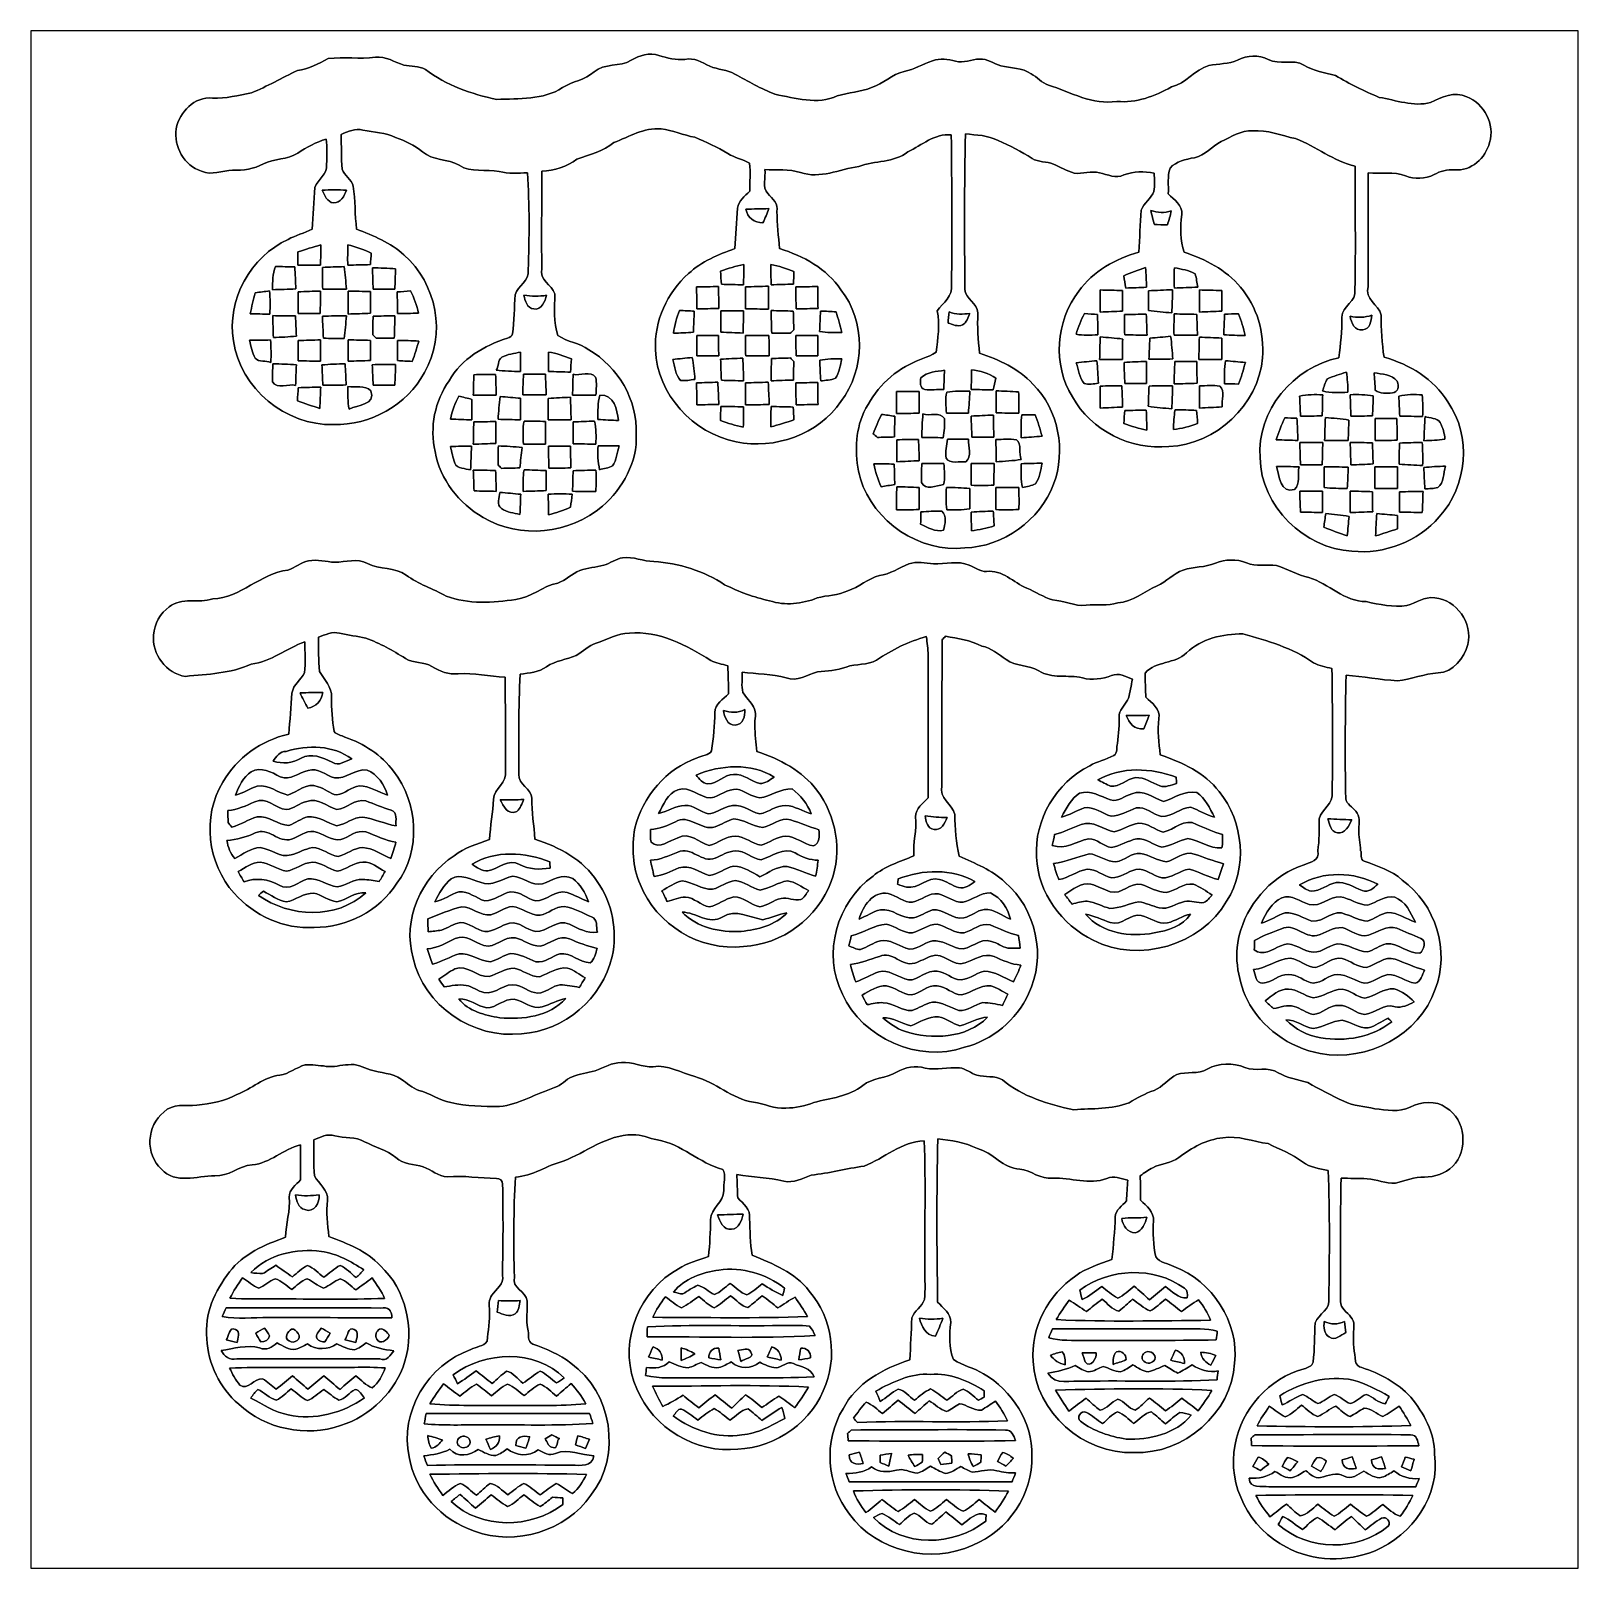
# Model space of a CAD drawing. Header units: centimetres. Extents: x -16.8 to 16.8, y -16.7 to 16.7.
import ezdxf

# ---------------------------------------------------------------- set-up
doc = ezdxf.new("R2010")
doc.units = ezdxf.units.CM
doc.header["$MEASUREMENT"] = 0
doc.layers.add('Layer 1', color=7, linetype='Continuous')

msp = doc.modelspace()

# ---------------------------------------------------------------- linework, layer by layer
at = {"layer": 'Layer 1', "color": 7}
for points, knots in [([(-16.77458, 16.66875), (-16.77458, 16.66875), (16.77458, 16.66875), (16.77458, 16.66875), (16.77458, 16.66875), (16.77458, 16.66875), (16.77458, -16.66875), (16.77458, -16.66875), (16.77458, -16.66875), (16.77458, -16.66875), (-16.77458, -16.66875), (-16.77458, -16.66875), (-16.77458, -16.66875), (-16.77458, -16.66875), (-16.77458, 16.66875), (-16.77458, 16.66875), (-16.77458, 16.66875), (-16.77458, 16.66875), (-16.77458, 16.66875), (-16.77458, 16.66875)], [0, 0, 0, 0, 0.16666667, 0.16666667, 0.16666667, 0.16666667, 0.33333333, 0.33333333, 0.33333333, 0.33333333, 0.5, 0.5, 0.5, 0.5, 0.66666667, 0.66666667, 0.66666667, 0.66666667, 1, 1, 1, 1]), ([(-3.75744, 16.03375), (-4.00438, 15.88347), (-4.33776, 15.97448), (-4.56424, 15.78222), (-4.56424, 15.78222), (-4.75933, 15.60865), (-5.02955, 15.57584), (-5.24651, 15.43861), (-5.24651, 15.43861), (-5.66843, 15.16909), (-6.19301, 15.2019), (-6.67209, 15.18391), (-6.67209, 15.18391), (-7.22171, 15.29997), (-7.77275, 15.4873), (-8.22078, 15.83478), (-8.22078, 15.83478), (-8.36471, 15.90992), (-8.53334, 15.89193), (-8.68715, 15.92721), (-8.68715, 15.92721), (-8.88965, 15.99389), (-9.08121, 16.12124), (-9.30487, 16.09796), (-9.30487, 16.09796), (-9.64459, 16.05562), (-9.9882, 16.11242), (-10.32616, 16.06903), (-10.32616, 16.06903), (-10.53818, 15.95508), (-10.75337, 15.8436), (-10.99644, 15.81221), (-10.99644, 15.81221), (-11.3284, 15.64993), (-11.65119, 15.46578), (-11.99409, 15.32537), (-11.99409, 15.32537), (-12.27138, 15.27281), (-12.54936, 15.19837), (-12.83441, 15.21213), (-12.83441, 15.21213), (-13.2334, 15.25446), (-13.54878, 14.90839), (-13.62851, 14.5475), (-13.62851, 14.5475), (-13.67684, 14.16226), (-13.45812, 13.74704), (-13.07571, 13.6271), (-13.07571, 13.6271), (-12.85558, 13.52409), (-12.62768, 13.64897), (-12.40155, 13.64862), (-12.40155, 13.64862), (-12.17189, 13.63662), (-11.93941, 13.67931), (-11.73339, 13.78409), (-11.73339, 13.78409), (-11.49703, 13.90297), (-11.21057, 13.87404), (-10.98479, 14.01974), (-10.98479, 14.01974), (-10.79429, 14.14674), (-10.59251, 14.2561), (-10.37343, 14.32384), (-10.37343, 14.32384), (-10.35262, 14.14251), (-10.35332, 13.95942), (-10.36285, 13.77703), (-10.36285, 13.77703), (-10.33674, 13.56254), (-10.55405, 13.45424), (-10.6172, 13.27538), (-10.6172, 13.27538), (-10.6426, 12.97305), (-10.65283, 12.66896), (-10.67929, 12.36662), (-10.67929, 12.36662), (-10.85144, 12.29078), (-11.02995, 12.2301), (-11.19928, 12.14826), (-11.19928, 12.14826), (-12.01032, 11.77149), (-12.53843, 10.83804), (-12.37968, 9.94622), (-12.37968, 9.94622), (-12.24139, 8.91081), (-11.24585, 8.10719), (-10.21292, 8.13117), (-10.21292, 8.13117), (-9.41705, 8.11142), (-8.61378, 8.55204), (-8.24371, 9.26394), (-8.24371, 9.26394), (-7.75547, 10.07075), (-7.97842, 11.20387), (-8.68751, 11.80924), (-8.68751, 11.80924), (-8.97326, 12.08652), (-9.35355, 12.22128), (-9.71303, 12.37227), (-9.71303, 12.37227), (-9.7476, 12.68095), (-9.74443, 12.99245), (-9.78394, 13.30078), (-9.78394, 13.30078), (-9.82063, 13.45036), (-9.98396, 13.52691), (-10.02771, 13.6719), (-10.02771, 13.6719), (-10.04852, 13.92202), (-10.04147, 14.17391), (-10.04535, 14.42473), (-10.04535, 14.42473), (-9.89824, 14.48717), (-9.73914, 14.56443), (-9.57545, 14.51998), (-9.57545, 14.51998), (-9.34014, 14.4586), (-9.0872, 14.46989), (-8.86566, 14.35947), (-8.86566, 14.35947), (-8.65964, 14.2815), (-8.45679, 14.1919), (-8.2864, 14.04902), (-8.2864, 14.04902), (-8.06027, 13.85358), (-7.73783, 13.90262), (-7.48947, 13.7541), (-7.48947, 13.7541), (-7.23018, 13.583), (-6.90845, 13.68213), (-6.62058, 13.61863), (-6.62058, 13.61863), (-6.4195, 13.5703), (-6.21242, 13.58124), (-6.00745, 13.59217), (-6.00745, 13.59217), (-5.96194, 12.89085), (-5.96653, 12.186), (-5.99017, 11.48397), (-5.99017, 11.48397), (-5.95806, 11.24973), (-6.21453, 11.14425), (-6.27662, 10.94881), (-6.27662, 10.94881), (-6.29532, 10.66553), (-6.29003, 10.37978), (-6.3313, 10.09826), (-6.3313, 10.09826), (-6.33413, 10.04076), (-6.39621, 10.02771), (-6.43855, 10.00619), (-6.43855, 10.00619), (-6.94231, 9.84603), (-7.44291, 9.55816), (-7.70573, 9.08262), (-7.70573, 9.08262), (-8.01829, 8.64341), (-8.13047, 8.07191), (-8.00911, 7.54627), (-8.00911, 7.54627), (-7.90822, 6.94196), (-7.49371, 6.4202), (-6.96948, 6.11858), (-6.96948, 6.11858), (-6.17326, 5.63704), (-5.08423, 5.75839), (-4.38291, 6.35847), (-4.38291, 6.35847), (-3.94511, 6.75005), (-3.61597, 7.31732), (-3.64878, 7.92057), (-3.64878, 7.92057), (-3.61703, 8.66211), (-4.03754, 9.38318), (-4.67536, 9.75184), (-4.67536, 9.75184), (-4.87609, 9.90494), (-5.14668, 9.92399), (-5.34952, 10.06369), (-5.34952, 10.06369), (-5.44654, 10.34909), (-5.41196, 10.66588), (-5.4169, 10.96433), (-5.4169, 10.96433), (-5.48076, 11.16648), (-5.75839, 11.26666), (-5.69489, 11.51678), (-5.69489, 11.51678), (-5.71006, 12.22057), (-5.69419, 12.92472), (-5.69348, 13.62886), (-5.69348, 13.62886), (-5.42184, 13.64297), (-5.1562, 13.7227), (-4.9343, 13.88533), (-4.9343, 13.88533), (-4.65843, 13.98834), (-4.36492, 14.05678), (-4.13103, 14.24693), (-4.13103, 14.24693), (-3.80083, 14.37746), (-3.48298, 14.57678), (-3.11009, 14.54256), (-3.11009, 14.54256), (-2.85891, 14.52139), (-2.62502, 14.40462), (-2.37702, 14.36194), (-2.37702, 14.36194), (-2.1336, 14.25681), (-1.88913, 14.14921), (-1.66299, 14.00951), (-1.66299, 14.00951), (-1.518, 13.91356), (-1.33844, 13.89239), (-1.19274, 13.80031), (-1.19274, 13.80031), (-1.16452, 13.59958), (-1.18921, 13.39497), (-1.18569, 13.19318), (-1.18569, 13.19318), (-1.29328, 13.08806), (-1.43757, 12.9861), (-1.45203, 12.82347), (-1.45203, 12.82347), (-1.46897, 12.53172), (-1.49084, 12.24068), (-1.50883, 11.94894), (-1.50883, 11.94894), (-1.86796, 11.81841), (-2.23308, 11.67201), (-2.51495, 11.4046), (-2.51495, 11.4046), (-2.97744, 10.99326), (-3.26496, 10.37802), (-3.22933, 9.75395), (-3.22933, 9.75395), (-3.20075, 8.78946), (-2.41547, 7.94032), (-1.48096, 7.75864), (-1.48096, 7.75864), (-0.64558, 7.58155), (0.30092, 7.91633), (0.78846, 8.62965), (0.78846, 8.62965), (1.31798, 9.32109), (1.32715, 10.36779), (0.79022, 11.05676), (0.79022, 11.05676), (0.47978, 11.51467), (-0.02399, 11.78595), (-0.53975, 11.94788), (-0.53975, 11.94788), (-0.56444, 12.21564), (-0.59337, 12.48269), (-0.59831, 12.75115), (-0.59831, 12.75115), (-0.55739, 12.92472), (-0.6985, 13.02985), (-0.79481, 13.14132), (-0.79481, 13.14132), (-0.92745, 13.27785), (-0.83185, 13.49551), (-0.86113, 13.66202), (-0.86113, 13.66202), (-0.60325, 13.64968), (-0.33761, 13.67896), (-0.0889, 13.59606), (-0.0889, 13.59606), (0.33479, 13.45565), (0.75882, 13.6652), (1.17616, 13.73082), (1.17616, 13.73082), (1.52753, 13.85887), (1.93746, 13.8049), (2.24331, 14.04761), (2.24331, 14.04761), (2.54423, 14.1919), (2.82469, 14.4459), (3.18206, 14.41591), (3.18206, 14.41591), (3.19652, 13.33253), (3.20252, 12.24844), (3.18629, 11.16506), (3.18629, 11.16506), (3.22651, 10.91988), (3.0039, 10.77066), (2.87867, 10.60097), (2.87867, 10.60097), (2.93864, 10.30076), (2.8896, 9.99807), (2.85432, 9.69892), (2.85432, 9.69892), (2.67688, 9.58109), (2.45921, 9.5444), (2.27683, 9.43434), (2.27683, 9.43434), (1.80728, 9.20574), (1.45521, 8.7824), (1.24813, 8.30968), (1.24813, 8.30968), (1.09008, 7.87859), (1.09044, 7.39775), (1.21144, 6.95713), (1.21144, 6.95713), (1.49931, 6.01945), (2.49414, 5.34635), (3.47416, 5.45606), (3.47416, 5.45606), (4.31306, 5.48323), (5.10399, 6.05367), (5.40244, 6.83648), (5.40244, 6.83648), (5.67302, 7.56779), (5.51215, 8.45502), (4.95159, 9.00853), (4.95159, 9.00853), (4.64608, 9.34967), (4.21675, 9.52994), (3.79624, 9.6834), (3.79624, 9.6834), (3.7652, 9.97232), (3.74333, 10.26125), (3.75991, 10.55158), (3.75991, 10.55158), (3.75461, 10.76149), (3.48686, 10.8525), (3.47662, 11.05747), (3.47662, 11.05747), (3.47133, 12.18459), (3.46534, 13.31242), (3.48862, 14.4399), (3.48862, 14.4399), (3.7271, 14.40603), (3.98039, 14.40921), (4.1977, 14.2935), (4.1977, 14.2935), (4.45311, 14.18096), (4.70147, 14.05431), (4.93642, 13.90262), (4.93642, 13.90262), (5.07753, 13.82183), (5.24827, 13.83912), (5.39644, 13.77879), (5.39644, 13.77879), (5.54708, 13.71494), (5.69101, 13.63521), (5.84764, 13.58441), (5.84764, 13.58441), (6.03003, 13.5569), (6.21771, 13.64156), (6.39974, 13.59112), (6.39974, 13.59112), (6.57331, 13.55266), (6.75005, 13.46059), (6.92714, 13.54702), (6.92714, 13.54702), (7.13952, 13.62322), (7.36318, 13.62992), (7.58402, 13.58441), (7.58402, 13.58441), (7.58543, 13.45353), (7.6006, 13.31983), (7.57661, 13.19001), (7.57661, 13.19001), (7.51664, 13.03514), (7.36071, 12.93671), (7.3025, 12.7822), (7.3025, 12.7822), (7.27639, 12.47987), (7.26863, 12.17612), (7.25205, 11.87309), (7.25205, 11.87309), (6.74441, 11.72916), (6.26004, 11.45787), (5.94713, 11.02254), (5.94713, 11.02254), (5.44901, 10.38154), (5.37422, 9.42693), (5.80849, 8.73442), (5.80849, 8.73442), (6.21277, 8.00347), (7.07531, 7.56991), (7.90363, 7.65739), (7.90363, 7.65739), (8.92351, 7.69479), (9.84356, 8.55768), (9.93352, 9.57686), (9.93352, 9.57686), (9.97021, 10.12402), (9.82027, 10.69375), (9.45303, 11.10968), (9.45303, 11.10968), (9.14541, 11.49279), (8.68962, 11.71681), (8.23242, 11.86815), (8.23242, 11.86815), (8.14246, 12.12603), (8.14952, 12.4146), (8.18162, 12.68483), (8.18162, 12.68483), (8.20385, 12.88697), (8.01511, 13.01644), (7.88423, 13.13251), (7.88423, 13.13251), (7.90716, 13.3163), (7.85671, 13.51986), (7.9315, 13.69413), (7.9315, 13.69413), (8.05886, 13.849), (8.27334, 13.88286), (8.4582, 13.91991), (8.4582, 13.91991), (8.68715, 13.96541), (8.83391, 14.16791), (9.0357, 14.26845), (9.0357, 14.26845), (9.25371, 14.36546), (9.46609, 14.52245), (9.71691, 14.49987), (9.71691, 14.49987), (10.0397, 14.52951), (10.34027, 14.39757), (10.6493, 14.33266), (10.6493, 14.33266), (11.09733, 14.16967), (11.46881, 13.84159), (11.94082, 13.73893), (11.94082, 13.73893), (11.93271, 12.84605), (11.95987, 11.95246), (11.93377, 11.05958), (11.93377, 11.05958), (11.98139, 10.801), (11.65401, 10.70257), (11.65296, 10.46021), (11.65296, 10.46021), (11.65895, 10.16635), (11.62262, 9.8739), (11.59051, 9.58215), (11.59051, 9.58215), (10.60767, 9.38177), (9.7977, 8.42892), (9.87884, 7.40692), (9.87884, 7.40692), (9.89894, 6.35741), (10.83663, 5.44654), (11.87168, 5.3848), (11.87168, 5.3848), (12.57088, 5.31601), (13.31066, 5.58765), (13.76468, 6.13093), (13.76468, 6.13093), (14.37393, 6.79168), (14.47271, 7.88352), (13.94883, 8.62295), (13.94883, 8.62295), (13.64827, 9.12072), (13.11981, 9.44033), (12.56841, 9.59132), (12.56841, 9.59132), (12.52008, 9.89471), (12.50103, 10.20022), (12.50491, 10.50678), (12.50491, 10.50678), (12.446, 10.73432), (12.14543, 10.85638), (12.22234, 11.12837), (12.22234, 11.12837), (12.21599, 11.94964), (12.22763, 12.77091), (12.22481, 13.59182), (12.22481, 13.59182), (12.49398, 13.55549), (12.77549, 13.63063), (13.03443, 13.52515), (13.03443, 13.52515), (13.23234, 13.44542), (13.46165, 13.45389), (13.65144, 13.55337), (13.65144, 13.55337), (13.7862, 13.62816), (13.93578, 13.67014), (14.09241, 13.65567), (14.09241, 13.65567), (14.45401, 13.62075), (14.77045, 13.91356), (14.85653, 14.24834), (14.85653, 14.24834), (14.97894, 14.64345), (14.73588, 15.08795), (14.36194, 15.24317), (14.36194, 15.24317), (14.09629, 15.35889), (13.8116, 15.24459), (13.57806, 15.11335), (13.57806, 15.11335), (13.20059, 15.02198), (12.82912, 15.16592), (12.46152, 15.22836), (12.46152, 15.22836), (12.13414, 15.36206), (11.81523, 15.51728), (11.51361, 15.70179), (11.51361, 15.70179), (11.27936, 15.75823), (11.03983, 15.80092), (10.82992, 15.92933), (10.82992, 15.92933), (10.59074, 16.06479), (10.30111, 15.92827), (10.05805, 16.05033), (10.05805, 16.05033), (9.8485, 16.15687), (9.60049, 16.13994), (9.39271, 16.03834), (9.39271, 16.03834), (9.19903, 15.93921), (8.97396, 15.96566), (8.76794, 15.91945), (8.76794, 15.91945), (8.45961, 15.82984), (8.27264, 15.52928), (7.95655, 15.45378), (7.95655, 15.45378), (7.59601, 15.25199), (7.19208, 15.09959), (6.77157, 15.14122), (6.77157, 15.14122), (6.24875, 15.0555), (5.7725, 15.34089), (5.29026, 15.494), (5.29026, 15.494), (5.1435, 15.54092), (5.04754, 15.67074), (4.91349, 15.74024), (4.91349, 15.74024), (4.72017, 15.875), (4.47463, 15.85383), (4.25732, 15.9131), (4.25732, 15.9131), (4.10316, 15.95826), (3.96275, 16.07291), (3.79589, 16.05739), (3.79589, 16.05739), (3.62268, 16.05597), (3.45017, 15.96461), (3.27695, 16.01435), (3.27695, 16.01435), (3.11432, 16.0595), (2.93864, 16.07891), (2.77566, 16.02352), (2.77566, 16.02352), (2.56857, 15.94979), (2.37772, 15.83231), (2.159, 15.7921), (2.159, 15.7921), (1.89724, 15.73107), (1.7085, 15.51834), (1.45415, 15.44038), (1.45415, 15.44038), (1.21426, 15.34477), (0.95285, 15.3349), (0.70838, 15.26081), (0.70838, 15.26081), (0.28363, 15.05938), (-0.20567, 15.21601), (-0.64064, 15.29397), (-0.64064, 15.29397), (-0.94051, 15.41709), (-1.22626, 15.57479), (-1.50813, 15.73459), (-1.50813, 15.73459), (-1.67746, 15.82632), (-1.87925, 15.82491), (-2.05246, 15.9064), (-2.05246, 15.9064), (-2.22356, 15.9833), (-2.39183, 16.09796), (-2.59151, 16.0528), (-2.59151, 16.0528), (-2.78589, 16.02846), (-2.97392, 16.07926), (-3.1563, 16.13923), (-3.1563, 16.13923), (-3.36056, 16.20414), (-3.58034, 16.14276), (-3.75744, 16.03375), (-3.75744, 16.03375), (-3.75744, 16.03375), (-3.75744, 16.03375), (-3.75744, 16.03375)], [0, 0, 0, 0, 0.00671141, 0.00671141, 0.00671141, 0.00671141, 0.01342282, 0.01342282, 0.01342282, 0.01342282, 0.02013423, 0.02013423, 0.02013423, 0.02013423, 0.02684564, 0.02684564, 0.02684564, 0.02684564, 0.03355705, 0.03355705, 0.03355705, 0.03355705, 0.04026846, 0.04026846, 0.04026846, 0.04026846, 0.04697987, 0.04697987, 0.04697987, 0.04697987, 0.05369128, 0.05369128, 0.05369128, 0.05369128, 0.06040268, 0.06040268, 0.06040268, 0.06040268, 0.06711409, 0.06711409, 0.06711409, 0.06711409, 0.0738255, 0.0738255, 0.0738255, 0.0738255, 0.08053691, 0.08053691, 0.08053691, 0.08053691, 0.08724832, 0.08724832, 0.08724832, 0.08724832, 0.09395973, 0.09395973, 0.09395973, 0.09395973, 0.10067114, 0.10067114, 0.10067114, 0.10067114, 0.10738255, 0.10738255, 0.10738255, 0.10738255, 0.11409396, 0.11409396, 0.11409396, 0.11409396, 0.12080537, 0.12080537, 0.12080537, 0.12080537, 0.12751678, 0.12751678, 0.12751678, 0.12751678, 0.13422819, 0.13422819, 0.13422819, 0.13422819, 0.1409396, 0.1409396, 0.1409396, 0.1409396, 0.14765101, 0.14765101, 0.14765101, 0.14765101, 0.15436242, 0.15436242, 0.15436242, 0.15436242, 0.16107383, 0.16107383, 0.16107383, 0.16107383, 0.16778523, 0.16778523, 0.16778523, 0.16778523, 0.17449664, 0.17449664, 0.17449664, 0.17449664, 0.18120805, 0.18120805, 0.18120805, 0.18120805, 0.18791946, 0.18791946, 0.18791946, 0.18791946, 0.19463087, 0.19463087, 0.19463087, 0.19463087, 0.20134228, 0.20134228, 0.20134228, 0.20134228, 0.20805369, 0.20805369, 0.20805369, 0.20805369, 0.2147651, 0.2147651, 0.2147651, 0.2147651, 0.22147651, 0.22147651, 0.22147651, 0.22147651, 0.22818792, 0.22818792, 0.22818792, 0.22818792, 0.23489933, 0.23489933, 0.23489933, 0.23489933, 0.24161074, 0.24161074, 0.24161074, 0.24161074, 0.24832215, 0.24832215, 0.24832215, 0.24832215, 0.25503356, 0.25503356, 0.25503356, 0.25503356, 0.26174497, 0.26174497, 0.26174497, 0.26174497, 0.26845638, 0.26845638, 0.26845638, 0.26845638, 0.27516779, 0.27516779, 0.27516779, 0.27516779, 0.28187919, 0.28187919, 0.28187919, 0.28187919, 0.2885906, 0.2885906, 0.2885906, 0.2885906, 0.29530201, 0.29530201, 0.29530201, 0.29530201, 0.30201342, 0.30201342, 0.30201342, 0.30201342, 0.30872483, 0.30872483, 0.30872483, 0.30872483, 0.31543624, 0.31543624, 0.31543624, 0.31543624, 0.32214765, 0.32214765, 0.32214765, 0.32214765, 0.32885906, 0.32885906, 0.32885906, 0.32885906, 0.33557047, 0.33557047, 0.33557047, 0.33557047, 0.34228188, 0.34228188, 0.34228188, 0.34228188, 0.34899329, 0.34899329, 0.34899329, 0.34899329, 0.3557047, 0.3557047, 0.3557047, 0.3557047, 0.36241611, 0.36241611, 0.36241611, 0.36241611, 0.36912752, 0.36912752, 0.36912752, 0.36912752, 0.37583893, 0.37583893, 0.37583893, 0.37583893, 0.38255034, 0.38255034, 0.38255034, 0.38255034, 0.38926174, 0.38926174, 0.38926174, 0.38926174, 0.39597315, 0.39597315, 0.39597315, 0.39597315, 0.40268456, 0.40268456, 0.40268456, 0.40268456, 0.40939597, 0.40939597, 0.40939597, 0.40939597, 0.41610738, 0.41610738, 0.41610738, 0.41610738, 0.42281879, 0.42281879, 0.42281879, 0.42281879, 0.4295302, 0.4295302, 0.4295302, 0.4295302, 0.43624161, 0.43624161, 0.43624161, 0.43624161, 0.44295302, 0.44295302, 0.44295302, 0.44295302, 0.44966443, 0.44966443, 0.44966443, 0.44966443, 0.45637584, 0.45637584, 0.45637584, 0.45637584, 0.46308725, 0.46308725, 0.46308725, 0.46308725, 0.46979866, 0.46979866, 0.46979866, 0.46979866, 0.47651007, 0.47651007, 0.47651007, 0.47651007, 0.48322148, 0.48322148, 0.48322148, 0.48322148, 0.48993289, 0.48993289, 0.48993289, 0.48993289, 0.4966443, 0.4966443, 0.4966443, 0.4966443, 0.5033557, 0.5033557, 0.5033557, 0.5033557, 0.51006711, 0.51006711, 0.51006711, 0.51006711, 0.51677852, 0.51677852, 0.51677852, 0.51677852, 0.52348993, 0.52348993, 0.52348993, 0.52348993, 0.53020134, 0.53020134, 0.53020134, 0.53020134, 0.53691275, 0.53691275, 0.53691275, 0.53691275, 0.54362416, 0.54362416, 0.54362416, 0.54362416, 0.55033557, 0.55033557, 0.55033557, 0.55033557, 0.55704698, 0.55704698, 0.55704698, 0.55704698, 0.56375839, 0.56375839, 0.56375839, 0.56375839, 0.5704698, 0.5704698, 0.5704698, 0.5704698, 0.57718121, 0.57718121, 0.57718121, 0.57718121, 0.58389262, 0.58389262, 0.58389262, 0.58389262, 0.59060403, 0.59060403, 0.59060403, 0.59060403, 0.59731544, 0.59731544, 0.59731544, 0.59731544, 0.60402685, 0.60402685, 0.60402685, 0.60402685, 0.61073826, 0.61073826, 0.61073826, 0.61073826, 0.61744966, 0.61744966, 0.61744966, 0.61744966, 0.62416107, 0.62416107, 0.62416107, 0.62416107, 0.63087248, 0.63087248, 0.63087248, 0.63087248, 0.63758389, 0.63758389, 0.63758389, 0.63758389, 0.6442953, 0.6442953, 0.6442953, 0.6442953, 0.65100671, 0.65100671, 0.65100671, 0.65100671, 0.65771812, 0.65771812, 0.65771812, 0.65771812, 0.66442953, 0.66442953, 0.66442953, 0.66442953, 0.67114094, 0.67114094, 0.67114094, 0.67114094, 0.67785235, 0.67785235, 0.67785235, 0.67785235, 0.68456376, 0.68456376, 0.68456376, 0.68456376, 0.69127517, 0.69127517, 0.69127517, 0.69127517, 0.69798658, 0.69798658, 0.69798658, 0.69798658, 0.70469799, 0.70469799, 0.70469799, 0.70469799, 0.7114094, 0.7114094, 0.7114094, 0.7114094, 0.71812081, 0.71812081, 0.71812081, 0.71812081, 0.72483221, 0.72483221, 0.72483221, 0.72483221, 0.73154362, 0.73154362, 0.73154362, 0.73154362, 0.73825503, 0.73825503, 0.73825503, 0.73825503, 0.74496644, 0.74496644, 0.74496644, 0.74496644, 0.75167785, 0.75167785, 0.75167785, 0.75167785, 0.75838926, 0.75838926, 0.75838926, 0.75838926, 0.76510067, 0.76510067, 0.76510067, 0.76510067, 0.77181208, 0.77181208, 0.77181208, 0.77181208, 0.77852349, 0.77852349, 0.77852349, 0.77852349, 0.7852349, 0.7852349, 0.7852349, 0.7852349, 0.79194631, 0.79194631, 0.79194631, 0.79194631, 0.79865772, 0.79865772, 0.79865772, 0.79865772, 0.80536913, 0.80536913, 0.80536913, 0.80536913, 0.81208054, 0.81208054, 0.81208054, 0.81208054, 0.81879195, 0.81879195, 0.81879195, 0.81879195, 0.82550336, 0.82550336, 0.82550336, 0.82550336, 0.83221477, 0.83221477, 0.83221477, 0.83221477, 0.83892617, 0.83892617, 0.83892617, 0.83892617, 0.84563758, 0.84563758, 0.84563758, 0.84563758, 0.85234899, 0.85234899, 0.85234899, 0.85234899, 0.8590604, 0.8590604, 0.8590604, 0.8590604, 0.86577181, 0.86577181, 0.86577181, 0.86577181, 0.87248322, 0.87248322, 0.87248322, 0.87248322, 0.87919463, 0.87919463, 0.87919463, 0.87919463, 0.88590604, 0.88590604, 0.88590604, 0.88590604, 0.89261745, 0.89261745, 0.89261745, 0.89261745, 0.89932886, 0.89932886, 0.89932886, 0.89932886, 0.90604027, 0.90604027, 0.90604027, 0.90604027, 0.91275168, 0.91275168, 0.91275168, 0.91275168, 0.91946309, 0.91946309, 0.91946309, 0.91946309, 0.9261745, 0.9261745, 0.9261745, 0.9261745, 0.93288591, 0.93288591, 0.93288591, 0.93288591, 0.93959732, 0.93959732, 0.93959732, 0.93959732, 0.94630872, 0.94630872, 0.94630872, 0.94630872, 0.95302013, 0.95302013, 0.95302013, 0.95302013, 0.95973154, 0.95973154, 0.95973154, 0.95973154, 0.96644295, 0.96644295, 0.96644295, 0.96644295, 0.97315436, 0.97315436, 0.97315436, 0.97315436, 0.97986577, 0.97986577, 0.97986577, 0.97986577, 0.98657718, 0.98657718, 0.98657718, 0.98657718, 1, 1, 1, 1]), ([(-10.4588, 13.21647), (-10.28312, 13.22141), (-10.10708, 13.22141), (-9.9314, 13.21647), (-9.9314, 13.21647), (-9.97903, 13.08982), (-10.05699, 12.93883), (-10.21362, 12.93812), (-10.21362, 12.93812), (-10.35297, 12.95682), (-10.41012, 13.10428), (-10.4588, 13.21647)], [0, 0, 0, 0, 0.25, 0.25, 0.25, 0.25, 0.5, 0.5, 0.5, 0.5, 1, 1, 1, 1]), ([(-1.27141, 12.80372), (-1.10596, 12.8083), (-0.94015, 12.80724), (-0.7747, 12.81571), (-0.7747, 12.81571), (-0.81174, 12.71023), (-0.85513, 12.60687), (-0.90135, 12.50491), (-0.90135, 12.50491), (-1.09114, 12.50632), (-1.2379, 12.62204), (-1.27141, 12.80372)], [0, 0, 0, 0, 0.25, 0.25, 0.25, 0.25, 0.5, 0.5, 0.5, 0.5, 1, 1, 1, 1]), ([(7.51099, 12.77691), (7.65457, 12.72187), (7.80768, 12.71693), (7.95408, 12.76597), (7.95408, 12.76597), (7.93432, 12.66331), (7.90504, 12.56312), (7.86906, 12.46505), (7.86906, 12.46505), (7.79851, 12.46576), (7.65704, 12.46752), (7.58649, 12.46822), (7.58649, 12.46822), (7.55897, 12.57088), (7.53286, 12.67319), (7.51099, 12.77691)], [0, 0, 0, 0, 0.2, 0.2, 0.2, 0.2, 0.4, 0.4, 0.4, 0.4, 0.6, 0.6, 0.6, 0.6, 1, 1, 1, 1]), ([(-10.98868, 11.87485), (-10.82252, 11.92812), (-10.65671, 11.98316), (-10.48773, 12.02761), (-10.48773, 12.02761), (-10.48597, 11.88156), (-10.49161, 11.73515), (-10.49443, 11.5891), (-10.49443, 11.5891), (-10.65953, 11.58875), (-10.82428, 11.58804), (-10.98938, 11.5891), (-10.98938, 11.5891), (-10.98903, 11.68435), (-10.98903, 11.7796), (-10.98868, 11.87485)], [0, 0, 0, 0, 0.2, 0.2, 0.2, 0.2, 0.4, 0.4, 0.4, 0.4, 0.6, 0.6, 0.6, 0.6, 1, 1, 1, 1]), ([(-9.90106, 12.02866), (-9.72538, 11.98915), (-9.55499, 11.92847), (-9.39483, 11.84663), (-9.39483, 11.84663), (-9.39976, 11.78525), (-9.40964, 11.66213), (-9.41423, 11.60074), (-9.41423, 11.60074), (-9.57827, 11.59616), (-9.74196, 11.59157), (-9.90565, 11.58875), (-9.90565, 11.58875), (-9.90776, 11.73515), (-9.90706, 11.88191), (-9.90106, 12.02866)], [0, 0, 0, 0, 0.2, 0.2, 0.2, 0.2, 0.4, 0.4, 0.4, 0.4, 0.6, 0.6, 0.6, 0.6, 1, 1, 1, 1]), ([(-11.47269, 11.56053), (-11.36756, 11.55841), (-11.1573, 11.55382), (-11.05218, 11.55171), (-11.05218, 11.55171), (-11.043, 11.39225), (-11.03701, 11.23315), (-11.03066, 11.07334), (-11.03066, 11.07334), (-11.19858, 11.06734), (-11.36615, 11.06135), (-11.53372, 11.05711), (-11.53372, 11.05711), (-11.53548, 11.2268), (-11.53372, 11.40001), (-11.47269, 11.56053)], [0, 0, 0, 0, 0.2, 0.2, 0.2, 0.2, 0.4, 0.4, 0.4, 0.4, 0.6, 0.6, 0.6, 0.6, 1, 1, 1, 1]), ([(-10.45281, 11.53936), (-10.29617, 11.54642), (-10.13919, 11.55206), (-9.9822, 11.55771), (-9.9822, 11.55771), (-9.95856, 11.39649), (-9.94798, 11.23386), (-9.93422, 11.07158), (-9.93422, 11.07158), (-10.10603, 11.06876), (-10.27712, 11.06417), (-10.44822, 11.06593), (-10.44822, 11.06593), (-10.45034, 11.22398), (-10.45281, 11.38167), (-10.45281, 11.53936)], [0, 0, 0, 0, 0.2, 0.2, 0.2, 0.2, 0.4, 0.4, 0.4, 0.4, 0.6, 0.6, 0.6, 0.6, 1, 1, 1, 1]), ([(-9.36766, 11.5316), (-9.20044, 11.52807), (-9.03323, 11.52349), (-8.86672, 11.50832), (-8.86672, 11.50832), (-8.87201, 11.36262), (-8.87765, 11.21657), (-8.88365, 11.07052), (-8.88365, 11.07052), (-9.04028, 11.06911), (-9.19621, 11.06664), (-9.35284, 11.06699), (-9.35284, 11.06699), (-9.35884, 11.22186), (-9.36343, 11.37673), (-9.36766, 11.5316)], [0, 0, 0, 0, 0.2, 0.2, 0.2, 0.2, 0.4, 0.4, 0.4, 0.4, 0.6, 0.6, 0.6, 0.6, 1, 1, 1, 1]), ([(-1.82104, 11.45575), (-1.657, 11.52102), (-1.48766, 11.57041), (-1.31374, 11.60286), (-1.31374, 11.60286), (-1.31339, 11.45611), (-1.31974, 11.30935), (-1.32292, 11.16259), (-1.32292, 11.16259), (-1.48308, 11.16612), (-1.64183, 11.16789), (-1.80128, 11.17388), (-1.80128, 11.17388), (-1.80834, 11.26807), (-1.81469, 11.36191), (-1.82104, 11.45575)], [0, 0, 0, 0, 0.2, 0.2, 0.2, 0.2, 0.4, 0.4, 0.4, 0.4, 0.6, 0.6, 0.6, 0.6, 1, 1, 1, 1]), ([(-0.7299, 11.60427), (-0.55739, 11.57146), (-0.38911, 11.51855), (-0.22789, 11.44905), (-0.22789, 11.44905), (-0.23178, 11.35909), (-0.23601, 11.26913), (-0.23989, 11.17882), (-0.23989, 11.17882), (-0.40181, 11.17318), (-0.56233, 11.16789), (-0.72355, 11.16295), (-0.72355, 11.16295), (-0.72637, 11.31041), (-0.73166, 11.45716), (-0.7299, 11.60427)], [0, 0, 0, 0, 0.2, 0.2, 0.2, 0.2, 0.4, 0.4, 0.4, 0.4, 0.6, 0.6, 0.6, 0.6, 1, 1, 1, 1]), ([(6.92256, 11.35662), (7.07496, 11.43141), (7.23724, 11.47974), (7.3981, 11.53477), (7.3981, 11.53477), (7.40516, 11.39296), (7.41151, 11.25079), (7.41751, 11.10862), (7.41751, 11.10862), (7.26652, 11.10297), (7.11694, 11.09804), (6.96736, 11.09345), (6.96736, 11.09345), (6.95184, 11.18129), (6.93667, 11.26878), (6.92256, 11.35662)], [0, 0, 0, 0, 0.2, 0.2, 0.2, 0.2, 0.4, 0.4, 0.4, 0.4, 0.6, 0.6, 0.6, 0.6, 1, 1, 1, 1]), ([(8.02076, 11.53407), (8.17139, 11.49703), (8.33543, 11.48503), (8.46843, 11.3986), (8.46843, 11.3986), (8.50406, 11.30723), (8.50759, 11.20775), (8.52593, 11.11144), (8.52593, 11.11144), (8.35695, 11.10439), (8.18974, 11.09804), (8.02181, 11.09274), (8.02181, 11.09274), (8.01194, 11.23985), (8.00947, 11.38696), (8.02076, 11.53407)], [0, 0, 0, 0, 0.2, 0.2, 0.2, 0.2, 0.4, 0.4, 0.4, 0.4, 0.6, 0.6, 0.6, 0.6, 1, 1, 1, 1]), ([(-2.33892, 11.1185), (-2.18087, 11.12097), (-2.02212, 11.12273), (-1.86373, 11.12308), (-1.86373, 11.12308), (-1.86231, 10.96469), (-1.85949, 10.80629), (-1.85914, 10.64789), (-1.85914, 10.64789), (-2.01824, 10.64613), (-2.17629, 10.64366), (-2.33433, 10.64331), (-2.33433, 10.64331), (-2.33715, 10.80206), (-2.33892, 10.9601), (-2.33892, 11.1185)], [0, 0, 0, 0, 0.2, 0.2, 0.2, 0.2, 0.4, 0.4, 0.4, 0.4, 0.6, 0.6, 0.6, 0.6, 1, 1, 1, 1]), ([(-1.28058, 11.11673), (-1.11548, 11.12273), (-0.94933, 11.12767), (-0.78352, 11.13155), (-0.78352, 11.13155), (-0.78176, 10.9661), (-0.7814, 10.80064), (-0.78246, 10.63519), (-0.78246, 10.63519), (-0.94791, 10.63801), (-1.1116, 10.63872), (-1.27635, 10.64507), (-1.27635, 10.64507), (-1.27882, 10.80241), (-1.28058, 10.95939), (-1.28058, 11.11673)], [0, 0, 0, 0, 0.2, 0.2, 0.2, 0.2, 0.4, 0.4, 0.4, 0.4, 0.6, 0.6, 0.6, 0.6, 1, 1, 1, 1]), ([(-0.18697, 11.1185), (-0.02893, 11.12097), (0.12982, 11.12273), (0.28822, 11.12308), (0.28822, 11.12308), (0.28963, 10.96469), (0.29245, 10.80629), (0.29281, 10.64789), (0.29281, 10.64789), (0.1337, 10.64613), (-0.02434, 10.64366), (-0.18239, 10.64331), (-0.18239, 10.64331), (-0.18521, 10.80206), (-0.18697, 10.9601), (-0.18697, 11.1185)], [0, 0, 0, 0, 0.2, 0.2, 0.2, 0.2, 0.4, 0.4, 0.4, 0.4, 0.6, 0.6, 0.6, 0.6, 1, 1, 1, 1]), ([(-11.90872, 10.99114), (-11.80641, 11.00455), (-11.70481, 11.01796), (-11.60216, 11.03066), (-11.60216, 11.03066), (-11.58416, 10.86344), (-11.57852, 10.69411), (-11.59651, 10.52689), (-11.59651, 10.52689), (-11.70305, 10.5283), (-11.91613, 10.53183), (-12.02267, 10.53359), (-12.02267, 10.53359), (-11.98668, 10.6867), (-11.94858, 10.8391), (-11.90872, 10.99114)], [0, 0, 0, 0, 0.2, 0.2, 0.2, 0.2, 0.4, 0.4, 0.4, 0.4, 0.6, 0.6, 0.6, 0.6, 1, 1, 1, 1]), ([(-10.98197, 11.01055), (-10.81899, 11.0169), (-10.65565, 11.02219), (-10.49232, 11.02677), (-10.49232, 11.02677), (-10.49584, 10.8652), (-10.49761, 10.70328), (-10.50396, 10.54171), (-10.50396, 10.54171), (-10.662, 10.53994), (-10.81969, 10.53783), (-10.97739, 10.53747), (-10.97739, 10.53747), (-10.9795, 10.69552), (-10.98197, 10.85286), (-10.98197, 11.01055)], [0, 0, 0, 0, 0.2, 0.2, 0.2, 0.2, 0.4, 0.4, 0.4, 0.4, 0.6, 0.6, 0.6, 0.6, 1, 1, 1, 1]), ([(-9.89506, 11.02713), (-9.73455, 11.02395), (-9.57368, 11.02184), (-9.41282, 11.01513), (-9.41282, 11.01513), (-9.41141, 10.8585), (-9.40894, 10.70116), (-9.40858, 10.54417), (-9.40858, 10.54417), (-9.57121, 10.53818), (-9.73314, 10.53289), (-9.89542, 10.52795), (-9.89542, 10.52795), (-9.89577, 10.69446), (-9.89612, 10.86062), (-9.89506, 11.02713)], [0, 0, 0, 0, 0.2, 0.2, 0.2, 0.2, 0.4, 0.4, 0.4, 0.4, 0.6, 0.6, 0.6, 0.6, 1, 1, 1, 1]), ([(-8.83003, 11.00808), (-8.73513, 11.01549), (-8.63988, 11.02289), (-8.54428, 11.02995), (-8.54428, 11.02995), (-8.46526, 10.87755), (-8.40669, 10.71563), (-8.37106, 10.5477), (-8.37106, 10.5477), (-8.52311, 10.54382), (-8.6741, 10.54029), (-8.82544, 10.53853), (-8.82544, 10.53853), (-8.82791, 10.69516), (-8.83003, 10.8518), (-8.83003, 11.00808)], [0, 0, 0, 0, 0.2, 0.2, 0.2, 0.2, 0.4, 0.4, 0.4, 0.4, 0.6, 0.6, 0.6, 0.6, 1, 1, 1, 1]), ([(-6.0833, 10.93893), (-5.92102, 10.91036), (-5.75557, 10.90965), (-5.59259, 10.93505), (-5.59259, 10.93505), (-5.62928, 10.81087), (-5.69701, 10.60344), (-5.86952, 10.63907), (-5.86952, 10.63907), (-6.01768, 10.65742), (-6.06354, 10.81405), (-6.0833, 10.93893)], [0, 0, 0, 0, 0.25, 0.25, 0.25, 0.25, 0.5, 0.5, 0.5, 0.5, 1, 1, 1, 1]), ([(6.41032, 11.05076), (6.57084, 11.04724), (6.73347, 11.04336), (6.89504, 11.0363), (6.89504, 11.0363), (6.89504, 10.88884), (6.89575, 10.74138), (6.89645, 10.59392), (6.89645, 10.59392), (6.73559, 10.58439), (6.57437, 10.57804), (6.41456, 10.57204), (6.41456, 10.57204), (6.41138, 10.73185), (6.41032, 10.89131), (6.41032, 11.05076)], [0, 0, 0, 0, 0.2, 0.2, 0.2, 0.2, 0.4, 0.4, 0.4, 0.4, 0.6, 0.6, 0.6, 0.6, 1, 1, 1, 1]), ([(7.46266, 11.03242), (7.63517, 11.04159), (7.80803, 11.04935), (7.9816, 11.05464), (7.9816, 11.05464), (7.97666, 10.88778), (7.97419, 10.72056), (7.96572, 10.5537), (7.96572, 10.5537), (7.79498, 10.57063), (7.62529, 10.57945), (7.45702, 10.60909), (7.45702, 10.60909), (7.45843, 10.71492), (7.46125, 10.92659), (7.46266, 11.03242)], [0, 0, 0, 0, 0.2, 0.2, 0.2, 0.2, 0.4, 0.4, 0.4, 0.4, 0.6, 0.6, 0.6, 0.6, 1, 1, 1, 1]), ([(8.56227, 11.05076), (8.72278, 11.04724), (8.88541, 11.04336), (9.04699, 11.0363), (9.04699, 11.0363), (9.04699, 10.88884), (9.04734, 10.74138), (9.0484, 10.59392), (9.0484, 10.59392), (8.88753, 10.58439), (8.72631, 10.57804), (8.5665, 10.57204), (8.5665, 10.57204), (8.56333, 10.73185), (8.56227, 10.89131), (8.56227, 11.05076)], [0, 0, 0, 0, 0.2, 0.2, 0.2, 0.2, 0.4, 0.4, 0.4, 0.4, 0.6, 0.6, 0.6, 0.6, 1, 1, 1, 1]), ([(-11.52948, 10.49373), (-11.36579, 10.49267), (-11.20211, 10.49196), (-11.03842, 10.48703), (-11.03842, 10.48703), (-11.03171, 10.34133), (-11.02536, 10.19528), (-11.01937, 10.04923), (-11.01937, 10.04923), (-11.18517, 10.03194), (-11.35133, 10.02594), (-11.51749, 10.02136), (-11.51749, 10.02136), (-11.52172, 10.1794), (-11.52878, 10.33639), (-11.52948, 10.49373)], [0, 0, 0, 0, 0.2, 0.2, 0.2, 0.2, 0.4, 0.4, 0.4, 0.4, 0.6, 0.6, 0.6, 0.6, 1, 1, 1, 1]), ([(-10.45351, 10.48385), (-10.281, 10.48667), (-10.10779, 10.4902), (-9.93493, 10.48773), (-9.93493, 10.48773), (-9.94798, 10.32475), (-9.95786, 10.16071), (-9.98008, 9.99843), (-9.98008, 9.99843), (-10.13072, 9.99984), (-10.28136, 10.00125), (-10.43164, 10.00231), (-10.43164, 10.00231), (-10.44116, 10.16282), (-10.44787, 10.32334), (-10.45351, 10.48385)], [0, 0, 0, 0, 0.2, 0.2, 0.2, 0.2, 0.4, 0.4, 0.4, 0.4, 0.6, 0.6, 0.6, 0.6, 1, 1, 1, 1]), ([(-9.35602, 10.48385), (-9.19798, 10.48632), (-9.03958, 10.48773), (-8.88083, 10.48773), (-8.88083, 10.48773), (-8.88541, 10.32616), (-8.88859, 10.16423), (-8.896, 10.00231), (-8.896, 10.00231), (-8.99442, 10.00301), (-9.19092, 10.00478), (-9.28934, 10.00548), (-9.28934, 10.00548), (-9.31369, 10.03053), (-9.33838, 10.05558), (-9.36272, 10.08027), (-9.36272, 10.08027), (-9.36096, 10.21503), (-9.35884, 10.34944), (-9.35602, 10.48385)], [0, 0, 0, 0, 0.16666667, 0.16666667, 0.16666667, 0.16666667, 0.33333333, 0.33333333, 0.33333333, 0.33333333, 0.5, 0.5, 0.5, 0.5, 0.66666667, 0.66666667, 0.66666667, 0.66666667, 1, 1, 1, 1]), ([(-2.70898, 10.60768), (-2.60562, 10.60344), (-2.4952, 10.59639), (-2.39007, 10.59004), (-2.39007, 10.59004), (-2.39607, 10.43869), (-2.40206, 10.287), (-2.41018, 10.13566), (-2.41018, 10.13566), (-2.55446, 10.12578), (-2.69804, 10.11484), (-2.84233, 10.11273), (-2.84233, 10.11273), (-2.81869, 10.28312), (-2.77107, 10.44787), (-2.70898, 10.60768)], [0, 0, 0, 0, 0.2, 0.2, 0.2, 0.2, 0.4, 0.4, 0.4, 0.4, 0.6, 0.6, 0.6, 0.6, 1, 1, 1, 1]), ([(-1.81716, 10.60097), (-1.65206, 10.60132), (-1.48555, 10.60168), (-1.31974, 10.60062), (-1.31974, 10.60062), (-1.32398, 10.4394), (-1.32539, 10.27747), (-1.33244, 10.1159), (-1.33244, 10.1159), (-1.49401, 10.1219), (-1.65418, 10.1279), (-1.81504, 10.13813), (-1.81504, 10.13813), (-1.81645, 10.29264), (-1.81645, 10.44646), (-1.81716, 10.60097)], [0, 0, 0, 0, 0.2, 0.2, 0.2, 0.2, 0.4, 0.4, 0.4, 0.4, 0.6, 0.6, 0.6, 0.6, 1, 1, 1, 1]), ([(-0.72566, 10.60379), (-0.56515, 10.60062), (-0.40358, 10.5985), (-0.24236, 10.59215), (-0.24236, 10.59215), (-0.23883, 10.45633), (-0.2353, 10.32051), (-0.23142, 10.18434), (-0.23142, 10.18434), (-0.25753, 10.16), (-0.28328, 10.13566), (-0.30868, 10.11096), (-0.30868, 10.11096), (-0.44274, 10.11273), (-0.57644, 10.11484), (-0.70979, 10.11731), (-0.70979, 10.11731), (-0.71649, 10.27959), (-0.72108, 10.44152), (-0.72566, 10.60379)], [0, 0, 0, 0, 0.16666667, 0.16666667, 0.16666667, 0.16666667, 0.33333333, 0.33333333, 0.33333333, 0.33333333, 0.5, 0.5, 0.5, 0.5, 0.66666667, 0.66666667, 0.66666667, 0.66666667, 1, 1, 1, 1]), ([(0.34713, 10.59286), (0.45967, 10.58898), (0.57503, 10.58404), (0.68862, 10.57734), (0.68862, 10.57734), (0.72813, 10.42846), (0.77223, 10.27994), (0.80716, 10.13001), (0.80716, 10.13001), (0.64699, 10.12754), (0.48648, 10.12225), (0.32844, 10.15083), (0.32844, 10.15083), (0.33373, 10.29829), (0.34008, 10.44575), (0.34713, 10.59286)], [0, 0, 0, 0, 0.2, 0.2, 0.2, 0.2, 0.4, 0.4, 0.4, 0.4, 0.6, 0.6, 0.6, 0.6, 1, 1, 1, 1]), ([(3.13478, 10.57592), (3.27942, 10.51525), (3.43606, 10.52407), (3.5881, 10.54206), (3.5881, 10.54206), (3.54436, 10.45492), (3.52037, 10.34274), (3.42829, 10.29264), (3.42829, 10.29264), (3.32281, 10.24608), (3.21345, 10.30252), (3.11256, 10.33216), (3.11256, 10.33216), (3.1182, 10.39319), (3.12914, 10.51489), (3.13478, 10.57592)], [0, 0, 0, 0, 0.2, 0.2, 0.2, 0.2, 0.4, 0.4, 0.4, 0.4, 0.6, 0.6, 0.6, 0.6, 1, 1, 1, 1]), ([(6.07483, 10.53853), (6.16832, 10.53253), (6.26216, 10.52583), (6.35635, 10.51877), (6.35635, 10.51877), (6.35741, 10.37202), (6.35847, 10.22491), (6.35882, 10.0778), (6.35882, 10.0778), (6.20148, 10.07075), (6.04379, 10.06122), (5.88821, 10.08909), (5.88821, 10.08909), (5.93372, 10.24537), (5.99299, 10.39742), (6.07483, 10.53853)], [0, 0, 0, 0, 0.2, 0.2, 0.2, 0.2, 0.4, 0.4, 0.4, 0.4, 0.6, 0.6, 0.6, 0.6, 1, 1, 1, 1]), ([(6.9409, 10.51913), (7.09718, 10.52124), (7.25487, 10.52336), (7.41186, 10.52336), (7.41186, 10.52336), (7.41751, 10.37202), (7.4228, 10.22068), (7.42844, 10.06934), (7.42844, 10.06934), (7.26581, 10.07286), (7.1053, 10.07427), (6.94372, 10.08062), (6.94372, 10.08062), (6.9409, 10.22703), (6.94055, 10.37308), (6.9409, 10.51913)], [0, 0, 0, 0, 0.2, 0.2, 0.2, 0.2, 0.4, 0.4, 0.4, 0.4, 0.6, 0.6, 0.6, 0.6, 1, 1, 1, 1]), ([(8.01864, 10.53077), (8.17986, 10.52865), (8.34355, 10.52759), (8.50582, 10.52195), (8.50582, 10.52195), (8.51112, 10.37202), (8.51641, 10.22174), (8.52205, 10.07145), (8.52205, 10.07145), (8.35131, 10.07216), (8.18268, 10.07181), (8.01299, 10.07322), (8.01299, 10.07322), (8.00876, 10.22597), (8.01158, 10.37837), (8.01864, 10.53077)], [0, 0, 0, 0, 0.2, 0.2, 0.2, 0.2, 0.4, 0.4, 0.4, 0.4, 0.6, 0.6, 0.6, 0.6, 1, 1, 1, 1]), ([(9.11119, 10.5283), (9.21032, 10.52971), (9.30945, 10.53077), (9.40929, 10.53183), (9.40929, 10.53183), (9.47067, 10.37943), (9.52182, 10.22279), (9.5571, 10.06228), (9.5571, 10.06228), (9.40223, 10.06299), (9.24736, 10.07145), (9.0932, 10.08062), (9.0932, 10.08062), (9.09743, 10.2302), (9.10343, 10.37943), (9.11119, 10.5283)], [0, 0, 0, 0, 0.2, 0.2, 0.2, 0.2, 0.4, 0.4, 0.4, 0.4, 0.6, 0.6, 0.6, 0.6, 1, 1, 1, 1]), ([(11.83287, 10.48103), (11.98951, 10.44787), (12.15108, 10.44857), (12.30242, 10.50466), (12.30242, 10.50466), (12.28513, 10.38366), (12.26855, 10.19387), (12.10663, 10.18716), (12.10663, 10.18716), (11.93271, 10.15118), (11.85051, 10.34062), (11.83287, 10.48103)], [0, 0, 0, 0, 0.25, 0.25, 0.25, 0.25, 0.5, 0.5, 0.5, 0.5, 1, 1, 1, 1]), ([(-2.33715, 10.06052), (-2.18017, 10.06263), (-2.02177, 10.06475), (-1.86408, 10.0644), (-1.86408, 10.0644), (-1.86267, 9.91799), (-1.86126, 9.77124), (-1.8609, 9.62448), (-1.8609, 9.62448), (-2.0193, 9.62307), (-2.17629, 9.6206), (-2.33398, 9.6206), (-2.33398, 9.6206), (-2.33645, 9.76736), (-2.33751, 9.91376), (-2.33715, 10.06052)], [0, 0, 0, 0, 0.2, 0.2, 0.2, 0.2, 0.4, 0.4, 0.4, 0.4, 0.6, 0.6, 0.6, 0.6, 1, 1, 1, 1]), ([(-1.27882, 10.06052), (-1.10984, 10.06369), (-0.9398, 10.06722), (-0.77047, 10.0651), (-0.77047, 10.0651), (-0.76906, 9.91835), (-0.76764, 9.77159), (-0.76729, 9.62448), (-0.76729, 9.62448), (-0.93733, 9.62201), (-1.10631, 9.61778), (-1.27564, 9.6199), (-1.27564, 9.6199), (-1.27811, 9.76701), (-1.27917, 9.91376), (-1.27882, 10.06052)], [0, 0, 0, 0, 0.2, 0.2, 0.2, 0.2, 0.4, 0.4, 0.4, 0.4, 0.6, 0.6, 0.6, 0.6, 1, 1, 1, 1]), ([(-0.18521, 10.06052), (-0.02822, 10.06263), (0.13017, 10.06475), (0.28787, 10.0644), (0.28787, 10.0644), (0.28928, 9.91799), (0.29069, 9.77124), (0.29104, 9.62448), (0.29104, 9.62448), (0.13264, 9.62307), (-0.02434, 9.6206), (-0.18203, 9.6206), (-0.18203, 9.6206), (-0.18486, 9.76736), (-0.18556, 9.91376), (-0.18521, 10.06052)], [0, 0, 0, 0, 0.2, 0.2, 0.2, 0.2, 0.4, 0.4, 0.4, 0.4, 0.6, 0.6, 0.6, 0.6, 1, 1, 1, 1]), ([(-12.03748, 9.96033), (-11.88438, 9.96244), (-11.73163, 9.96456), (-11.57852, 9.96597), (-11.57852, 9.96597), (-11.5697, 9.8044), (-11.56123, 9.64177), (-11.5757, 9.47984), (-11.5757, 9.47984), (-11.66707, 9.53311), (-11.83675, 9.46856), (-11.90943, 9.57192), (-11.90943, 9.57192), (-11.98104, 9.68939), (-11.99938, 9.83086), (-12.03748, 9.96033)], [0, 0, 0, 0, 0.2, 0.2, 0.2, 0.2, 0.4, 0.4, 0.4, 0.4, 0.6, 0.6, 0.6, 0.6, 1, 1, 1, 1]), ([(-10.98021, 9.95257), (-10.81864, 9.95892), (-10.65671, 9.9635), (-10.49514, 9.96844), (-10.49514, 9.96844), (-10.49549, 9.81392), (-10.49514, 9.65906), (-10.49514, 9.50454), (-10.49514, 9.50454), (-10.65601, 9.50807), (-10.81652, 9.50983), (-10.97739, 9.51653), (-10.97739, 9.51653), (-10.9795, 9.66188), (-10.98021, 9.80722), (-10.98021, 9.95257)], [0, 0, 0, 0, 0.2, 0.2, 0.2, 0.2, 0.4, 0.4, 0.4, 0.4, 0.6, 0.6, 0.6, 0.6, 1, 1, 1, 1]), ([(-9.89542, 9.96879), (-9.7349, 9.96562), (-9.57404, 9.9635), (-9.41317, 9.9568), (-9.41317, 9.9568), (-9.41141, 9.81181), (-9.4107, 9.66646), (-9.41035, 9.52077), (-9.41035, 9.52077), (-9.57227, 9.51512), (-9.73384, 9.50983), (-9.89542, 9.50489), (-9.89542, 9.50489), (-9.89577, 9.65976), (-9.89542, 9.81428), (-9.89542, 9.96879)], [0, 0, 0, 0, 0.2, 0.2, 0.2, 0.2, 0.4, 0.4, 0.4, 0.4, 0.6, 0.6, 0.6, 0.6, 1, 1, 1, 1]), ([(-8.82791, 9.95715), (-8.67375, 9.95433), (-8.51923, 9.9501), (-8.36507, 9.94304), (-8.36507, 9.94304), (-8.40493, 9.79346), (-8.45185, 9.6453), (-8.50829, 9.50101), (-8.50829, 9.50101), (-8.61589, 9.50807), (-8.71926, 9.51054), (-8.82579, 9.51794), (-8.82579, 9.51794), (-8.82756, 9.6647), (-8.82826, 9.8111), (-8.82791, 9.95715)], [0, 0, 0, 0, 0.2, 0.2, 0.2, 0.2, 0.4, 0.4, 0.4, 0.4, 0.6, 0.6, 0.6, 0.6, 1, 1, 1, 1]), ([(6.41279, 10.03229), (6.57437, 10.01995), (6.73806, 10.00936), (6.89963, 9.98714), (6.89963, 9.98714), (6.89786, 9.83897), (6.89681, 9.69081), (6.89645, 9.54264), (6.89645, 9.54264), (6.72994, 9.54299), (6.56519, 9.54193), (6.39974, 9.54299), (6.39974, 9.54299), (6.40256, 9.70633), (6.40539, 9.86931), (6.41279, 10.03229)], [0, 0, 0, 0, 0.2, 0.2, 0.2, 0.2, 0.4, 0.4, 0.4, 0.4, 0.6, 0.6, 0.6, 0.6, 1, 1, 1, 1]), ([(7.48982, 10.00513), (7.63976, 10.01854), (7.78863, 10.03229), (7.93997, 10.04535), (7.93997, 10.04535), (7.9629, 9.88236), (7.97242, 9.71867), (7.98654, 9.55428), (7.98654, 9.55428), (7.81332, 9.55181), (7.64222, 9.54758), (7.47007, 9.54969), (7.47007, 9.54969), (7.47501, 9.70174), (7.48171, 9.85344), (7.48982, 10.00513)], [0, 0, 0, 0, 0.2, 0.2, 0.2, 0.2, 0.4, 0.4, 0.4, 0.4, 0.6, 0.6, 0.6, 0.6, 1, 1, 1, 1]), ([(8.56439, 10.02771), (8.72419, 10.02242), (8.88612, 10.01571), (9.04699, 10.00548), (9.04699, 10.00548), (9.04663, 9.85167), (9.0484, 9.69716), (9.0491, 9.54264), (9.0491, 9.54264), (8.88224, 9.54299), (8.71749, 9.54193), (8.55169, 9.54299), (8.55169, 9.54299), (8.55416, 9.70492), (8.55733, 9.86614), (8.56439, 10.02771)], [0, 0, 0, 0, 0.2, 0.2, 0.2, 0.2, 0.4, 0.4, 0.4, 0.4, 0.6, 0.6, 0.6, 0.6, 1, 1, 1, 1]), ([(-11.5256, 9.44951), (-11.35662, 9.44668), (-11.18729, 9.4421), (-11.01901, 9.42728), (-11.01901, 9.42728), (-11.02395, 9.27876), (-11.0296, 9.12989), (-11.03559, 8.98102), (-11.03559, 8.98102), (-11.18553, 9.02511), (-11.44164, 8.88859), (-11.53301, 9.06004), (-11.53301, 9.06004), (-11.54994, 9.18916), (-11.53195, 9.32004), (-11.5256, 9.44951)], [0, 0, 0, 0, 0.2, 0.2, 0.2, 0.2, 0.4, 0.4, 0.4, 0.4, 0.6, 0.6, 0.6, 0.6, 1, 1, 1, 1]), ([(-10.46445, 9.42446), (-10.29723, 9.44139), (-10.1286, 9.44668), (-9.96033, 9.45021), (-9.96033, 9.45021), (-9.95116, 9.29675), (-9.94516, 9.14365), (-9.93916, 8.98984), (-9.93916, 8.98984), (-10.10814, 8.98701), (-10.27677, 8.98313), (-10.44575, 8.98454), (-10.44575, 8.98454), (-10.45245, 9.1313), (-10.4588, 9.27806), (-10.46445, 9.42446)], [0, 0, 0, 0, 0.2, 0.2, 0.2, 0.2, 0.4, 0.4, 0.4, 0.4, 0.6, 0.6, 0.6, 0.6, 1, 1, 1, 1]), ([(-9.37154, 9.42763), (-9.20362, 9.43892), (-9.03499, 9.43963), (-8.86672, 9.43116), (-8.86672, 9.43116), (-8.87166, 9.28405), (-8.8773, 9.13659), (-8.88365, 8.98913), (-8.88365, 8.98913), (-9.03993, 8.98807), (-9.19586, 8.98525), (-9.35214, 8.98525), (-9.35214, 8.98525), (-9.35919, 9.13271), (-9.36554, 9.28017), (-9.37154, 9.42763)], [0, 0, 0, 0, 0.2, 0.2, 0.2, 0.2, 0.4, 0.4, 0.4, 0.4, 0.6, 0.6, 0.6, 0.6, 1, 1, 1, 1]), ([(-6.56237, 9.59273), (-6.43784, 9.658), (-6.29426, 9.6714), (-6.16021, 9.70492), (-6.16021, 9.70492), (-6.15915, 9.59873), (-6.15738, 9.38671), (-6.15668, 9.28052), (-6.15668, 9.28052), (-6.33377, 9.28864), (-6.51122, 9.29005), (-6.68655, 9.31298), (-6.68655, 9.31298), (-6.62728, 9.38636), (-6.65339, 9.53452), (-6.56237, 9.59273)], [0, 0, 0, 0, 0.2, 0.2, 0.2, 0.2, 0.4, 0.4, 0.4, 0.4, 0.6, 0.6, 0.6, 0.6, 1, 1, 1, 1]), ([(-5.55237, 9.70527), (-5.38127, 9.67493), (-5.21406, 9.62519), (-5.0546, 9.55604), (-5.0546, 9.55604), (-5.06095, 9.46044), (-5.0673, 9.36449), (-5.07436, 9.26853), (-5.07436, 9.26853), (-5.23487, 9.27312), (-5.39468, 9.27664), (-5.55484, 9.2837), (-5.55484, 9.2837), (-5.55449, 9.38918), (-5.55308, 9.60014), (-5.55237, 9.70527)], [0, 0, 0, 0, 0.2, 0.2, 0.2, 0.2, 0.4, 0.4, 0.4, 0.4, 0.6, 0.6, 0.6, 0.6, 1, 1, 1, 1]), ([(-2.85856, 9.54264), (-2.71709, 9.55922), (-2.57493, 9.57404), (-2.43276, 9.58603), (-2.43276, 9.58603), (-2.40206, 9.42975), (-2.39183, 9.271), (-2.37596, 9.11225), (-2.37596, 9.11225), (-2.48038, 9.09779), (-2.58586, 9.07309), (-2.69064, 9.08897), (-2.69064, 9.08897), (-2.8, 9.2135), (-2.8127, 9.3913), (-2.85856, 9.54264)], [0, 0, 0, 0, 0.2, 0.2, 0.2, 0.2, 0.4, 0.4, 0.4, 0.4, 0.6, 0.6, 0.6, 0.6, 1, 1, 1, 1]), ([(-1.81822, 9.54969), (-1.65806, 9.55922), (-1.49789, 9.56592), (-1.33668, 9.57157), (-1.33668, 9.57157), (-1.33103, 9.40858), (-1.32539, 9.24489), (-1.32045, 9.08121), (-1.32045, 9.08121), (-1.48202, 9.08473), (-1.64253, 9.0865), (-1.8034, 9.09285), (-1.8034, 9.09285), (-1.8094, 9.24525), (-1.81398, 9.39729), (-1.81822, 9.54969)], [0, 0, 0, 0, 0.2, 0.2, 0.2, 0.2, 0.4, 0.4, 0.4, 0.4, 0.6, 0.6, 0.6, 0.6, 1, 1, 1, 1]), ([(-0.71438, 9.56486), (-0.57891, 9.5691), (-0.44274, 9.57262), (-0.30656, 9.5758), (-0.30656, 9.5758), (-0.28222, 9.55005), (-0.25788, 9.52429), (-0.23319, 9.49854), (-0.23319, 9.49854), (-0.2353, 9.36484), (-0.23742, 9.23114), (-0.23954, 9.09743), (-0.23954, 9.09743), (-0.40217, 9.09179), (-0.56374, 9.0865), (-0.72602, 9.08156), (-0.72602, 9.08156), (-0.72319, 9.24313), (-0.72073, 9.40364), (-0.71438, 9.56486)], [0, 0, 0, 0, 0.16666667, 0.16666667, 0.16666667, 0.16666667, 0.33333333, 0.33333333, 0.33333333, 0.33333333, 0.5, 0.5, 0.5, 0.5, 0.66666667, 0.66666667, 0.66666667, 0.66666667, 1, 1, 1, 1]), ([(0.3302, 9.52817), (0.48895, 9.55005), (0.64946, 9.56451), (0.81033, 9.55957), (0.81033, 9.55957), (0.77717, 9.41458), (0.75177, 9.26253), (0.67134, 9.13483), (0.67134, 9.13483), (0.56974, 9.09496), (0.45826, 9.09496), (0.35172, 9.07803), (0.35172, 9.07803), (0.34361, 9.22831), (0.33655, 9.37824), (0.3302, 9.52817)], [0, 0, 0, 0, 0.2, 0.2, 0.2, 0.2, 0.4, 0.4, 0.4, 0.4, 0.6, 0.6, 0.6, 0.6, 1, 1, 1, 1]), ([(5.89421, 9.47279), (6.04344, 9.48831), (6.1916, 9.50207), (6.34224, 9.51547), (6.34224, 9.51547), (6.35353, 9.3532), (6.36376, 9.19057), (6.37434, 9.02758), (6.37434, 9.02758), (6.27062, 9.01453), (6.16338, 8.99054), (6.06107, 9.02264), (6.06107, 9.02264), (5.95312, 9.14612), (5.9503, 9.32568), (5.89421, 9.47279)], [0, 0, 0, 0, 0.2, 0.2, 0.2, 0.2, 0.4, 0.4, 0.4, 0.4, 0.6, 0.6, 0.6, 0.6, 1, 1, 1, 1]), ([(6.93067, 9.47914), (7.09154, 9.48866), (7.25241, 9.49537), (7.41433, 9.50101), (7.41433, 9.50101), (7.41539, 9.34261), (7.41856, 9.18386), (7.41892, 9.02511), (7.41892, 9.02511), (7.26017, 9.02335), (7.10318, 9.02088), (6.94584, 9.02053), (6.94584, 9.02053), (6.93914, 9.17363), (6.93491, 9.32639), (6.93067, 9.47914)], [0, 0, 0, 0, 0.2, 0.2, 0.2, 0.2, 0.4, 0.4, 0.4, 0.4, 0.6, 0.6, 0.6, 0.6, 1, 1, 1, 1]), ([(8.03346, 9.49607), (8.19079, 9.49819), (8.34954, 9.50031), (8.50794, 9.50031), (8.50794, 9.50031), (8.509, 9.34261), (8.51217, 9.18457), (8.51253, 9.02688), (8.51253, 9.02688), (8.34672, 9.02123), (8.18303, 9.01594), (8.01864, 9.01206), (8.01864, 9.01206), (8.01476, 9.17363), (8.02393, 9.33485), (8.03346, 9.49607)], [0, 0, 0, 0, 0.2, 0.2, 0.2, 0.2, 0.4, 0.4, 0.4, 0.4, 0.6, 0.6, 0.6, 0.6, 1, 1, 1, 1]), ([(9.13201, 9.51689), (9.27417, 9.50419), (9.4167, 9.49078), (9.55957, 9.47702), (9.55957, 9.47702), (9.52112, 9.31862), (9.46961, 9.1634), (9.40929, 9.01136), (9.40929, 9.01136), (9.30875, 9.01241), (9.20821, 9.01347), (9.10802, 9.01453), (9.10802, 9.01453), (9.1059, 9.18245), (9.10343, 9.35108), (9.13201, 9.51689)], [0, 0, 0, 0, 0.2, 0.2, 0.2, 0.2, 0.4, 0.4, 0.4, 0.4, 0.6, 0.6, 0.6, 0.6, 1, 1, 1, 1]), ([(-7.1695, 9.21385), (-7.01287, 9.21597), (-6.85588, 9.21808), (-6.69925, 9.21808), (-6.69925, 9.21808), (-6.69325, 9.0678), (-6.68796, 8.91716), (-6.68267, 8.76688), (-6.68267, 8.76688), (-6.84953, 8.76688), (-7.01534, 8.76617), (-7.18185, 8.76688), (-7.18185, 8.76688), (-7.17832, 8.91611), (-7.17515, 9.06498), (-7.1695, 9.21385)], [0, 0, 0, 0, 0.2, 0.2, 0.2, 0.2, 0.4, 0.4, 0.4, 0.4, 0.6, 0.6, 0.6, 0.6, 1, 1, 1, 1]), ([(-6.09353, 9.22408), (-5.93619, 9.22479), (-5.77779, 9.22479), (-5.61975, 9.22479), (-5.61975, 9.22479), (-5.61128, 9.07591), (-5.6067, 8.92704), (-5.60035, 8.77782), (-5.60035, 8.77782), (-5.77109, 8.77535), (-5.94113, 8.77147), (-6.11152, 8.77358), (-6.11152, 8.77358), (-6.10658, 8.92387), (-6.10129, 9.0738), (-6.09353, 9.22408)], [0, 0, 0, 0, 0.2, 0.2, 0.2, 0.2, 0.4, 0.4, 0.4, 0.4, 0.6, 0.6, 0.6, 0.6, 1, 1, 1, 1]), ([(-5.01721, 9.22196), (-4.87151, 9.17892), (-4.63233, 9.30839), (-4.53108, 9.16129), (-4.53108, 9.16129), (-4.49615, 9.03464), (-4.52014, 8.89917), (-4.52191, 8.76935), (-4.52191, 8.76935), (-4.69194, 8.76829), (-4.86057, 8.76653), (-5.02991, 8.76617), (-5.02991, 8.76617), (-5.02638, 8.91857), (-5.02285, 9.07027), (-5.01721, 9.22196)], [0, 0, 0, 0, 0.2, 0.2, 0.2, 0.2, 0.4, 0.4, 0.4, 0.4, 0.6, 0.6, 0.6, 0.6, 1, 1, 1, 1]), ([(2.52589, 9.14682), (2.65959, 9.2777), (2.86138, 9.2777), (3.03318, 9.31227), (3.03318, 9.31227), (3.03424, 9.17257), (3.02436, 9.03393), (3.01837, 8.89423), (3.01837, 8.89423), (2.88078, 8.88965), (2.74285, 8.88541), (2.60632, 8.88859), (2.60632, 8.88859), (2.49837, 8.92881), (2.50402, 9.04593), (2.52589, 9.14682)], [0, 0, 0, 0, 0.2, 0.2, 0.2, 0.2, 0.4, 0.4, 0.4, 0.4, 0.6, 0.6, 0.6, 0.6, 1, 1, 1, 1]), ([(3.6195, 9.32145), (3.80753, 9.30063), (3.99097, 9.24242), (4.14902, 9.13765), (4.14902, 9.13765), (4.12891, 9.05263), (4.10916, 8.96726), (4.09046, 8.88153), (4.09046, 8.88153), (3.93171, 8.88577), (3.77472, 8.88894), (3.61738, 8.89564), (3.61738, 8.89564), (3.61774, 9.00183), (3.61879, 9.21491), (3.6195, 9.32145)], [0, 0, 0, 0, 0.2, 0.2, 0.2, 0.2, 0.4, 0.4, 0.4, 0.4, 0.6, 0.6, 0.6, 0.6, 1, 1, 1, 1]), ([(11.33828, 9.12177), (11.47022, 9.18245), (11.61274, 9.22232), (11.75103, 9.26853), (11.75103, 9.26853), (11.77255, 9.12424), (11.78348, 8.97819), (11.78419, 8.83214), (11.78419, 8.83214), (11.60039, 8.82191), (11.41412, 8.81451), (11.23456, 8.85966), (11.23456, 8.85966), (11.26666, 8.94292), (11.28324, 9.04593), (11.33828, 9.12177)], [0, 0, 0, 0, 0.2, 0.2, 0.2, 0.2, 0.4, 0.4, 0.4, 0.4, 0.6, 0.6, 0.6, 0.6, 1, 1, 1, 1]), ([(12.35251, 9.25301), (12.52291, 9.22267), (12.73951, 9.22514), (12.85099, 9.07239), (12.85099, 9.07239), (12.90849, 8.95809), (12.86933, 8.83391), (12.74833, 8.81909), (12.74833, 8.81909), (12.62521, 8.81027), (12.48198, 8.7951), (12.37827, 8.87659), (12.37827, 8.87659), (12.37192, 8.97079), (12.35886, 9.15882), (12.35251, 9.25301)], [0, 0, 0, 0, 0.2, 0.2, 0.2, 0.2, 0.4, 0.4, 0.4, 0.4, 0.6, 0.6, 0.6, 0.6, 1, 1, 1, 1]), ([(-10.97774, 8.92986), (-10.81581, 8.93586), (-10.65318, 8.9408), (-10.49055, 8.94539), (-10.49055, 8.94539), (-10.4969, 8.79052), (-10.50149, 8.63529), (-10.50996, 8.48042), (-10.50996, 8.48042), (-10.67329, 8.53193), (-10.83522, 8.58837), (-10.99503, 8.64941), (-10.99503, 8.64941), (-10.99009, 8.74289), (-10.98409, 8.83638), (-10.97774, 8.92986)], [0, 0, 0, 0, 0.2, 0.2, 0.2, 0.2, 0.4, 0.4, 0.4, 0.4, 0.6, 0.6, 0.6, 0.6, 1, 1, 1, 1]), ([(-9.90247, 8.96056), (-9.74408, 8.92069), (-9.52853, 9.00112), (-9.40364, 8.86495), (-9.40364, 8.86495), (-9.2964, 8.55345), (-9.68763, 8.56403), (-9.87601, 8.46878), (-9.87601, 8.46878), (-9.90635, 8.63106), (-9.90106, 8.79651), (-9.90247, 8.96056)], [0, 0, 0, 0, 0.25, 0.25, 0.25, 0.25, 0.5, 0.5, 0.5, 0.5, 1, 1, 1, 1]), ([(-7.49864, 8.74783), (-7.4041, 8.72737), (-7.30568, 8.70267), (-7.21078, 8.67727), (-7.21078, 8.67727), (-7.21219, 8.52946), (-7.2136, 8.38129), (-7.21501, 8.23313), (-7.21501, 8.23313), (-7.36953, 8.23948), (-7.52299, 8.24336), (-7.67715, 8.25147), (-7.67715, 8.25147), (-7.6394, 8.42433), (-7.57873, 8.59084), (-7.49864, 8.74783)], [0, 0, 0, 0, 0.2, 0.2, 0.2, 0.2, 0.4, 0.4, 0.4, 0.4, 0.6, 0.6, 0.6, 0.6, 1, 1, 1, 1]), ([(-6.59941, 8.73936), (-6.45266, 8.72737), (-6.30449, 8.71467), (-6.15738, 8.70091), (-6.15738, 8.70091), (-6.15703, 8.54569), (-6.15633, 8.38976), (-6.15562, 8.23419), (-6.15562, 8.23419), (-6.31966, 8.23807), (-6.48264, 8.23983), (-6.64598, 8.24724), (-6.64598, 8.24724), (-6.63328, 8.41199), (-6.62234, 8.57638), (-6.59941, 8.73936)], [0, 0, 0, 0, 0.2, 0.2, 0.2, 0.2, 0.4, 0.4, 0.4, 0.4, 0.6, 0.6, 0.6, 0.6, 1, 1, 1, 1]), ([(-4.43936, 8.77147), (-4.12221, 8.78205), (-4.06541, 8.45502), (-4.03401, 8.21866), (-4.03401, 8.21866), (-4.18253, 8.22537), (-4.33141, 8.23419), (-4.47887, 8.24054), (-4.47887, 8.24054), (-4.48592, 8.41869), (-4.48204, 8.5979), (-4.43936, 8.77147)], [0, 0, 0, 0, 0.25, 0.25, 0.25, 0.25, 0.5, 0.5, 0.5, 0.5, 1, 1, 1, 1]), ([(-2.33892, 9.03499), (-2.18652, 9.04099), (-2.03341, 9.04593), (-1.88031, 9.05016), (-1.88031, 9.05016), (-1.87113, 8.88929), (-1.86478, 8.72807), (-1.85843, 8.5665), (-1.85843, 8.5665), (-2.01754, 8.56474), (-2.17593, 8.56227), (-2.33433, 8.56192), (-2.33433, 8.56192), (-2.3368, 8.71996), (-2.33892, 8.8773), (-2.33892, 9.03499)], [0, 0, 0, 0, 0.2, 0.2, 0.2, 0.2, 0.4, 0.4, 0.4, 0.4, 0.6, 0.6, 0.6, 0.6, 1, 1, 1, 1]), ([(-1.28058, 9.03534), (-1.11654, 9.04134), (-0.95144, 9.04628), (-0.78669, 9.05016), (-0.78669, 9.05016), (-0.77752, 8.88929), (-0.77117, 8.72807), (-0.76482, 8.5665), (-0.76482, 8.5665), (-0.93592, 8.56368), (-1.10561, 8.55945), (-1.276, 8.56156), (-1.276, 8.56156), (-1.27882, 8.71961), (-1.28058, 8.8773), (-1.28058, 9.03534)], [0, 0, 0, 0, 0.2, 0.2, 0.2, 0.2, 0.4, 0.4, 0.4, 0.4, 0.6, 0.6, 0.6, 0.6, 1, 1, 1, 1]), ([(-0.18697, 9.03711), (-0.02893, 9.03958), (0.12982, 9.04169), (0.28822, 9.04169), (0.28822, 9.04169), (0.28963, 8.8833), (0.29245, 8.7249), (0.29281, 8.5665), (0.29281, 8.5665), (0.1337, 8.56474), (-0.02434, 8.56227), (-0.18239, 8.56192), (-0.18239, 8.56192), (-0.18521, 8.72067), (-0.18697, 8.87906), (-0.18697, 9.03711)], [0, 0, 0, 0, 0.2, 0.2, 0.2, 0.2, 0.4, 0.4, 0.4, 0.4, 0.6, 0.6, 0.6, 0.6, 1, 1, 1, 1]), ([(1.99319, 8.84731), (2.15688, 8.84943), (2.32128, 8.84978), (2.48567, 8.84837), (2.48567, 8.84837), (2.48532, 8.69209), (2.48673, 8.53511), (2.48708, 8.37812), (2.48708, 8.37812), (2.32304, 8.37565), (2.16076, 8.3693), (1.99708, 8.36824), (1.99708, 8.36824), (1.99461, 8.5284), (1.99425, 8.68751), (1.99319, 8.84731)], [0, 0, 0, 0, 0.2, 0.2, 0.2, 0.2, 0.4, 0.4, 0.4, 0.4, 0.6, 0.6, 0.6, 0.6, 1, 1, 1, 1]), ([(3.08998, 8.83532), (3.25261, 8.86636), (3.42018, 8.85084), (3.58563, 8.85296), (3.58563, 8.85296), (3.57505, 8.69562), (3.56764, 8.53757), (3.55459, 8.37988), (3.55459, 8.37988), (3.39513, 8.37988), (3.23779, 8.37918), (3.0794, 8.37882), (3.0794, 8.37882), (3.06776, 8.52981), (3.04059, 8.68821), (3.08998, 8.83532)], [0, 0, 0, 0, 0.2, 0.2, 0.2, 0.2, 0.4, 0.4, 0.4, 0.4, 0.6, 0.6, 0.6, 0.6, 1, 1, 1, 1]), ([(4.1529, 8.86354), (4.31518, 8.8579), (4.47922, 8.85084), (4.6422, 8.84061), (4.6422, 8.84061), (4.6482, 8.68645), (4.65137, 8.53193), (4.64926, 8.37777), (4.64926, 8.37777), (4.48416, 8.38059), (4.32047, 8.38094), (4.15643, 8.38729), (4.15643, 8.38729), (4.15361, 8.54639), (4.15255, 8.70479), (4.1529, 8.86354)], [0, 0, 0, 0, 0.2, 0.2, 0.2, 0.2, 0.4, 0.4, 0.4, 0.4, 0.6, 0.6, 0.6, 0.6, 1, 1, 1, 1]), ([(6.40997, 8.96655), (6.56696, 8.96902), (6.72536, 8.97114), (6.88305, 8.97114), (6.88305, 8.97114), (6.88799, 8.81839), (6.89328, 8.66563), (6.89822, 8.51253), (6.89822, 8.51253), (6.737, 8.50336), (6.57507, 8.49665), (6.41456, 8.49066), (6.41456, 8.49066), (6.41174, 8.64976), (6.40997, 8.80816), (6.40997, 8.96655)], [0, 0, 0, 0, 0.2, 0.2, 0.2, 0.2, 0.4, 0.4, 0.4, 0.4, 0.6, 0.6, 0.6, 0.6, 1, 1, 1, 1]), ([(7.47254, 8.96761), (7.64152, 8.97008), (7.81226, 8.97361), (7.98195, 8.97114), (7.98195, 8.97114), (7.97701, 8.80498), (7.97419, 8.63847), (7.96572, 8.47196), (7.96572, 8.47196), (7.79427, 8.4896), (7.62353, 8.49806), (7.45455, 8.5284), (7.45455, 8.5284), (7.45984, 8.67481), (7.46548, 8.82121), (7.47254, 8.96761)], [0, 0, 0, 0, 0.2, 0.2, 0.2, 0.2, 0.4, 0.4, 0.4, 0.4, 0.6, 0.6, 0.6, 0.6, 1, 1, 1, 1]), ([(8.56227, 8.97502), (8.70902, 8.97043), (8.85896, 8.98701), (9.00642, 8.96691), (9.00642, 8.96691), (9.12989, 8.85578), (9.04346, 8.66105), (9.05686, 8.51359), (9.05686, 8.51359), (8.89317, 8.50406), (8.72913, 8.49771), (8.5665, 8.4903), (8.5665, 8.4903), (8.56297, 8.65223), (8.56192, 8.81345), (8.56227, 8.97502)], [0, 0, 0, 0, 0.2, 0.2, 0.2, 0.2, 0.4, 0.4, 0.4, 0.4, 0.6, 0.6, 0.6, 0.6, 1, 1, 1, 1]), ([(10.7375, 8.74924), (10.90189, 8.78417), (11.07052, 8.78664), (11.23809, 8.77464), (11.23809, 8.77464), (11.23315, 8.6233), (11.23174, 8.4709), (11.22645, 8.31921), (11.22645, 8.31921), (11.06876, 8.31779), (10.91283, 8.31532), (10.75655, 8.31497), (10.75655, 8.31497), (10.74914, 8.45996), (10.74279, 8.6046), (10.7375, 8.74924)], [0, 0, 0, 0, 0.2, 0.2, 0.2, 0.2, 0.4, 0.4, 0.4, 0.4, 0.6, 0.6, 0.6, 0.6, 1, 1, 1, 1]), ([(11.83499, 8.77852), (12.00185, 8.78417), (12.16977, 8.78452), (12.33487, 8.75524), (12.33487, 8.75524), (12.32923, 8.60989), (12.32359, 8.46455), (12.31829, 8.31885), (12.31829, 8.31885), (12.16096, 8.31779), (12.00538, 8.31532), (11.8491, 8.31532), (11.8491, 8.31532), (11.84275, 8.46984), (11.83852, 8.62401), (11.83499, 8.77852)], [0, 0, 0, 0, 0.2, 0.2, 0.2, 0.2, 0.4, 0.4, 0.4, 0.4, 0.6, 0.6, 0.6, 0.6, 1, 1, 1, 1]), ([(12.88909, 8.74889), (13.0556, 8.78946), (13.2274, 8.79052), (13.39744, 8.77323), (13.39744, 8.77323), (13.4052, 8.61801), (13.41402, 8.46208), (13.4045, 8.30651), (13.4045, 8.30651), (13.23763, 8.30933), (13.07359, 8.31039), (12.90814, 8.31638), (12.90814, 8.31638), (12.90073, 8.46067), (12.89438, 8.60496), (12.88909, 8.74889)], [0, 0, 0, 0, 0.2, 0.2, 0.2, 0.2, 0.4, 0.4, 0.4, 0.4, 0.6, 0.6, 0.6, 0.6, 1, 1, 1, 1]), ([(-5.55519, 8.69985), (-5.39574, 8.70973), (-5.23628, 8.71714), (-5.07612, 8.72278), (-5.07612, 8.72278), (-5.07048, 8.56121), (-5.06483, 8.39929), (-5.05989, 8.23771), (-5.05989, 8.23771), (-5.22605, 8.23771), (-5.39115, 8.23666), (-5.5566, 8.23771), (-5.5566, 8.23771), (-5.5566, 8.39223), (-5.5559, 8.54604), (-5.55519, 8.69985)], [0, 0, 0, 0, 0.2, 0.2, 0.2, 0.2, 0.4, 0.4, 0.4, 0.4, 0.6, 0.6, 0.6, 0.6, 1, 1, 1, 1]), ([(-1.81575, 8.51994), (-1.65171, 8.52029), (-1.48661, 8.52029), (-1.32186, 8.51923), (-1.32186, 8.51923), (-1.32362, 8.37142), (-1.32503, 8.22325), (-1.32644, 8.07473), (-1.32644, 8.07473), (-1.49719, 8.10577), (-1.66053, 8.16292), (-1.8228, 8.22113), (-1.8228, 8.22113), (-1.82069, 8.32097), (-1.81822, 8.42045), (-1.81575, 8.51994)], [0, 0, 0, 0, 0.2, 0.2, 0.2, 0.2, 0.4, 0.4, 0.4, 0.4, 0.6, 0.6, 0.6, 0.6, 1, 1, 1, 1]), ([(-0.7239, 8.52241), (-0.5648, 8.51923), (-0.40428, 8.51711), (-0.24448, 8.51076), (-0.24448, 8.51076), (-0.23918, 8.41869), (-0.23354, 8.32661), (-0.22789, 8.23419), (-0.22789, 8.23419), (-0.39405, 8.17809), (-0.56162, 8.12694), (-0.7306, 8.08143), (-0.7306, 8.08143), (-0.73272, 8.22854), (-0.72708, 8.3753), (-0.7239, 8.52241)], [0, 0, 0, 0, 0.2, 0.2, 0.2, 0.2, 0.4, 0.4, 0.4, 0.4, 0.6, 0.6, 0.6, 0.6, 1, 1, 1, 1]), ([(2.56963, 8.36542), (2.70545, 8.30686), (2.94146, 8.41587), (3.03495, 8.26347), (3.03495, 8.26347), (3.048, 8.12482), (3.02648, 7.98371), (3.0039, 7.84648), (3.0039, 7.84648), (2.85009, 7.84789), (2.69663, 7.84931), (2.54353, 7.85072), (2.54353, 7.85072), (2.54952, 8.02252), (2.55129, 8.19432), (2.56963, 8.36542)], [0, 0, 0, 0, 0.2, 0.2, 0.2, 0.2, 0.4, 0.4, 0.4, 0.4, 0.6, 0.6, 0.6, 0.6, 1, 1, 1, 1]), ([(6.94337, 8.43809), (7.09895, 8.43986), (7.25593, 8.44197), (7.41257, 8.44197), (7.41257, 8.44197), (7.41645, 8.29804), (7.42068, 8.15411), (7.42491, 8.00982), (7.42491, 8.00982), (7.25487, 8.04545), (7.08836, 8.09554), (6.92679, 8.15834), (6.92679, 8.15834), (6.93138, 8.25182), (6.93702, 8.34496), (6.94337, 8.43809)], [0, 0, 0, 0, 0.2, 0.2, 0.2, 0.2, 0.4, 0.4, 0.4, 0.4, 0.6, 0.6, 0.6, 0.6, 1, 1, 1, 1]), ([(8.03487, 8.45467), (8.18974, 8.45009), (8.34743, 8.4455), (8.50406, 8.4395), (8.50406, 8.4395), (8.51006, 8.34566), (8.51676, 8.25147), (8.52417, 8.15693), (8.52417, 8.15693), (8.35625, 8.08743), (8.1788, 8.04369), (7.99818, 8.02322), (7.99818, 8.02322), (8.00559, 8.16751), (8.01123, 8.31215), (8.03487, 8.45467)], [0, 0, 0, 0, 0.2, 0.2, 0.2, 0.2, 0.4, 0.4, 0.4, 0.4, 0.6, 0.6, 0.6, 0.6, 1, 1, 1, 1]), ([(-7.17021, 8.19079), (-7.01252, 8.19291), (-6.85447, 8.19503), (-6.69678, 8.19503), (-6.69678, 8.19503), (-6.69502, 8.03769), (-6.69255, 7.87964), (-6.69219, 7.72195), (-6.69219, 7.72195), (-6.85588, 7.71596), (-7.01851, 7.71066), (-7.18185, 7.70572), (-7.18185, 7.70572), (-7.17903, 7.86765), (-7.17656, 8.02922), (-7.17021, 8.19079)], [0, 0, 0, 0, 0.2, 0.2, 0.2, 0.2, 0.4, 0.4, 0.4, 0.4, 0.6, 0.6, 0.6, 0.6, 1, 1, 1, 1]), ([(-6.08259, 8.20773), (-5.92737, 8.20561), (-5.77215, 8.20314), (-5.61658, 8.20032), (-5.61658, 8.20032), (-5.61516, 8.03698), (-5.61481, 7.87329), (-5.61552, 7.70961), (-5.61552, 7.70961), (-5.77603, 7.70961), (-5.93584, 7.70855), (-6.09635, 7.70855), (-6.09635, 7.70855), (-6.10094, 7.87506), (-6.11082, 8.04263), (-6.08259, 8.20773)], [0, 0, 0, 0, 0.2, 0.2, 0.2, 0.2, 0.4, 0.4, 0.4, 0.4, 0.6, 0.6, 0.6, 0.6, 1, 1, 1, 1]), ([(-5.02003, 8.18797), (-4.86445, 8.19503), (-4.70817, 8.20067), (-4.55224, 8.20596), (-4.55224, 8.20596), (-4.52049, 8.04122), (-4.51379, 7.87329), (-4.52473, 7.70608), (-4.52473, 7.70608), (-4.68877, 7.70961), (-4.85211, 7.71066), (-5.01579, 7.71701), (-5.01579, 7.71701), (-5.01791, 7.87435), (-5.02003, 8.03099), (-5.02003, 8.18797)], [0, 0, 0, 0, 0.2, 0.2, 0.2, 0.2, 0.4, 0.4, 0.4, 0.4, 0.6, 0.6, 0.6, 0.6, 1, 1, 1, 1]), ([(1.66934, 8.35131), (1.76071, 8.34178), (1.86478, 8.32485), (1.95933, 8.31215), (1.95933, 8.31215), (1.95509, 8.16292), (1.95333, 8.01264), (1.94839, 7.86271), (1.94839, 7.86271), (1.85632, 7.86024), (1.67252, 7.85566), (1.58044, 7.85319), (1.58044, 7.85319), (1.55081, 7.88), (1.52118, 7.90646), (1.49154, 7.93291), (1.49154, 7.93291), (1.54552, 8.07473), (1.6062, 8.21372), (1.66934, 8.35131)], [0, 0, 0, 0, 0.16666667, 0.16666667, 0.16666667, 0.16666667, 0.33333333, 0.33333333, 0.33333333, 0.33333333, 0.5, 0.5, 0.5, 0.5, 0.66666667, 0.66666667, 0.66666667, 0.66666667, 1, 1, 1, 1]), ([(3.61456, 8.31497), (3.77543, 8.3245), (3.93629, 8.3312), (4.09822, 8.33684), (4.09822, 8.33684), (4.09928, 8.17845), (4.10245, 8.0197), (4.10281, 7.86095), (4.10281, 7.86095), (3.94406, 7.85918), (3.78707, 7.85671), (3.62973, 7.85636), (3.62973, 7.85636), (3.62303, 8.00947), (3.61879, 8.16222), (3.61456, 8.31497)], [0, 0, 0, 0, 0.2, 0.2, 0.2, 0.2, 0.4, 0.4, 0.4, 0.4, 0.6, 0.6, 0.6, 0.6, 1, 1, 1, 1]), ([(4.71417, 8.34602), (4.78578, 8.34566), (4.92831, 8.34461), (4.99992, 8.34425), (4.99992, 8.34425), (5.06024, 8.19256), (5.11175, 8.03734), (5.1502, 7.87859), (5.1502, 7.87859), (4.99957, 7.86659), (4.84858, 7.85707), (4.699, 7.84542), (4.699, 7.84542), (4.69194, 8.01229), (4.69265, 8.18021), (4.71417, 8.34602)], [0, 0, 0, 0, 0.2, 0.2, 0.2, 0.2, 0.4, 0.4, 0.4, 0.4, 0.6, 0.6, 0.6, 0.6, 1, 1, 1, 1]), ([(10.41541, 8.27546), (10.48138, 8.2744), (10.61297, 8.27229), (10.67894, 8.27158), (10.67894, 8.27158), (10.68776, 8.11036), (10.69375, 7.94914), (10.7001, 7.78757), (10.7001, 7.78757), (10.54241, 7.79216), (10.38684, 7.79462), (10.23056, 7.80274), (10.23056, 7.80274), (10.27924, 7.96502), (10.34168, 8.12271), (10.41541, 8.27546)], [0, 0, 0, 0, 0.2, 0.2, 0.2, 0.2, 0.4, 0.4, 0.4, 0.4, 0.6, 0.6, 0.6, 0.6, 1, 1, 1, 1]), ([(11.29594, 8.28499), (11.46528, 8.26841), (11.63814, 8.25888), (11.80712, 8.22854), (11.80712, 8.22854), (11.80077, 8.08249), (11.79477, 7.93609), (11.78913, 7.78933), (11.78913, 7.78933), (11.61803, 7.78722), (11.4494, 7.78334), (11.27972, 7.78581), (11.27972, 7.78581), (11.28254, 7.95232), (11.28748, 8.11847), (11.29594, 8.28499)], [0, 0, 0, 0, 0.2, 0.2, 0.2, 0.2, 0.4, 0.4, 0.4, 0.4, 0.6, 0.6, 0.6, 0.6, 1, 1, 1, 1]), ([(12.37192, 8.261), (12.52926, 8.26347), (12.68871, 8.26558), (12.84711, 8.26558), (12.84711, 8.26558), (12.84817, 8.10754), (12.85134, 7.94879), (12.85169, 7.79039), (12.85169, 7.79039), (12.69189, 7.78863), (12.53455, 7.78616), (12.3765, 7.78581), (12.3765, 7.78581), (12.37333, 7.94456), (12.37192, 8.10295), (12.37192, 8.261)], [0, 0, 0, 0, 0.2, 0.2, 0.2, 0.2, 0.4, 0.4, 0.4, 0.4, 0.6, 0.6, 0.6, 0.6, 1, 1, 1, 1]), ([(13.45847, 8.30545), (13.55619, 8.26805), (13.71635, 8.28322), (13.78091, 8.17457), (13.78091, 8.17457), (13.84723, 8.06662), (13.87722, 7.93891), (13.8871, 7.81332), (13.8871, 7.81332), (13.73576, 7.7918), (13.58265, 7.78969), (13.43166, 7.77946), (13.43166, 7.77946), (13.43731, 7.95514), (13.44577, 8.13047), (13.45847, 8.30545)], [0, 0, 0, 0, 0.2, 0.2, 0.2, 0.2, 0.4, 0.4, 0.4, 0.4, 0.6, 0.6, 0.6, 0.6, 1, 1, 1, 1]), ([(2.00025, 7.80239), (2.15724, 7.80486), (2.31563, 7.80697), (2.47333, 7.80697), (2.47333, 7.80697), (2.47862, 7.65457), (2.48391, 7.50147), (2.48849, 7.34836), (2.48849, 7.34836), (2.32728, 7.33919), (2.1657, 7.33284), (2.00484, 7.32649), (2.00484, 7.32649), (2.00201, 7.48559), (2.00025, 7.64399), (2.00025, 7.80239)], [0, 0, 0, 0, 0.2, 0.2, 0.2, 0.2, 0.4, 0.4, 0.4, 0.4, 0.6, 0.6, 0.6, 0.6, 1, 1, 1, 1]), ([(3.10056, 7.8165), (3.25296, 7.81579), (3.40607, 7.81438), (3.55917, 7.81297), (3.55917, 7.81297), (3.54154, 7.65246), (3.63679, 7.44396), (3.50132, 7.3219), (3.50132, 7.3219), (3.3715, 7.34413), (3.15313, 7.26334), (3.07199, 7.40339), (3.07199, 7.40339), (3.05259, 7.54098), (3.07658, 7.68103), (3.10056, 7.8165)], [0, 0, 0, 0, 0.2, 0.2, 0.2, 0.2, 0.4, 0.4, 0.4, 0.4, 0.6, 0.6, 0.6, 0.6, 1, 1, 1, 1]), ([(4.15219, 7.81085), (4.29895, 7.80591), (4.44853, 7.82355), (4.59528, 7.80239), (4.59528, 7.80239), (4.72122, 7.70678), (4.63832, 7.49935), (4.70006, 7.37306), (4.70006, 7.37306), (4.52014, 7.34589), (4.33776, 7.33637), (4.15713, 7.32226), (4.15713, 7.32226), (4.15361, 7.48559), (4.15219, 7.64822), (4.15219, 7.81085)], [0, 0, 0, 0, 0.2, 0.2, 0.2, 0.2, 0.4, 0.4, 0.4, 0.4, 0.6, 0.6, 0.6, 0.6, 1, 1, 1, 1]), ([(10.73961, 7.74347), (10.90471, 7.74382), (11.07264, 7.74418), (11.23879, 7.74312), (11.23879, 7.74312), (11.23421, 7.58296), (11.2335, 7.42174), (11.2268, 7.26087), (11.2268, 7.26087), (11.06876, 7.25946), (10.91247, 7.25699), (10.75584, 7.25664), (10.75584, 7.25664), (10.74843, 7.41927), (10.74455, 7.58119), (10.73961, 7.74347)], [0, 0, 0, 0, 0.2, 0.2, 0.2, 0.2, 0.4, 0.4, 0.4, 0.4, 0.6, 0.6, 0.6, 0.6, 1, 1, 1, 1]), ([(11.83322, 7.74629), (11.99303, 7.74347), (12.15531, 7.741), (12.31618, 7.73465), (12.31618, 7.73465), (12.32076, 7.58261), (12.32606, 7.43021), (12.33099, 7.27781), (12.33099, 7.27781), (12.17013, 7.26863), (12.00926, 7.26228), (11.84945, 7.25593), (11.84945, 7.25593), (11.84204, 7.41962), (11.83781, 7.58296), (11.83322, 7.74629)], [0, 0, 0, 0, 0.2, 0.2, 0.2, 0.2, 0.4, 0.4, 0.4, 0.4, 0.6, 0.6, 0.6, 0.6, 1, 1, 1, 1]), ([(12.9032, 7.73042), (13.06583, 7.73642), (13.23022, 7.741), (13.39427, 7.74488), (13.39427, 7.74488), (13.40379, 7.57837), (13.41473, 7.41116), (13.4045, 7.24394), (13.4045, 7.24394), (13.23269, 7.25346), (13.06336, 7.25911), (12.89297, 7.27392), (12.89297, 7.27392), (12.89473, 7.42632), (12.89826, 7.57837), (12.9032, 7.73042)], [0, 0, 0, 0, 0.2, 0.2, 0.2, 0.2, 0.4, 0.4, 0.4, 0.4, 0.6, 0.6, 0.6, 0.6, 1, 1, 1, 1]), ([(-7.6768, 7.65634), (-7.52581, 7.66057), (-7.37376, 7.66304), (-7.22207, 7.66445), (-7.22207, 7.66445), (-7.22736, 7.49229), (-7.23053, 7.31943), (-7.24253, 7.14763), (-7.24253, 7.14763), (-7.34907, 7.18326), (-7.52934, 7.16633), (-7.58437, 7.29686), (-7.58437, 7.29686), (-7.62388, 7.41468), (-7.64787, 7.53639), (-7.6768, 7.65634)], [0, 0, 0, 0, 0.2, 0.2, 0.2, 0.2, 0.4, 0.4, 0.4, 0.4, 0.6, 0.6, 0.6, 0.6, 1, 1, 1, 1]), ([(-6.63893, 7.66974), (-6.46783, 7.65951), (-6.29426, 7.65739), (-6.12387, 7.63094), (-6.12387, 7.63094), (-6.14151, 7.48489), (-6.15738, 7.33884), (-6.17361, 7.19243), (-6.17361, 7.19243), (-6.30661, 7.18855), (-6.43961, 7.18467), (-6.57225, 7.18114), (-6.57225, 7.18114), (-6.59694, 7.20725), (-6.62164, 7.233), (-6.64633, 7.2584), (-6.64633, 7.2584), (-6.64457, 7.39563), (-6.6421, 7.53286), (-6.63893, 7.66974)], [0, 0, 0, 0, 0.16666667, 0.16666667, 0.16666667, 0.16666667, 0.33333333, 0.33333333, 0.33333333, 0.33333333, 0.5, 0.5, 0.5, 0.5, 0.66666667, 0.66666667, 0.66666667, 0.66666667, 1, 1, 1, 1]), ([(-5.54919, 7.66127), (-5.39115, 7.66374), (-5.2324, 7.66586), (-5.074, 7.66586), (-5.074, 7.66586), (-5.07224, 7.50782), (-5.06977, 7.34907), (-5.06942, 7.19067), (-5.06942, 7.19067), (-5.22852, 7.18891), (-5.38656, 7.18644), (-5.54461, 7.18608), (-5.54461, 7.18608), (-5.54708, 7.34483), (-5.54919, 7.50323), (-5.54919, 7.66127)], [0, 0, 0, 0, 0.2, 0.2, 0.2, 0.2, 0.4, 0.4, 0.4, 0.4, 0.6, 0.6, 0.6, 0.6, 1, 1, 1, 1]), ([(-4.4764, 7.67115), (-4.3247, 7.67115), (-4.17266, 7.67115), (-4.02061, 7.67045), (-4.02061, 7.67045), (-4.05941, 7.5244), (-4.07494, 7.36212), (-4.16278, 7.23371), (-4.16278, 7.23371), (-4.24991, 7.18996), (-4.34975, 7.17867), (-4.44218, 7.15186), (-4.44218, 7.15186), (-4.48486, 7.3219), (-4.48486, 7.49723), (-4.4764, 7.67115)], [0, 0, 0, 0, 0.2, 0.2, 0.2, 0.2, 0.4, 0.4, 0.4, 0.4, 0.6, 0.6, 0.6, 0.6, 1, 1, 1, 1]), ([(-7.1815, 7.14622), (-7.02098, 7.1434), (-6.85976, 7.14128), (-6.6989, 7.13493), (-6.6989, 7.13493), (-6.69325, 6.98465), (-6.68796, 6.83366), (-6.68267, 6.68267), (-6.68267, 6.68267), (-6.84389, 6.6862), (-7.0044, 6.68761), (-7.16527, 6.69396), (-7.16527, 6.69396), (-7.17197, 6.84495), (-7.17656, 6.99558), (-7.1815, 7.14622)], [0, 0, 0, 0, 0.2, 0.2, 0.2, 0.2, 0.4, 0.4, 0.4, 0.4, 0.6, 0.6, 0.6, 0.6, 1, 1, 1, 1]), ([(-6.08154, 7.15151), (-5.92279, 7.14622), (-5.76263, 7.14093), (-5.60317, 7.13387), (-5.60317, 7.13387), (-5.60176, 6.98888), (-5.6007, 6.84354), (-5.60035, 6.69819), (-5.60035, 6.69819), (-5.76756, 6.6929), (-5.93372, 6.68726), (-6.10059, 6.68337), (-6.10059, 6.68337), (-6.10341, 6.83966), (-6.10835, 6.99699), (-6.08154, 7.15151)], [0, 0, 0, 0, 0.2, 0.2, 0.2, 0.2, 0.4, 0.4, 0.4, 0.4, 0.6, 0.6, 0.6, 0.6, 1, 1, 1, 1]), ([(-5.01756, 7.1307), (-4.85281, 7.13669), (-4.68736, 7.14128), (-4.52191, 7.14481), (-4.52191, 7.14481), (-4.5152, 6.99029), (-4.51767, 6.83577), (-4.52508, 6.68126), (-4.52508, 6.68126), (-4.69336, 6.67385), (-4.86163, 6.68091), (-5.02991, 6.68408), (-5.02991, 6.68408), (-5.02638, 6.83331), (-5.0232, 6.98183), (-5.01756, 7.1307)], [0, 0, 0, 0, 0.2, 0.2, 0.2, 0.2, 0.4, 0.4, 0.4, 0.4, 0.6, 0.6, 0.6, 0.6, 1, 1, 1, 1]), ([(1.50566, 7.27957), (1.65171, 7.27886), (1.79811, 7.27745), (1.94486, 7.27498), (1.94486, 7.27498), (1.94945, 7.12682), (1.95404, 6.97794), (1.95862, 6.82907), (1.95862, 6.82907), (1.8609, 6.8132), (1.75613, 6.8005), (1.66088, 6.78356), (1.66088, 6.78356), (1.59491, 6.94443), (1.53176, 7.10706), (1.50566, 7.27957)], [0, 0, 0, 0, 0.2, 0.2, 0.2, 0.2, 0.4, 0.4, 0.4, 0.4, 0.6, 0.6, 0.6, 0.6, 1, 1, 1, 1]), ([(2.54212, 7.28416), (2.70193, 7.28451), (2.86385, 7.28416), (3.02472, 7.2838), (3.02472, 7.2838), (3.02683, 7.13317), (3.05999, 6.97548), (3.01202, 6.82978), (3.01202, 6.82978), (2.86632, 6.80261), (2.6162, 6.70172), (2.54035, 6.87564), (2.54035, 6.87564), (2.534, 7.01216), (2.53859, 7.14798), (2.54212, 7.28416)], [0, 0, 0, 0, 0.2, 0.2, 0.2, 0.2, 0.4, 0.4, 0.4, 0.4, 0.6, 0.6, 0.6, 0.6, 1, 1, 1, 1]), ([(3.61562, 7.28486), (3.77966, 7.28521), (3.94547, 7.28557), (4.11021, 7.28451), (4.11021, 7.28451), (4.1088, 7.12999), (4.10951, 6.97442), (4.10916, 6.81919), (4.10916, 6.81919), (3.94511, 6.81143), (3.78107, 6.80332), (3.61738, 6.81461), (3.61738, 6.81461), (3.61597, 6.97195), (3.61597, 7.12787), (3.61562, 7.28486)], [0, 0, 0, 0, 0.2, 0.2, 0.2, 0.2, 0.4, 0.4, 0.4, 0.4, 0.6, 0.6, 0.6, 0.6, 1, 1, 1, 1]), ([(4.699, 7.28274), (4.84999, 7.28662), (5.00204, 7.29368), (5.15373, 7.29156), (5.15373, 7.29156), (5.12022, 7.14128), (5.10328, 6.97477), (5.00944, 6.84601), (5.00944, 6.84601), (4.9209, 6.8005), (4.81824, 6.79097), (4.7244, 6.76416), (4.7244, 6.76416), (4.69265, 6.93526), (4.69688, 7.10988), (4.699, 7.28274)], [0, 0, 0, 0, 0.2, 0.2, 0.2, 0.2, 0.4, 0.4, 0.4, 0.4, 0.6, 0.6, 0.6, 0.6, 1, 1, 1, 1]), ([(10.23267, 7.22454), (10.39671, 7.22912), (10.56076, 7.21924), (10.72515, 7.21395), (10.72515, 7.21395), (10.68599, 7.05626), (10.76078, 6.84671), (10.62919, 6.72077), (10.62919, 6.72077), (10.31487, 6.63222), (10.29159, 7.02098), (10.23267, 7.22454)], [0, 0, 0, 0, 0.25, 0.25, 0.25, 0.25, 0.5, 0.5, 0.5, 0.5, 1, 1, 1, 1]), ([(11.2716, 7.21748), (11.44376, 7.21431), (11.61838, 7.21254), (11.7916, 7.20549), (11.7916, 7.20549), (11.78489, 7.05167), (11.77996, 6.89681), (11.77114, 6.74264), (11.77114, 6.74264), (11.60286, 6.74546), (11.43494, 6.7504), (11.26807, 6.76487), (11.26807, 6.76487), (11.26878, 6.91586), (11.26984, 7.06684), (11.2716, 7.21748)], [0, 0, 0, 0, 0.2, 0.2, 0.2, 0.2, 0.4, 0.4, 0.4, 0.4, 0.6, 0.6, 0.6, 0.6, 1, 1, 1, 1]), ([(12.36451, 7.21431), (12.5282, 7.21466), (12.69436, 7.21501), (12.8591, 7.21395), (12.8591, 7.21395), (12.85769, 7.05838), (12.8584, 6.90174), (12.85804, 6.74546), (12.85804, 6.74546), (12.69365, 6.7437), (12.52996, 6.74335), (12.36662, 6.74441), (12.36662, 6.74441), (12.36451, 6.90139), (12.36486, 7.05767), (12.36451, 7.21431)], [0, 0, 0, 0, 0.2, 0.2, 0.2, 0.2, 0.4, 0.4, 0.4, 0.4, 0.6, 0.6, 0.6, 0.6, 1, 1, 1, 1]), ([(13.43131, 7.20125), (13.58618, 7.2136), (13.74281, 7.22806), (13.89874, 7.22701), (13.89874, 7.22701), (13.8557, 7.07707), (13.86805, 6.8767), (13.73399, 6.76734), (13.73399, 6.76734), (13.64297, 6.73806), (13.54667, 6.74546), (13.45353, 6.73488), (13.45353, 6.73488), (13.44401, 6.89046), (13.43625, 7.04603), (13.43131, 7.20125)], [0, 0, 0, 0, 0.2, 0.2, 0.2, 0.2, 0.4, 0.4, 0.4, 0.4, 0.6, 0.6, 0.6, 0.6, 1, 1, 1, 1]), ([(2.00201, 6.78251), (2.16253, 6.77898), (2.32445, 6.77474), (2.48567, 6.76734), (2.48567, 6.76734), (2.48497, 6.60929), (2.48638, 6.44984), (2.48638, 6.29109), (2.48638, 6.29109), (2.32198, 6.27839), (2.15724, 6.27415), (1.99284, 6.28509), (1.99284, 6.28509), (1.99425, 6.45125), (1.99566, 6.6167), (2.00201, 6.78251)], [0, 0, 0, 0, 0.2, 0.2, 0.2, 0.2, 0.4, 0.4, 0.4, 0.4, 0.6, 0.6, 0.6, 0.6, 1, 1, 1, 1]), ([(3.0794, 6.76839), (3.24697, 6.76593), (3.41524, 6.76099), (3.58316, 6.74687), (3.58316, 6.74687), (3.58316, 6.63681), (3.58316, 6.41667), (3.58316, 6.30661), (3.58316, 6.30661), (3.41842, 6.27839), (3.25085, 6.27733), (3.08434, 6.28368), (3.08434, 6.28368), (3.06776, 6.44454), (3.06352, 6.60682), (3.0794, 6.76839)], [0, 0, 0, 0, 0.2, 0.2, 0.2, 0.2, 0.4, 0.4, 0.4, 0.4, 0.6, 0.6, 0.6, 0.6, 1, 1, 1, 1]), ([(4.14549, 6.76593), (4.31165, 6.76839), (4.47816, 6.76804), (4.64538, 6.76522), (4.64538, 6.76522), (4.65102, 6.60718), (4.65667, 6.44878), (4.64855, 6.29038), (4.64855, 6.29038), (4.48204, 6.27768), (4.31482, 6.27909), (4.14867, 6.28862), (4.14867, 6.28862), (4.1462, 6.44807), (4.14584, 6.60682), (4.14549, 6.76593)], [0, 0, 0, 0, 0.2, 0.2, 0.2, 0.2, 0.4, 0.4, 0.4, 0.4, 0.6, 0.6, 0.6, 0.6, 1, 1, 1, 1]), ([(-6.60365, 6.66009), (-6.45407, 6.64739), (-6.30343, 6.63363), (-6.1535, 6.61917), (-6.1535, 6.61917), (-6.15879, 6.47418), (-6.16444, 6.32883), (-6.17079, 6.18384), (-6.17079, 6.18384), (-6.30731, 6.20995), (-6.4516, 6.23182), (-6.57013, 6.30872), (-6.57013, 6.30872), (-6.68091, 6.3948), (-6.62305, 6.54614), (-6.60365, 6.66009)], [0, 0, 0, 0, 0.2, 0.2, 0.2, 0.2, 0.4, 0.4, 0.4, 0.4, 0.6, 0.6, 0.6, 0.6, 1, 1, 1, 1]), ([(-5.55625, 6.62164), (-5.38304, 6.62869), (-5.20947, 6.63328), (-5.03626, 6.61882), (-5.03626, 6.61882), (-5.04366, 6.52533), (-5.05778, 6.4322), (-5.07788, 6.34048), (-5.07788, 6.34048), (-5.2264, 6.26286), (-5.3908, 6.21947), (-5.55096, 6.17079), (-5.55096, 6.17079), (-5.55308, 6.32107), (-5.55484, 6.47171), (-5.55625, 6.62164)], [0, 0, 0, 0, 0.2, 0.2, 0.2, 0.2, 0.4, 0.4, 0.4, 0.4, 0.6, 0.6, 0.6, 0.6, 1, 1, 1, 1]), ([(10.73961, 6.68479), (10.90401, 6.68549), (11.07052, 6.68584), (11.23597, 6.68479), (11.23597, 6.68479), (11.23491, 6.53168), (11.23597, 6.37752), (11.23597, 6.22371), (11.23597, 6.22371), (11.07475, 6.22759), (10.91565, 6.229), (10.75584, 6.23535), (10.75584, 6.23535), (10.74879, 6.38563), (10.7442, 6.53521), (10.73961, 6.68479)], [0, 0, 0, 0, 0.2, 0.2, 0.2, 0.2, 0.4, 0.4, 0.4, 0.4, 0.6, 0.6, 0.6, 0.6, 1, 1, 1, 1]), ([(11.83569, 6.68796), (11.99515, 6.68514), (12.15707, 6.68267), (12.31794, 6.67597), (12.31794, 6.67597), (12.31865, 6.53097), (12.32006, 6.38563), (12.32076, 6.23993), (12.32076, 6.23993), (12.15813, 6.23429), (11.99727, 6.229), (11.83569, 6.22406), (11.83569, 6.22406), (11.83428, 6.37928), (11.83569, 6.53344), (11.83569, 6.68796)], [0, 0, 0, 0, 0.2, 0.2, 0.2, 0.2, 0.4, 0.4, 0.4, 0.4, 0.6, 0.6, 0.6, 0.6, 1, 1, 1, 1]), ([(12.90285, 6.6742), (13.07218, 6.67702), (13.24363, 6.68055), (13.41402, 6.67808), (13.41402, 6.67808), (13.40732, 6.52745), (13.40344, 6.37611), (13.39568, 6.22512), (13.39568, 6.22512), (13.23128, 6.22829), (13.06901, 6.229), (12.90567, 6.23535), (12.90567, 6.23535), (12.90285, 6.38175), (12.90249, 6.5278), (12.90285, 6.6742)], [0, 0, 0, 0, 0.2, 0.2, 0.2, 0.2, 0.4, 0.4, 0.4, 0.4, 0.6, 0.6, 0.6, 0.6, 1, 1, 1, 1]), ([(2.52342, 6.23852), (2.67406, 6.24664), (2.82399, 6.25757), (2.97603, 6.25369), (2.97603, 6.25369), (3.08786, 6.15174), (3.05082, 5.96935), (3.01378, 5.83812), (3.01378, 5.83812), (2.83845, 5.79543), (2.67335, 5.90162), (2.51883, 5.969), (2.51883, 5.969), (2.51989, 6.03638), (2.52236, 6.17114), (2.52342, 6.23852)], [0, 0, 0, 0, 0.2, 0.2, 0.2, 0.2, 0.4, 0.4, 0.4, 0.4, 0.6, 0.6, 0.6, 0.6, 1, 1, 1, 1]), ([(3.61668, 6.23358), (3.77543, 6.24346), (3.93453, 6.24981), (4.09434, 6.25546), (4.09434, 6.25546), (4.09928, 6.14927), (4.1081, 6.04132), (4.11409, 5.93443), (4.11409, 5.93443), (3.95217, 5.88469), (3.78531, 5.85223), (3.61879, 5.82471), (3.61879, 5.82471), (3.61809, 5.92702), (3.61703, 6.13163), (3.61668, 6.23358)], [0, 0, 0, 0, 0.2, 0.2, 0.2, 0.2, 0.4, 0.4, 0.4, 0.4, 0.6, 0.6, 0.6, 0.6, 1, 1, 1, 1]), ([(11.30371, 6.2036), (11.47163, 6.18525), (11.64308, 6.17185), (11.81029, 6.1408), (11.81029, 6.1408), (11.79618, 5.99899), (11.78242, 5.85717), (11.76902, 5.715), (11.76902, 5.715), (11.59898, 5.77427), (11.43035, 5.83777), (11.26349, 5.90374), (11.26349, 5.90374), (11.27019, 6.00604), (11.29242, 6.1027), (11.30371, 6.2036)], [0, 0, 0, 0, 0.2, 0.2, 0.2, 0.2, 0.4, 0.4, 0.4, 0.4, 0.6, 0.6, 0.6, 0.6, 1, 1, 1, 1]), ([(12.41072, 6.20007), (12.55818, 6.18808), (12.70882, 6.17432), (12.85769, 6.16126), (12.85769, 6.16126), (12.85734, 6.06496), (12.85769, 5.96829), (12.8584, 5.87163), (12.8584, 5.87163), (12.70071, 5.81942), (12.54407, 5.76615), (12.38567, 5.71747), (12.38567, 5.71747), (12.3892, 5.87869), (12.3952, 6.03991), (12.41072, 6.20007)], [0, 0, 0, 0, 0.2, 0.2, 0.2, 0.2, 0.4, 0.4, 0.4, 0.4, 0.6, 0.6, 0.6, 0.6, 1, 1, 1, 1]), ([(-3.94406, 5.24404), (-4.09187, 5.22111), (-4.21323, 5.12551), (-4.35328, 5.08071), (-4.35328, 5.08071), (-4.52543, 5.04155), (-4.70147, 5.01756), (-4.8708, 4.96782), (-4.8708, 4.96782), (-5.04402, 4.90044), (-5.17525, 4.75403), (-5.35234, 4.69441), (-5.35234, 4.69441), (-5.67655, 4.62844), (-5.92561, 4.37656), (-6.25863, 4.34022), (-6.25863, 4.34022), (-6.75852, 4.26261), (-7.28521, 4.23086), (-7.76923, 4.41219), (-7.76923, 4.41219), (-8.05568, 4.57129), (-8.37459, 4.6676), (-8.63812, 4.86763), (-8.63812, 4.86763), (-8.88471, 5.04825), (-9.21526, 4.97452), (-9.47738, 5.12198), (-9.47738, 5.12198), (-9.69821, 5.23381), (-9.94939, 5.15232), (-10.18399, 5.14456), (-10.18399, 5.14456), (-10.37414, 5.15691), (-10.56252, 5.21088), (-10.75373, 5.17772), (-10.75373, 5.17772), (-10.91777, 5.14421), (-11.04512, 5.02073), (-11.20528, 4.97628), (-11.20528, 4.97628), (-11.79759, 4.9022), (-12.2241, 4.37797), (-12.83229, 4.35081), (-12.83229, 4.35081), (-13.14133, 4.25097), (-13.50504, 4.39314), (-13.77527, 4.17901), (-13.77527, 4.17901), (-13.96929, 4.04248), (-14.10229, 3.80683), (-14.11358, 3.56729), (-14.11358, 3.56729), (-14.15838, 3.15419), (-13.83559, 2.72662), (-13.42284, 2.67018), (-13.42284, 2.67018), (-12.94342, 2.72062), (-12.44424, 2.72803), (-11.99903, 2.93723), (-11.99903, 2.93723), (-11.56758, 2.98379), (-11.23456, 3.2766), (-10.83769, 3.41877), (-10.83769, 3.41877), (-10.83381, 3.19581), (-10.81652, 2.97074), (-10.84016, 2.7492), (-10.84016, 2.7492), (-10.91988, 2.59539), (-11.0871, 2.49061), (-11.11391, 2.30928), (-11.11391, 2.30928), (-11.13578, 2.01224), (-11.15801, 1.71521), (-11.18376, 1.41817), (-11.18376, 1.41817), (-11.77854, 1.2894), (-12.313, 0.9017), (-12.61498, 0.37324), (-12.61498, 0.37324), (-13.06865, -0.36689), (-12.94659, -1.39347), (-12.3698, -2.03306), (-12.3698, -2.03306), (-11.93447, -2.51495), (-11.29418, -2.82328), (-10.63554, -2.77283), (-10.63554, -2.77283), (-9.92399, -2.79012), (-9.22479, -2.41088), (-8.83673, -1.81751), (-8.83673, -1.81751), (-8.31391, -1.11407), (-8.37494, -0.06632), (-8.91011, 0.61383), (-8.91011, 0.61383), (-9.17363, 0.96379), (-9.55428, 1.21814), (-9.96915, 1.35326), (-9.96915, 1.35326), (-10.04076, 1.39488), (-10.14765, 1.39806), (-10.19739, 1.47496), (-10.19739, 1.47496), (-10.24573, 1.71909), (-10.2556, 1.9685), (-10.25631, 2.2165), (-10.25631, 2.2165), (-10.24043, 2.44157), (-10.42106, 2.59468), (-10.51595, 2.7753), (-10.51595, 2.7753), (-10.54241, 3.0226), (-10.53394, 3.27237), (-10.53924, 3.52037), (-10.53924, 3.52037), (-10.39424, 3.57152), (-10.24149, 3.64984), (-10.08415, 3.60609), (-10.08415, 3.60609), (-9.89436, 3.56306), (-9.69963, 3.54401), (-9.51018, 3.49744), (-9.51018, 3.49744), (-9.20856, 3.38808), (-8.92563, 3.23356), (-8.65576, 3.05999), (-8.65576, 3.05999), (-8.48325, 2.9464), (-8.25535, 2.9905), (-8.07932, 2.88396), (-8.07932, 2.88396), (-7.90822, 2.78165), (-7.71596, 2.70087), (-7.51134, 2.72909), (-7.51134, 2.72909), (-7.1695, 2.74179), (-6.83295, 2.67335), (-6.49323, 2.65077), (-6.49323, 2.65077), (-6.48758, 1.97379), (-6.47453, 1.2954), (-6.48688, 0.61807), (-6.48688, 0.61807), (-6.4456, 0.36901), (-6.72183, 0.23671), (-6.74688, 0.00847), (-6.74688, 0.00847), (-6.74793, -0.2861), (-6.8199, -0.57291), (-6.82801, -0.86713), (-6.82801, -0.86713), (-7.09471, -0.96203), (-7.372, -1.04563), (-7.60024, -1.21991), (-7.60024, -1.21991), (-8.31074, -1.68169), (-8.72631, -2.6102), (-8.48678, -3.44029), (-8.48678, -3.44029), (-8.26311, -4.47181), (-7.17515, -5.20488), (-6.13657, -5.07929), (-6.13657, -5.07929), (-5.21159, -5.02391), (-4.3755, -4.31271), (-4.17266, -3.40783), (-4.17266, -3.40783), (-4.05059, -2.85291), (-4.16419, -2.24402), (-4.49615, -1.78012), (-4.49615, -1.78012), (-4.79707, -1.30104), (-5.32095, -1.02941), (-5.84412, -0.86148), (-5.84412, -0.86148), (-5.86246, -0.56339), (-5.92455, -0.26952), (-5.91079, 0.03034), (-5.91079, 0.03034), (-5.92384, 0.24271), (-6.20854, 0.32138), (-6.19231, 0.54434), (-6.19231, 0.54434), (-6.19831, 1.26894), (-6.20466, 1.99461), (-6.16444, 2.71815), (-6.16444, 2.71815), (-5.96759, 2.7432), (-5.76086, 2.75907), (-5.5947, 2.88078), (-5.5947, 2.88078), (-5.40032, 3.0099), (-5.16149, 3.03177), (-4.95088, 3.12349), (-4.95088, 3.12349), (-4.80272, 3.20463), (-4.68348, 3.33692), (-4.51873, 3.38843), (-4.51873, 3.38843), (-4.27919, 3.4611), (-4.05553, 3.60574), (-3.79836, 3.61033), (-3.79836, 3.61033), (-3.15913, 3.66148), (-2.55693, 3.34751), (-2.032, 3.01696), (-2.032, 3.01696), (-1.91805, 2.95522), (-1.78894, 2.93511), (-1.66476, 2.89983), (-1.66476, 2.89983), (-1.65347, 2.69804), (-1.64994, 2.49626), (-1.64606, 2.29411), (-1.64606, 2.29411), (-1.76318, 2.17664), (-1.94028, 2.07151), (-1.94381, 1.88877), (-1.94381, 1.88877), (-1.95157, 1.61043), (-1.96497, 1.33174), (-2.01648, 1.05728), (-2.01648, 1.05728), (-2.07045, 0.9458), (-2.23555, 0.96026), (-2.32516, 0.90135), (-2.32516, 0.90135), (-2.99861, 0.67028), (-3.50908, 0.06244), (-3.67806, -0.6223), (-3.67806, -0.6223), (-3.75003, -1.02623), (-3.72957, -1.46015), (-3.5627, -1.83938), (-3.5627, -1.83938), (-3.22086, -2.71286), (-2.25954, -3.29988), (-1.32362, -3.18629), (-1.32362, -3.18629), (-0.48366, -3.15313), (0.28716, -2.56117), (0.57997, -1.78047), (0.57997, -1.78047), (0.82303, -1.1243), (0.69286, -0.35348), (0.26917, 0.19932), (0.26917, 0.19932), (-0.04798, 0.62512), (-0.54151, 0.88018), (-1.03717, 1.04069), (-1.03717, 1.04069), (-1.04951, 1.23049), (-1.07633, 1.41817), (-1.07879, 1.60796), (-1.07879, 1.60796), (-1.07985, 1.74025), (-1.03611, 1.88278), (-1.10243, 2.0066), (-1.10243, 2.0066), (-1.17052, 2.11949), (-1.26718, 2.21262), (-1.33738, 2.3241), (-1.33738, 2.3241), (-1.37372, 2.46662), (-1.34267, 2.61902), (-1.35502, 2.76331), (-1.35502, 2.76331), (-1.03681, 2.71639), (-0.70979, 2.72944), (-0.39934, 2.63596), (-0.39934, 2.63596), (-0.16334, 2.55482), (0.06068, 2.70404), (0.28187, 2.76613), (0.28187, 2.76613), (0.48895, 2.79894), (0.70379, 2.79224), (0.90241, 2.87055), (0.90241, 2.87055), (1.11689, 2.95134), (1.36313, 2.90442), (1.56492, 3.02366), (1.56492, 3.02366), (1.89442, 3.24591), (2.25672, 3.42829), (2.6416, 3.53201), (2.6416, 3.53201), (2.66312, 3.40042), (2.67582, 3.26743), (2.68217, 3.13372), (2.68217, 3.13372), (2.6797, 2.10185), (2.68005, 1.06962), (2.67935, 0.03739), (2.67935, 0.03739), (2.57528, -0.08396), (2.40453, -0.19368), (2.40912, -0.37359), (2.40912, -0.37359), (2.4384, -0.65899), (2.34879, -0.93768), (2.37137, -1.22343), (2.37137, -1.22343), (2.06763, -1.35043), (1.74343, -1.44604), (1.48625, -1.66158), (1.48625, -1.66158), (0.70167, -2.21791), (0.38135, -3.35174), (0.82303, -4.21922), (0.82303, -4.21922), (1.26012, -5.18583), (2.46697, -5.71394), (3.47274, -5.37457), (3.47274, -5.37457), (4.07317, -5.21688), (4.59916, -4.78755), (4.85422, -4.21816), (4.85422, -4.21816), (5.25745, -3.41595), (5.0232, -2.37102), (4.34657, -1.79176), (4.34657, -1.79176), (4.06823, -1.52047), (3.69641, -1.38924), (3.35068, -1.23119), (3.35068, -1.23119), (3.29177, -0.93521), (3.26178, -0.62759), (3.26214, -0.32385), (3.26214, -0.32385), (3.20322, -0.09631), (2.90301, 0.02646), (2.97956, 0.2981), (2.97956, 0.2981), (2.9778, 1.35467), (2.97991, 2.41088), (2.98521, 3.4671), (2.98521, 3.4671), (3.0099, 3.49109), (3.03495, 3.51543), (3.06035, 3.53942), (3.06035, 3.53942), (3.32881, 3.49462), (3.59939, 3.45405), (3.84598, 3.32881), (3.84598, 3.32881), (4.04989, 3.28577), (4.20546, 3.15136), (4.37056, 3.03565), (4.37056, 3.03565), (4.58082, 2.88678), (4.85881, 2.91959), (5.07929, 2.79259), (5.07929, 2.79259), (5.36363, 2.60773), (5.71253, 2.71604), (6.0258, 2.63701), (6.0258, 2.63701), (6.23605, 2.57881), (6.4576, 2.61585), (6.65903, 2.68958), (6.65903, 2.68958), (6.8139, 2.75555), (6.97089, 2.66629), (7.11165, 2.60667), (7.11165, 2.60667), (7.08448, 2.4705), (7.05908, 2.33433), (7.02698, 2.19886), (7.02698, 2.19886), (6.96842, 2.07539), (6.86012, 1.97908), (6.82096, 1.84573), (6.82096, 1.84573), (6.82625, 1.63407), (6.81567, 1.4224), (6.78568, 1.2125), (6.78568, 1.2125), (6.75358, 1.14547), (6.80402, 0.99695), (6.70454, 0.95779), (6.70454, 0.95779), (6.53838, 0.86678), (6.35071, 0.82444), (6.1849, 0.73166), (6.1849, 0.73166), (5.46276, 0.37042), (4.97452, -0.43991), (5.03308, -1.2513), (5.03308, -1.2513), (5.06342, -2.0193), (5.57601, -2.7238), (6.26181, -3.05188), (6.26181, -3.05188), (7.25135, -3.55529), (8.59508, -3.1683), (9.15458, -2.20521), (9.15458, -2.20521), (9.61319, -1.48696), (9.52747, -0.48436), (8.99125, 0.17074), (8.99125, 0.17074), (8.67657, 0.58314), (8.19009, 0.80363), (7.71243, 0.96943), (7.71243, 0.96943), (7.68985, 1.23049), (7.64364, 1.4926), (7.68597, 1.75366), (7.68597, 1.75366), (7.71737, 1.95933), (7.53604, 2.09726), (7.40022, 2.21721), (7.40022, 2.21721), (7.39669, 2.34809), (7.38928, 2.6095), (7.38576, 2.74038), (7.38576, 2.74038), (7.62776, 3.01166), (8.0324, 2.93405), (8.28463, 3.18347), (8.28463, 3.18347), (8.60884, 3.48791), (9.07062, 3.59622), (9.50419, 3.59093), (9.50419, 3.59093), (10.03617, 3.44382), (10.58298, 3.28895), (11.03947, 2.96545), (11.03947, 2.96545), (11.15977, 2.89207), (11.30194, 2.87549), (11.4367, 2.84198), (11.4367, 2.84198), (11.4487, 1.94769), (11.46281, 1.05269), (11.43952, 0.15875), (11.43952, 0.15875), (11.47762, -0.08643), (11.22362, -0.21096), (11.15766, -0.41663), (11.15766, -0.41663), (11.16436, -0.64876), (11.16718, -0.88159), (11.12873, -1.11196), (11.12873, -1.11196), (11.1887, -1.32644), (10.97139, -1.36102), (10.83522, -1.41464), (10.83522, -1.41464), (10.18117, -1.62207), (9.66752, -2.18087), (9.46044, -2.82787), (9.46044, -2.82787), (9.29711, -3.32564), (9.38036, -3.87315), (9.59767, -4.34058), (9.59767, -4.34058), (9.90529, -4.94877), (10.51736, -5.38515), (11.18306, -5.51004), (11.18306, -5.51004), (12.20047, -5.69983), (13.33535, -5.10963), (13.67755, -4.1148), (13.67755, -4.1148), (14.00351, -3.2826), (13.6839, -2.2673), (12.96317, -1.74837), (12.96317, -1.74837), (12.72963, -1.53106), (12.42025, -1.45133), (12.13414, -1.33385), (12.13414, -1.33385), (12.04136, -1.31516), (12.09181, -1.14864), (12.05971, -1.11054), (12.05971, -1.11054), (12.04877, -0.95356), (12.01032, -0.79763), (12.02161, -0.63959), (12.02161, -0.63959), (12.0209, -0.50835), (12.05442, -0.35701), (11.95211, -0.25576), (11.95211, -0.25576), (11.88508, -0.16157), (11.75808, -0.10231), (11.73692, 0.01799), (11.73692, 0.01799), (11.71504, 0.90946), (11.72704, 1.80199), (11.74291, 2.69381), (11.74291, 2.69381), (12.11615, 2.673), (12.48375, 2.59292), (12.85734, 2.57528), (12.85734, 2.57528), (13.15685, 2.60491), (13.43731, 2.72697), (13.73964, 2.74638), (13.73964, 2.74638), (14.07513, 2.75555), (14.29914, 3.06917), (14.38557, 3.36409), (14.38557, 3.36409), (14.49811, 3.82623), (14.13651, 4.3307), (13.6652, 4.37656), (13.6652, 4.37656), (13.44295, 4.40443), (13.26268, 4.26367), (13.0616, 4.20476), (13.0616, 4.20476), (12.76526, 4.16701), (12.46928, 4.22945), (12.18071, 4.29119), (12.18071, 4.29119), (11.71152, 4.28942), (11.36721, 4.6803), (10.93858, 4.81542), (10.93858, 4.81542), (10.68987, 4.86375), (10.47538, 5.00345), (10.23514, 5.07189), (10.23514, 5.07189), (10.01854, 5.10046), (9.79029, 5.04543), (9.58356, 5.13362), (9.58356, 5.13362), (9.36837, 5.21864), (9.12424, 5.21018), (8.91011, 5.12586), (8.91011, 5.12586), (8.68715, 5.03096), (8.43809, 5.04896), (8.20879, 4.97628), (8.20879, 4.97628), (8.00276, 4.89303), (7.84472, 4.72793), (7.64646, 4.63091), (7.64646, 4.63091), (7.35859, 4.51309), (7.11941, 4.28449), (6.79485, 4.26367), (6.79485, 4.26367), (6.57225, 4.18571), (6.3373, 4.24603), (6.1087, 4.21393), (6.1087, 4.21393), (5.85717, 4.18394), (5.62539, 4.31835), (5.37633, 4.32753), (5.37633, 4.32753), (5.1816, 4.3875), (5.01086, 4.50779), (4.82212, 4.58329), (4.82212, 4.58329), (4.52931, 4.70429), (4.29189, 4.99039), (3.94688, 4.94453), (3.94688, 4.94453), (3.80824, 4.94242), (3.69782, 5.03696), (3.57223, 5.08035), (3.57223, 5.08035), (3.32387, 5.19712), (3.05576, 5.09129), (2.79682, 5.11316), (2.79682, 5.11316), (2.62114, 5.12586), (2.43487, 5.17525), (2.26483, 5.10787), (2.26483, 5.10787), (2.0507, 5.02285), (1.85526, 4.88915), (1.62278, 4.85634), (1.62278, 4.85634), (1.37442, 4.79249), (1.18322, 4.60199), (0.93874, 4.52614), (0.93874, 4.52614), (0.73025, 4.42666), (0.49283, 4.43054), (0.2734, 4.37092), (0.2734, 4.37092), (-0.05009, 4.24074), (-0.42298, 4.19806), (-0.75812, 4.30989), (-0.75812, 4.30989), (-1.09573, 4.38432), (-1.42205, 4.50427), (-1.73143, 4.65772), (-1.73143, 4.65772), (-2.18158, 4.96358), (-2.72874, 5.12304), (-3.26708, 5.15938), (-3.26708, 5.15938), (-3.49638, 5.16396), (-3.71228, 5.27226), (-3.94406, 5.24404), (-3.94406, 5.24404), (-3.94406, 5.24404), (-3.94406, 5.24404), (-3.94406, 5.24404)], [0, 0, 0, 0, 0.00653595, 0.00653595, 0.00653595, 0.00653595, 0.0130719, 0.0130719, 0.0130719, 0.0130719, 0.01960784, 0.01960784, 0.01960784, 0.01960784, 0.02614379, 0.02614379, 0.02614379, 0.02614379, 0.03267974, 0.03267974, 0.03267974, 0.03267974, 0.03921569, 0.03921569, 0.03921569, 0.03921569, 0.04575163, 0.04575163, 0.04575163, 0.04575163, 0.05228758, 0.05228758, 0.05228758, 0.05228758, 0.05882353, 0.05882353, 0.05882353, 0.05882353, 0.06535948, 0.06535948, 0.06535948, 0.06535948, 0.07189542, 0.07189542, 0.07189542, 0.07189542, 0.07843137, 0.07843137, 0.07843137, 0.07843137, 0.08496732, 0.08496732, 0.08496732, 0.08496732, 0.09150327, 0.09150327, 0.09150327, 0.09150327, 0.09803922, 0.09803922, 0.09803922, 0.09803922, 0.10457516, 0.10457516, 0.10457516, 0.10457516, 0.11111111, 0.11111111, 0.11111111, 0.11111111, 0.11764706, 0.11764706, 0.11764706, 0.11764706, 0.12418301, 0.12418301, 0.12418301, 0.12418301, 0.13071895, 0.13071895, 0.13071895, 0.13071895, 0.1372549, 0.1372549, 0.1372549, 0.1372549, 0.14379085, 0.14379085, 0.14379085, 0.14379085, 0.1503268, 0.1503268, 0.1503268, 0.1503268, 0.15686275, 0.15686275, 0.15686275, 0.15686275, 0.16339869, 0.16339869, 0.16339869, 0.16339869, 0.16993464, 0.16993464, 0.16993464, 0.16993464, 0.17647059, 0.17647059, 0.17647059, 0.17647059, 0.18300654, 0.18300654, 0.18300654, 0.18300654, 0.18954248, 0.18954248, 0.18954248, 0.18954248, 0.19607843, 0.19607843, 0.19607843, 0.19607843, 0.20261438, 0.20261438, 0.20261438, 0.20261438, 0.20915033, 0.20915033, 0.20915033, 0.20915033, 0.21568627, 0.21568627, 0.21568627, 0.21568627, 0.22222222, 0.22222222, 0.22222222, 0.22222222, 0.22875817, 0.22875817, 0.22875817, 0.22875817, 0.23529412, 0.23529412, 0.23529412, 0.23529412, 0.24183007, 0.24183007, 0.24183007, 0.24183007, 0.24836601, 0.24836601, 0.24836601, 0.24836601, 0.25490196, 0.25490196, 0.25490196, 0.25490196, 0.26143791, 0.26143791, 0.26143791, 0.26143791, 0.26797386, 0.26797386, 0.26797386, 0.26797386, 0.2745098, 0.2745098, 0.2745098, 0.2745098, 0.28104575, 0.28104575, 0.28104575, 0.28104575, 0.2875817, 0.2875817, 0.2875817, 0.2875817, 0.29411765, 0.29411765, 0.29411765, 0.29411765, 0.30065359, 0.30065359, 0.30065359, 0.30065359, 0.30718954, 0.30718954, 0.30718954, 0.30718954, 0.31372549, 0.31372549, 0.31372549, 0.31372549, 0.32026144, 0.32026144, 0.32026144, 0.32026144, 0.32679739, 0.32679739, 0.32679739, 0.32679739, 0.33333333, 0.33333333, 0.33333333, 0.33333333, 0.33986928, 0.33986928, 0.33986928, 0.33986928, 0.34640523, 0.34640523, 0.34640523, 0.34640523, 0.35294118, 0.35294118, 0.35294118, 0.35294118, 0.35947712, 0.35947712, 0.35947712, 0.35947712, 0.36601307, 0.36601307, 0.36601307, 0.36601307, 0.37254902, 0.37254902, 0.37254902, 0.37254902, 0.37908497, 0.37908497, 0.37908497, 0.37908497, 0.38562092, 0.38562092, 0.38562092, 0.38562092, 0.39215686, 0.39215686, 0.39215686, 0.39215686, 0.39869281, 0.39869281, 0.39869281, 0.39869281, 0.40522876, 0.40522876, 0.40522876, 0.40522876, 0.41176471, 0.41176471, 0.41176471, 0.41176471, 0.41830065, 0.41830065, 0.41830065, 0.41830065, 0.4248366, 0.4248366, 0.4248366, 0.4248366, 0.43137255, 0.43137255, 0.43137255, 0.43137255, 0.4379085, 0.4379085, 0.4379085, 0.4379085, 0.44444444, 0.44444444, 0.44444444, 0.44444444, 0.45098039, 0.45098039, 0.45098039, 0.45098039, 0.45751634, 0.45751634, 0.45751634, 0.45751634, 0.46405229, 0.46405229, 0.46405229, 0.46405229, 0.47058824, 0.47058824, 0.47058824, 0.47058824, 0.47712418, 0.47712418, 0.47712418, 0.47712418, 0.48366013, 0.48366013, 0.48366013, 0.48366013, 0.49019608, 0.49019608, 0.49019608, 0.49019608, 0.49673203, 0.49673203, 0.49673203, 0.49673203, 0.50326797, 0.50326797, 0.50326797, 0.50326797, 0.50980392, 0.50980392, 0.50980392, 0.50980392, 0.51633987, 0.51633987, 0.51633987, 0.51633987, 0.52287582, 0.52287582, 0.52287582, 0.52287582, 0.52941176, 0.52941176, 0.52941176, 0.52941176, 0.53594771, 0.53594771, 0.53594771, 0.53594771, 0.54248366, 0.54248366, 0.54248366, 0.54248366, 0.54901961, 0.54901961, 0.54901961, 0.54901961, 0.55555556, 0.55555556, 0.55555556, 0.55555556, 0.5620915, 0.5620915, 0.5620915, 0.5620915, 0.56862745, 0.56862745, 0.56862745, 0.56862745, 0.5751634, 0.5751634, 0.5751634, 0.5751634, 0.58169935, 0.58169935, 0.58169935, 0.58169935, 0.58823529, 0.58823529, 0.58823529, 0.58823529, 0.59477124, 0.59477124, 0.59477124, 0.59477124, 0.60130719, 0.60130719, 0.60130719, 0.60130719, 0.60784314, 0.60784314, 0.60784314, 0.60784314, 0.61437908, 0.61437908, 0.61437908, 0.61437908, 0.62091503, 0.62091503, 0.62091503, 0.62091503, 0.62745098, 0.62745098, 0.62745098, 0.62745098, 0.63398693, 0.63398693, 0.63398693, 0.63398693, 0.64052288, 0.64052288, 0.64052288, 0.64052288, 0.64705882, 0.64705882, 0.64705882, 0.64705882, 0.65359477, 0.65359477, 0.65359477, 0.65359477, 0.66013072, 0.66013072, 0.66013072, 0.66013072, 0.66666667, 0.66666667, 0.66666667, 0.66666667, 0.67320261, 0.67320261, 0.67320261, 0.67320261, 0.67973856, 0.67973856, 0.67973856, 0.67973856, 0.68627451, 0.68627451, 0.68627451, 0.68627451, 0.69281046, 0.69281046, 0.69281046, 0.69281046, 0.69934641, 0.69934641, 0.69934641, 0.69934641, 0.70588235, 0.70588235, 0.70588235, 0.70588235, 0.7124183, 0.7124183, 0.7124183, 0.7124183, 0.71895425, 0.71895425, 0.71895425, 0.71895425, 0.7254902, 0.7254902, 0.7254902, 0.7254902, 0.73202614, 0.73202614, 0.73202614, 0.73202614, 0.73856209, 0.73856209, 0.73856209, 0.73856209, 0.74509804, 0.74509804, 0.74509804, 0.74509804, 0.75163399, 0.75163399, 0.75163399, 0.75163399, 0.75816993, 0.75816993, 0.75816993, 0.75816993, 0.76470588, 0.76470588, 0.76470588, 0.76470588, 0.77124183, 0.77124183, 0.77124183, 0.77124183, 0.77777778, 0.77777778, 0.77777778, 0.77777778, 0.78431373, 0.78431373, 0.78431373, 0.78431373, 0.79084967, 0.79084967, 0.79084967, 0.79084967, 0.79738562, 0.79738562, 0.79738562, 0.79738562, 0.80392157, 0.80392157, 0.80392157, 0.80392157, 0.81045752, 0.81045752, 0.81045752, 0.81045752, 0.81699346, 0.81699346, 0.81699346, 0.81699346, 0.82352941, 0.82352941, 0.82352941, 0.82352941, 0.83006536, 0.83006536, 0.83006536, 0.83006536, 0.83660131, 0.83660131, 0.83660131, 0.83660131, 0.84313725, 0.84313725, 0.84313725, 0.84313725, 0.8496732, 0.8496732, 0.8496732, 0.8496732, 0.85620915, 0.85620915, 0.85620915, 0.85620915, 0.8627451, 0.8627451, 0.8627451, 0.8627451, 0.86928105, 0.86928105, 0.86928105, 0.86928105, 0.87581699, 0.87581699, 0.87581699, 0.87581699, 0.88235294, 0.88235294, 0.88235294, 0.88235294, 0.88888889, 0.88888889, 0.88888889, 0.88888889, 0.89542484, 0.89542484, 0.89542484, 0.89542484, 0.90196078, 0.90196078, 0.90196078, 0.90196078, 0.90849673, 0.90849673, 0.90849673, 0.90849673, 0.91503268, 0.91503268, 0.91503268, 0.91503268, 0.92156863, 0.92156863, 0.92156863, 0.92156863, 0.92810458, 0.92810458, 0.92810458, 0.92810458, 0.93464052, 0.93464052, 0.93464052, 0.93464052, 0.94117647, 0.94117647, 0.94117647, 0.94117647, 0.94771242, 0.94771242, 0.94771242, 0.94771242, 0.95424837, 0.95424837, 0.95424837, 0.95424837, 0.96078431, 0.96078431, 0.96078431, 0.96078431, 0.96732026, 0.96732026, 0.96732026, 0.96732026, 0.97385621, 0.97385621, 0.97385621, 0.97385621, 0.98039216, 0.98039216, 0.98039216, 0.98039216, 0.9869281, 0.9869281, 0.9869281, 0.9869281, 1, 1, 1, 1]), ([(-10.93964, 2.31387), (-10.77454, 2.31881), (-10.60909, 2.3181), (-10.44363, 2.32304), (-10.44363, 2.32304), (-10.46939, 2.14912), (-10.58757, 2.00872), (-10.77031, 1.97908), (-10.77031, 1.97908), (-10.82746, 2.09056), (-10.88566, 2.20098), (-10.93964, 2.31387)], [0, 0, 0, 0, 0.25, 0.25, 0.25, 0.25, 0.5, 0.5, 0.5, 0.5, 1, 1, 1, 1]), ([(-1.76001, 1.93252), (-1.60655, 1.87572), (-1.44321, 1.87325), (-1.29505, 1.94839), (-1.29505, 1.94839), (-1.28235, 1.80375), (-1.33526, 1.62983), (-1.50283, 1.60973), (-1.50283, 1.60973), (-1.67569, 1.60267), (-1.73426, 1.79529), (-1.76001, 1.93252)], [0, 0, 0, 0, 0.25, 0.25, 0.25, 0.25, 0.5, 0.5, 0.5, 0.5, 1, 1, 1, 1]), ([(6.97689, 1.82351), (7.14128, 1.8228), (7.30638, 1.81469), (7.47077, 1.8288), (7.47077, 1.8288), (7.44114, 1.72685), (7.40163, 1.62807), (7.35859, 1.53106), (7.35859, 1.53106), (7.15469, 1.51201), (7.03474, 1.65629), (6.97689, 1.82351)], [0, 0, 0, 0, 0.25, 0.25, 0.25, 0.25, 0.5, 0.5, 0.5, 0.5, 1, 1, 1, 1]), ([(-11.23774, 1.04316), (-10.7763, 1.18816), (-10.21468, 1.18145), (-9.81675, 0.87842), (-9.81675, 0.87842), (-9.95221, 0.84138), (-10.10003, 0.70838), (-10.24114, 0.80716), (-10.24114, 0.80716), (-10.44575, 0.90876), (-10.69587, 1.02059), (-10.91636, 0.8957), (-10.91636, 0.8957), (-11.10192, 0.78317), (-11.31888, 0.76729), (-11.52313, 0.8322), (-11.52313, 0.8322), (-11.45469, 0.93204), (-11.37779, 1.04281), (-11.23774, 1.04316)], [0, 0, 0, 0, 0.16666667, 0.16666667, 0.16666667, 0.16666667, 0.33333333, 0.33333333, 0.33333333, 0.33333333, 0.5, 0.5, 0.5, 0.5, 0.66666667, 0.66666667, 0.66666667, 0.66666667, 1, 1, 1, 1]), ([(-11.99762, 0.60219), (-11.78666, 0.71755), (-11.55347, 0.59196), (-11.36685, 0.49318), (-11.36685, 0.49318), (-11.14989, 0.39793), (-10.96751, 0.59549), (-10.75972, 0.62653), (-10.75972, 0.62653), (-10.547, 0.70344), (-10.38578, 0.51788), (-10.19493, 0.46849), (-10.19493, 0.46849), (-9.9374, 0.43321), (-9.74125, 0.6798), (-9.48443, 0.63888), (-9.48443, 0.63888), (-9.26077, 0.54575), (-9.11119, 0.32173), (-9.04064, 0.0956), (-9.04064, 0.0956), (-9.24313, 0.16369), (-9.4294, 0.29104), (-9.64777, 0.2981), (-9.64777, 0.2981), (-9.82698, 0.2734), (-9.96386, 0.12524), (-10.14201, 0.09772), (-10.14201, 0.09772), (-10.29088, 0.12241), (-10.40271, 0.24095), (-10.54806, 0.27658), (-10.54806, 0.27658), (-10.79429, 0.37571), (-10.99114, 0.17004), (-11.20387, 0.0956), (-11.20387, 0.0956), (-11.42647, 0.14993), (-11.62262, 0.32949), (-11.86603, 0.29069), (-11.86603, 0.29069), (-12.02725, 0.23389), (-12.17471, 0.14393), (-12.3377, 0.09102), (-12.3377, 0.09102), (-12.27173, 0.28504), (-12.16625, 0.48048), (-11.99762, 0.60219)], [0, 0, 0, 0, 0.07692308, 0.07692308, 0.07692308, 0.07692308, 0.15384615, 0.15384615, 0.15384615, 0.15384615, 0.23076923, 0.23076923, 0.23076923, 0.23076923, 0.30769231, 0.30769231, 0.30769231, 0.30769231, 0.38461538, 0.38461538, 0.38461538, 0.38461538, 0.46153846, 0.46153846, 0.46153846, 0.46153846, 0.53846154, 0.53846154, 0.53846154, 0.53846154, 0.61538462, 0.61538462, 0.61538462, 0.61538462, 0.69230769, 0.69230769, 0.69230769, 0.69230769, 0.76923077, 0.76923077, 0.76923077, 0.76923077, 0.84615385, 0.84615385, 0.84615385, 0.84615385, 1, 1, 1, 1]), ([(-2.34985, 0.52917), (-1.81398, 0.75459), (-1.16381, 0.8001), (-0.65511, 0.48507), (-0.65511, 0.48507), (-0.75001, 0.4258), (-0.84773, 0.34466), (-0.9652, 0.34784), (-0.9652, 0.34784), (-1.16487, 0.38982), (-1.31939, 0.56162), (-1.53635, 0.54575), (-1.53635, 0.54575), (-1.74343, 0.54575), (-1.88524, 0.33443), (-2.09515, 0.34043), (-2.09515, 0.34043), (-2.20909, 0.35137), (-2.28353, 0.44662), (-2.34985, 0.52917)], [0, 0, 0, 0, 0.16666667, 0.16666667, 0.16666667, 0.16666667, 0.33333333, 0.33333333, 0.33333333, 0.33333333, 0.5, 0.5, 0.5, 0.5, 0.66666667, 0.66666667, 0.66666667, 0.66666667, 1, 1, 1, 1]), ([(6.36129, 0.42369), (6.87776, 0.72178), (7.51558, 0.68509), (8.05991, 0.48401), (8.05991, 0.48401), (8.06203, 0.44909), (8.06697, 0.37924), (8.06909, 0.34431), (8.06909, 0.34431), (7.94914, 0.3242), (7.8232, 0.24448), (7.70184, 0.29739), (7.70184, 0.29739), (7.53039, 0.36442), (7.37411, 0.48683), (7.17973, 0.47413), (7.17973, 0.47413), (6.98465, 0.44768), (6.8393, 0.26388), (6.63257, 0.28751), (6.63257, 0.28751), (6.56484, 0.32138), (6.42937, 0.38947), (6.36129, 0.42369)], [0, 0, 0, 0, 0.14285714, 0.14285714, 0.14285714, 0.14285714, 0.28571429, 0.28571429, 0.28571429, 0.28571429, 0.42857143, 0.42857143, 0.42857143, 0.42857143, 0.57142857, 0.57142857, 0.57142857, 0.57142857, 0.71428571, 0.71428571, 0.71428571, 0.71428571, 1, 1, 1, 1]), ([(-11.9186, -0.05256), (-11.6653, 0.07585), (-11.47516, -0.19509), (-11.23597, -0.21837), (-11.23597, -0.21837), (-11.07581, -0.19826), (-10.94952, -0.08008), (-10.79429, -0.04269), (-10.79429, -0.04269), (-10.55123, 0.04974), (-10.35332, -0.15064), (-10.13919, -0.21802), (-10.13919, -0.21802), (-9.91729, -0.19544), (-9.75219, 0.02293), (-9.51265, -0.02963), (-9.51265, -0.02963), (-9.32921, -0.09666), (-9.14964, -0.17604), (-8.96232, -0.23213), (-8.96232, -0.23213), (-8.81874, -0.27481), (-8.86848, -0.46038), (-8.8579, -0.57256), (-8.8579, -0.57256), (-9.10414, -0.52952), (-9.33133, -0.41522), (-9.57968, -0.38206), (-9.57968, -0.38206), (-9.78606, -0.38065), (-9.94516, -0.53552), (-10.13919, -0.5715), (-10.13919, -0.5715), (-10.35015, -0.508), (-10.54135, -0.35031), (-10.77383, -0.37747), (-10.77383, -0.37747), (-10.91847, -0.41487), (-11.03983, -0.50871), (-11.17882, -0.56092), (-11.17882, -0.56092), (-11.42365, -0.55704), (-11.61344, -0.3362), (-11.86744, -0.37818), (-11.86744, -0.37818), (-12.05936, -0.43109), (-12.22657, -0.55033), (-12.4206, -0.60008), (-12.4206, -0.60008), (-12.44671, -0.56621), (-12.47316, -0.53234), (-12.49962, -0.49883), (-12.49962, -0.49883), (-12.50139, -0.4124), (-12.5028, -0.32597), (-12.50386, -0.24024), (-12.50386, -0.24024), (-12.29607, -0.22331), (-12.10874, -0.13053), (-11.9186, -0.05256)], [0, 0, 0, 0, 0.0625, 0.0625, 0.0625, 0.0625, 0.125, 0.125, 0.125, 0.125, 0.1875, 0.1875, 0.1875, 0.1875, 0.25, 0.25, 0.25, 0.25, 0.3125, 0.3125, 0.3125, 0.3125, 0.375, 0.375, 0.375, 0.375, 0.4375, 0.4375, 0.4375, 0.4375, 0.5, 0.5, 0.5, 0.5, 0.5625, 0.5625, 0.5625, 0.5625, 0.625, 0.625, 0.625, 0.625, 0.6875, 0.6875, 0.6875, 0.6875, 0.75, 0.75, 0.75, 0.75, 0.8125, 0.8125, 0.8125, 0.8125, 0.875, 0.875, 0.875, 0.875, 1, 1, 1, 1]), ([(-6.59589, -0.00423), (-6.42514, -0.01023), (-6.2544, -0.0127), (-6.08436, 0.00317), (-6.08436, 0.00317), (-6.12881, -0.08573), (-6.16091, -0.19121), (-6.23676, -0.26176), (-6.23676, -0.26176), (-6.44102, -0.34431), (-6.52886, -0.14429), (-6.59589, -0.00423)], [0, 0, 0, 0, 0.25, 0.25, 0.25, 0.25, 0.5, 0.5, 0.5, 0.5, 1, 1, 1, 1]), ([(-2.74708, 0.20884), (-2.48003, 0.31044), (-2.28706, 0.03634), (-2.03376, 0.03387), (-2.03376, 0.03387), (-1.83621, 0.07549), (-1.67428, 0.22895), (-1.46544, 0.22613), (-1.46544, 0.22613), (-1.29258, 0.18733), (-1.15006, 0.05468), (-0.97049, 0.03775), (-0.97049, 0.03775), (-0.72778, 0.06244), (-0.51964, 0.24871), (-0.26988, 0.22825), (-0.26988, 0.22825), (-0.0829, 0.0949), (0.06244, -0.09807), (0.14746, -0.3115), (0.14746, -0.3115), (-0.04163, -0.26141), (-0.20638, -0.14005), (-0.40605, -0.12806), (-0.40605, -0.12806), (-0.61278, -0.12771), (-0.77505, -0.2727), (-0.96943, -0.31327), (-0.96943, -0.31327), (-1.19733, -0.25682), (-1.40441, -0.05151), (-1.65559, -0.15311), (-1.65559, -0.15311), (-1.80516, -0.19191), (-1.93181, -0.30727), (-2.09056, -0.30974), (-2.09056, -0.30974), (-2.26624, -0.26988), (-2.40136, -0.11924), (-2.59256, -0.12771), (-2.59256, -0.12771), (-2.79788, -0.13547), (-2.96721, -0.26141), (-3.16406, -0.30127), (-3.16406, -0.30127), (-3.06246, -0.11113), (-2.96686, 0.13335), (-2.74708, 0.20884)], [0, 0, 0, 0, 0.07692308, 0.07692308, 0.07692308, 0.07692308, 0.15384615, 0.15384615, 0.15384615, 0.15384615, 0.23076923, 0.23076923, 0.23076923, 0.23076923, 0.30769231, 0.30769231, 0.30769231, 0.30769231, 0.38461538, 0.38461538, 0.38461538, 0.38461538, 0.46153846, 0.46153846, 0.46153846, 0.46153846, 0.53846154, 0.53846154, 0.53846154, 0.53846154, 0.61538462, 0.61538462, 0.61538462, 0.61538462, 0.69230769, 0.69230769, 0.69230769, 0.69230769, 0.76923077, 0.76923077, 0.76923077, 0.76923077, 0.84615385, 0.84615385, 0.84615385, 0.84615385, 1, 1, 1, 1]), ([(5.96653, 0.13794), (6.20007, 0.20849), (6.42408, 0.06703), (6.63646, -0.00706), (6.63646, -0.00706), (6.80791, -0.06138), (6.94126, 0.0829), (7.09683, 0.12277), (7.09683, 0.12277), (7.34624, 0.23389), (7.56391, 0.03528), (7.78298, -0.04374), (7.78298, -0.04374), (8.02252, 0.02364), (8.23771, 0.20496), (8.50582, 0.15311), (8.50582, 0.15311), (8.69068, 0.01976), (8.79228, -0.18486), (8.88859, -0.38488), (8.88859, -0.38488), (8.70902, -0.33232), (8.54992, -0.22895), (8.37424, -0.16863), (8.37424, -0.16863), (8.14987, -0.17463), (7.97631, -0.37818), (7.74453, -0.36618), (7.74453, -0.36618), (7.54909, -0.33514), (7.40269, -0.14323), (7.19243, -0.1838), (7.19243, -0.1838), (7.01146, -0.23989), (6.84706, -0.36019), (6.65233, -0.36266), (6.65233, -0.36266), (6.45407, -0.30762), (6.28191, -0.14217), (6.06178, -0.18274), (6.06178, -0.18274), (5.89527, -0.2413), (5.74428, -0.33937), (5.57071, -0.37959), (5.57071, -0.37959), (5.6829, -0.19614), (5.77674, 0.02046), (5.96653, 0.13794)], [0, 0, 0, 0, 0.07692308, 0.07692308, 0.07692308, 0.07692308, 0.15384615, 0.15384615, 0.15384615, 0.15384615, 0.23076923, 0.23076923, 0.23076923, 0.23076923, 0.30769231, 0.30769231, 0.30769231, 0.30769231, 0.38461538, 0.38461538, 0.38461538, 0.38461538, 0.46153846, 0.46153846, 0.46153846, 0.46153846, 0.53846154, 0.53846154, 0.53846154, 0.53846154, 0.61538462, 0.61538462, 0.61538462, 0.61538462, 0.69230769, 0.69230769, 0.69230769, 0.69230769, 0.76923077, 0.76923077, 0.76923077, 0.76923077, 0.84615385, 0.84615385, 0.84615385, 0.84615385, 1, 1, 1, 1]), ([(-2.80035, -0.48225), (-2.52201, -0.2988), (-2.23555, -0.69109), (-1.93922, -0.59443), (-1.93922, -0.59443), (-1.79952, -0.5461), (-1.67605, -0.45297), (-1.53035, -0.42192), (-1.53035, -0.42192), (-1.30845, -0.43215), (-1.12289, -0.58773), (-0.90205, -0.60925), (-0.90205, -0.60925), (-0.70556, -0.56198), (-0.51753, -0.37324), (-0.30233, -0.44379), (-0.30233, -0.44379), (-0.09525, -0.508), (0.10548, -0.59231), (0.31291, -0.65723), (0.31291, -0.65723), (0.31856, -0.7807), (0.34466, -0.95814), (0.19191, -1.00471), (0.19191, -1.00471), (-0.02011, -0.97402), (-0.18627, -0.80363), (-0.40569, -0.79516), (-0.40569, -0.79516), (-0.60184, -0.80504), (-0.75565, -0.94051), (-0.9398, -0.98743), (-0.9398, -0.98743), (-1.13736, -0.96485), (-1.29399, -0.79869), (-1.49931, -0.79551), (-1.49931, -0.79551), (-1.71027, -0.7934), (-1.86831, -0.95144), (-2.06446, -0.99519), (-2.06446, -0.99519), (-2.29588, -0.94615), (-2.48673, -0.68933), (-2.74708, -0.83326), (-2.74708, -0.83326), (-2.92276, -0.87983), (-3.14889, -1.09114), (-3.32634, -0.92604), (-3.32634, -0.92604), (-3.35421, -0.83785), (-3.33728, -0.74048), (-3.33763, -0.65123), (-3.33763, -0.65123), (-3.14819, -0.63218), (-2.9658, -0.57609), (-2.80035, -0.48225)], [0, 0, 0, 0, 0.06666667, 0.06666667, 0.06666667, 0.06666667, 0.13333333, 0.13333333, 0.13333333, 0.13333333, 0.2, 0.2, 0.2, 0.2, 0.26666667, 0.26666667, 0.26666667, 0.26666667, 0.33333333, 0.33333333, 0.33333333, 0.33333333, 0.4, 0.4, 0.4, 0.4, 0.46666667, 0.46666667, 0.46666667, 0.46666667, 0.53333333, 0.53333333, 0.53333333, 0.53333333, 0.6, 0.6, 0.6, 0.6, 0.66666667, 0.66666667, 0.66666667, 0.66666667, 0.73333333, 0.73333333, 0.73333333, 0.73333333, 0.8, 0.8, 0.8, 0.8, 0.86666667, 0.86666667, 0.86666667, 0.86666667, 1, 1, 1, 1]), ([(-11.91225, -0.72602), (-11.62403, -0.58914), (-11.41024, -0.95003), (-11.12449, -0.86325), (-11.12449, -0.86325), (-10.96292, -0.80222), (-10.82287, -0.67486), (-10.6366, -0.6925), (-10.6366, -0.6925), (-10.43658, -0.73131), (-10.27183, -0.90734), (-10.05523, -0.87066), (-10.05523, -0.87066), (-9.87284, -0.81386), (-9.72009, -0.65546), (-9.51265, -0.69885), (-9.51265, -0.69885), (-9.29781, -0.78423), (-9.09003, -0.89006), (-8.8586, -0.92604), (-8.8586, -0.92604), (-8.89035, -1.04493), (-8.9281, -1.1624), (-8.97396, -1.2767), (-8.97396, -1.2767), (-9.17787, -1.20333), (-9.35461, -1.05339), (-9.57792, -1.04211), (-9.57792, -1.04211), (-9.77406, -1.05198), (-9.92752, -1.18745), (-10.11202, -1.23437), (-10.11202, -1.23437), (-10.30958, -1.21144), (-10.46621, -1.04634), (-10.67153, -1.04211), (-10.67153, -1.04211), (-10.83169, -1.07491), (-10.97562, -1.15464), (-11.13049, -1.20368), (-11.13049, -1.20368), (-11.37179, -1.27282), (-11.5697, -1.06751), (-11.80042, -1.04281), (-11.80042, -1.04281), (-12.00961, -1.05128), (-12.17542, -1.18745), (-12.35393, -1.27776), (-12.35393, -1.27776), (-12.45553, -1.17122), (-12.49998, -1.03082), (-12.52432, -0.88829), (-12.52432, -0.88829), (-12.30983, -0.87665), (-12.10769, -0.81139), (-11.91225, -0.72602)], [0, 0, 0, 0, 0.06666667, 0.06666667, 0.06666667, 0.06666667, 0.13333333, 0.13333333, 0.13333333, 0.13333333, 0.2, 0.2, 0.2, 0.2, 0.26666667, 0.26666667, 0.26666667, 0.26666667, 0.33333333, 0.33333333, 0.33333333, 0.33333333, 0.4, 0.4, 0.4, 0.4, 0.46666667, 0.46666667, 0.46666667, 0.46666667, 0.53333333, 0.53333333, 0.53333333, 0.53333333, 0.6, 0.6, 0.6, 0.6, 0.66666667, 0.66666667, 0.66666667, 0.66666667, 0.73333333, 0.73333333, 0.73333333, 0.73333333, 0.8, 0.8, 0.8, 0.8, 0.86666667, 0.86666667, 0.86666667, 0.86666667, 1, 1, 1, 1]), ([(2.61867, -0.35525), (2.77495, -0.37677), (2.93229, -0.38841), (3.09033, -0.39194), (3.09033, -0.39194), (3.04906, -0.50871), (2.96263, -0.68121), (2.80846, -0.65017), (2.80846, -0.65017), (2.66453, -0.63641), (2.63384, -0.4699), (2.61867, -0.35525)], [0, 0, 0, 0, 0.25, 0.25, 0.25, 0.25, 0.5, 0.5, 0.5, 0.5, 1, 1, 1, 1]), ([(7.77663, -0.70803), (8.01899, -0.66393), (8.23877, -0.38841), (8.49877, -0.54081), (8.49877, -0.54081), (8.68539, -0.61877), (8.86989, -0.70591), (9.06533, -0.76165), (9.06533, -0.76165), (9.06533, -0.85796), (9.07556, -0.95603), (9.05051, -1.05022), (9.05051, -1.05022), (8.78099, -1.07562), (8.56721, -0.87736), (8.30933, -0.84843), (8.30933, -0.84843), (8.11318, -0.88336), (7.94597, -1.01247), (7.74559, -1.03329), (7.74559, -1.03329), (7.56391, -0.98813), (7.40622, -0.8315), (7.20937, -0.85266), (7.20937, -0.85266), (7.01534, -0.88971), (6.84636, -1.0093), (6.64916, -1.03752), (6.64916, -1.03752), (6.47312, -1.01706), (6.34541, -0.85161), (6.16373, -0.85055), (6.16373, -0.85055), (5.90127, -0.89853), (5.65009, -1.10102), (5.37422, -0.9973), (5.37422, -0.9973), (5.39044, -0.91793), (5.40738, -0.83891), (5.42361, -0.75953), (5.42361, -0.75953), (5.62398, -0.71014), (5.80461, -0.60678), (5.99934, -0.54222), (5.99934, -0.54222), (6.26145, -0.43603), (6.47382, -0.66463), (6.7183, -0.69885), (6.7183, -0.69885), (6.9021, -0.65723), (7.05944, -0.53799), (7.24923, -0.51223), (7.24923, -0.51223), (7.4482, -0.50941), (7.59566, -0.65546), (7.77663, -0.70803)], [0, 0, 0, 0, 0.06666667, 0.06666667, 0.06666667, 0.06666667, 0.13333333, 0.13333333, 0.13333333, 0.13333333, 0.2, 0.2, 0.2, 0.2, 0.26666667, 0.26666667, 0.26666667, 0.26666667, 0.33333333, 0.33333333, 0.33333333, 0.33333333, 0.4, 0.4, 0.4, 0.4, 0.46666667, 0.46666667, 0.46666667, 0.46666667, 0.53333333, 0.53333333, 0.53333333, 0.53333333, 0.6, 0.6, 0.6, 0.6, 0.66666667, 0.66666667, 0.66666667, 0.66666667, 0.73333333, 0.73333333, 0.73333333, 0.73333333, 0.8, 0.8, 0.8, 0.8, 0.86666667, 0.86666667, 0.86666667, 0.86666667, 1, 1, 1, 1]), ([(11.35204, -0.41804), (11.52278, -0.43251), (11.69458, -0.43321), (11.86603, -0.44203), (11.86603, -0.44203), (11.80747, -0.56691), (11.72492, -0.74507), (11.55735, -0.72108), (11.55735, -0.72108), (11.41024, -0.70485), (11.38096, -0.53199), (11.35204, -0.41804)], [0, 0, 0, 0, 0.25, 0.25, 0.25, 0.25, 0.5, 0.5, 0.5, 0.5, 1, 1, 1, 1]), ([(-2.74849, -1.14335), (-2.45674, -0.99483), (-2.22321, -1.40018), (-1.93816, -1.27106), (-1.93816, -1.27106), (-1.79282, -1.21356), (-1.66158, -1.11584), (-1.49754, -1.11443), (-1.49754, -1.11443), (-1.29293, -1.10561), (-1.13806, -1.2894), (-0.94015, -1.30528), (-0.94015, -1.30528), (-0.70556, -1.24178), (-0.45085, -1.01882), (-0.20038, -1.15711), (-0.20038, -1.15711), (-0.04974, -1.25024), (0.11712, -1.31516), (0.29633, -1.31833), (0.29633, -1.31833), (0.28152, -1.43298), (0.26564, -1.54975), (0.24201, -1.66335), (0.24201, -1.66335), (0.0321, -1.59985), (-0.1651, -1.50142), (-0.37888, -1.45062), (-0.37888, -1.45062), (-0.59796, -1.44815), (-0.77717, -1.58574), (-0.96696, -1.67428), (-0.96696, -1.67428), (-1.14653, -1.57833), (-1.32256, -1.45239), (-1.53388, -1.44498), (-1.53388, -1.44498), (-1.72367, -1.47779), (-1.87466, -1.63089), (-2.06869, -1.64747), (-2.06869, -1.64747), (-2.28283, -1.58291), (-2.48285, -1.40159), (-2.7238, -1.48519), (-2.7238, -1.48519), (-2.89983, -1.55222), (-3.06776, -1.65418), (-3.26037, -1.66652), (-3.26037, -1.66652), (-3.2893, -1.55081), (-3.31682, -1.43334), (-3.34045, -1.31727), (-3.34045, -1.31727), (-3.12738, -1.31374), (-2.94323, -1.21073), (-2.74849, -1.14335)], [0, 0, 0, 0, 0.06666667, 0.06666667, 0.06666667, 0.06666667, 0.13333333, 0.13333333, 0.13333333, 0.13333333, 0.2, 0.2, 0.2, 0.2, 0.26666667, 0.26666667, 0.26666667, 0.26666667, 0.33333333, 0.33333333, 0.33333333, 0.33333333, 0.4, 0.4, 0.4, 0.4, 0.46666667, 0.46666667, 0.46666667, 0.46666667, 0.53333333, 0.53333333, 0.53333333, 0.53333333, 0.6, 0.6, 0.6, 0.6, 0.66666667, 0.66666667, 0.66666667, 0.66666667, 0.73333333, 0.73333333, 0.73333333, 0.73333333, 0.8, 0.8, 0.8, 0.8, 0.86666667, 0.86666667, 0.86666667, 0.86666667, 1, 1, 1, 1]), ([(-12.2809, -1.56457), (-12.12709, -1.48343), (-11.98598, -1.35643), (-11.80042, -1.35855), (-11.80042, -1.35855), (-11.59792, -1.38042), (-11.43353, -1.52153), (-11.23562, -1.5554), (-11.23562, -1.5554), (-11.0363, -1.52647), (-10.87684, -1.37266), (-10.67188, -1.3589), (-10.67188, -1.3589), (-10.47574, -1.36948), (-10.32193, -1.50495), (-10.13742, -1.55187), (-10.13742, -1.55187), (-9.93987, -1.52929), (-9.78323, -1.36349), (-9.57756, -1.35925), (-9.57756, -1.35925), (-9.38706, -1.3402), (-9.24842, -1.4799), (-9.09638, -1.56457), (-9.09638, -1.56457), (-9.1373, -1.63618), (-9.17928, -1.70744), (-9.22302, -1.778), (-9.22302, -1.778), (-9.34085, -1.7586), (-9.45903, -1.73919), (-9.57862, -1.73567), (-9.57862, -1.73567), (-9.78394, -1.70921), (-9.94093, -1.8729), (-10.13495, -1.89583), (-10.13495, -1.89583), (-10.35685, -1.87078), (-10.54206, -1.69439), (-10.77242, -1.71979), (-10.77242, -1.71979), (-10.97033, -1.78153), (-11.176, -1.99355), (-11.39261, -1.86055), (-11.39261, -1.86055), (-11.62403, -1.71732), (-11.89919, -1.69545), (-12.15355, -1.78364), (-12.15355, -1.78364), (-12.19729, -1.71133), (-12.23998, -1.6383), (-12.2809, -1.56457)], [0, 0, 0, 0, 0.07142857, 0.07142857, 0.07142857, 0.07142857, 0.14285714, 0.14285714, 0.14285714, 0.14285714, 0.21428571, 0.21428571, 0.21428571, 0.21428571, 0.28571429, 0.28571429, 0.28571429, 0.28571429, 0.35714286, 0.35714286, 0.35714286, 0.35714286, 0.42857143, 0.42857143, 0.42857143, 0.42857143, 0.5, 0.5, 0.5, 0.5, 0.57142857, 0.57142857, 0.57142857, 0.57142857, 0.64285714, 0.64285714, 0.64285714, 0.64285714, 0.71428571, 0.71428571, 0.71428571, 0.71428571, 0.78571429, 0.78571429, 0.78571429, 0.78571429, 0.85714286, 0.85714286, 0.85714286, 0.85714286, 1, 1, 1, 1]), ([(-7.20866, -1.40476), (-6.70243, -1.09361), (-6.05825, -1.14371), (-5.52097, -1.35114), (-5.52097, -1.35114), (-5.52027, -1.38501), (-5.51886, -1.45309), (-5.51815, -1.48696), (-5.51815, -1.48696), (-5.74322, -1.52788), (-5.97288, -1.5173), (-6.17926, -1.40653), (-6.17926, -1.40653), (-6.42126, -1.27988), (-6.63399, -1.50072), (-6.8647, -1.54728), (-6.8647, -1.54728), (-6.99453, -1.55434), (-7.10565, -1.4732), (-7.20866, -1.40476)], [0, 0, 0, 0, 0.16666667, 0.16666667, 0.16666667, 0.16666667, 0.33333333, 0.33333333, 0.33333333, 0.33333333, 0.5, 0.5, 0.5, 0.5, 0.66666667, 0.66666667, 0.66666667, 0.66666667, 1, 1, 1, 1]), ([(6.1722, -1.17581), (6.37716, -1.19556), (6.54403, -1.35396), (6.75464, -1.35361), (6.75464, -1.35361), (6.94302, -1.32503), (7.09154, -1.14723), (7.28945, -1.16981), (7.28945, -1.16981), (7.48277, -1.2065), (7.64928, -1.32644), (7.84719, -1.35114), (7.84719, -1.35114), (8.04404, -1.30387), (8.23066, -1.10384), (8.44726, -1.18428), (8.44726, -1.18428), (8.65928, -1.25166), (8.86707, -1.33279), (9.08262, -1.39206), (9.08262, -1.39206), (9.04769, -1.50742), (9.00747, -1.62066), (8.96726, -1.73426), (8.96726, -1.73426), (8.75101, -1.67958), (8.55521, -1.5681), (8.34002, -1.51165), (8.34002, -1.51165), (8.13188, -1.54058), (7.96537, -1.71168), (7.74594, -1.70074), (7.74594, -1.70074), (7.55227, -1.6577), (7.39775, -1.48661), (7.18679, -1.51659), (7.18679, -1.51659), (7.00264, -1.56034), (6.8513, -1.70286), (6.65445, -1.70004), (6.65445, -1.70004), (6.47488, -1.65065), (6.31825, -1.5113), (6.12634, -1.51095), (6.12634, -1.51095), (5.90903, -1.54623), (5.73405, -1.70145), (5.51497, -1.73602), (5.51497, -1.73602), (5.46911, -1.62243), (5.43137, -1.50424), (5.40032, -1.38606), (5.40032, -1.38606), (5.66737, -1.35149), (5.91538, -1.24883), (6.1722, -1.17581)], [0, 0, 0, 0, 0.06666667, 0.06666667, 0.06666667, 0.06666667, 0.13333333, 0.13333333, 0.13333333, 0.13333333, 0.2, 0.2, 0.2, 0.2, 0.26666667, 0.26666667, 0.26666667, 0.26666667, 0.33333333, 0.33333333, 0.33333333, 0.33333333, 0.4, 0.4, 0.4, 0.4, 0.46666667, 0.46666667, 0.46666667, 0.46666667, 0.53333333, 0.53333333, 0.53333333, 0.53333333, 0.6, 0.6, 0.6, 0.6, 0.66666667, 0.66666667, 0.66666667, 0.66666667, 0.73333333, 0.73333333, 0.73333333, 0.73333333, 0.8, 0.8, 0.8, 0.8, 0.86666667, 0.86666667, 0.86666667, 0.86666667, 1, 1, 1, 1]), ([(-7.66128, -1.72297), (-7.46266, -1.5875), (-7.23371, -1.74872), (-7.03016, -1.79352), (-7.03016, -1.79352), (-6.78074, -1.90959), (-6.55955, -1.70921), (-6.3246, -1.66229), (-6.3246, -1.66229), (-6.10059, -1.68134), (-5.91291, -1.88172), (-5.67796, -1.83056), (-5.67796, -1.83056), (-5.47299, -1.75225), (-5.2518, -1.60126), (-5.02673, -1.71062), (-5.02673, -1.71062), (-4.86481, -1.83691), (-4.74451, -2.0193), (-4.68701, -2.21686), (-4.68701, -2.21686), (-4.84329, -2.15688), (-4.98863, -2.07151), (-5.14597, -2.01436), (-5.14597, -2.01436), (-5.40209, -1.95298), (-5.58588, -2.20239), (-5.836, -2.19534), (-5.836, -2.19534), (-6.02051, -2.15053), (-6.1662, -1.99461), (-6.36623, -2.00201), (-6.36623, -2.00201), (-6.56414, -2.03694), (-6.72042, -2.19957), (-6.92961, -2.19534), (-6.92961, -2.19534), (-7.12399, -2.14842), (-7.28028, -1.97697), (-7.49229, -2.00166), (-7.49229, -2.00166), (-7.66974, -2.06446), (-7.83026, -2.16923), (-8.01264, -2.22038), (-8.01264, -2.22038), (-7.93468, -2.03235), (-7.81897, -1.85279), (-7.66128, -1.72297)], [0, 0, 0, 0, 0.07692308, 0.07692308, 0.07692308, 0.07692308, 0.15384615, 0.15384615, 0.15384615, 0.15384615, 0.23076923, 0.23076923, 0.23076923, 0.23076923, 0.30769231, 0.30769231, 0.30769231, 0.30769231, 0.38461538, 0.38461538, 0.38461538, 0.38461538, 0.46153846, 0.46153846, 0.46153846, 0.46153846, 0.53846154, 0.53846154, 0.53846154, 0.53846154, 0.61538462, 0.61538462, 0.61538462, 0.61538462, 0.69230769, 0.69230769, 0.69230769, 0.69230769, 0.76923077, 0.76923077, 0.76923077, 0.76923077, 0.84615385, 0.84615385, 0.84615385, 0.84615385, 1, 1, 1, 1]), ([(2.03447, -1.71768), (2.56575, -1.52259), (3.19264, -1.48696), (3.69358, -1.78082), (3.69358, -1.78082), (3.58916, -1.85173), (3.48015, -1.94345), (3.34045, -1.90818), (3.34045, -1.90818), (3.19299, -1.87572), (3.07763, -1.76283), (2.92876, -1.73426), (2.92876, -1.73426), (2.66559, -1.66582), (2.47544, -1.94451), (2.21368, -1.90006), (2.21368, -1.90006), (2.14595, -1.88842), (2.08315, -1.85984), (2.01965, -1.83621), (2.01965, -1.83621), (2.02353, -1.80658), (2.03094, -1.74731), (2.03447, -1.71768)], [0, 0, 0, 0, 0.14285714, 0.14285714, 0.14285714, 0.14285714, 0.28571429, 0.28571429, 0.28571429, 0.28571429, 0.42857143, 0.42857143, 0.42857143, 0.42857143, 0.57142857, 0.57142857, 0.57142857, 0.57142857, 0.71428571, 0.71428571, 0.71428571, 0.71428571, 1, 1, 1, 1]), ([(10.73679, -1.85173), (11.24373, -1.54658), (11.91577, -1.56633), (12.43436, -1.83727), (12.43436, -1.83727), (12.3384, -1.91699), (12.23574, -2.03165), (12.09146, -1.97238), (12.09146, -1.97238), (11.90519, -1.90853), (11.73445, -1.77377), (11.52596, -1.79917), (11.52596, -1.79917), (11.34004, -1.84468), (11.18623, -1.98226), (10.98938, -1.99072), (10.98938, -1.99072), (10.89237, -1.97309), (10.81581, -1.90535), (10.73679, -1.85173)], [0, 0, 0, 0, 0.16666667, 0.16666667, 0.16666667, 0.16666667, 0.33333333, 0.33333333, 0.33333333, 0.33333333, 0.5, 0.5, 0.5, 0.5, 0.66666667, 0.66666667, 0.66666667, 0.66666667, 1, 1, 1, 1]), ([(-11.84346, -2.07998), (-11.80677, -2.04964), (-11.77008, -2.01965), (-11.73374, -1.98967), (-11.73374, -1.98967), (-11.57005, -2.06904), (-11.42083, -2.19604), (-11.23703, -2.22144), (-11.23703, -2.22144), (-11.02889, -2.18405), (-10.85709, -2.02389), (-10.63731, -2.03165), (-10.63731, -2.03165), (-10.46374, -2.06904), (-10.3191, -2.19393), (-10.14201, -2.22074), (-10.14201, -2.22074), (-9.92434, -2.18334), (-9.74831, -1.98896), (-9.51442, -2.02671), (-9.51442, -2.02671), (-10.14765, -2.60456), (-11.16577, -2.5587), (-11.84346, -2.07998)], [0, 0, 0, 0, 0.14285714, 0.14285714, 0.14285714, 0.14285714, 0.28571429, 0.28571429, 0.28571429, 0.28571429, 0.42857143, 0.42857143, 0.42857143, 0.42857143, 0.57142857, 0.57142857, 0.57142857, 0.57142857, 0.71428571, 0.71428571, 0.71428571, 0.71428571, 1, 1, 1, 1]), ([(-2.65324, -1.76354), (-2.42746, -1.79352), (-2.23097, -1.95157), (-1.99531, -1.94663), (-1.99531, -1.94663), (-1.82245, -1.9117), (-1.68204, -1.772), (-1.50319, -1.76001), (-1.50319, -1.76001), (-1.30739, -1.78047), (-1.14935, -1.91594), (-0.96238, -1.96533), (-0.96238, -1.96533), (-0.75883, -1.92476), (-0.57856, -1.79987), (-0.37218, -1.76318), (-0.37218, -1.76318), (-0.20073, -1.784), (-0.06103, -1.89971), (0.08996, -1.97309), (0.08996, -1.97309), (0.03775, -2.04117), (-0.00141, -2.12831), (-0.07902, -2.17135), (-0.07902, -2.17135), (-0.22154, -2.19569), (-0.36583, -2.12161), (-0.50906, -2.14454), (-0.50906, -2.14454), (-0.67134, -2.18158), (-0.80469, -2.30046), (-0.96943, -2.32763), (-0.96943, -2.32763), (-1.16452, -2.27965), (-1.32327, -2.1149), (-1.53035, -2.11208), (-1.53035, -2.11208), (-1.72226, -2.14842), (-1.87431, -2.29623), (-2.06728, -2.3308), (-2.06728, -2.3308), (-2.25108, -2.29623), (-2.39042, -2.12937), (-2.58163, -2.11561), (-2.58163, -2.11561), (-2.71886, -2.11737), (-2.84656, -2.17699), (-2.97674, -2.21333), (-2.97674, -2.21333), (-3.00602, -2.15477), (-3.06458, -2.03764), (-3.09386, -1.97908), (-3.09386, -1.97908), (-2.95099, -1.90077), (-2.81446, -1.79881), (-2.65324, -1.76354)], [0, 0, 0, 0, 0.06666667, 0.06666667, 0.06666667, 0.06666667, 0.13333333, 0.13333333, 0.13333333, 0.13333333, 0.2, 0.2, 0.2, 0.2, 0.26666667, 0.26666667, 0.26666667, 0.26666667, 0.33333333, 0.33333333, 0.33333333, 0.33333333, 0.4, 0.4, 0.4, 0.4, 0.46666667, 0.46666667, 0.46666667, 0.46666667, 0.53333333, 0.53333333, 0.53333333, 0.53333333, 0.6, 0.6, 0.6, 0.6, 0.66666667, 0.66666667, 0.66666667, 0.66666667, 0.73333333, 0.73333333, 0.73333333, 0.73333333, 0.8, 0.8, 0.8, 0.8, 0.86666667, 0.86666667, 0.86666667, 0.86666667, 1, 1, 1, 1]), ([(1.18569, -2.59327), (1.26118, -2.31634), (1.49049, -1.97944), (1.81363, -2.03623), (1.81363, -2.03623), (1.99743, -2.0828), (2.14312, -2.23802), (2.3435, -2.23026), (2.3435, -2.23026), (2.53682, -2.18652), (2.69169, -2.01613), (2.90266, -2.04576), (2.90266, -2.04576), (3.08716, -2.08986), (3.23921, -2.23344), (3.43747, -2.22991), (3.43747, -2.22991), (3.6449, -2.18475), (3.81141, -2.01824), (4.03472, -2.02636), (4.03472, -2.02636), (4.26191, -2.13466), (4.40796, -2.35938), (4.46581, -2.59821), (4.46581, -2.59821), (4.2799, -2.51954), (4.11445, -2.37067), (3.8989, -2.38831), (3.8989, -2.38831), (3.73662, -2.40418), (3.61315, -2.52906), (3.45793, -2.56752), (3.45793, -2.56752), (3.20675, -2.61126), (3.0226, -2.37137), (2.77495, -2.39254), (2.77495, -2.39254), (2.63278, -2.43769), (2.51037, -2.53224), (2.36432, -2.56575), (2.36432, -2.56575), (2.10432, -2.59962), (1.90747, -2.35373), (1.64677, -2.39324), (1.64677, -2.39324), (1.48308, -2.43311), (1.33985, -2.52942), (1.18569, -2.59327)], [0, 0, 0, 0, 0.07692308, 0.07692308, 0.07692308, 0.07692308, 0.15384615, 0.15384615, 0.15384615, 0.15384615, 0.23076923, 0.23076923, 0.23076923, 0.23076923, 0.30769231, 0.30769231, 0.30769231, 0.30769231, 0.38461538, 0.38461538, 0.38461538, 0.38461538, 0.46153846, 0.46153846, 0.46153846, 0.46153846, 0.53846154, 0.53846154, 0.53846154, 0.53846154, 0.61538462, 0.61538462, 0.61538462, 0.61538462, 0.69230769, 0.69230769, 0.69230769, 0.69230769, 0.76923077, 0.76923077, 0.76923077, 0.76923077, 0.84615385, 0.84615385, 0.84615385, 0.84615385, 1, 1, 1, 1]), ([(5.64303, -2.05952), (5.82401, -1.96427), (5.98911, -1.7847), (6.21206, -1.83833), (6.21206, -1.83833), (6.35776, -1.87431), (6.48688, -1.95545), (6.6294, -2.00166), (6.6294, -2.00166), (6.88058, -2.07328), (7.05591, -1.78929), (7.30673, -1.84185), (7.30673, -1.84185), (7.48771, -1.89794), (7.65034, -2.01613), (7.84719, -2.01683), (7.84719, -2.01683), (8.05074, -1.98014), (8.21443, -1.80305), (8.43315, -1.83621), (8.43315, -1.83621), (8.57956, -1.89265), (8.71008, -1.98543), (8.83991, -2.07328), (8.83991, -2.07328), (8.78276, -2.12866), (8.73725, -2.20486), (8.66069, -2.23449), (8.66069, -2.23449), (8.52064, -2.25813), (8.38059, -2.18052), (8.24124, -2.21368), (8.24124, -2.21368), (8.05533, -2.25354), (7.89129, -2.39783), (7.69161, -2.34809), (7.69161, -2.34809), (7.54309, -2.30787), (7.40092, -2.24508), (7.24994, -2.21756), (7.24994, -2.21756), (7.03686, -2.25107), (6.84036, -2.36432), (6.62234, -2.36291), (6.62234, -2.36291), (6.45513, -2.32234), (6.30414, -2.2285), (6.13234, -2.20345), (6.13234, -2.20345), (6.01909, -2.2031), (5.91114, -2.24155), (5.80284, -2.26942), (5.80284, -2.26942), (5.74887, -2.19922), (5.6956, -2.12937), (5.64303, -2.05952)], [0, 0, 0, 0, 0.06666667, 0.06666667, 0.06666667, 0.06666667, 0.13333333, 0.13333333, 0.13333333, 0.13333333, 0.2, 0.2, 0.2, 0.2, 0.26666667, 0.26666667, 0.26666667, 0.26666667, 0.33333333, 0.33333333, 0.33333333, 0.33333333, 0.4, 0.4, 0.4, 0.4, 0.46666667, 0.46666667, 0.46666667, 0.46666667, 0.53333333, 0.53333333, 0.53333333, 0.53333333, 0.6, 0.6, 0.6, 0.6, 0.66666667, 0.66666667, 0.66666667, 0.66666667, 0.73333333, 0.73333333, 0.73333333, 0.73333333, 0.8, 0.8, 0.8, 0.8, 0.86666667, 0.86666667, 0.86666667, 0.86666667, 1, 1, 1, 1]), ([(-7.43268, -2.32481), (-7.20619, -2.32445), (-7.03298, -2.53647), (-6.8005, -2.50225), (-6.8005, -2.50225), (-6.63893, -2.45745), (-6.50205, -2.33715), (-6.33271, -2.32057), (-6.33271, -2.32057), (-6.12175, -2.34456), (-5.95348, -2.51389), (-5.73476, -2.51213), (-5.73476, -2.51213), (-5.55166, -2.47403), (-5.40244, -2.3181), (-5.20947, -2.32269), (-5.20947, -2.32269), (-4.99992, -2.3555), (-4.81154, -2.46239), (-4.61821, -2.54423), (-4.61821, -2.54423), (-4.48063, -2.59115), (-4.51908, -2.76013), (-4.49227, -2.87726), (-4.49227, -2.87726), (-4.71382, -2.9023), (-4.90749, -2.80282), (-5.09658, -2.70686), (-5.09658, -2.70686), (-5.36751, -2.57316), (-5.56966, -2.87973), (-5.836, -2.86526), (-5.836, -2.86526), (-6.02968, -2.82152), (-6.18419, -2.65113), (-6.39516, -2.68076), (-6.39516, -2.68076), (-6.58001, -2.72486), (-6.73206, -2.86773), (-6.92997, -2.86526), (-6.92997, -2.86526), (-7.11729, -2.8261), (-7.2644, -2.67511), (-7.46196, -2.66806), (-7.46196, -2.66806), (-7.61048, -2.68746), (-7.73113, -2.79083), (-7.87224, -2.83281), (-7.87224, -2.83281), (-7.9696, -2.84692), (-8.06556, -2.86103), (-8.16328, -2.86703), (-8.16328, -2.86703), (-8.16434, -2.79682), (-8.16681, -2.65642), (-8.16786, -2.58621), (-8.16786, -2.58621), (-7.92409, -2.49555), (-7.68562, -2.38795), (-7.43268, -2.32481)], [0, 0, 0, 0, 0.0625, 0.0625, 0.0625, 0.0625, 0.125, 0.125, 0.125, 0.125, 0.1875, 0.1875, 0.1875, 0.1875, 0.25, 0.25, 0.25, 0.25, 0.3125, 0.3125, 0.3125, 0.3125, 0.375, 0.375, 0.375, 0.375, 0.4375, 0.4375, 0.4375, 0.4375, 0.5, 0.5, 0.5, 0.5, 0.5625, 0.5625, 0.5625, 0.5625, 0.625, 0.625, 0.625, 0.625, 0.6875, 0.6875, 0.6875, 0.6875, 0.75, 0.75, 0.75, 0.75, 0.8125, 0.8125, 0.8125, 0.8125, 0.875, 0.875, 0.875, 0.875, 1, 1, 1, 1]), ([(10.35332, -2.13184), (10.56217, -2.04611), (10.75514, -2.22321), (10.94669, -2.27506), (10.94669, -2.27506), (11.19187, -2.34703), (11.37708, -2.09585), (11.61768, -2.11208), (11.61768, -2.11208), (11.82582, -2.14066), (12.00079, -2.28318), (12.21422, -2.28988), (12.21422, -2.28988), (12.41002, -2.23308), (12.58358, -2.07328), (12.80125, -2.11949), (12.80125, -2.11949), (13.03867, -2.2038), (13.1385, -2.45533), (13.24786, -2.66065), (13.24786, -2.66065), (13.04713, -2.5908), (12.86863, -2.44969), (12.64779, -2.45428), (12.64779, -2.45428), (12.48798, -2.47791), (12.35922, -2.59221), (12.20646, -2.63631), (12.20646, -2.63631), (12.03678, -2.63772), (11.89814, -2.534), (11.7408, -2.49132), (11.7408, -2.49132), (11.47233, -2.35021), (11.27019, -2.66912), (11.00314, -2.63631), (11.00314, -2.63631), (10.81299, -2.57175), (10.6366, -2.44687), (10.4267, -2.4571), (10.4267, -2.4571), (10.24749, -2.51531), (10.09121, -2.62961), (9.90812, -2.67899), (9.90812, -2.67899), (10.00725, -2.46627), (10.13107, -2.23132), (10.35332, -2.13184)], [0, 0, 0, 0, 0.07692308, 0.07692308, 0.07692308, 0.07692308, 0.15384615, 0.15384615, 0.15384615, 0.15384615, 0.23076923, 0.23076923, 0.23076923, 0.23076923, 0.30769231, 0.30769231, 0.30769231, 0.30769231, 0.38461538, 0.38461538, 0.38461538, 0.38461538, 0.46153846, 0.46153846, 0.46153846, 0.46153846, 0.53846154, 0.53846154, 0.53846154, 0.53846154, 0.61538462, 0.61538462, 0.61538462, 0.61538462, 0.69230769, 0.69230769, 0.69230769, 0.69230769, 0.76923077, 0.76923077, 0.76923077, 0.76923077, 0.84615385, 0.84615385, 0.84615385, 0.84615385, 1, 1, 1, 1]), ([(-2.65501, -2.44369), (-2.35268, -2.44228), (-2.07186, -2.72979), (-1.77412, -2.54353), (-1.77412, -2.54353), (-1.48802, -2.37137), (-1.19204, -2.56081), (-0.90346, -2.60632), (-0.90346, -2.60632), (-0.72566, -2.57034), (-0.56092, -2.48567), (-0.37994, -2.45886), (-0.37994, -2.45886), (-0.63465, -2.72768), (-1.01706, -2.82363), (-1.37231, -2.86068), (-1.37231, -2.86068), (-1.82809, -2.88819), (-2.32622, -2.78271), (-2.65501, -2.44369)], [0, 0, 0, 0, 0.16666667, 0.16666667, 0.16666667, 0.16666667, 0.33333333, 0.33333333, 0.33333333, 0.33333333, 0.5, 0.5, 0.5, 0.5, 0.66666667, 0.66666667, 0.66666667, 0.66666667, 1, 1, 1, 1]), ([(1.01494, -2.95592), (1.27811, -2.89348), (1.50671, -2.72168), (1.78153, -2.70475), (1.78153, -2.70475), (1.97414, -2.74532), (2.13219, -2.89877), (2.33856, -2.89313), (2.33856, -2.89313), (2.52377, -2.84692), (2.67723, -2.70828), (2.87514, -2.70298), (2.87514, -2.70298), (3.07728, -2.74743), (3.24591, -2.91465), (3.46569, -2.88996), (3.46569, -2.88996), (3.65725, -2.84127), (3.81529, -2.66383), (4.02731, -2.71956), (4.02731, -2.71956), (4.22839, -2.80458), (4.42701, -2.89525), (4.63973, -2.94958), (4.63973, -2.94958), (4.65314, -3.03989), (4.6669, -3.1309), (4.67995, -3.22263), (4.67995, -3.22263), (4.5907, -3.22898), (4.49686, -3.22721), (4.40902, -3.22474), (4.40902, -3.22474), (4.28202, -3.20005), (4.18147, -3.10621), (4.05589, -3.07728), (4.05589, -3.07728), (3.79271, -2.97815), (3.60609, -3.27625), (3.34786, -3.23497), (3.34786, -3.23497), (3.15877, -3.17324), (2.98379, -3.04906), (2.7753, -3.06599), (2.7753, -3.06599), (2.57387, -3.09598), (2.419, -3.30518), (2.19922, -3.2258), (2.19922, -3.2258), (2.01824, -3.16054), (1.85314, -3.02719), (1.64712, -3.06388), (1.64712, -3.06388), (1.4926, -3.10233), (1.36313, -3.20357), (1.21285, -3.25226), (1.21285, -3.25226), (1.1236, -3.25402), (1.04387, -3.20604), (0.96344, -3.17394), (0.96344, -3.17394), (0.98072, -3.10127), (0.99836, -3.0286), (1.01494, -2.95592)], [0, 0, 0, 0, 0.05882353, 0.05882353, 0.05882353, 0.05882353, 0.11764706, 0.11764706, 0.11764706, 0.11764706, 0.17647059, 0.17647059, 0.17647059, 0.17647059, 0.23529412, 0.23529412, 0.23529412, 0.23529412, 0.29411765, 0.29411765, 0.29411765, 0.29411765, 0.35294118, 0.35294118, 0.35294118, 0.35294118, 0.41176471, 0.41176471, 0.41176471, 0.41176471, 0.47058824, 0.47058824, 0.47058824, 0.47058824, 0.52941176, 0.52941176, 0.52941176, 0.52941176, 0.58823529, 0.58823529, 0.58823529, 0.58823529, 0.64705882, 0.64705882, 0.64705882, 0.64705882, 0.70588235, 0.70588235, 0.70588235, 0.70588235, 0.76470588, 0.76470588, 0.76470588, 0.76470588, 0.82352941, 0.82352941, 0.82352941, 0.82352941, 0.88235294, 0.88235294, 0.88235294, 0.88235294, 1, 1, 1, 1]), ([(6.09282, -2.48744), (6.28121, -2.51883), (6.45089, -2.60844), (6.62975, -2.66947), (6.62975, -2.66947), (6.88022, -2.74955), (7.05556, -2.46627), (7.30321, -2.5146), (7.30321, -2.5146), (7.49476, -2.56081), (7.66127, -2.70969), (7.87012, -2.67794), (7.87012, -2.67794), (8.04298, -2.62996), (8.19538, -2.52659), (8.37142, -2.48567), (8.37142, -2.48567), (8.20067, -2.75131), (7.87365, -2.84515), (7.58014, -2.89419), (7.58014, -2.89419), (7.06261, -2.99261), (6.45513, -2.90477), (6.09282, -2.48744)], [0, 0, 0, 0, 0.14285714, 0.14285714, 0.14285714, 0.14285714, 0.28571429, 0.28571429, 0.28571429, 0.28571429, 0.42857143, 0.42857143, 0.42857143, 0.42857143, 0.57142857, 0.57142857, 0.57142857, 0.57142857, 0.71428571, 0.71428571, 0.71428571, 0.71428571, 1, 1, 1, 1]), ([(10.34097, -2.80494), (10.62143, -2.66594), (10.83169, -3.01025), (11.11144, -2.94746), (11.11144, -2.94746), (11.29841, -2.90477), (11.45611, -2.76825), (11.65684, -2.77707), (11.65684, -2.77707), (11.8491, -2.82575), (12.01561, -3.00567), (12.22975, -2.94428), (12.22975, -2.94428), (12.42342, -2.88149), (12.62733, -2.71992), (12.84252, -2.79118), (12.84252, -2.79118), (13.01609, -2.8642), (13.18895, -2.94217), (13.36322, -3.01484), (13.36322, -3.01484), (13.49551, -3.06317), (13.43695, -3.26743), (13.34276, -3.33199), (13.34276, -3.33199), (13.07536, -3.35174), (12.88203, -3.10303), (12.61498, -3.12984), (12.61498, -3.12984), (12.46999, -3.16618), (12.34863, -3.26425), (12.20611, -3.30659), (12.20611, -3.30659), (11.97398, -3.30129), (11.78736, -3.12984), (11.55347, -3.12738), (11.55347, -3.12738), (11.34639, -3.16971), (11.17388, -3.36726), (10.94599, -3.29988), (10.94599, -3.29988), (10.74314, -3.24626), (10.53888, -3.04976), (10.32722, -3.17429), (10.32722, -3.17429), (10.15506, -3.24168), (9.9247, -3.4163), (9.75395, -3.2572), (9.75395, -3.2572), (9.75501, -3.20781), (9.75748, -3.10974), (9.75854, -3.06035), (9.75854, -3.06035), (9.94022, -2.95346), (10.14201, -2.87584), (10.34097, -2.80494)], [0, 0, 0, 0, 0.06666667, 0.06666667, 0.06666667, 0.06666667, 0.13333333, 0.13333333, 0.13333333, 0.13333333, 0.2, 0.2, 0.2, 0.2, 0.26666667, 0.26666667, 0.26666667, 0.26666667, 0.33333333, 0.33333333, 0.33333333, 0.33333333, 0.4, 0.4, 0.4, 0.4, 0.46666667, 0.46666667, 0.46666667, 0.46666667, 0.53333333, 0.53333333, 0.53333333, 0.53333333, 0.6, 0.6, 0.6, 0.6, 0.66666667, 0.66666667, 0.66666667, 0.66666667, 0.73333333, 0.73333333, 0.73333333, 0.73333333, 0.8, 0.8, 0.8, 0.8, 0.86666667, 0.86666667, 0.86666667, 0.86666667, 1, 1, 1, 1]), ([(-7.57308, -3.01625), (-7.34519, -2.91641), (-7.15398, -3.10303), (-6.95254, -3.1683), (-6.95254, -3.1683), (-6.69925, -3.23215), (-6.52216, -2.95839), (-6.26957, -2.99826), (-6.26957, -2.99826), (-6.08506, -3.04236), (-5.93337, -3.18558), (-5.73511, -3.18206), (-5.73511, -3.18206), (-5.51886, -3.13267), (-5.33047, -2.92911), (-5.09341, -3.01837), (-5.09341, -3.01837), (-4.90255, -3.11256), (-4.70006, -3.17747), (-4.49368, -3.22827), (-4.49368, -3.22827), (-4.53284, -3.33587), (-4.54766, -3.46957), (-4.64785, -3.54048), (-4.64785, -3.54048), (-4.88315, -3.5366), (-5.06166, -3.31752), (-5.30366, -3.34469), (-5.30366, -3.34469), (-5.47934, -3.39654), (-5.62786, -3.54859), (-5.82436, -3.51825), (-5.82436, -3.51825), (-6.00498, -3.45652), (-6.17008, -3.34328), (-6.36729, -3.33869), (-6.36729, -3.33869), (-6.52357, -3.37185), (-6.65127, -3.48403), (-6.80755, -3.51825), (-6.80755, -3.51825), (-7.04921, -3.51543), (-7.24535, -3.32211), (-7.49194, -3.34398), (-7.49194, -3.34398), (-7.68597, -3.41136), (-7.86483, -3.5179), (-8.0645, -3.57117), (-8.0645, -3.57117), (-8.10895, -3.4611), (-8.14881, -3.34892), (-8.18409, -3.23568), (-8.18409, -3.23568), (-7.9569, -3.22933), (-7.76887, -3.11009), (-7.57308, -3.01625)], [0, 0, 0, 0, 0.06666667, 0.06666667, 0.06666667, 0.06666667, 0.13333333, 0.13333333, 0.13333333, 0.13333333, 0.2, 0.2, 0.2, 0.2, 0.26666667, 0.26666667, 0.26666667, 0.26666667, 0.33333333, 0.33333333, 0.33333333, 0.33333333, 0.4, 0.4, 0.4, 0.4, 0.46666667, 0.46666667, 0.46666667, 0.46666667, 0.53333333, 0.53333333, 0.53333333, 0.53333333, 0.6, 0.6, 0.6, 0.6, 0.66666667, 0.66666667, 0.66666667, 0.66666667, 0.73333333, 0.73333333, 0.73333333, 0.73333333, 0.8, 0.8, 0.8, 0.8, 0.86666667, 0.86666667, 0.86666667, 0.86666667, 1, 1, 1, 1]), ([(1.62595, -3.4036), (1.91029, -3.27131), (2.10679, -3.64031), (2.38901, -3.54683), (2.38901, -3.54683), (2.5146, -3.51014), (2.62643, -3.43888), (2.75026, -3.39654), (2.75026, -3.39654), (3.02401, -3.29494), (3.20922, -3.63996), (3.48121, -3.54401), (3.48121, -3.54401), (3.67841, -3.47909), (3.89255, -3.31576), (4.11021, -3.40678), (4.11021, -3.40678), (4.29683, -3.48721), (4.4831, -3.57858), (4.69018, -3.58987), (4.69018, -3.58987), (4.64679, -3.71369), (4.59493, -3.83434), (4.53425, -3.95111), (4.53425, -3.95111), (4.32364, -3.87209), (4.13244, -3.72392), (3.89855, -3.72674), (3.89855, -3.72674), (3.69852, -3.7652), (3.53377, -3.94123), (3.31717, -3.90454), (3.31717, -3.90454), (3.1429, -3.85057), (3.00002, -3.70628), (2.80353, -3.72604), (2.80353, -3.72604), (2.57916, -3.72181), (2.4003, -3.99627), (2.17664, -3.88938), (2.17664, -3.88938), (1.99355, -3.82411), (1.81645, -3.69076), (1.61325, -3.73486), (1.61325, -3.73486), (1.44074, -3.7973), (1.28482, -3.8989), (1.11054, -3.95781), (1.11054, -3.95781), (1.06468, -3.83328), (1.02552, -3.70593), (0.99448, -3.57681), (0.99448, -3.57681), (1.21391, -3.55283), (1.41605, -3.46463), (1.62595, -3.4036)], [0, 0, 0, 0, 0.06666667, 0.06666667, 0.06666667, 0.06666667, 0.13333333, 0.13333333, 0.13333333, 0.13333333, 0.2, 0.2, 0.2, 0.2, 0.26666667, 0.26666667, 0.26666667, 0.26666667, 0.33333333, 0.33333333, 0.33333333, 0.33333333, 0.4, 0.4, 0.4, 0.4, 0.46666667, 0.46666667, 0.46666667, 0.46666667, 0.53333333, 0.53333333, 0.53333333, 0.53333333, 0.6, 0.6, 0.6, 0.6, 0.66666667, 0.66666667, 0.66666667, 0.66666667, 0.73333333, 0.73333333, 0.73333333, 0.73333333, 0.8, 0.8, 0.8, 0.8, 0.86666667, 0.86666667, 0.86666667, 0.86666667, 1, 1, 1, 1]), ([(-7.5819, -3.67594), (-7.3085, -3.562), (-7.10812, -3.86221), (-6.8393, -3.83857), (-6.8393, -3.83857), (-6.65798, -3.77966), (-6.49358, -3.66607), (-6.29708, -3.65654), (-6.29708, -3.65654), (-6.10517, -3.69746), (-5.94748, -3.85127), (-5.74146, -3.84351), (-5.74146, -3.84351), (-5.54673, -3.77084), (-5.35869, -3.62867), (-5.13821, -3.65725), (-5.13821, -3.65725), (-4.99851, -3.69923), (-4.88421, -3.79589), (-4.75827, -3.86715), (-4.75827, -3.86715), (-4.79813, -3.937), (-4.83976, -4.0065), (-4.88209, -4.07529), (-4.88209, -4.07529), (-5.02179, -4.04989), (-5.1622, -4.01955), (-5.30472, -4.02026), (-5.30472, -4.02026), (-5.45394, -4.04283), (-5.56966, -4.15431), (-5.71429, -4.18994), (-5.71429, -4.18994), (-5.91644, -4.23686), (-6.05931, -4.06224), (-6.24346, -4.02766), (-6.24346, -4.02766), (-6.50381, -3.95676), (-6.69184, -4.23757), (-6.95008, -4.18924), (-6.95008, -4.18924), (-7.08695, -4.15607), (-7.19737, -4.05412), (-7.33707, -4.03049), (-7.33707, -4.03049), (-7.49794, -4.00791), (-7.65775, -4.03931), (-7.81544, -4.064), (-7.81544, -4.064), (-7.85354, -4.00897), (-7.89093, -3.95323), (-7.92833, -3.89819), (-7.92833, -3.89819), (-7.81332, -3.82341), (-7.70855, -3.72992), (-7.5819, -3.67594)], [0, 0, 0, 0, 0.06666667, 0.06666667, 0.06666667, 0.06666667, 0.13333333, 0.13333333, 0.13333333, 0.13333333, 0.2, 0.2, 0.2, 0.2, 0.26666667, 0.26666667, 0.26666667, 0.26666667, 0.33333333, 0.33333333, 0.33333333, 0.33333333, 0.4, 0.4, 0.4, 0.4, 0.46666667, 0.46666667, 0.46666667, 0.46666667, 0.53333333, 0.53333333, 0.53333333, 0.53333333, 0.6, 0.6, 0.6, 0.6, 0.66666667, 0.66666667, 0.66666667, 0.66666667, 0.73333333, 0.73333333, 0.73333333, 0.73333333, 0.8, 0.8, 0.8, 0.8, 0.86666667, 0.86666667, 0.86666667, 0.86666667, 1, 1, 1, 1]), ([(9.73914, -3.68935), (10.02136, -3.6636), (10.24608, -3.45616), (10.53006, -3.44276), (10.53006, -3.44276), (10.73115, -3.46745), (10.88249, -3.64067), (11.09169, -3.64208), (11.09169, -3.64208), (11.28254, -3.58281), (11.44129, -3.41771), (11.65648, -3.44629), (11.65648, -3.44629), (11.8364, -3.50097), (11.9888, -3.6382), (12.186, -3.64173), (12.186, -3.64173), (12.39414, -3.58881), (12.57688, -3.39055), (12.80795, -3.45969), (12.80795, -3.45969), (13.01856, -3.54542), (13.2274, -3.63714), (13.44718, -3.69958), (13.44718, -3.69958), (13.39603, -3.80153), (13.36957, -3.95252), (13.24187, -3.98427), (13.24187, -3.98427), (13.03302, -3.95676), (12.8651, -3.78989), (12.64779, -3.79624), (12.64779, -3.79624), (12.47457, -3.83364), (12.33276, -3.96734), (12.1539, -3.98463), (12.1539, -3.98463), (11.94506, -3.94758), (11.7729, -3.78954), (11.55382, -3.79377), (11.55382, -3.79377), (11.36368, -3.80541), (11.22362, -3.97616), (11.03207, -3.9811), (11.03207, -3.9811), (10.8398, -3.9557), (10.69622, -3.79201), (10.49514, -3.79377), (10.49514, -3.79377), (10.28665, -3.79095), (10.13883, -3.9691), (9.9374, -3.98321), (9.9374, -3.98321), (9.779, -3.99309), (9.78359, -3.79695), (9.73914, -3.68935)], [0, 0, 0, 0, 0.06666667, 0.06666667, 0.06666667, 0.06666667, 0.13333333, 0.13333333, 0.13333333, 0.13333333, 0.2, 0.2, 0.2, 0.2, 0.26666667, 0.26666667, 0.26666667, 0.26666667, 0.33333333, 0.33333333, 0.33333333, 0.33333333, 0.4, 0.4, 0.4, 0.4, 0.46666667, 0.46666667, 0.46666667, 0.46666667, 0.53333333, 0.53333333, 0.53333333, 0.53333333, 0.6, 0.6, 0.6, 0.6, 0.66666667, 0.66666667, 0.66666667, 0.66666667, 0.73333333, 0.73333333, 0.73333333, 0.73333333, 0.8, 0.8, 0.8, 0.8, 0.86666667, 0.86666667, 0.86666667, 0.86666667, 1, 1, 1, 1]), ([(1.24778, -4.24533), (1.41358, -4.1529), (1.57798, -4.02661), (1.78118, -4.04389), (1.78118, -4.04389), (1.96638, -4.08023), (2.11949, -4.22169), (2.31034, -4.24004), (2.31034, -4.24004), (2.50931, -4.20264), (2.65748, -4.01673), (2.8762, -4.04248), (2.8762, -4.04248), (3.07058, -4.04954), (3.20957, -4.22945), (3.40325, -4.23933), (3.40325, -4.23933), (3.62303, -4.19841), (3.80118, -4.01496), (4.03754, -4.04283), (4.03754, -4.04283), (4.17336, -4.07211), (4.28484, -4.16348), (4.41043, -4.22028), (4.41043, -4.22028), (4.37303, -4.30248), (4.33387, -4.38397), (4.2926, -4.4644), (4.2926, -4.4644), (4.15149, -4.43794), (4.00897, -4.40619), (3.86503, -4.40514), (3.86503, -4.40514), (3.68688, -4.44571), (3.54189, -4.5974), (3.34821, -4.57659), (3.34821, -4.57659), (3.15912, -4.51238), (2.98097, -4.38362), (2.77213, -4.39737), (2.77213, -4.39737), (2.61444, -4.42736), (2.48179, -4.52684), (2.33221, -4.57941), (2.33221, -4.57941), (2.10961, -4.57976), (1.92828, -4.42419), (1.70921, -4.40725), (1.70921, -4.40725), (1.59068, -4.39737), (1.4732, -4.43442), (1.35714, -4.44959), (1.35714, -4.44959), (1.32997, -4.39843), (1.27494, -4.29648), (1.24778, -4.24533)], [0, 0, 0, 0, 0.06666667, 0.06666667, 0.06666667, 0.06666667, 0.13333333, 0.13333333, 0.13333333, 0.13333333, 0.2, 0.2, 0.2, 0.2, 0.26666667, 0.26666667, 0.26666667, 0.26666667, 0.33333333, 0.33333333, 0.33333333, 0.33333333, 0.4, 0.4, 0.4, 0.4, 0.46666667, 0.46666667, 0.46666667, 0.46666667, 0.53333333, 0.53333333, 0.53333333, 0.53333333, 0.6, 0.6, 0.6, 0.6, 0.66666667, 0.66666667, 0.66666667, 0.66666667, 0.73333333, 0.73333333, 0.73333333, 0.73333333, 0.8, 0.8, 0.8, 0.8, 0.86666667, 0.86666667, 0.86666667, 0.86666667, 1, 1, 1, 1]), ([(-7.493, -4.32223), (-7.27075, -4.32329), (-7.09965, -4.47746), (-6.89116, -4.5212), (-6.89116, -4.5212), (-6.67914, -4.51591), (-6.51792, -4.32012), (-6.29849, -4.33105), (-6.29849, -4.33105), (-6.08683, -4.36245), (-5.91679, -4.56389), (-5.6896, -4.49792), (-5.6896, -4.49792), (-5.51498, -4.44641), (-5.35623, -4.34904), (-5.17525, -4.31553), (-5.17525, -4.31553), (-5.52909, -4.70606), (-6.11329, -4.78155), (-6.60964, -4.73287), (-6.60964, -4.73287), (-6.92714, -4.67748), (-7.29015, -4.5974), (-7.493, -4.32223)], [0, 0, 0, 0, 0.14285714, 0.14285714, 0.14285714, 0.14285714, 0.28571429, 0.28571429, 0.28571429, 0.28571429, 0.42857143, 0.42857143, 0.42857143, 0.42857143, 0.57142857, 0.57142857, 0.57142857, 0.57142857, 0.71428571, 0.71428571, 0.71428571, 0.71428571, 1, 1, 1, 1]), ([(9.98926, -4.36986), (10.13531, -4.24815), (10.29053, -4.10739), (10.49479, -4.11092), (10.49479, -4.11092), (10.69093, -4.1208), (10.84439, -4.25662), (11.0296, -4.30283), (11.0296, -4.30283), (11.25044, -4.28554), (11.43247, -4.1148), (11.6586, -4.11162), (11.6586, -4.11162), (11.83746, -4.13561), (11.97398, -4.28554), (12.15284, -4.31094), (12.15284, -4.31094), (12.37192, -4.27002), (12.55077, -4.08587), (12.78678, -4.10951), (12.78678, -4.10951), (12.95541, -4.15537), (13.10076, -4.26438), (13.2207, -4.38961), (13.2207, -4.38961), (13.09229, -4.45911), (12.95612, -4.52437), (12.80724, -4.49474), (12.80724, -4.49474), (12.56206, -4.41784), (12.37932, -4.63162), (12.15249, -4.66443), (12.15249, -4.66443), (11.94752, -4.64644), (11.80112, -4.45523), (11.58699, -4.46476), (11.58699, -4.46476), (11.37814, -4.45064), (11.23174, -4.65173), (11.02889, -4.66055), (11.02889, -4.66055), (10.87967, -4.63444), (10.7636, -4.52367), (10.61826, -4.48804), (10.61826, -4.48804), (10.46551, -4.44606), (10.3184, -4.5025), (10.1727, -4.53531), (10.1727, -4.53531), (10.11096, -4.47993), (10.04958, -4.42454), (9.98926, -4.36986)], [0, 0, 0, 0, 0.07142857, 0.07142857, 0.07142857, 0.07142857, 0.14285714, 0.14285714, 0.14285714, 0.14285714, 0.21428571, 0.21428571, 0.21428571, 0.21428571, 0.28571429, 0.28571429, 0.28571429, 0.28571429, 0.35714286, 0.35714286, 0.35714286, 0.35714286, 0.42857143, 0.42857143, 0.42857143, 0.42857143, 0.5, 0.5, 0.5, 0.5, 0.57142857, 0.57142857, 0.57142857, 0.57142857, 0.64285714, 0.64285714, 0.64285714, 0.64285714, 0.71428571, 0.71428571, 0.71428571, 0.71428571, 0.78571429, 0.78571429, 0.78571429, 0.78571429, 0.85714286, 0.85714286, 0.85714286, 0.85714286, 1, 1, 1, 1]), ([(1.69933, -4.73251), (1.92123, -4.72228), (2.10256, -4.85669), (2.30717, -4.90996), (2.30717, -4.90996), (2.50543, -4.83905), (2.68429, -4.69159), (2.9083, -4.71523), (2.9083, -4.71523), (3.07587, -4.74486), (3.21204, -4.85881), (3.37185, -4.91137), (3.37185, -4.91137), (3.57505, -4.85846), (3.75461, -4.72863), (3.97193, -4.72334), (3.97193, -4.72334), (3.50449, -5.18231), (2.76437, -5.21794), (2.16923, -5.02673), (2.16923, -5.02673), (1.99178, -4.96711), (1.83974, -4.85316), (1.69933, -4.73251)], [0, 0, 0, 0, 0.14285714, 0.14285714, 0.14285714, 0.14285714, 0.28571429, 0.28571429, 0.28571429, 0.28571429, 0.42857143, 0.42857143, 0.42857143, 0.42857143, 0.57142857, 0.57142857, 0.57142857, 0.57142857, 0.71428571, 0.71428571, 0.71428571, 0.71428571, 1, 1, 1, 1]), ([(12.22128, -4.95265), (12.37968, -4.91843), (12.51091, -4.81365), (12.65379, -4.74098), (12.65379, -4.74098), (12.67989, -4.76744), (12.7067, -4.79425), (12.73387, -4.82141), (12.73387, -4.82141), (12.3003, -5.15514), (11.73162, -5.25886), (11.19893, -5.16996), (11.19893, -5.16996), (10.91142, -5.12516), (10.64295, -4.98263), (10.43799, -4.77732), (10.43799, -4.77732), (10.65495, -4.78155), (10.82534, -4.93042), (11.03136, -4.96711), (11.03136, -4.96711), (11.24867, -4.93783), (11.43529, -4.79566), (11.65825, -4.78896), (11.65825, -4.78896), (11.85157, -4.82), (12.01773, -4.96605), (12.22128, -4.95265)], [0, 0, 0, 0, 0.125, 0.125, 0.125, 0.125, 0.25, 0.25, 0.25, 0.25, 0.375, 0.375, 0.375, 0.375, 0.5, 0.5, 0.5, 0.5, 0.625, 0.625, 0.625, 0.625, 0.75, 0.75, 0.75, 0.75, 1, 1, 1, 1]), ([(-4.5406, -5.88398), (-4.70676, -5.92984), (-4.87892, -5.95312), (-5.04119, -6.01239), (-5.04119, -6.01239), (-5.17666, -6.07519), (-5.27473, -6.20077), (-5.41902, -6.24805), (-5.41902, -6.24805), (-5.81942, -6.37575), (-6.18984, -6.61564), (-6.61388, -6.6615), (-6.61388, -6.6615), (-6.96701, -6.64598), (-7.32684, -6.67068), (-7.66974, -6.56802), (-7.66974, -6.56802), (-7.91563, -6.52427), (-8.12236, -6.37187), (-8.36224, -6.30837), (-8.36224, -6.30837), (-8.50794, -6.26075), (-8.61801, -6.14821), (-8.74466, -6.06743), (-8.74466, -6.06743), (-8.9408, -5.9249), (-9.19621, -5.94078), (-9.41599, -5.86105), (-9.41599, -5.86105), (-9.57016, -5.8099), (-9.7215, -5.72064), (-9.89224, -5.75627), (-9.89224, -5.75627), (-10.05417, -5.7531), (-10.21398, -5.81342), (-10.3759, -5.78732), (-10.3759, -5.78732), (-10.52654, -5.76721), (-10.67894, -5.7471), (-10.83134, -5.75592), (-10.83134, -5.75592), (-11.02043, -5.80954), (-11.17706, -5.94924), (-11.37532, -5.97923), (-11.37532, -5.97923), (-11.72951, -6.01169), (-11.98386, -6.28474), (-12.31018, -6.39621), (-12.31018, -6.39621), (-12.57018, -6.55743), (-12.87851, -6.59271), (-13.1766, -6.63081), (-13.1766, -6.63081), (-13.41755, -6.65057), (-13.70506, -6.58283), (-13.89239, -6.78039), (-13.89239, -6.78039), (-14.26986, -7.07355), (-14.29985, -7.69655), (-13.94531, -8.01864), (-13.94531, -8.01864), (-13.64156, -8.35307), (-13.17519, -8.16116), (-12.7889, -8.1594), (-12.7889, -8.1594), (-12.48763, -8.18691), (-12.26855, -7.93962), (-11.97751, -7.92304), (-11.97751, -7.92304), (-11.58875, -7.88741), (-11.30229, -7.58578), (-10.93258, -7.48877), (-10.93258, -7.48877), (-10.92482, -7.74277), (-10.92447, -7.99712), (-10.92764, -8.25218), (-10.92764, -8.25218), (-11.03242, -8.35625), (-11.17741, -8.46102), (-11.17141, -8.62506), (-11.17141, -8.62506), (-11.14672, -8.91963), (-11.2462, -9.20256), (-11.25467, -9.49572), (-11.25467, -9.49572), (-11.70517, -9.65412), (-12.17366, -9.85661), (-12.47105, -10.24749), (-12.47105, -10.24749), (-12.78784, -10.65459), (-13.01644, -11.16753), (-12.96141, -11.69388), (-12.96141, -11.69388), (-12.9353, -12.2368), (-12.68342, -12.76209), (-12.26785, -13.11451), (-12.26785, -13.11451), (-11.68612, -13.65497), (-10.80982, -13.83383), (-10.05981, -13.57983), (-10.05981, -13.57983), (-9.40999, -13.36992), (-8.86636, -12.84111), (-8.66458, -12.18494), (-8.66458, -12.18494), (-8.45467, -11.46528), (-8.64023, -10.62955), (-9.19727, -10.11484), (-9.19727, -10.11484), (-9.49396, -9.7857), (-9.91411, -9.63189), (-10.31522, -9.47632), (-10.31522, -9.47632), (-10.33709, -9.2142), (-10.38013, -8.95244), (-10.34415, -8.68998), (-10.34415, -8.68998), (-10.31875, -8.46843), (-10.53606, -8.33614), (-10.62461, -8.16187), (-10.62461, -8.16187), (-10.65636, -7.90328), (-10.63625, -7.64117), (-10.64295, -7.38223), (-10.64295, -7.38223), (-10.49796, -7.32719), (-10.34486, -7.24041), (-10.18575, -7.29192), (-10.18575, -7.29192), (-9.97303, -7.35259), (-9.73773, -7.30673), (-9.54052, -7.42174), (-9.54052, -7.42174), (-9.31439, -7.53674), (-9.06145, -7.60095), (-8.86213, -7.76534), (-8.86213, -7.76534), (-8.69809, -7.91351), (-8.46843, -7.90893), (-8.26805, -7.96819), (-8.26805, -7.96819), (-8.09061, -8.02781), (-7.94103, -8.18021), (-7.74524, -8.18092), (-7.74524, -8.18092), (-7.38893, -8.15516), (-7.03545, -8.21196), (-6.67985, -8.21831), (-6.67985, -8.21831), (-6.61, -8.21549), (-6.53944, -8.26523), (-6.5465, -8.34178), (-6.5465, -8.34178), (-6.53486, -9.00042), (-6.53344, -9.66011), (-6.55108, -10.3191), (-6.55108, -10.3191), (-6.50804, -10.51489), (-6.68726, -10.61685), (-6.77968, -10.75373), (-6.77968, -10.75373), (-6.85341, -10.84474), (-6.83719, -10.97174), (-6.83084, -11.07969), (-6.83084, -11.07969), (-6.81919, -11.30476), (-6.86082, -11.52737), (-6.88411, -11.75032), (-6.88411, -11.75032), (-6.96242, -11.86215), (-7.12258, -11.8685), (-7.23477, -11.9313), (-7.23477, -11.9313), (-8.16469, -12.24139), (-8.78628, -13.2909), (-8.57532, -14.2554), (-8.57532, -14.2554), (-8.44973, -15.00152), (-7.86765, -15.63511), (-7.15433, -15.8683), (-7.15433, -15.8683), (-6.26498, -16.20238), (-5.17948, -15.86336), (-4.63056, -15.08972), (-4.63056, -15.08972), (-3.95711, -14.23388), (-4.17301, -12.84817), (-5.06554, -12.22798), (-5.06554, -12.22798), (-5.30613, -12.02196), (-5.60423, -11.92424), (-5.89139, -11.80959), (-5.89139, -11.80959), (-6.02298, -11.76443), (-5.96759, -11.57746), (-6.00146, -11.48503), (-6.00146, -11.48503), (-6.03709, -11.28113), (-6.00851, -11.07546), (-6.01239, -10.87085), (-6.01239, -10.87085), (-6.04414, -10.66236), (-6.35459, -10.60097), (-6.29109, -10.35438), (-6.29109, -10.35438), (-6.30978, -9.6326), (-6.31014, -8.90905), (-6.26921, -8.18797), (-6.26921, -8.18797), (-5.89209, -8.16822), (-5.58976, -7.93574), (-5.23593, -7.84437), (-5.23593, -7.84437), (-4.73357, -7.6581), (-4.28519, -7.26334), (-3.72428, -7.27357), (-3.72428, -7.27357), (-3.54048, -7.26369), (-3.36938, -7.34907), (-3.19123, -7.38329), (-3.19123, -7.38329), (-2.66524, -7.46654), (-2.28318, -7.89093), (-1.77412, -8.02146), (-1.77412, -8.02146), (-1.68945, -8.14105), (-1.7653, -8.34002), (-1.75084, -8.48289), (-1.75084, -8.48289), (-1.74237, -8.73407), (-2.03694, -8.86037), (-2.03694, -9.10731), (-2.03694, -9.10731), (-2.03623, -9.37542), (-2.05599, -9.64248), (-2.08068, -9.90988), (-2.08068, -9.90988), (-2.30188, -9.98926), (-2.53259, -10.0524), (-2.73438, -10.17693), (-2.73438, -10.17693), (-3.56799, -10.63731), (-4.01708, -11.71293), (-3.70029, -12.62309), (-3.70029, -12.62309), (-3.4096, -13.48916), (-2.52765, -14.13827), (-1.60479, -14.09524), (-1.60479, -14.09524), (-0.76306, -14.11534), (0.07585, -13.60487), (0.40781, -12.82453), (0.40781, -12.82453), (0.72919, -12.12356), (0.61207, -11.24126), (0.09878, -10.66094), (0.09878, -10.66094), (-0.19579, -10.24925), (-0.68968, -10.07745), (-1.13312, -9.88342), (-1.13312, -9.88342), (-1.18039, -9.61954), (-1.17757, -9.35179), (-1.1938, -9.08579), (-1.1938, -9.08579), (-1.1557, -8.88365), (-1.33385, -8.76653), (-1.44886, -8.64023), (-1.44886, -8.64023), (-1.45344, -8.51429), (-1.46262, -8.26241), (-1.4672, -8.13647), (-1.4672, -8.13647), (-1.1303, -8.19573), (-0.78599, -8.19961), (-0.45156, -8.27652), (-0.45156, -8.27652), (-0.23636, -8.32944), (-0.04904, -8.21267), (0.14393, -8.14705), (0.14393, -8.14705), (0.52987, -8.10577), (0.90629, -8.00382), (1.29046, -7.95091), (1.29046, -7.95091), (1.73002, -7.78545), (2.10326, -7.41468), (2.59433, -7.4041), (2.59433, -7.4041), (2.63384, -8.33437), (2.60033, -9.26606), (2.61126, -10.19704), (2.61126, -10.19704), (2.60703, -10.41294), (2.62537, -10.63061), (2.59962, -10.8458), (2.59962, -10.8458), (2.55023, -11.00137), (2.38019, -11.08781), (2.32869, -11.24162), (2.32869, -11.24162), (2.31211, -11.54571), (2.30434, -11.85086), (2.28141, -12.15461), (2.28141, -12.15461), (1.70498, -12.34299), (1.12536, -12.65414), (0.83538, -13.21506), (0.83538, -13.21506), (0.40922, -13.91144), (0.47308, -14.85935), (0.97472, -15.50106), (0.97472, -15.50106), (1.56527, -16.31597), (2.74355, -16.58902), (3.65019, -16.17274), (3.65019, -16.17274), (4.41078, -15.86265), (4.96817, -15.06537), (4.92654, -14.23423), (4.92654, -14.23423), (4.95582, -13.50081), (4.49545, -12.81642), (3.87914, -12.45306), (3.87914, -12.45306), (3.67418, -12.32958), (3.42794, -12.27914), (3.23109, -12.14826), (3.23109, -12.14826), (3.12984, -11.89496), (3.14113, -11.60709), (3.17147, -11.33934), (3.17147, -11.33934), (3.18311, -11.14637), (3.00002, -11.02748), (2.88678, -10.90083), (2.88678, -10.90083), (2.86844, -9.72079), (2.86561, -8.54004), (2.88854, -7.36), (2.88854, -7.36), (3.18276, -7.39528), (3.48015, -7.43197), (3.74862, -7.5692), (3.74862, -7.5692), (4.08764, -7.65598), (4.30212, -8.00171), (4.66831, -8.01652), (4.66831, -8.01652), (4.91737, -8.04404), (5.11881, -8.24548), (5.37986, -8.21231), (5.37986, -8.21231), (5.77215, -8.19609), (6.17679, -8.36895), (6.55814, -8.21796), (6.55814, -8.21796), (6.70595, -8.15481), (6.86047, -8.22431), (7.00864, -8.25535), (7.00864, -8.25535), (6.99982, -8.40528), (6.99064, -8.55451), (6.98182, -8.7055), (6.98182, -8.7055), (6.89151, -8.81062), (6.7437, -8.89811), (6.73876, -9.05228), (6.73876, -9.05228), (6.72747, -9.36131), (6.6996, -9.66964), (6.66574, -9.97726), (6.66574, -9.97726), (6.39339, -10.06792), (6.12034, -10.16353), (5.88151, -10.32722), (5.88151, -10.32722), (5.28637, -10.73714), (4.89585, -11.45505), (4.96111, -12.18741), (4.96111, -12.18741), (5.00451, -13.28914), (6.05226, -14.20989), (7.14375, -14.16121), (7.14375, -14.16121), (8.2236, -14.21095), (9.26677, -13.31066), (9.32533, -12.22304), (9.32533, -12.22304), (9.43081, -11.33016), (8.83567, -10.4454), (8.01194, -10.12684), (8.01194, -10.12684), (7.88494, -10.05699), (7.69973, -10.05522), (7.62, -9.9187), (7.62, -9.9187), (7.56179, -9.66294), (7.55086, -9.40082), (7.56779, -9.14047), (7.56779, -9.14047), (7.58014, -8.94468), (7.41574, -8.81274), (7.28945, -8.69068), (7.28945, -8.69068), (7.28768, -8.55839), (7.28345, -8.29381), (7.28133, -8.16151), (7.28133, -8.16151), (7.36812, -8.09872), (7.45631, -8.03734), (7.55121, -7.98689), (7.55121, -7.98689), (7.73183, -7.89058), (7.95549, -7.89411), (8.11953, -7.76182), (8.11953, -7.76182), (8.40034, -7.55368), (8.71432, -7.37094), (9.06992, -7.33601), (9.06992, -7.33601), (9.40506, -7.28204), (9.72608, -7.42068), (10.05346, -7.46407), (10.05346, -7.46407), (10.30746, -7.58437), (10.57734, -7.68632), (10.80206, -7.85989), (10.80206, -7.85989), (10.9601, -7.98336), (11.16683, -7.99994), (11.35486, -8.04862), (11.35486, -8.04862), (11.39296, -8.96902), (11.38449, -9.89189), (11.36967, -10.81264), (11.36967, -10.81264), (11.4173, -11.0557), (11.14672, -11.15413), (11.07546, -11.34745), (11.07546, -11.34745), (11.05288, -11.63073), (11.0684, -11.91754), (11.02819, -12.20011), (11.02819, -12.20011), (11.01478, -12.29325), (10.90824, -12.31935), (10.83416, -12.34863), (10.83416, -12.34863), (10.07639, -12.54866), (9.47385, -13.22246), (9.33979, -13.99222), (9.33979, -13.99222), (9.15282, -14.87629), (9.6587, -15.81467), (10.4521, -16.21719), (10.4521, -16.21719), (11.03595, -16.53328), (11.76161, -16.54034), (12.37156, -16.29269), (12.37156, -16.29269), (13.17978, -15.95896), (13.78338, -15.09077), (13.66485, -14.19966), (13.66485, -14.19966), (13.6652, -13.73399), (13.43025, -13.31136), (13.14591, -12.95894), (13.14591, -12.95894), (12.85804, -12.6559), (12.48163, -12.44494), (12.08476, -12.32112), (12.08476, -12.32112), (12.01984, -12.30136), (11.95811, -12.25762), (11.95035, -12.18565), (11.95035, -12.18565), (11.92565, -11.98704), (11.89214, -11.78913), (11.9059, -11.5891), (11.9059, -11.5891), (11.90837, -11.46457), (11.94294, -11.3224), (11.84804, -11.22433), (11.84804, -11.22433), (11.77078, -11.11391), (11.61768, -11.03771), (11.62438, -10.88566), (11.62438, -10.88566), (11.61662, -9.99525), (11.61944, -9.10449), (11.63602, -8.21408), (11.63602, -8.21408), (11.8237, -8.21619), (12.01138, -8.2169), (12.20011, -8.22431), (12.20011, -8.22431), (12.40755, -8.23948), (12.60299, -8.33155), (12.8143, -8.31885), (12.8143, -8.31885), (13.02279, -8.27193), (13.22423, -8.17598), (13.44366, -8.19044), (13.44366, -8.19044), (13.66802, -8.18691), (13.89274, -8.11177), (14.05855, -7.95584), (14.05855, -7.95584), (14.39686, -7.60906), (14.34289, -6.93949), (13.91602, -6.68655), (13.91602, -6.68655), (13.68742, -6.51475), (13.37416, -6.55743), (13.13039, -6.67244), (13.13039, -6.67244), (12.89473, -6.79485), (12.61745, -6.72712), (12.36733, -6.70807), (12.36733, -6.70807), (12.14402, -6.6488), (11.90096, -6.66044), (11.69635, -6.54156), (11.69635, -6.54156), (11.42718, -6.42232), (11.17071, -6.27909), (10.91177, -6.1408), (10.91177, -6.1408), (10.69552, -6.07766), (10.47186, -6.0385), (10.2743, -5.9249), (10.2743, -5.9249), (10.05487, -5.7845), (9.78429, -5.90515), (9.55111, -5.81448), (9.55111, -5.81448), (9.29005, -5.70689), (8.98384, -5.70689), (8.73478, -5.84659), (8.73478, -5.84659), (8.53334, -5.96653), (8.28922, -5.89492), (8.07473, -5.9623), (8.07473, -5.9623), (7.8927, -6.0512), (7.77381, -6.23782), (7.58014, -6.30802), (7.58014, -6.30802), (7.39105, -6.37752), (7.21501, -6.47524), (7.04144, -6.57542), (7.04144, -6.57542), (6.65903, -6.72253), (6.24381, -6.69854), (5.84271, -6.72712), (5.84271, -6.72712), (5.29237, -6.62234), (4.73181, -6.43996), (4.29084, -6.0833), (4.29084, -6.0833), (4.12468, -5.98135), (3.92112, -6.02721), (3.74015, -5.98135), (3.74015, -5.98135), (3.61033, -5.93725), (3.50132, -5.84094), (3.36409, -5.81766), (3.36409, -5.81766), (3.11432, -5.80496), (2.86279, -5.87904), (2.61479, -5.82471), (2.61479, -5.82471), (2.40559, -5.76157), (2.18087, -5.80778), (1.99496, -5.91326), (1.99496, -5.91326), (1.76706, -6.05261), (1.47355, -6.03109), (1.26436, -6.2043), (1.26436, -6.2043), (0.95956, -6.43784), (0.56268, -6.48088), (0.20214, -6.57084), (0.20214, -6.57084), (0.00741, -6.64386), (-0.19614, -6.69466), (-0.40569, -6.69149), (-0.40569, -6.69149), (-0.65158, -6.72994), (-0.86854, -6.58178), (-1.10843, -6.5659), (-1.10843, -6.5659), (-1.57903, -6.49534), (-1.92723, -6.12916), (-2.37984, -6.00957), (-2.37984, -6.00957), (-2.67547, -5.92384), (-2.9651, -5.74746), (-3.28436, -5.79437), (-3.28436, -5.79437), (-3.51719, -5.81342), (-3.73309, -5.6829), (-3.96769, -5.70548), (-3.96769, -5.70548), (-4.17654, -5.69877), (-4.3494, -5.82436), (-4.5406, -5.88398)], [0, 0, 0, 0, 0.00653595, 0.00653595, 0.00653595, 0.00653595, 0.0130719, 0.0130719, 0.0130719, 0.0130719, 0.01960784, 0.01960784, 0.01960784, 0.01960784, 0.02614379, 0.02614379, 0.02614379, 0.02614379, 0.03267974, 0.03267974, 0.03267974, 0.03267974, 0.03921569, 0.03921569, 0.03921569, 0.03921569, 0.04575163, 0.04575163, 0.04575163, 0.04575163, 0.05228758, 0.05228758, 0.05228758, 0.05228758, 0.05882353, 0.05882353, 0.05882353, 0.05882353, 0.06535948, 0.06535948, 0.06535948, 0.06535948, 0.07189542, 0.07189542, 0.07189542, 0.07189542, 0.07843137, 0.07843137, 0.07843137, 0.07843137, 0.08496732, 0.08496732, 0.08496732, 0.08496732, 0.09150327, 0.09150327, 0.09150327, 0.09150327, 0.09803922, 0.09803922, 0.09803922, 0.09803922, 0.10457516, 0.10457516, 0.10457516, 0.10457516, 0.11111111, 0.11111111, 0.11111111, 0.11111111, 0.11764706, 0.11764706, 0.11764706, 0.11764706, 0.12418301, 0.12418301, 0.12418301, 0.12418301, 0.13071895, 0.13071895, 0.13071895, 0.13071895, 0.1372549, 0.1372549, 0.1372549, 0.1372549, 0.14379085, 0.14379085, 0.14379085, 0.14379085, 0.1503268, 0.1503268, 0.1503268, 0.1503268, 0.15686275, 0.15686275, 0.15686275, 0.15686275, 0.16339869, 0.16339869, 0.16339869, 0.16339869, 0.16993464, 0.16993464, 0.16993464, 0.16993464, 0.17647059, 0.17647059, 0.17647059, 0.17647059, 0.18300654, 0.18300654, 0.18300654, 0.18300654, 0.18954248, 0.18954248, 0.18954248, 0.18954248, 0.19607843, 0.19607843, 0.19607843, 0.19607843, 0.20261438, 0.20261438, 0.20261438, 0.20261438, 0.20915033, 0.20915033, 0.20915033, 0.20915033, 0.21568627, 0.21568627, 0.21568627, 0.21568627, 0.22222222, 0.22222222, 0.22222222, 0.22222222, 0.22875817, 0.22875817, 0.22875817, 0.22875817, 0.23529412, 0.23529412, 0.23529412, 0.23529412, 0.24183007, 0.24183007, 0.24183007, 0.24183007, 0.24836601, 0.24836601, 0.24836601, 0.24836601, 0.25490196, 0.25490196, 0.25490196, 0.25490196, 0.26143791, 0.26143791, 0.26143791, 0.26143791, 0.26797386, 0.26797386, 0.26797386, 0.26797386, 0.2745098, 0.2745098, 0.2745098, 0.2745098, 0.28104575, 0.28104575, 0.28104575, 0.28104575, 0.2875817, 0.2875817, 0.2875817, 0.2875817, 0.29411765, 0.29411765, 0.29411765, 0.29411765, 0.30065359, 0.30065359, 0.30065359, 0.30065359, 0.30718954, 0.30718954, 0.30718954, 0.30718954, 0.31372549, 0.31372549, 0.31372549, 0.31372549, 0.32026144, 0.32026144, 0.32026144, 0.32026144, 0.32679739, 0.32679739, 0.32679739, 0.32679739, 0.33333333, 0.33333333, 0.33333333, 0.33333333, 0.33986928, 0.33986928, 0.33986928, 0.33986928, 0.34640523, 0.34640523, 0.34640523, 0.34640523, 0.35294118, 0.35294118, 0.35294118, 0.35294118, 0.35947712, 0.35947712, 0.35947712, 0.35947712, 0.36601307, 0.36601307, 0.36601307, 0.36601307, 0.37254902, 0.37254902, 0.37254902, 0.37254902, 0.37908497, 0.37908497, 0.37908497, 0.37908497, 0.38562092, 0.38562092, 0.38562092, 0.38562092, 0.39215686, 0.39215686, 0.39215686, 0.39215686, 0.39869281, 0.39869281, 0.39869281, 0.39869281, 0.40522876, 0.40522876, 0.40522876, 0.40522876, 0.41176471, 0.41176471, 0.41176471, 0.41176471, 0.41830065, 0.41830065, 0.41830065, 0.41830065, 0.4248366, 0.4248366, 0.4248366, 0.4248366, 0.43137255, 0.43137255, 0.43137255, 0.43137255, 0.4379085, 0.4379085, 0.4379085, 0.4379085, 0.44444444, 0.44444444, 0.44444444, 0.44444444, 0.45098039, 0.45098039, 0.45098039, 0.45098039, 0.45751634, 0.45751634, 0.45751634, 0.45751634, 0.46405229, 0.46405229, 0.46405229, 0.46405229, 0.47058824, 0.47058824, 0.47058824, 0.47058824, 0.47712418, 0.47712418, 0.47712418, 0.47712418, 0.48366013, 0.48366013, 0.48366013, 0.48366013, 0.49019608, 0.49019608, 0.49019608, 0.49019608, 0.49673203, 0.49673203, 0.49673203, 0.49673203, 0.50326797, 0.50326797, 0.50326797, 0.50326797, 0.50980392, 0.50980392, 0.50980392, 0.50980392, 0.51633987, 0.51633987, 0.51633987, 0.51633987, 0.52287582, 0.52287582, 0.52287582, 0.52287582, 0.52941176, 0.52941176, 0.52941176, 0.52941176, 0.53594771, 0.53594771, 0.53594771, 0.53594771, 0.54248366, 0.54248366, 0.54248366, 0.54248366, 0.54901961, 0.54901961, 0.54901961, 0.54901961, 0.55555556, 0.55555556, 0.55555556, 0.55555556, 0.5620915, 0.5620915, 0.5620915, 0.5620915, 0.56862745, 0.56862745, 0.56862745, 0.56862745, 0.5751634, 0.5751634, 0.5751634, 0.5751634, 0.58169935, 0.58169935, 0.58169935, 0.58169935, 0.58823529, 0.58823529, 0.58823529, 0.58823529, 0.59477124, 0.59477124, 0.59477124, 0.59477124, 0.60130719, 0.60130719, 0.60130719, 0.60130719, 0.60784314, 0.60784314, 0.60784314, 0.60784314, 0.61437908, 0.61437908, 0.61437908, 0.61437908, 0.62091503, 0.62091503, 0.62091503, 0.62091503, 0.62745098, 0.62745098, 0.62745098, 0.62745098, 0.63398693, 0.63398693, 0.63398693, 0.63398693, 0.64052288, 0.64052288, 0.64052288, 0.64052288, 0.64705882, 0.64705882, 0.64705882, 0.64705882, 0.65359477, 0.65359477, 0.65359477, 0.65359477, 0.66013072, 0.66013072, 0.66013072, 0.66013072, 0.66666667, 0.66666667, 0.66666667, 0.66666667, 0.67320261, 0.67320261, 0.67320261, 0.67320261, 0.67973856, 0.67973856, 0.67973856, 0.67973856, 0.68627451, 0.68627451, 0.68627451, 0.68627451, 0.69281046, 0.69281046, 0.69281046, 0.69281046, 0.69934641, 0.69934641, 0.69934641, 0.69934641, 0.70588235, 0.70588235, 0.70588235, 0.70588235, 0.7124183, 0.7124183, 0.7124183, 0.7124183, 0.71895425, 0.71895425, 0.71895425, 0.71895425, 0.7254902, 0.7254902, 0.7254902, 0.7254902, 0.73202614, 0.73202614, 0.73202614, 0.73202614, 0.73856209, 0.73856209, 0.73856209, 0.73856209, 0.74509804, 0.74509804, 0.74509804, 0.74509804, 0.75163399, 0.75163399, 0.75163399, 0.75163399, 0.75816993, 0.75816993, 0.75816993, 0.75816993, 0.76470588, 0.76470588, 0.76470588, 0.76470588, 0.77124183, 0.77124183, 0.77124183, 0.77124183, 0.77777778, 0.77777778, 0.77777778, 0.77777778, 0.78431373, 0.78431373, 0.78431373, 0.78431373, 0.79084967, 0.79084967, 0.79084967, 0.79084967, 0.79738562, 0.79738562, 0.79738562, 0.79738562, 0.80392157, 0.80392157, 0.80392157, 0.80392157, 0.81045752, 0.81045752, 0.81045752, 0.81045752, 0.81699346, 0.81699346, 0.81699346, 0.81699346, 0.82352941, 0.82352941, 0.82352941, 0.82352941, 0.83006536, 0.83006536, 0.83006536, 0.83006536, 0.83660131, 0.83660131, 0.83660131, 0.83660131, 0.84313725, 0.84313725, 0.84313725, 0.84313725, 0.8496732, 0.8496732, 0.8496732, 0.8496732, 0.85620915, 0.85620915, 0.85620915, 0.85620915, 0.8627451, 0.8627451, 0.8627451, 0.8627451, 0.86928105, 0.86928105, 0.86928105, 0.86928105, 0.87581699, 0.87581699, 0.87581699, 0.87581699, 0.88235294, 0.88235294, 0.88235294, 0.88235294, 0.88888889, 0.88888889, 0.88888889, 0.88888889, 0.89542484, 0.89542484, 0.89542484, 0.89542484, 0.90196078, 0.90196078, 0.90196078, 0.90196078, 0.90849673, 0.90849673, 0.90849673, 0.90849673, 0.91503268, 0.91503268, 0.91503268, 0.91503268, 0.92156863, 0.92156863, 0.92156863, 0.92156863, 0.92810458, 0.92810458, 0.92810458, 0.92810458, 0.93464052, 0.93464052, 0.93464052, 0.93464052, 0.94117647, 0.94117647, 0.94117647, 0.94117647, 0.94771242, 0.94771242, 0.94771242, 0.94771242, 0.95424837, 0.95424837, 0.95424837, 0.95424837, 0.96078431, 0.96078431, 0.96078431, 0.96078431, 0.96732026, 0.96732026, 0.96732026, 0.96732026, 0.97385621, 0.97385621, 0.97385621, 0.97385621, 0.98039216, 0.98039216, 0.98039216, 0.98039216, 0.9869281, 0.9869281, 0.9869281, 0.9869281, 1, 1, 1, 1]), ([(-11.03842, -8.57744), (-10.86661, -8.60037), (-10.69305, -8.59719), (-10.5216, -8.5725), (-10.5216, -8.5725), (-10.51701, -8.73795), (-10.62249, -8.97467), (-10.83522, -8.89494), (-10.83522, -8.89494), (-10.98021, -8.86319), (-11.00878, -8.69879), (-11.03842, -8.57744)], [0, 0, 0, 0, 0.25, 0.25, 0.25, 0.25, 0.5, 0.5, 0.5, 0.5, 1, 1, 1, 1]), ([(-1.88313, -9.00924), (-1.69792, -9.01065), (-1.51342, -8.98807), (-1.32856, -8.99583), (-1.32856, -8.99583), (-1.36843, -9.12777), (-1.41605, -9.30487), (-1.58115, -9.32145), (-1.58115, -9.32145), (-1.75683, -9.34367), (-1.84009, -9.14612), (-1.88313, -9.00924)], [0, 0, 0, 0, 0.25, 0.25, 0.25, 0.25, 0.5, 0.5, 0.5, 0.5, 1, 1, 1, 1]), ([(6.88269, -9.08438), (7.06296, -9.06533), (7.245, -9.08191), (7.42562, -9.05933), (7.42562, -9.05933), (7.38646, -9.19162), (7.32719, -9.35814), (7.1755, -9.39659), (7.1755, -9.39659), (7.01075, -9.39447), (6.89363, -9.23925), (6.88269, -9.08438)], [0, 0, 0, 0, 0.25, 0.25, 0.25, 0.25, 0.5, 0.5, 0.5, 0.5, 1, 1, 1, 1]), ([(-12.00397, -10.26125), (-11.61344, -9.8552), (-11.01901, -9.73526), (-10.47715, -9.80052), (-10.47715, -9.80052), (-10.14201, -9.85097), (-9.83368, -10.01289), (-9.55675, -10.20339), (-9.55675, -10.20339), (-9.61073, -10.25878), (-9.6647, -10.31452), (-9.71938, -10.36955), (-9.71938, -10.36955), (-9.8358, -10.27994), (-9.93528, -10.16423), (-10.0711, -10.10356), (-10.0711, -10.10356), (-10.19739, -10.17517), (-10.30534, -10.27536), (-10.42211, -10.36144), (-10.42211, -10.36144), (-10.53924, -10.27606), (-10.63943, -10.16035), (-10.77701, -10.10779), (-10.77701, -10.10779), (-10.90224, -10.16282), (-10.99749, -10.26866), (-11.10544, -10.35121), (-11.10544, -10.35121), (-11.22609, -10.2683), (-11.34569, -10.18434), (-11.46669, -10.10285), (-11.46669, -10.10285), (-11.56018, -10.16423), (-11.6519, -10.22844), (-11.74997, -10.28347), (-11.74997, -10.28347), (-11.83569, -10.27889), (-11.91966, -10.27501), (-12.00397, -10.26125)], [0, 0, 0, 0, 0.09090909, 0.09090909, 0.09090909, 0.09090909, 0.18181818, 0.18181818, 0.18181818, 0.18181818, 0.27272727, 0.27272727, 0.27272727, 0.27272727, 0.36363636, 0.36363636, 0.36363636, 0.36363636, 0.45454545, 0.45454545, 0.45454545, 0.45454545, 0.54545455, 0.54545455, 0.54545455, 0.54545455, 0.63636364, 0.63636364, 0.63636364, 0.63636364, 0.72727273, 0.72727273, 0.72727273, 0.72727273, 0.81818182, 0.81818182, 0.81818182, 0.81818182, 1, 1, 1, 1]), ([(-12.18459, -10.37308), (-12.06818, -10.44646), (-11.96658, -10.54876), (-11.83605, -10.5978), (-11.83605, -10.5978), (-11.70587, -10.55194), (-11.60639, -10.44716), (-11.47974, -10.39495), (-11.47974, -10.39495), (-11.33969, -10.43587), (-11.23527, -10.5477), (-11.11603, -10.62708), (-11.11603, -10.62708), (-11.01019, -10.54347), (-10.9153, -10.43305), (-10.78195, -10.3953), (-10.78195, -10.3953), (-10.65812, -10.45104), (-10.55899, -10.55582), (-10.42705, -10.59533), (-10.42705, -10.59533), (-10.29935, -10.54382), (-10.19634, -10.4454), (-10.06863, -10.39389), (-10.06863, -10.39389), (-9.93634, -10.44116), (-9.84144, -10.55229), (-9.73208, -10.63625), (-9.73208, -10.63625), (-9.61214, -10.54876), (-9.49254, -10.46021), (-9.37154, -10.37449), (-9.37154, -10.37449), (-9.2777, -10.51948), (-9.17293, -10.66094), (-9.10449, -10.82075), (-9.10449, -10.82075), (-9.89048, -10.84756), (-10.67717, -10.83698), (-11.46351, -10.82781), (-11.46351, -10.82781), (-11.79513, -10.82357), (-12.12779, -10.84651), (-12.4587, -10.81405), (-12.4587, -10.81405), (-12.3825, -10.65812), (-12.28161, -10.51595), (-12.18459, -10.37308)], [0, 0, 0, 0, 0.07692308, 0.07692308, 0.07692308, 0.07692308, 0.15384615, 0.15384615, 0.15384615, 0.15384615, 0.23076923, 0.23076923, 0.23076923, 0.23076923, 0.30769231, 0.30769231, 0.30769231, 0.30769231, 0.38461538, 0.38461538, 0.38461538, 0.38461538, 0.46153846, 0.46153846, 0.46153846, 0.46153846, 0.53846154, 0.53846154, 0.53846154, 0.53846154, 0.61538462, 0.61538462, 0.61538462, 0.61538462, 0.69230769, 0.69230769, 0.69230769, 0.69230769, 0.76923077, 0.76923077, 0.76923077, 0.76923077, 0.84615385, 0.84615385, 0.84615385, 0.84615385, 1, 1, 1, 1]), ([(-1.85702, -10.2048), (-1.3522, -10.13354), (-0.83326, -10.28665), (-0.43321, -10.5978), (-0.43321, -10.5978), (-0.44521, -10.65001), (-0.4572, -10.70222), (-0.46919, -10.75478), (-0.46919, -10.75478), (-0.62689, -10.6874), (-0.77258, -10.59886), (-0.91511, -10.50537), (-0.91511, -10.50537), (-1.02729, -10.58474), (-1.1236, -10.69164), (-1.25271, -10.74279), (-1.25271, -10.74279), (-1.39241, -10.69622), (-1.49401, -10.58016), (-1.60973, -10.49549), (-1.60973, -10.49549), (-1.72367, -10.57628), (-1.82139, -10.68599), (-1.95333, -10.7375), (-1.95333, -10.7375), (-2.07751, -10.67894), (-2.17699, -10.57416), (-2.30964, -10.53465), (-2.30964, -10.53465), (-2.42993, -10.57522), (-2.52448, -10.66659), (-2.63913, -10.7188), (-2.63913, -10.7188), (-2.70757, -10.72691), (-2.77354, -10.69587), (-2.83951, -10.68176), (-2.83951, -10.68176), (-2.60103, -10.38719), (-2.22144, -10.25525), (-1.85702, -10.2048)], [0, 0, 0, 0, 0.09090909, 0.09090909, 0.09090909, 0.09090909, 0.18181818, 0.18181818, 0.18181818, 0.18181818, 0.27272727, 0.27272727, 0.27272727, 0.27272727, 0.36363636, 0.36363636, 0.36363636, 0.36363636, 0.45454545, 0.45454545, 0.45454545, 0.45454545, 0.54545455, 0.54545455, 0.54545455, 0.54545455, 0.63636364, 0.63636364, 0.63636364, 0.63636364, 0.72727273, 0.72727273, 0.72727273, 0.72727273, 0.81818182, 0.81818182, 0.81818182, 0.81818182, 1, 1, 1, 1]), ([(5.96935, -10.63978), (6.62164, -10.15965), (7.57661, -10.12296), (8.23983, -10.59886), (8.23983, -10.59886), (8.31638, -10.63978), (8.30368, -10.73221), (8.30051, -10.80558), (8.30051, -10.80558), (8.09978, -10.82534), (7.97419, -10.66588), (7.82673, -10.56499), (7.82673, -10.56499), (7.71137, -10.65989), (7.59848, -10.75761), (7.4803, -10.84933), (7.4803, -10.84933), (7.37023, -10.74984), (7.25946, -10.65318), (7.14657, -10.55829), (7.14657, -10.55829), (7.0291, -10.64436), (6.92573, -10.75478), (6.79168, -10.81546), (6.79168, -10.81546), (6.66679, -10.74455), (6.56061, -10.64719), (6.4456, -10.56322), (6.4456, -10.56322), (6.30767, -10.66165), (6.17502, -10.76995), (6.02192, -10.84439), (6.02192, -10.84439), (6.00322, -10.77595), (5.98593, -10.70786), (5.96935, -10.63978)], [0, 0, 0, 0, 0.1, 0.1, 0.1, 0.1, 0.2, 0.2, 0.2, 0.2, 0.3, 0.3, 0.3, 0.3, 0.4, 0.4, 0.4, 0.4, 0.5, 0.5, 0.5, 0.5, 0.6, 0.6, 0.6, 0.6, 0.7, 0.7, 0.7, 0.7, 0.8, 0.8, 0.8, 0.8, 1, 1, 1, 1]), ([(-12.54372, -11.02466), (-11.42577, -11.03207), (-10.30781, -11.00914), (-9.19021, -11.03136), (-9.19021, -11.03136), (-9.02899, -11.00032), (-8.94786, -11.07123), (-8.94715, -11.24373), (-8.94715, -11.24373), (-9.83897, -11.25149), (-10.73185, -11.22045), (-11.62403, -11.23809), (-11.62403, -11.23809), (-11.95705, -11.22715), (-12.29501, -11.28219), (-12.62451, -11.21481), (-12.62451, -11.21481), (-12.59805, -11.1506), (-12.57088, -11.08745), (-12.54372, -11.02466)], [0, 0, 0, 0, 0.16666667, 0.16666667, 0.16666667, 0.16666667, 0.33333333, 0.33333333, 0.33333333, 0.33333333, 0.5, 0.5, 0.5, 0.5, 0.66666667, 0.66666667, 0.66666667, 0.66666667, 1, 1, 1, 1]), ([(-6.63434, -10.86908), (-6.47841, -10.87755), (-6.32178, -10.87896), (-6.1655, -10.86767), (-6.1655, -10.86767), (-6.18772, -10.9661), (-6.18702, -11.08675), (-6.27168, -11.15554), (-6.27168, -11.15554), (-6.39092, -11.23703), (-6.54262, -11.15871), (-6.66327, -11.11709), (-6.66327, -11.11709), (-6.65621, -11.055), (-6.64175, -10.93117), (-6.63434, -10.86908)], [0, 0, 0, 0, 0.2, 0.2, 0.2, 0.2, 0.4, 0.4, 0.4, 0.4, 0.6, 0.6, 0.6, 0.6, 1, 1, 1, 1]), ([(-2.66453, -11.02325), (-2.53294, -10.95446), (-2.41653, -10.86026), (-2.29164, -10.78089), (-2.29164, -10.78089), (-2.18228, -10.86414), (-2.08598, -10.97104), (-1.95862, -11.02819), (-1.95862, -11.02819), (-1.83056, -10.95375), (-1.7205, -10.8525), (-1.60161, -10.76431), (-1.60161, -10.76431), (-1.48026, -10.84968), (-1.37654, -10.9922), (-1.22696, -11.01549), (-1.22696, -11.01549), (-1.11795, -10.93929), (-1.01918, -10.85003), (-0.9204, -10.76149), (-0.9204, -10.76149), (-0.80151, -10.84474), (-0.69003, -10.93611), (-0.57644, -11.02713), (-0.57644, -11.02713), (-0.45403, -10.94599), (-0.33302, -10.86344), (-0.20496, -10.79182), (-0.20496, -10.79182), (-0.11359, -10.93047), (-0.01588, -11.06699), (0.0635, -11.21375), (0.0635, -11.21375), (-1.05269, -11.25784), (-2.17029, -11.23244), (-3.28683, -11.23033), (-3.28683, -11.23033), (-3.22016, -11.06981), (-3.12596, -10.92341), (-3.01766, -10.7883), (-3.01766, -10.7883), (-2.89878, -10.8645), (-2.79471, -10.96574), (-2.66453, -11.02325)], [0, 0, 0, 0, 0.08333333, 0.08333333, 0.08333333, 0.08333333, 0.16666667, 0.16666667, 0.16666667, 0.16666667, 0.25, 0.25, 0.25, 0.25, 0.33333333, 0.33333333, 0.33333333, 0.33333333, 0.41666667, 0.41666667, 0.41666667, 0.41666667, 0.5, 0.5, 0.5, 0.5, 0.58333333, 0.58333333, 0.58333333, 0.58333333, 0.66666667, 0.66666667, 0.66666667, 0.66666667, 0.75, 0.75, 0.75, 0.75, 0.83333333, 0.83333333, 0.83333333, 0.83333333, 1, 1, 1, 1]), ([(6.11434, -11.10439), (6.22723, -11.01478), (6.34047, -10.92553), (6.45513, -10.83839), (6.45513, -10.83839), (6.5726, -10.92271), (6.66468, -11.07264), (6.81814, -11.0938), (6.81814, -11.0938), (6.92291, -11.01619), (7.01781, -10.92659), (7.11447, -10.8391), (7.11447, -10.8391), (7.24006, -10.92306), (7.35118, -11.03559), (7.493, -11.09345), (7.493, -11.09345), (7.61718, -11.02607), (7.71878, -10.92447), (7.82779, -10.83592), (7.82779, -10.83592), (7.94526, -10.92447), (8.05886, -11.01584), (8.17492, -11.10756), (8.17492, -11.10756), (8.29592, -11.0169), (8.41446, -10.922), (8.54745, -10.84862), (8.54745, -10.84862), (8.64235, -10.99079), (8.74995, -11.12979), (8.80427, -11.29453), (8.80427, -11.29453), (7.68914, -11.30476), (6.57154, -11.33404), (5.45747, -11.28007), (5.45747, -11.28007), (5.5432, -11.13437), (5.64092, -10.99644), (5.73617, -10.85744), (5.73617, -10.85744), (5.86422, -10.93611), (5.98805, -11.02148), (6.11434, -11.10439)], [0, 0, 0, 0, 0.08333333, 0.08333333, 0.08333333, 0.08333333, 0.16666667, 0.16666667, 0.16666667, 0.16666667, 0.25, 0.25, 0.25, 0.25, 0.33333333, 0.33333333, 0.33333333, 0.33333333, 0.41666667, 0.41666667, 0.41666667, 0.41666667, 0.5, 0.5, 0.5, 0.5, 0.58333333, 0.58333333, 0.58333333, 0.58333333, 0.66666667, 0.66666667, 0.66666667, 0.66666667, 0.75, 0.75, 0.75, 0.75, 0.83333333, 0.83333333, 0.83333333, 0.83333333, 1, 1, 1, 1]), ([(-3.40748, -11.44023), (-2.44334, -11.38237), (-1.47673, -11.42682), (-0.51153, -11.40777), (-0.51153, -11.40777), (-0.30515, -11.41589), (-0.09349, -11.38837), (0.11148, -11.42577), (0.11148, -11.42577), (0.16616, -11.4808), (0.19438, -11.55488), (0.22931, -11.62297), (0.22931, -11.62297), (-0.98319, -11.70058), (-2.20063, -11.64378), (-3.41489, -11.65578), (-3.41489, -11.65578), (-3.41313, -11.58381), (-3.4103, -11.51184), (-3.40748, -11.44023)], [0, 0, 0, 0, 0.16666667, 0.16666667, 0.16666667, 0.16666667, 0.33333333, 0.33333333, 0.33333333, 0.33333333, 0.5, 0.5, 0.5, 0.5, 0.66666667, 0.66666667, 0.66666667, 0.66666667, 1, 1, 1, 1]), ([(2.49273, -11.2462), (2.66136, -11.27337), (2.83245, -11.27936), (3.00179, -11.25114), (3.00179, -11.25114), (2.9524, -11.38132), (2.89913, -11.51008), (2.84198, -11.63708), (2.84198, -11.63708), (2.61549, -11.62367), (2.53894, -11.42929), (2.49273, -11.2462)], [0, 0, 0, 0, 0.25, 0.25, 0.25, 0.25, 0.5, 0.5, 0.5, 0.5, 1, 1, 1, 1]), ([(11.27125, -11.31958), (11.41342, -11.38873), (11.56899, -11.38978), (11.71152, -11.32099), (11.71152, -11.32099), (11.71787, -11.38132), (11.73057, -11.50197), (11.73692, -11.56194), (11.73692, -11.56194), (11.63214, -11.61944), (11.50197, -11.74644), (11.38096, -11.65719), (11.38096, -11.65719), (11.25855, -11.59087), (11.25361, -11.44023), (11.27125, -11.31958)], [0, 0, 0, 0, 0.2, 0.2, 0.2, 0.2, 0.4, 0.4, 0.4, 0.4, 0.6, 0.6, 0.6, 0.6, 1, 1, 1, 1]), ([(-12.53984, -11.7154), (-12.48128, -11.66036), (-12.47846, -11.41377), (-12.34123, -11.49667), (-12.34123, -11.49667), (-12.21881, -11.54606), (-12.29113, -11.68506), (-12.30595, -11.7796), (-12.30595, -11.7796), (-12.38391, -11.75844), (-12.46188, -11.73656), (-12.53984, -11.7154)], [0, 0, 0, 0, 0.25, 0.25, 0.25, 0.25, 0.5, 0.5, 0.5, 0.5, 1, 1, 1, 1]), ([(-11.90096, -11.57287), (-11.8364, -11.53583), (-11.77184, -11.49985), (-11.70728, -11.46351), (-11.70728, -11.46351), (-11.66918, -11.51784), (-11.62791, -11.57146), (-11.59898, -11.63214), (-11.59898, -11.63214), (-11.60886, -11.72422), (-11.70376, -11.76514), (-11.78666, -11.76479), (-11.78666, -11.76479), (-11.83428, -11.70658), (-11.86709, -11.63849), (-11.90096, -11.57287)], [0, 0, 0, 0, 0.2, 0.2, 0.2, 0.2, 0.4, 0.4, 0.4, 0.4, 0.6, 0.6, 0.6, 0.6, 1, 1, 1, 1]), ([(-11.12097, -11.48856), (-11.06593, -11.45611), (-11.01725, -11.54501), (-10.98021, -11.58028), (-10.98021, -11.58028), (-10.88319, -11.69423), (-11.07758, -11.82652), (-11.17459, -11.74009), (-11.17459, -11.74009), (-11.2963, -11.68788), (-11.2141, -11.52596), (-11.12097, -11.48856)], [0, 0, 0, 0, 0.25, 0.25, 0.25, 0.25, 0.5, 0.5, 0.5, 0.5, 1, 1, 1, 1]), ([(-10.5664, -11.69494), (-10.62955, -11.60992), (-10.51878, -11.53513), (-10.48244, -11.46351), (-10.48244, -11.46351), (-10.41788, -11.49985), (-10.35332, -11.53583), (-10.28876, -11.57287), (-10.28876, -11.57287), (-10.32298, -11.63849), (-10.35544, -11.70658), (-10.40306, -11.76479), (-10.40306, -11.76479), (-10.46092, -11.75985), (-10.53394, -11.74891), (-10.5664, -11.69494)], [0, 0, 0, 0, 0.2, 0.2, 0.2, 0.2, 0.4, 0.4, 0.4, 0.4, 0.6, 0.6, 0.6, 0.6, 1, 1, 1, 1]), ([(-9.96456, -11.7154), (-9.906, -11.66036), (-9.90318, -11.41377), (-9.76595, -11.49667), (-9.76595, -11.49667), (-9.64353, -11.54606), (-9.71585, -11.68506), (-9.73067, -11.7796), (-9.73067, -11.7796), (-9.80863, -11.75844), (-9.8866, -11.73656), (-9.96456, -11.7154)], [0, 0, 0, 0, 0.25, 0.25, 0.25, 0.25, 0.5, 0.5, 0.5, 0.5, 1, 1, 1, 1]), ([(-9.21597, -11.48468), (-9.12036, -11.46951), (-9.05298, -11.55453), (-9.00501, -11.62438), (-9.00501, -11.62438), (-9.03676, -11.72739), (-9.20856, -11.83569), (-9.27065, -11.70376), (-9.27065, -11.70376), (-9.32921, -11.63073), (-9.28476, -11.53195), (-9.21597, -11.48468)], [0, 0, 0, 0, 0.25, 0.25, 0.25, 0.25, 0.5, 0.5, 0.5, 0.5, 1, 1, 1, 1]), ([(5.37739, -11.48327), (6.31896, -11.48292), (7.26052, -11.48327), (8.20208, -11.47939), (8.20208, -11.47939), (8.45114, -11.4868), (8.70691, -11.46739), (8.95138, -11.52842), (8.95138, -11.52842), (8.94397, -11.59157), (8.93692, -11.65542), (8.92916, -11.71928), (8.92916, -11.71928), (7.98124, -11.74009), (7.03333, -11.72492), (6.08542, -11.73339), (6.08542, -11.73339), (5.82154, -11.72457), (5.55131, -11.75103), (5.29555, -11.67518), (5.29555, -11.67518), (5.32201, -11.61062), (5.34952, -11.54712), (5.37739, -11.48327)], [0, 0, 0, 0, 0.14285714, 0.14285714, 0.14285714, 0.14285714, 0.28571429, 0.28571429, 0.28571429, 0.28571429, 0.42857143, 0.42857143, 0.42857143, 0.42857143, 0.57142857, 0.57142857, 0.57142857, 0.57142857, 0.71428571, 0.71428571, 0.71428571, 0.71428571, 1, 1, 1, 1]), ([(-11.81488, -11.8939), (-11.66989, -11.96269), (-11.54324, -11.8685), (-11.43741, -11.78525), (-11.43741, -11.78525), (-11.30759, -11.84522), (-11.18729, -11.94964), (-11.03207, -11.92459), (-11.03207, -11.92459), (-10.94211, -11.89955), (-10.86273, -11.84663), (-10.77807, -11.80818), (-10.77807, -11.80818), (-10.58333, -11.94435), (-10.33216, -11.94364), (-10.14201, -11.80359), (-10.14201, -11.80359), (-10.0203, -11.86251), (-9.89859, -11.92812), (-9.75889, -11.93341), (-9.75889, -11.93341), (-9.66188, -11.91154), (-9.58497, -11.84346), (-9.50701, -11.78595), (-9.50701, -11.78595), (-9.32145, -11.88826), (-9.11648, -11.938), (-8.90658, -11.95423), (-8.90658, -11.95423), (-8.98066, -12.04842), (-9.05545, -12.19235), (-9.20962, -12.13309), (-9.20962, -12.13309), (-10.2429, -12.12603), (-11.27654, -12.13132), (-12.31018, -12.13026), (-12.31018, -12.13026), (-12.46787, -12.17718), (-12.57688, -12.06712), (-12.65096, -11.95176), (-12.65096, -11.95176), (-12.37544, -11.90872), (-12.09322, -11.82299), (-11.81488, -11.8939)], [0, 0, 0, 0, 0.08333333, 0.08333333, 0.08333333, 0.08333333, 0.16666667, 0.16666667, 0.16666667, 0.16666667, 0.25, 0.25, 0.25, 0.25, 0.33333333, 0.33333333, 0.33333333, 0.33333333, 0.41666667, 0.41666667, 0.41666667, 0.41666667, 0.5, 0.5, 0.5, 0.5, 0.58333333, 0.58333333, 0.58333333, 0.58333333, 0.66666667, 0.66666667, 0.66666667, 0.66666667, 0.75, 0.75, 0.75, 0.75, 0.83333333, 0.83333333, 0.83333333, 0.83333333, 1, 1, 1, 1]), ([(-7.61788, -12.4774), (-6.92221, -11.95917), (-5.85047, -11.92036), (-5.20841, -12.54654), (-5.20841, -12.54654), (-5.26521, -12.58182), (-5.32201, -12.61745), (-5.37916, -12.65308), (-5.37916, -12.65308), (-5.49557, -12.567), (-5.59753, -12.45729), (-5.73123, -12.39873), (-5.73123, -12.39873), (-5.86423, -12.47316), (-5.97817, -12.57759), (-6.10623, -12.66014), (-6.10623, -12.66014), (-6.223, -12.57476), (-6.31014, -12.41637), (-6.46571, -12.4019), (-6.46571, -12.4019), (-6.57437, -12.48022), (-6.67068, -12.57406), (-6.76945, -12.66437), (-6.76945, -12.66437), (-6.8901, -12.579), (-7.0044, -12.48375), (-7.11906, -12.39097), (-7.11906, -12.39097), (-7.25311, -12.48445), (-7.38329, -12.58464), (-7.52228, -12.67107), (-7.52228, -12.67107), (-7.55509, -12.60651), (-7.58719, -12.54231), (-7.61788, -12.4774)], [0, 0, 0, 0, 0.1, 0.1, 0.1, 0.1, 0.2, 0.2, 0.2, 0.2, 0.3, 0.3, 0.3, 0.3, 0.4, 0.4, 0.4, 0.4, 0.5, 0.5, 0.5, 0.5, 0.6, 0.6, 0.6, 0.6, 0.7, 0.7, 0.7, 0.7, 0.8, 0.8, 0.8, 0.8, 1, 1, 1, 1]), ([(-3.28224, -11.86991), (-3.15172, -11.91577), (-3.0734, -12.02373), (-3.08434, -12.16342), (-3.08434, -12.16342), (-3.18946, -12.12815), (-3.28119, -12.12109), (-3.38138, -12.09075), (-3.38138, -12.09075), (-3.34927, -12.01667), (-3.31611, -11.94294), (-3.28224, -11.86991)], [0, 0, 0, 0, 0.25, 0.25, 0.25, 0.25, 0.5, 0.5, 0.5, 0.5, 1, 1, 1, 1]), ([(-2.67758, -11.89179), (-2.5714, -11.92071), (-2.4705, -11.96552), (-2.37631, -12.02337), (-2.37631, -12.02337), (-2.46909, -12.08476), (-2.5721, -12.12744), (-2.67653, -12.16554), (-2.67653, -12.16554), (-2.67688, -12.0971), (-2.67758, -11.96022), (-2.67758, -11.89179)], [0, 0, 0, 0, 0.25, 0.25, 0.25, 0.25, 0.5, 0.5, 0.5, 0.5, 1, 1, 1, 1]), ([(-2.07363, -12.10874), (-2.08315, -11.9828), (-1.9872, -11.88685), (-1.86126, -11.89637), (-1.86126, -11.89637), (-1.84291, -11.98069), (-1.82774, -12.06676), (-1.81575, -12.15425), (-1.81575, -12.15425), (-1.90288, -12.14191), (-1.98896, -12.12674), (-2.07363, -12.10874)], [0, 0, 0, 0, 0.25, 0.25, 0.25, 0.25, 0.5, 0.5, 0.5, 0.5, 1, 1, 1, 1]), ([(-1.44321, -11.95317), (-1.34902, -11.938), (-1.21003, -11.86603), (-1.16029, -11.98845), (-1.16029, -11.98845), (-1.07703, -12.12603), (-1.32539, -12.12744), (-1.37901, -12.18706), (-1.37901, -12.18706), (-1.40088, -12.10874), (-1.4224, -12.03078), (-1.44321, -11.95317)], [0, 0, 0, 0, 0.25, 0.25, 0.25, 0.25, 0.5, 0.5, 0.5, 0.5, 1, 1, 1, 1]), ([(-0.70697, -11.86991), (-0.57644, -11.91577), (-0.49812, -12.02373), (-0.50906, -12.16342), (-0.50906, -12.16342), (-0.61524, -12.12815), (-0.70556, -12.12109), (-0.8061, -12.09075), (-0.8061, -12.09075), (-0.77399, -12.01667), (-0.74083, -11.94294), (-0.70697, -11.86991)], [0, 0, 0, 0, 0.25, 0.25, 0.25, 0.25, 0.5, 0.5, 0.5, 0.5, 1, 1, 1, 1]), ([(-0.07902, -11.89637), (0.04692, -11.88685), (0.14288, -11.9828), (0.13335, -12.10874), (0.13335, -12.10874), (0.04763, -12.12674), (-0.0381, -12.14191), (-0.12453, -12.15425), (-0.12453, -12.15425), (-0.11324, -12.06676), (-0.09807, -11.98069), (-0.07902, -11.89637)], [0, 0, 0, 0, 0.25, 0.25, 0.25, 0.25, 0.5, 0.5, 0.5, 0.5, 1, 1, 1, 1]), ([(5.33329, -12.05442), (5.41655, -12.02478), (5.50016, -11.99092), (5.58871, -11.98069), (5.58871, -11.98069), (5.65997, -12.05618), (5.64797, -12.16519), (5.65573, -12.26114), (5.65573, -12.26114), (5.52062, -12.23504), (5.41443, -12.15813), (5.33329, -12.05442)], [0, 0, 0, 0, 0.25, 0.25, 0.25, 0.25, 0.5, 0.5, 0.5, 0.5, 1, 1, 1, 1]), ([(6.02015, -12.00362), (6.12211, -11.99868), (6.22476, -11.99868), (6.32707, -12.00362), (6.32707, -12.00362), (6.34965, -12.09252), (6.19831, -12.36204), (6.08894, -12.19553), (6.08894, -12.19553), (6.07166, -12.14755), (6.03744, -12.05159), (6.02015, -12.00362)], [0, 0, 0, 0, 0.25, 0.25, 0.25, 0.25, 0.5, 0.5, 0.5, 0.5, 1, 1, 1, 1]), ([(6.7624, -11.97892), (6.87211, -11.94506), (6.98112, -12.03113), (6.97301, -12.14614), (6.97301, -12.14614), (6.8894, -12.20364), (6.77369, -12.20858), (6.69008, -12.25726), (6.69008, -12.25726), (6.6996, -12.16237), (6.68267, -12.04877), (6.7624, -11.97892)], [0, 0, 0, 0, 0.25, 0.25, 0.25, 0.25, 0.5, 0.5, 0.5, 0.5, 1, 1, 1, 1]), ([(7.40234, -11.98633), (7.4997, -11.93941), (7.63552, -12.03396), (7.59742, -12.14402), (7.59742, -12.14402), (7.55015, -12.22516), (7.42809, -12.25867), (7.36071, -12.18318), (7.36071, -12.18318), (7.2838, -12.12885), (7.32472, -12.01702), (7.40234, -11.98633)], [0, 0, 0, 0, 0.25, 0.25, 0.25, 0.25, 0.5, 0.5, 0.5, 0.5, 1, 1, 1, 1]), ([(8.04192, -11.94047), (8.17245, -11.98633), (8.25077, -12.09428), (8.23983, -12.23398), (8.23983, -12.23398), (8.13012, -12.1987), (8.04474, -12.19165), (7.94279, -12.16131), (7.94279, -12.16131), (7.97454, -12.08722), (8.00806, -12.01349), (8.04192, -11.94047)], [0, 0, 0, 0, 0.25, 0.25, 0.25, 0.25, 0.5, 0.5, 0.5, 0.5, 1, 1, 1, 1]), ([(8.59296, -11.98809), (8.70514, -11.9948), (8.81592, -12.01632), (8.9214, -12.05583), (8.9214, -12.05583), (8.88541, -12.12603), (8.84908, -12.19588), (8.81309, -12.26644), (8.81309, -12.26644), (8.68856, -12.21599), (8.61519, -12.12286), (8.59296, -11.98809)], [0, 0, 0, 0, 0.25, 0.25, 0.25, 0.25, 0.5, 0.5, 0.5, 0.5, 1, 1, 1, 1]), ([(-12.46611, -12.33029), (-11.78666, -12.30559), (-11.10544, -12.32676), (-10.42494, -12.31794), (-10.42494, -12.31794), (-9.98114, -12.32958), (-9.53629, -12.29642), (-9.09285, -12.32852), (-9.09285, -12.32852), (-9.15317, -12.49045), (-9.23854, -12.6492), (-9.37225, -12.76244), (-9.37225, -12.76244), (-9.51265, -12.71023), (-9.61284, -12.59029), (-9.72714, -12.49821), (-9.72714, -12.49821), (-9.84391, -12.59487), (-9.95856, -12.69436), (-10.07216, -12.79454), (-10.07216, -12.79454), (-10.18963, -12.69577), (-10.30711, -12.59734), (-10.42458, -12.49927), (-10.42458, -12.49927), (-10.53924, -12.59487), (-10.65389, -12.69047), (-10.76854, -12.78678), (-10.76854, -12.78678), (-10.88037, -12.69153), (-10.9915, -12.59593), (-11.10439, -12.50209), (-11.10439, -12.50209), (-11.22186, -12.59558), (-11.33687, -12.69189), (-11.45364, -12.78643), (-11.45364, -12.78643), (-11.55206, -12.71235), (-11.64378, -12.62803), (-11.74997, -12.56559), (-11.74997, -12.56559), (-11.93059, -12.53878), (-12.07594, -12.82629), (-12.24386, -12.70353), (-12.24386, -12.70353), (-12.33241, -12.58782), (-12.40684, -12.46293), (-12.46611, -12.33029)], [0, 0, 0, 0, 0.07692308, 0.07692308, 0.07692308, 0.07692308, 0.15384615, 0.15384615, 0.15384615, 0.15384615, 0.23076923, 0.23076923, 0.23076923, 0.23076923, 0.30769231, 0.30769231, 0.30769231, 0.30769231, 0.38461538, 0.38461538, 0.38461538, 0.38461538, 0.46153846, 0.46153846, 0.46153846, 0.46153846, 0.53846154, 0.53846154, 0.53846154, 0.53846154, 0.61538462, 0.61538462, 0.61538462, 0.61538462, 0.69230769, 0.69230769, 0.69230769, 0.69230769, 0.76923077, 0.76923077, 0.76923077, 0.76923077, 0.84615385, 0.84615385, 0.84615385, 0.84615385, 1, 1, 1, 1]), ([(-3.42512, -12.32006), (-3.24838, -12.33734), (-3.06211, -12.33311), (-2.93229, -12.19764), (-2.93229, -12.19764), (-2.80176, -12.25479), (-2.67088, -12.32429), (-2.52377, -12.32323), (-2.52377, -12.32323), (-2.42499, -12.30207), (-2.33751, -12.24703), (-2.24437, -12.20964), (-2.24437, -12.20964), (-2.12408, -12.27243), (-1.99672, -12.33734), (-1.85526, -12.32217), (-1.85526, -12.32217), (-1.75824, -12.2996), (-1.67464, -12.24139), (-1.58715, -12.19694), (-1.58715, -12.19694), (-1.41111, -12.35992), (-1.15111, -12.35675), (-0.97155, -12.20223), (-0.97155, -12.20223), (-0.85901, -12.25797), (-0.74542, -12.31371), (-0.61736, -12.32394), (-0.61736, -12.32394), (-0.48472, -12.32147), (-0.37606, -12.16801), (-0.24095, -12.23574), (-0.24095, -12.23574), (-0.07902, -12.31159), (0.14076, -12.32641), (0.20884, -12.51902), (0.20884, -12.51902), (-0.68898, -12.56453), (-1.58856, -12.53031), (-2.48708, -12.54443), (-2.48708, -12.54443), (-2.8067, -12.53243), (-3.13514, -12.573), (-3.4477, -12.48974), (-3.4477, -12.48974), (-3.44064, -12.43259), (-3.43288, -12.3765), (-3.42512, -12.32006)], [0, 0, 0, 0, 0.07692308, 0.07692308, 0.07692308, 0.07692308, 0.15384615, 0.15384615, 0.15384615, 0.15384615, 0.23076923, 0.23076923, 0.23076923, 0.23076923, 0.30769231, 0.30769231, 0.30769231, 0.30769231, 0.38461538, 0.38461538, 0.38461538, 0.38461538, 0.46153846, 0.46153846, 0.46153846, 0.46153846, 0.53846154, 0.53846154, 0.53846154, 0.53846154, 0.61538462, 0.61538462, 0.61538462, 0.61538462, 0.69230769, 0.69230769, 0.69230769, 0.69230769, 0.76923077, 0.76923077, 0.76923077, 0.76923077, 0.84615385, 0.84615385, 0.84615385, 0.84615385, 1, 1, 1, 1]), ([(7.12047, -12.26432), (7.22771, -12.31688), (7.32931, -12.40402), (7.45314, -12.41143), (7.45314, -12.41143), (7.58155, -12.39026), (7.69338, -12.31653), (7.81473, -12.27243), (7.81473, -12.27243), (7.90787, -12.32994), (8.00241, -12.38814), (8.09696, -12.44494), (8.09696, -12.44494), (8.20208, -12.38673), (8.30474, -12.32464), (8.40775, -12.26256), (8.40775, -12.26256), (8.57497, -12.37368), (8.77147, -12.43577), (8.9722, -12.39238), (8.9722, -12.39238), (8.96373, -12.45623), (8.95421, -12.52008), (8.94539, -12.58429), (8.94539, -12.58429), (7.98124, -12.64109), (7.01499, -12.59699), (6.05014, -12.61674), (6.05014, -12.61674), (5.79402, -12.58817), (5.43454, -12.72187), (5.27791, -12.44529), (5.27791, -12.44529), (5.47899, -12.40155), (5.68607, -12.36804), (5.87234, -12.27596), (5.87234, -12.27596), (5.963, -12.33205), (6.05331, -12.40155), (6.16303, -12.41284), (6.16303, -12.41284), (6.27697, -12.40402), (6.3754, -12.33523), (6.48018, -12.29466), (6.48018, -12.29466), (6.60224, -12.33523), (6.72112, -12.40755), (6.85341, -12.41002), (6.85341, -12.41002), (6.95113, -12.38038), (7.03157, -12.313), (7.12047, -12.26432)], [0, 0, 0, 0, 0.07142857, 0.07142857, 0.07142857, 0.07142857, 0.14285714, 0.14285714, 0.14285714, 0.14285714, 0.21428571, 0.21428571, 0.21428571, 0.21428571, 0.28571429, 0.28571429, 0.28571429, 0.28571429, 0.35714286, 0.35714286, 0.35714286, 0.35714286, 0.42857143, 0.42857143, 0.42857143, 0.42857143, 0.5, 0.5, 0.5, 0.5, 0.57142857, 0.57142857, 0.57142857, 0.57142857, 0.64285714, 0.64285714, 0.64285714, 0.64285714, 0.71428571, 0.71428571, 0.71428571, 0.71428571, 0.78571429, 0.78571429, 0.78571429, 0.78571429, 0.85714286, 0.85714286, 0.85714286, 0.85714286, 1, 1, 1, 1]), ([(-8.1213, -13.10569), (-8.02993, -12.95576), (-7.92868, -12.81289), (-7.82743, -12.67001), (-7.82743, -12.67001), (-7.71031, -12.75856), (-7.59425, -12.85134), (-7.47607, -12.93918), (-7.47607, -12.93918), (-7.35718, -12.85169), (-7.24782, -12.74798), (-7.11518, -12.68307), (-7.11518, -12.68307), (-7.00017, -12.75644), (-6.89539, -12.8464), (-6.78744, -12.93036), (-6.78744, -12.93036), (-6.67173, -12.8464), (-6.5719, -12.73492), (-6.43784, -12.6813), (-6.43784, -12.6813), (-6.29849, -12.72822), (-6.19689, -12.84323), (-6.08083, -12.92895), (-6.08083, -12.92895), (-5.96583, -12.8457), (-5.86564, -12.73598), (-5.73264, -12.6813), (-5.73264, -12.6813), (-5.59364, -12.73422), (-5.4924, -12.84922), (-5.37704, -12.93883), (-5.37704, -12.93883), (-5.27085, -12.84993), (-5.16925, -12.75609), (-5.06307, -12.66719), (-5.06307, -12.66719), (-4.94806, -12.80513), (-4.82212, -12.93918), (-4.74521, -13.10393), (-4.74521, -13.10393), (-5.30789, -13.15932), (-5.8741, -13.13886), (-6.43819, -13.14238), (-6.43819, -13.14238), (-6.99911, -13.13956), (-7.56179, -13.1572), (-8.1213, -13.10569)], [0, 0, 0, 0, 0.07692308, 0.07692308, 0.07692308, 0.07692308, 0.15384615, 0.15384615, 0.15384615, 0.15384615, 0.23076923, 0.23076923, 0.23076923, 0.23076923, 0.30769231, 0.30769231, 0.30769231, 0.30769231, 0.38461538, 0.38461538, 0.38461538, 0.38461538, 0.46153846, 0.46153846, 0.46153846, 0.46153846, 0.53846154, 0.53846154, 0.53846154, 0.53846154, 0.61538462, 0.61538462, 0.61538462, 0.61538462, 0.69230769, 0.69230769, 0.69230769, 0.69230769, 0.76923077, 0.76923077, 0.76923077, 0.76923077, 0.84615385, 0.84615385, 0.84615385, 0.84615385, 1, 1, 1, 1]), ([(-3.29318, -12.72646), (-2.16782, -12.7254), (-1.03964, -12.68483), (0.08431, -12.7441), (0.08431, -12.7441), (-0.00071, -12.90285), (-0.10583, -13.04996), (-0.21449, -13.19354), (-0.21449, -13.19354), (-0.32561, -13.1064), (-0.43603, -13.01679), (-0.55457, -12.93989), (-0.55457, -12.93989), (-0.68474, -13.01291), (-0.80257, -13.10569), (-0.92604, -13.1893), (-0.92604, -13.1893), (-1.03964, -13.09053), (-1.15464, -12.99281), (-1.27917, -12.90814), (-1.27917, -12.90814), (-1.37936, -13.00445), (-1.47849, -13.10217), (-1.57868, -13.19847), (-1.57868, -13.19847), (-1.7018, -13.10746), (-1.81963, -13.00974), (-1.93746, -12.91237), (-1.93746, -12.91237), (-2.05846, -13.00127), (-2.17417, -13.09723), (-2.28988, -13.19318), (-2.28988, -13.19318), (-2.40806, -13.10605), (-2.52095, -13.01362), (-2.63419, -12.92119), (-2.63419, -12.92119), (-2.77883, -13.00727), (-2.92206, -13.09582), (-3.07481, -13.16672), (-3.07481, -13.16672), (-3.1496, -13.01997), (-3.22686, -12.87639), (-3.29318, -12.72646)], [0, 0, 0, 0, 0.08333333, 0.08333333, 0.08333333, 0.08333333, 0.16666667, 0.16666667, 0.16666667, 0.16666667, 0.25, 0.25, 0.25, 0.25, 0.33333333, 0.33333333, 0.33333333, 0.33333333, 0.41666667, 0.41666667, 0.41666667, 0.41666667, 0.5, 0.5, 0.5, 0.5, 0.58333333, 0.58333333, 0.58333333, 0.58333333, 0.66666667, 0.66666667, 0.66666667, 0.66666667, 0.75, 0.75, 0.75, 0.75, 0.83333333, 0.83333333, 0.83333333, 0.83333333, 1, 1, 1, 1]), ([(1.5494, -12.82982), (1.91347, -12.63086), (2.30611, -12.43859), (2.73368, -12.46717), (2.73368, -12.46717), (3.15419, -12.42977), (3.54753, -12.61392), (3.89961, -12.82206), (3.89961, -12.82206), (3.89819, -12.86863), (3.89749, -12.9159), (3.89678, -12.96352), (3.89678, -12.96352), (3.8541, -12.98434), (3.81176, -13.00586), (3.76978, -13.02738), (3.76978, -13.02738), (3.66077, -12.94553), (3.56729, -12.83794), (3.43958, -12.78572), (3.43958, -12.78572), (3.30518, -12.83864), (3.20287, -12.948), (3.08645, -13.02985), (3.08645, -13.02985), (2.97039, -12.94659), (2.86456, -12.84429), (2.73438, -12.78502), (2.73438, -12.78502), (2.60103, -12.83899), (2.49873, -12.94659), (2.38231, -13.02844), (2.38231, -13.02844), (2.26977, -12.94342), (2.17417, -12.81959), (2.03059, -12.78749), (2.03059, -12.78749), (1.89265, -12.86263), (1.77624, -12.97129), (1.64324, -13.05489), (1.64324, -13.05489), (1.61043, -12.98046), (1.57903, -12.90532), (1.5494, -12.82982)], [0, 0, 0, 0, 0.08333333, 0.08333333, 0.08333333, 0.08333333, 0.16666667, 0.16666667, 0.16666667, 0.16666667, 0.25, 0.25, 0.25, 0.25, 0.33333333, 0.33333333, 0.33333333, 0.33333333, 0.41666667, 0.41666667, 0.41666667, 0.41666667, 0.5, 0.5, 0.5, 0.5, 0.58333333, 0.58333333, 0.58333333, 0.58333333, 0.66666667, 0.66666667, 0.66666667, 0.66666667, 0.75, 0.75, 0.75, 0.75, 0.83333333, 0.83333333, 0.83333333, 0.83333333, 1, 1, 1, 1]), ([(10.30711, -12.93107), (10.77595, -12.63403), (11.34639, -12.48551), (11.89814, -12.59205), (11.89814, -12.59205), (12.17507, -12.66719), (12.42695, -12.80724), (12.67672, -12.94518), (12.67672, -12.94518), (12.64991, -12.99986), (12.62451, -13.0556), (12.5924, -13.10746), (12.5924, -13.10746), (12.43718, -13.08559), (12.32711, -12.95753), (12.18636, -12.90108), (12.18636, -12.90108), (12.0583, -12.9473), (11.96799, -13.0623), (11.83711, -13.10181), (11.83711, -13.10181), (11.70834, -13.05631), (11.6145, -12.94624), (11.48574, -12.90214), (11.48574, -12.90214), (11.36297, -12.95753), (11.26384, -13.05948), (11.13402, -13.09934), (11.13402, -13.09934), (11.01901, -13.04431), (10.92447, -12.95506), (10.80735, -12.90637), (10.80735, -12.90637), (10.64577, -12.95365), (10.51207, -13.06724), (10.3565, -13.12933), (10.3565, -13.12933), (10.33921, -13.06301), (10.32263, -12.99704), (10.30711, -12.93107)], [0, 0, 0, 0, 0.09090909, 0.09090909, 0.09090909, 0.09090909, 0.18181818, 0.18181818, 0.18181818, 0.18181818, 0.27272727, 0.27272727, 0.27272727, 0.27272727, 0.36363636, 0.36363636, 0.36363636, 0.36363636, 0.45454545, 0.45454545, 0.45454545, 0.45454545, 0.54545455, 0.54545455, 0.54545455, 0.54545455, 0.63636364, 0.63636364, 0.63636364, 0.63636364, 0.72727273, 0.72727273, 0.72727273, 0.72727273, 0.81818182, 0.81818182, 0.81818182, 0.81818182, 1, 1, 1, 1]), ([(-11.85757, -12.79313), (-11.71716, -12.85946), (-11.60639, -12.98646), (-11.45364, -13.02702), (-11.45364, -13.02702), (-11.33193, -12.96599), (-11.23703, -12.86545), (-11.13155, -12.7822), (-11.13155, -12.7822), (-11.01443, -12.86722), (-10.91283, -12.98011), (-10.77736, -13.0369), (-10.77736, -13.0369), (-10.6426, -12.98469), (-10.54135, -12.87357), (-10.42388, -12.79313), (-10.42388, -12.79313), (-10.31734, -12.87216), (-10.2168, -12.9607), (-10.10109, -13.02667), (-10.10109, -13.02667), (-9.95715, -13.01362), (-9.8746, -12.85522), (-9.74549, -12.79772), (-9.74549, -12.79772), (-9.64777, -12.80548), (-9.60191, -12.91378), (-9.54017, -12.97764), (-9.54017, -12.97764), (-10.01889, -13.3036), (-10.62143, -13.47717), (-11.19576, -13.34594), (-11.19576, -13.34594), (-11.48997, -13.28914), (-11.74433, -13.11734), (-12.00503, -12.98081), (-12.00503, -12.98081), (-11.96058, -12.91484), (-11.91472, -12.84887), (-11.85757, -12.79313)], [0, 0, 0, 0, 0.09090909, 0.09090909, 0.09090909, 0.09090909, 0.18181818, 0.18181818, 0.18181818, 0.18181818, 0.27272727, 0.27272727, 0.27272727, 0.27272727, 0.36363636, 0.36363636, 0.36363636, 0.36363636, 0.45454545, 0.45454545, 0.45454545, 0.45454545, 0.54545455, 0.54545455, 0.54545455, 0.54545455, 0.63636364, 0.63636364, 0.63636364, 0.63636364, 0.72727273, 0.72727273, 0.72727273, 0.72727273, 0.81818182, 0.81818182, 0.81818182, 0.81818182, 1, 1, 1, 1]), ([(2.03024, -13.02773), (2.15336, -13.12333), (2.27401, -13.22352), (2.39959, -13.31736), (2.39959, -13.31736), (2.49978, -13.22352), (2.60279, -13.13251), (2.70404, -13.03972), (2.70404, -13.03972), (2.82893, -13.11769), (2.9404, -13.2267), (3.08187, -13.27538), (3.08187, -13.27538), (3.17923, -13.2274), (3.26319, -13.15579), (3.35986, -13.10605), (3.35986, -13.10605), (3.52742, -13.12369), (3.66183, -13.2588), (3.83575, -13.24434), (3.83575, -13.24434), (3.94018, -13.1826), (4.03931, -13.1124), (4.14232, -13.04784), (4.14232, -13.04784), (4.23686, -13.18331), (4.33246, -13.32089), (4.39879, -13.47364), (4.39879, -13.47364), (3.31611, -13.5255), (2.23132, -13.462), (1.14864, -13.51421), (1.14864, -13.51421), (1.11936, -13.48246), (1.08973, -13.45071), (1.06045, -13.41967), (1.06045, -13.41967), (1.14935, -13.29972), (1.23719, -13.17801), (1.33773, -13.0683), (1.33773, -13.0683), (1.47249, -13.12333), (1.57692, -13.23234), (1.69333, -13.31842), (1.69333, -13.31842), (1.80799, -13.22458), (1.9177, -13.12474), (2.03024, -13.02773)], [0, 0, 0, 0, 0.07692308, 0.07692308, 0.07692308, 0.07692308, 0.15384615, 0.15384615, 0.15384615, 0.15384615, 0.23076923, 0.23076923, 0.23076923, 0.23076923, 0.30769231, 0.30769231, 0.30769231, 0.30769231, 0.38461538, 0.38461538, 0.38461538, 0.38461538, 0.46153846, 0.46153846, 0.46153846, 0.46153846, 0.53846154, 0.53846154, 0.53846154, 0.53846154, 0.61538462, 0.61538462, 0.61538462, 0.61538462, 0.69230769, 0.69230769, 0.69230769, 0.69230769, 0.76923077, 0.76923077, 0.76923077, 0.76923077, 0.84615385, 0.84615385, 0.84615385, 0.84615385, 1, 1, 1, 1]), ([(5.44583, -12.80866), (6.57331, -12.7822), (7.70431, -12.76209), (8.83109, -12.8143), (8.83109, -12.8143), (8.74959, -12.9734), (8.63953, -13.11487), (8.53511, -13.25951), (8.53511, -13.25951), (8.41798, -13.16496), (8.30262, -13.07077), (8.18021, -12.98504), (8.18021, -12.98504), (8.0645, -13.07959), (7.9502, -13.17554), (7.82814, -13.26162), (7.82814, -13.26162), (7.71419, -13.16461), (7.60236, -13.06618), (7.47889, -12.98222), (7.47889, -12.98222), (7.37729, -13.06795), (7.29156, -13.17696), (7.17338, -13.24081), (7.17338, -13.24081), (7.0231, -13.21682), (6.93773, -13.05137), (6.79274, -13.00551), (6.79274, -13.00551), (6.65339, -13.06442), (6.56272, -13.21223), (6.41103, -13.24716), (6.41103, -13.24716), (6.30308, -13.16637), (6.20677, -13.07394), (6.10799, -12.98363), (6.10799, -12.98363), (5.98135, -13.0743), (5.85964, -13.17166), (5.73511, -13.26586), (5.73511, -13.26586), (5.63421, -13.11628), (5.53755, -12.96317), (5.44583, -12.80866)], [0, 0, 0, 0, 0.08333333, 0.08333333, 0.08333333, 0.08333333, 0.16666667, 0.16666667, 0.16666667, 0.16666667, 0.25, 0.25, 0.25, 0.25, 0.33333333, 0.33333333, 0.33333333, 0.33333333, 0.41666667, 0.41666667, 0.41666667, 0.41666667, 0.5, 0.5, 0.5, 0.5, 0.58333333, 0.58333333, 0.58333333, 0.58333333, 0.66666667, 0.66666667, 0.66666667, 0.66666667, 0.75, 0.75, 0.75, 0.75, 0.83333333, 0.83333333, 0.83333333, 0.83333333, 1, 1, 1, 1]), ([(-8.20455, -13.31912), (-7.02381, -13.31454), (-5.84306, -13.31983), (-4.66231, -13.31595), (-4.66231, -13.31595), (-4.63585, -13.38792), (-4.61151, -13.46059), (-4.58823, -13.53432), (-4.58823, -13.53432), (-5.38021, -13.58971), (-6.17432, -13.55584), (-6.96736, -13.56536), (-6.96736, -13.56536), (-7.39316, -13.55866), (-7.82073, -13.583), (-8.24477, -13.53961), (-8.24477, -13.53961), (-8.23207, -13.46553), (-8.21866, -13.39215), (-8.20455, -13.31912)], [0, 0, 0, 0, 0.16666667, 0.16666667, 0.16666667, 0.16666667, 0.33333333, 0.33333333, 0.33333333, 0.33333333, 0.5, 0.5, 0.5, 0.5, 0.66666667, 0.66666667, 0.66666667, 0.66666667, 1, 1, 1, 1]), ([(-2.84692, -13.36957), (-2.79012, -13.31948), (-2.75449, -13.20765), (-2.66524, -13.22105), (-2.66524, -13.22105), (-2.53718, -13.28279), (-2.42605, -13.37592), (-2.31069, -13.45847), (-2.31069, -13.45847), (-2.19498, -13.3731), (-2.08774, -13.27256), (-1.95827, -13.208), (-1.95827, -13.208), (-1.83444, -13.27891), (-1.72755, -13.37663), (-1.61255, -13.46129), (-1.61255, -13.46129), (-1.48555, -13.37804), (-1.38148, -13.23375), (-1.22484, -13.21329), (-1.22484, -13.21329), (-1.11972, -13.28949), (-1.02517, -13.38051), (-0.92816, -13.46764), (-0.92816, -13.46764), (-0.78317, -13.37098), (-0.64276, -13.26691), (-0.48895, -13.18436), (-0.48895, -13.18436), (-0.46814, -13.26303), (-0.44768, -13.34241), (-0.42863, -13.42214), (-0.42863, -13.42214), (-0.72108, -13.57842), (-1.01882, -13.75551), (-1.35784, -13.77879), (-1.35784, -13.77879), (-1.88419, -13.86558), (-2.42535, -13.68213), (-2.84692, -13.36957)], [0, 0, 0, 0, 0.09090909, 0.09090909, 0.09090909, 0.09090909, 0.18181818, 0.18181818, 0.18181818, 0.18181818, 0.27272727, 0.27272727, 0.27272727, 0.27272727, 0.36363636, 0.36363636, 0.36363636, 0.36363636, 0.45454545, 0.45454545, 0.45454545, 0.45454545, 0.54545455, 0.54545455, 0.54545455, 0.54545455, 0.63636364, 0.63636364, 0.63636364, 0.63636364, 0.72727273, 0.72727273, 0.72727273, 0.72727273, 0.81818182, 0.81818182, 0.81818182, 0.81818182, 1, 1, 1, 1]), ([(5.98699, -13.48599), (5.87904, -13.40873), (6.00075, -13.2394), (6.11258, -13.29161), (6.11258, -13.29161), (6.23782, -13.35758), (6.34612, -13.45459), (6.46324, -13.53573), (6.46324, -13.53573), (6.56978, -13.4493), (6.65833, -13.33041), (6.78991, -13.28032), (6.78991, -13.28032), (6.92503, -13.33218), (7.02663, -13.44119), (7.1374, -13.53079), (7.1374, -13.53079), (7.26405, -13.44754), (7.36812, -13.30501), (7.52404, -13.28349), (7.52404, -13.28349), (7.63058, -13.36111), (7.72724, -13.45389), (7.82532, -13.54314), (7.82532, -13.54314), (7.9308, -13.462), (8.02287, -13.36146), (8.14035, -13.29761), (8.14035, -13.29761), (8.22466, -13.29514), (8.30333, -13.32971), (8.38341, -13.35264), (8.38341, -13.35264), (8.05074, -13.7668), (7.47642, -13.88816), (6.9723, -13.87193), (6.9723, -13.87193), (6.6227, -13.81478), (6.27098, -13.70401), (5.98699, -13.48599)], [0, 0, 0, 0, 0.09090909, 0.09090909, 0.09090909, 0.09090909, 0.18181818, 0.18181818, 0.18181818, 0.18181818, 0.27272727, 0.27272727, 0.27272727, 0.27272727, 0.36363636, 0.36363636, 0.36363636, 0.36363636, 0.45454545, 0.45454545, 0.45454545, 0.45454545, 0.54545455, 0.54545455, 0.54545455, 0.54545455, 0.63636364, 0.63636364, 0.63636364, 0.63636364, 0.72727273, 0.72727273, 0.72727273, 0.72727273, 0.81818182, 0.81818182, 0.81818182, 0.81818182, 1, 1, 1, 1]), ([(10.42494, -13.38721), (10.56252, -13.33676), (10.66341, -13.22458), (10.77524, -13.13498), (10.77524, -13.13498), (10.89166, -13.21752), (10.99079, -13.33324), (11.12732, -13.38404), (11.12732, -13.38404), (11.26843, -13.32618), (11.38167, -13.21858), (11.52066, -13.15614), (11.52066, -13.15614), (11.62297, -13.22952), (11.70764, -13.33994), (11.83005, -13.38368), (11.83005, -13.38368), (11.93694, -13.33182), (12.02831, -13.25139), (12.13697, -13.20271), (12.13697, -13.20271), (12.29289, -13.20729), (12.40331, -13.33006), (12.54407, -13.37945), (12.54407, -13.37945), (12.67001, -13.31983), (12.77867, -13.22952), (12.8972, -13.15649), (12.8972, -13.15649), (12.98363, -13.29514), (13.0743, -13.43237), (13.15191, -13.57771), (13.15191, -13.57771), (12.04031, -13.61546), (10.92694, -13.60876), (9.81534, -13.58371), (9.81534, -13.58371), (9.88801, -13.43307), (9.98608, -13.29725), (10.07886, -13.15932), (10.07886, -13.15932), (10.19492, -13.23305), (10.29688, -13.33324), (10.42494, -13.38721)], [0, 0, 0, 0, 0.08333333, 0.08333333, 0.08333333, 0.08333333, 0.16666667, 0.16666667, 0.16666667, 0.16666667, 0.25, 0.25, 0.25, 0.25, 0.33333333, 0.33333333, 0.33333333, 0.33333333, 0.41666667, 0.41666667, 0.41666667, 0.41666667, 0.5, 0.5, 0.5, 0.5, 0.58333333, 0.58333333, 0.58333333, 0.58333333, 0.66666667, 0.66666667, 0.66666667, 0.66666667, 0.75, 0.75, 0.75, 0.75, 0.83333333, 0.83333333, 0.83333333, 0.83333333, 1, 1, 1, 1]), ([(1.01459, -13.67508), (2.12866, -13.6719), (3.24344, -13.65885), (4.35751, -13.67472), (4.35751, -13.67472), (4.49121, -13.66626), (4.53813, -13.80314), (4.57447, -13.90544), (4.57447, -13.90544), (3.36585, -13.92626), (2.15653, -13.92202), (0.94756, -13.90756), (0.94756, -13.90756), (0.94298, -13.85394), (0.93874, -13.80102), (0.93486, -13.74846), (0.93486, -13.74846), (0.96132, -13.72376), (0.98778, -13.69907), (1.01459, -13.67508)], [0, 0, 0, 0, 0.16666667, 0.16666667, 0.16666667, 0.16666667, 0.33333333, 0.33333333, 0.33333333, 0.33333333, 0.5, 0.5, 0.5, 0.5, 0.66666667, 0.66666667, 0.66666667, 0.66666667, 1, 1, 1, 1]), ([(-8.25288, -14.2367), (-8.06133, -14.20883), (-7.86694, -14.18449), (-7.69303, -14.09206), (-7.69303, -14.09206), (-7.52369, -14.27198), (-7.25593, -14.23811), (-7.07461, -14.09488), (-7.07461, -14.09488), (-6.95501, -14.15909), (-6.83401, -14.23282), (-6.69078, -14.22576), (-6.69078, -14.22576), (-6.59977, -14.19966), (-6.52568, -14.13722), (-6.45054, -14.08183), (-6.45054, -14.08183), (-6.2544, -14.23741), (-5.9817, -14.26281), (-5.77709, -14.10194), (-5.77709, -14.10194), (-5.66208, -14.16614), (-5.53508, -14.24799), (-5.39679, -14.18131), (-5.39679, -14.18131), (-5.11704, -14.06948), (-4.84576, -14.21871), (-4.5653, -14.23388), (-4.5653, -14.23388), (-4.60516, -14.48047), (-4.86057, -14.43637), (-5.04296, -14.4399), (-5.04296, -14.4399), (-6.08753, -14.43002), (-7.13317, -14.41732), (-8.17774, -14.44519), (-8.17774, -14.44519), (-8.20491, -14.3764), (-8.2296, -14.30655), (-8.25288, -14.2367)], [0, 0, 0, 0, 0.09090909, 0.09090909, 0.09090909, 0.09090909, 0.18181818, 0.18181818, 0.18181818, 0.18181818, 0.27272727, 0.27272727, 0.27272727, 0.27272727, 0.36363636, 0.36363636, 0.36363636, 0.36363636, 0.45454545, 0.45454545, 0.45454545, 0.45454545, 0.54545455, 0.54545455, 0.54545455, 0.54545455, 0.63636364, 0.63636364, 0.63636364, 0.63636364, 0.72727273, 0.72727273, 0.72727273, 0.72727273, 0.81818182, 0.81818182, 0.81818182, 0.81818182, 1, 1, 1, 1]), ([(-8.16998, -13.79679), (-8.06309, -13.81901), (-7.95267, -13.85711), (-7.84648, -13.88957), (-7.84648, -13.88957), (-7.91245, -13.96718), (-7.98371, -14.05572), (-8.09308, -14.06772), (-8.09308, -14.06772), (-8.1467, -13.98729), (-8.15622, -13.88921), (-8.16998, -13.79679)], [0, 0, 0, 0, 0.25, 0.25, 0.25, 0.25, 0.5, 0.5, 0.5, 0.5, 1, 1, 1, 1]), ([(-7.44961, -13.82077), (-7.35224, -13.7735), (-7.21642, -13.8684), (-7.25452, -13.97847), (-7.25452, -13.97847), (-7.30179, -14.05961), (-7.42386, -14.09312), (-7.49124, -14.01762), (-7.49124, -14.01762), (-7.56814, -13.9633), (-7.52687, -13.85147), (-7.44961, -13.82077)], [0, 0, 0, 0, 0.25, 0.25, 0.25, 0.25, 0.5, 0.5, 0.5, 0.5, 1, 1, 1, 1]), ([(-6.90915, -13.87369), (-6.80932, -13.85147), (-6.71583, -13.81125), (-6.61211, -13.80102), (-6.61211, -13.80102), (-6.60118, -13.94037), (-6.67949, -14.04832), (-6.81002, -14.09453), (-6.81002, -14.09453), (-6.84389, -14.0208), (-6.87705, -13.94742), (-6.90915, -13.87369)], [0, 0, 0, 0, 0.25, 0.25, 0.25, 0.25, 0.5, 0.5, 0.5, 0.5, 1, 1, 1, 1]), ([(-6.26251, -14.00739), (-6.26251, -13.80419), (-6.10059, -13.79044), (-5.95877, -13.82113), (-5.95877, -13.82113), (-5.98452, -13.90403), (-6.01169, -13.98693), (-6.04203, -14.06878), (-6.04203, -14.06878), (-6.11576, -14.04867), (-6.18913, -14.02786), (-6.26251, -14.00739)], [0, 0, 0, 0, 0.25, 0.25, 0.25, 0.25, 0.5, 0.5, 0.5, 0.5, 1, 1, 1, 1]), ([(-5.47546, -13.78162), (-5.42078, -13.80843), (-5.36646, -13.83489), (-5.31142, -13.86205), (-5.31142, -13.86205), (-5.38163, -13.8751), (-5.33718, -14.10617), (-5.45289, -14.05608), (-5.45289, -14.05608), (-5.55131, -14.0529), (-5.57601, -13.93402), (-5.62398, -13.86734), (-5.62398, -13.86734), (-5.57459, -13.83841), (-5.52485, -13.81019), (-5.47546, -13.78162)], [0, 0, 0, 0, 0.2, 0.2, 0.2, 0.2, 0.4, 0.4, 0.4, 0.4, 0.6, 0.6, 0.6, 0.6, 1, 1, 1, 1]), ([(-4.91596, -13.80208), (-4.83447, -13.81795), (-4.74592, -13.85217), (-4.66302, -13.87546), (-4.66302, -13.87546), (-4.69194, -13.94143), (-4.72087, -14.00775), (-4.75015, -14.07407), (-4.75015, -14.07407), (-4.82247, -14.04867), (-4.89444, -14.02186), (-4.9657, -13.99399), (-4.9657, -13.99399), (-4.94947, -13.92978), (-4.93289, -13.86558), (-4.91596, -13.80208)], [0, 0, 0, 0, 0.2, 0.2, 0.2, 0.2, 0.4, 0.4, 0.4, 0.4, 0.6, 0.6, 0.6, 0.6, 1, 1, 1, 1]), ([(9.76348, -13.78091), (10.88954, -13.77774), (12.01596, -13.76539), (13.14203, -13.77985), (13.14203, -13.77985), (13.27891, -13.77139), (13.30007, -13.91356), (13.31877, -14.01657), (13.31877, -14.01657), (12.11121, -14.02574), (10.90366, -14.03068), (9.69645, -14.01339), (9.69645, -14.01339), (9.69186, -13.95977), (9.68763, -13.90685), (9.68375, -13.85429), (9.68375, -13.85429), (9.71021, -13.82959), (9.73667, -13.8049), (9.76348, -13.78091)], [0, 0, 0, 0, 0.16666667, 0.16666667, 0.16666667, 0.16666667, 0.33333333, 0.33333333, 0.33333333, 0.33333333, 0.5, 0.5, 0.5, 0.5, 0.66666667, 0.66666667, 0.66666667, 0.66666667, 1, 1, 1, 1]), ([(0.96943, -14.21483), (1.04281, -14.19366), (1.11619, -14.1732), (1.18992, -14.15344), (1.18992, -14.15344), (1.22026, -14.23494), (1.24707, -14.31749), (1.27317, -14.40109), (1.27317, -14.40109), (1.13136, -14.43214), (0.96908, -14.41732), (0.96943, -14.21483)], [0, 0, 0, 0, 0.25, 0.25, 0.25, 0.25, 0.5, 0.5, 0.5, 0.5, 1, 1, 1, 1]), ([(1.63865, -14.22082), (1.72226, -14.20566), (1.80658, -14.19225), (1.89159, -14.18167), (1.89159, -14.18167), (1.86408, -14.26351), (1.85138, -14.3697), (1.82562, -14.45754), (1.82562, -14.45754), (1.76389, -14.43143), (1.70251, -14.40498), (1.64112, -14.37852), (1.64112, -14.37852), (1.64006, -14.3256), (1.63936, -14.27304), (1.63865, -14.22082)], [0, 0, 0, 0, 0.2, 0.2, 0.2, 0.2, 0.4, 0.4, 0.4, 0.4, 0.6, 0.6, 0.6, 0.6, 1, 1, 1, 1]), ([(2.24543, -14.22082), (2.3495, -14.20319), (2.45498, -14.20001), (2.56011, -14.20883), (2.56011, -14.20883), (2.55834, -14.26351), (2.55658, -14.3189), (2.55517, -14.37428), (2.55517, -14.37428), (2.50119, -14.40462), (2.44722, -14.43496), (2.39395, -14.46601), (2.39395, -14.46601), (2.33856, -14.38769), (2.28988, -14.30514), (2.24543, -14.22082)], [0, 0, 0, 0, 0.2, 0.2, 0.2, 0.2, 0.4, 0.4, 0.4, 0.4, 0.6, 0.6, 0.6, 0.6, 1, 1, 1, 1]), ([(2.90089, -14.29279), (2.94746, -14.24517), (2.99438, -14.19825), (3.04271, -14.15239), (3.04271, -14.15239), (3.09139, -14.18026), (3.14078, -14.20848), (3.19017, -14.23635), (3.19017, -14.23635), (3.19158, -14.28785), (3.19334, -14.33971), (3.19511, -14.39192), (3.19511, -14.39192), (3.11644, -14.40568), (3.03706, -14.41626), (2.95769, -14.42367), (2.95769, -14.42367), (2.93864, -14.37957), (2.91994, -14.33618), (2.90089, -14.29279)], [0, 0, 0, 0, 0.16666667, 0.16666667, 0.16666667, 0.16666667, 0.33333333, 0.33333333, 0.33333333, 0.33333333, 0.5, 0.5, 0.5, 0.5, 0.66666667, 0.66666667, 0.66666667, 0.66666667, 1, 1, 1, 1]), ([(3.54789, -14.19225), (3.64208, -14.19472), (3.73697, -14.20072), (3.83046, -14.21447), (3.83046, -14.21447), (3.82834, -14.26739), (3.82658, -14.32066), (3.82517, -14.37393), (3.82517, -14.37393), (3.76908, -14.40533), (3.71334, -14.43602), (3.6576, -14.46777), (3.6576, -14.46777), (3.61068, -14.38028), (3.57223, -14.28821), (3.54789, -14.19225)], [0, 0, 0, 0, 0.2, 0.2, 0.2, 0.2, 0.4, 0.4, 0.4, 0.4, 0.6, 0.6, 0.6, 0.6, 1, 1, 1, 1]), ([(4.30001, -14.16156), (4.38609, -14.18414), (4.45946, -14.2367), (4.53249, -14.28644), (4.53249, -14.28644), (4.47816, -14.3443), (4.42383, -14.40215), (4.36809, -14.4586), (4.36809, -14.4586), (4.30742, -14.42438), (4.24674, -14.39051), (4.18641, -14.35735), (4.18641, -14.35735), (4.21993, -14.28962), (4.25344, -14.22118), (4.30001, -14.16156)], [0, 0, 0, 0, 0.2, 0.2, 0.2, 0.2, 0.4, 0.4, 0.4, 0.4, 0.6, 0.6, 0.6, 0.6, 1, 1, 1, 1]), ([(9.83897, -14.26704), (9.93387, -14.27939), (9.99984, -14.35417), (10.06616, -14.41591), (10.06616, -14.41591), (10.00689, -14.46001), (9.94833, -14.50516), (9.88907, -14.54961), (9.88907, -14.54961), (9.83403, -14.52104), (9.77865, -14.49211), (9.72397, -14.46459), (9.72397, -14.46459), (9.75783, -14.39616), (9.7917, -14.32701), (9.83897, -14.26704)], [0, 0, 0, 0, 0.2, 0.2, 0.2, 0.2, 0.4, 0.4, 0.4, 0.4, 0.6, 0.6, 0.6, 0.6, 1, 1, 1, 1]), ([(10.47186, -14.27339), (10.55052, -14.28891), (10.62249, -14.32666), (10.69481, -14.36229), (10.69481, -14.36229), (10.64225, -14.42826), (10.58898, -14.49352), (10.53324, -14.55667), (10.53324, -14.55667), (10.47503, -14.52562), (10.41682, -14.49423), (10.35897, -14.46354), (10.35897, -14.46354), (10.39248, -14.39792), (10.42494, -14.33054), (10.47186, -14.27339)], [0, 0, 0, 0, 0.2, 0.2, 0.2, 0.2, 0.4, 0.4, 0.4, 0.4, 0.6, 0.6, 0.6, 0.6, 1, 1, 1, 1]), ([(11.10862, -14.27586), (11.18517, -14.25293), (11.25749, -14.29561), (11.31182, -14.34641), (11.31182, -14.34641), (11.28959, -14.43073), (11.24126, -14.50375), (11.1947, -14.57607), (11.1947, -14.57607), (11.12696, -14.53762), (11.05994, -14.49917), (10.99291, -14.46107), (10.99291, -14.46107), (11.02748, -14.39686), (11.05958, -14.33019), (11.10862, -14.27586)], [0, 0, 0, 0, 0.2, 0.2, 0.2, 0.2, 0.4, 0.4, 0.4, 0.4, 0.6, 0.6, 0.6, 0.6, 1, 1, 1, 1]), ([(11.6586, -14.32066), (11.73162, -14.29949), (11.80536, -14.27903), (11.87909, -14.25928), (11.87909, -14.25928), (11.90907, -14.34077), (11.93624, -14.42332), (11.96234, -14.50693), (11.96234, -14.50693), (11.82052, -14.53797), (11.65825, -14.52316), (11.6586, -14.32066)], [0, 0, 0, 0, 0.25, 0.25, 0.25, 0.25, 0.5, 0.5, 0.5, 0.5, 1, 1, 1, 1]), ([(12.2936, -14.32066), (12.36662, -14.29949), (12.44036, -14.27903), (12.51409, -14.25928), (12.51409, -14.25928), (12.54407, -14.34077), (12.57124, -14.42332), (12.59734, -14.50693), (12.59734, -14.50693), (12.45552, -14.53797), (12.29325, -14.52316), (12.2936, -14.32066)], [0, 0, 0, 0, 0.25, 0.25, 0.25, 0.25, 0.5, 0.5, 0.5, 0.5, 1, 1, 1, 1]), ([(13.02879, -14.26069), (13.09229, -14.27656), (13.15649, -14.2935), (13.2207, -14.31043), (13.2207, -14.31043), (13.19001, -14.38734), (13.1759, -14.48223), (13.14732, -14.56337), (13.14732, -14.56337), (13.08065, -14.53444), (13.01432, -14.50516), (12.94871, -14.47624), (12.94871, -14.47624), (12.9734, -14.40356), (13.00057, -14.33195), (13.02879, -14.26069)], [0, 0, 0, 0, 0.2, 0.2, 0.2, 0.2, 0.4, 0.4, 0.4, 0.4, 0.6, 0.6, 0.6, 0.6, 1, 1, 1, 1]), ([(-8.12518, -14.63287), (-6.99311, -14.6237), (-5.85964, -14.60218), (-4.72828, -14.63992), (-4.72828, -14.63992), (-4.81083, -14.78774), (-4.89091, -14.94825), (-5.02814, -15.05373), (-5.02814, -15.05373), (-5.1562, -14.99729), (-5.25533, -14.89251), (-5.38268, -14.83607), (-5.38268, -14.83607), (-5.50898, -14.90239), (-5.61728, -14.99799), (-5.73229, -15.08196), (-5.73229, -15.08196), (-5.84835, -14.99623), (-5.95524, -14.89498), (-6.08506, -14.83113), (-6.08506, -14.83113), (-6.2103, -14.89886), (-6.3186, -14.99411), (-6.43326, -15.07843), (-6.43326, -15.07843), (-6.55638, -14.99376), (-6.66044, -14.85265), (-6.81849, -14.83642), (-6.81849, -14.83642), (-6.92432, -14.91227), (-7.01851, -15.00329), (-7.11553, -15.09042), (-7.11553, -15.09042), (-7.22983, -15.00434), (-7.32543, -14.88652), (-7.4609, -14.8336), (-7.4609, -14.8336), (-7.60871, -14.88581), (-7.71913, -15.00505), (-7.84543, -15.09395), (-7.84543, -15.09395), (-7.9435, -14.94261), (-8.04792, -14.79585), (-8.12518, -14.63287)], [0, 0, 0, 0, 0.08333333, 0.08333333, 0.08333333, 0.08333333, 0.16666667, 0.16666667, 0.16666667, 0.16666667, 0.25, 0.25, 0.25, 0.25, 0.33333333, 0.33333333, 0.33333333, 0.33333333, 0.41666667, 0.41666667, 0.41666667, 0.41666667, 0.5, 0.5, 0.5, 0.5, 0.58333333, 0.58333333, 0.58333333, 0.58333333, 0.66666667, 0.66666667, 0.66666667, 0.66666667, 0.75, 0.75, 0.75, 0.75, 0.83333333, 0.83333333, 0.83333333, 0.83333333, 1, 1, 1, 1]), ([(0.89853, -14.61488), (1.09432, -14.62088), (1.29187, -14.59159), (1.45415, -14.47377), (1.45415, -14.47377), (1.61255, -14.60994), (1.80658, -14.58771), (1.99319, -14.54609), (1.99319, -14.54609), (2.15265, -14.49846), (2.29341, -14.60041), (2.44792, -14.60712), (2.44792, -14.60712), (2.55552, -14.59089), (2.64054, -14.51504), (2.72979, -14.45824), (2.72979, -14.45824), (2.83527, -14.51539), (2.93899, -14.5796), (3.05435, -14.61699), (3.05435, -14.61699), (3.181, -14.61417), (3.28048, -14.51786), (3.39161, -14.46883), (3.39161, -14.46883), (3.47133, -14.50728), (3.54718, -14.55914), (3.63326, -14.58736), (3.63326, -14.58736), (3.81212, -14.58277), (3.99309, -14.50658), (4.17195, -14.55702), (4.17195, -14.55702), (4.30389, -14.59547), (4.44147, -14.60641), (4.5787, -14.60535), (4.5787, -14.60535), (4.5533, -14.66991), (4.52755, -14.73447), (4.50144, -14.79903), (4.50144, -14.79903), (3.32387, -14.79867), (2.14665, -14.79938), (0.96943, -14.79867), (0.96943, -14.79867), (0.94544, -14.73729), (0.92216, -14.67556), (0.89853, -14.61488)], [0, 0, 0, 0, 0.07692308, 0.07692308, 0.07692308, 0.07692308, 0.15384615, 0.15384615, 0.15384615, 0.15384615, 0.23076923, 0.23076923, 0.23076923, 0.23076923, 0.30769231, 0.30769231, 0.30769231, 0.30769231, 0.38461538, 0.38461538, 0.38461538, 0.38461538, 0.46153846, 0.46153846, 0.46153846, 0.46153846, 0.53846154, 0.53846154, 0.53846154, 0.53846154, 0.61538462, 0.61538462, 0.61538462, 0.61538462, 0.69230769, 0.69230769, 0.69230769, 0.69230769, 0.76923077, 0.76923077, 0.76923077, 0.76923077, 0.84615385, 0.84615385, 0.84615385, 0.84615385, 1, 1, 1, 1]), ([(9.646, -14.71789), (9.84391, -14.73129), (10.03653, -14.68896), (10.20269, -14.57607), (10.20269, -14.57607), (10.32404, -14.63252), (10.43622, -14.74294), (10.58404, -14.70237), (10.58404, -14.70237), (10.68917, -14.6752), (10.77807, -14.60959), (10.8712, -14.55667), (10.8712, -14.55667), (10.96292, -14.62687), (11.06135, -14.74152), (11.19011, -14.7066), (11.19011, -14.7066), (11.35662, -14.66003), (11.53901, -14.58383), (11.70376, -14.67697), (11.70376, -14.67697), (11.8558, -14.76446), (12.00115, -14.63816), (12.13167, -14.57007), (12.13167, -14.57007), (12.25338, -14.63569), (12.37192, -14.7387), (12.52291, -14.70096), (12.52291, -14.70096), (12.6171, -14.67097), (12.69753, -14.611), (12.7822, -14.56196), (12.7822, -14.56196), (12.93601, -14.68861), (13.13109, -14.74576), (13.33077, -14.72741), (13.33077, -14.72741), (13.30537, -14.78668), (13.27961, -14.8463), (13.25351, -14.90592), (13.25351, -14.90592), (12.19235, -14.90027), (11.1312, -14.91121), (10.07004, -14.90486), (10.07004, -14.90486), (9.91835, -14.86994), (9.65129, -14.97259), (9.646, -14.71789)], [0, 0, 0, 0, 0.07692308, 0.07692308, 0.07692308, 0.07692308, 0.15384615, 0.15384615, 0.15384615, 0.15384615, 0.23076923, 0.23076923, 0.23076923, 0.23076923, 0.30769231, 0.30769231, 0.30769231, 0.30769231, 0.38461538, 0.38461538, 0.38461538, 0.38461538, 0.46153846, 0.46153846, 0.46153846, 0.46153846, 0.53846154, 0.53846154, 0.53846154, 0.53846154, 0.61538462, 0.61538462, 0.61538462, 0.61538462, 0.69230769, 0.69230769, 0.69230769, 0.69230769, 0.76923077, 0.76923077, 0.76923077, 0.76923077, 0.84615385, 0.84615385, 0.84615385, 0.84615385, 1, 1, 1, 1]), ([(-7.66374, -15.22836), (-7.59989, -15.17368), (-7.53463, -15.12111), (-7.46831, -15.06996), (-7.46831, -15.06996), (-7.35789, -15.1705), (-7.24782, -15.27281), (-7.13423, -15.37018), (-7.13423, -15.37018), (-7.01957, -15.27422), (-6.90633, -15.17685), (-6.79379, -15.07807), (-6.79379, -15.07807), (-6.67703, -15.1638), (-6.57049, -15.26787), (-6.43819, -15.32996), (-6.43819, -15.32996), (-6.29955, -15.28163), (-6.19901, -15.16874), (-6.08753, -15.07843), (-6.08753, -15.07843), (-5.97112, -15.16521), (-5.86281, -15.26575), (-5.73264, -15.33278), (-5.73264, -15.33278), (-5.63563, -15.2781), (-5.55343, -15.20155), (-5.46559, -15.13381), (-5.46559, -15.13381), (-5.3908, -15.13805), (-5.3153, -15.14263), (-5.24016, -15.14792), (-5.24016, -15.14792), (-5.24016, -15.19555), (-5.23981, -15.24353), (-5.23981, -15.29221), (-5.23981, -15.29221), (-5.94148, -15.8182), (-7.0037, -15.83302), (-7.66374, -15.22836)], [0, 0, 0, 0, 0.09090909, 0.09090909, 0.09090909, 0.09090909, 0.18181818, 0.18181818, 0.18181818, 0.18181818, 0.27272727, 0.27272727, 0.27272727, 0.27272727, 0.36363636, 0.36363636, 0.36363636, 0.36363636, 0.45454545, 0.45454545, 0.45454545, 0.45454545, 0.54545455, 0.54545455, 0.54545455, 0.54545455, 0.63636364, 0.63636364, 0.63636364, 0.63636364, 0.72727273, 0.72727273, 0.72727273, 0.72727273, 0.81818182, 0.81818182, 0.81818182, 0.81818182, 1, 1, 1, 1]), ([(1.0601, -14.99517), (2.17981, -14.96836), (3.30271, -14.95143), (4.42172, -15.00187), (4.42172, -15.00187), (4.33917, -15.15957), (4.23616, -15.30597), (4.13561, -15.45308), (4.13561, -15.45308), (4.01638, -15.36876), (3.90313, -15.27422), (3.78848, -15.18532), (3.78848, -15.18532), (3.67277, -15.26928), (3.57258, -15.38005), (3.43923, -15.43579), (3.43923, -15.43579), (3.30094, -15.38182), (3.19758, -15.26681), (3.07834, -15.18356), (3.07834, -15.18356), (2.96616, -15.26999), (2.86808, -15.38111), (2.73438, -15.43403), (2.73438, -15.43403), (2.60138, -15.37899), (2.50084, -15.27069), (2.38866, -15.18426), (2.38866, -15.18426), (2.27048, -15.27104), (2.16076, -15.37264), (2.02953, -15.43861), (2.02953, -15.43861), (1.90429, -15.36488), (1.79634, -15.26752), (1.68028, -15.18144), (1.68028, -15.18144), (1.56739, -15.27986), (1.45732, -15.38252), (1.33315, -15.46719), (1.33315, -15.46719), (1.22696, -15.31902), (1.11513, -15.17121), (1.0601, -14.99517)], [0, 0, 0, 0, 0.08333333, 0.08333333, 0.08333333, 0.08333333, 0.16666667, 0.16666667, 0.16666667, 0.16666667, 0.25, 0.25, 0.25, 0.25, 0.33333333, 0.33333333, 0.33333333, 0.33333333, 0.41666667, 0.41666667, 0.41666667, 0.41666667, 0.5, 0.5, 0.5, 0.5, 0.58333333, 0.58333333, 0.58333333, 0.58333333, 0.66666667, 0.66666667, 0.66666667, 0.66666667, 0.75, 0.75, 0.75, 0.75, 0.83333333, 0.83333333, 0.83333333, 0.83333333, 1, 1, 1, 1]), ([(9.79064, -15.09219), (10.92271, -15.07984), (12.05618, -15.06396), (13.18824, -15.09677), (13.18824, -15.09677), (13.11663, -15.25482), (13.02808, -15.40722), (12.91661, -15.54092), (12.91661, -15.54092), (12.76738, -15.49964), (12.66014, -15.37935), (12.5409, -15.28868), (12.5409, -15.28868), (12.42413, -15.3737), (12.32182, -15.48271), (12.18882, -15.54304), (12.18882, -15.54304), (12.06253, -15.47036), (11.95493, -15.37159), (11.83816, -15.28551), (11.83816, -15.28551), (11.72069, -15.37159), (11.61768, -15.48236), (11.48327, -15.54304), (11.48327, -15.54304), (11.35697, -15.47036), (11.24938, -15.37159), (11.13261, -15.28551), (11.13261, -15.28551), (11.0109, -15.37617), (10.90471, -15.50776), (10.74984, -15.53916), (10.74984, -15.53916), (10.64331, -15.46013), (10.54806, -15.36912), (10.45034, -15.28057), (10.45034, -15.28057), (10.33074, -15.37229), (10.21292, -15.46613), (10.09332, -15.55785), (10.09332, -15.55785), (9.98149, -15.40933), (9.86367, -15.26399), (9.79064, -15.09219)], [0, 0, 0, 0, 0.08333333, 0.08333333, 0.08333333, 0.08333333, 0.16666667, 0.16666667, 0.16666667, 0.16666667, 0.25, 0.25, 0.25, 0.25, 0.33333333, 0.33333333, 0.33333333, 0.33333333, 0.41666667, 0.41666667, 0.41666667, 0.41666667, 0.5, 0.5, 0.5, 0.5, 0.58333333, 0.58333333, 0.58333333, 0.58333333, 0.66666667, 0.66666667, 0.66666667, 0.66666667, 0.75, 0.75, 0.75, 0.75, 0.83333333, 0.83333333, 0.83333333, 0.83333333, 1, 1, 1, 1]), ([(1.4986, -15.57443), (1.55822, -15.54127), (1.61643, -15.50494), (1.68099, -15.48236), (1.68099, -15.48236), (1.81504, -15.54903), (1.93534, -15.64111), (2.05846, -15.72648), (2.05846, -15.72648), (2.16182, -15.64217), (2.24896, -15.52222), (2.37843, -15.47989), (2.37843, -15.47989), (2.5206, -15.51764), (2.60703, -15.68873), (2.76119, -15.7166), (2.76119, -15.7166), (2.86879, -15.63546), (2.96651, -15.54233), (3.06529, -15.45167), (3.06529, -15.45167), (3.18488, -15.53951), (3.29953, -15.63405), (3.41454, -15.7286), (3.41454, -15.7286), (3.57293, -15.61782), (3.72463, -15.43085), (3.93806, -15.51129), (3.93806, -15.51129), (3.93665, -15.54621), (3.93382, -15.61641), (3.93241, -15.65134), (3.93241, -15.65134), (3.23815, -16.19956), (2.13148, -16.23413), (1.4986, -15.57443)], [0, 0, 0, 0, 0.1, 0.1, 0.1, 0.1, 0.2, 0.2, 0.2, 0.2, 0.3, 0.3, 0.3, 0.3, 0.4, 0.4, 0.4, 0.4, 0.5, 0.5, 0.5, 0.5, 0.6, 0.6, 0.6, 0.6, 0.7, 0.7, 0.7, 0.7, 0.8, 0.8, 0.8, 0.8, 1, 1, 1, 1]), ([(10.37167, -15.54833), (10.52654, -15.62417), (10.65706, -15.73742), (10.79782, -15.83514), (10.79782, -15.83514), (10.90542, -15.74553), (10.99608, -15.6277), (11.12767, -15.57196), (11.12767, -15.57196), (11.26067, -15.64781), (11.37602, -15.75294), (11.50514, -15.83619), (11.50514, -15.83619), (11.62015, -15.73706), (11.7348, -15.63687), (11.86074, -15.55186), (11.86074, -15.55186), (11.95952, -15.64711), (12.0583, -15.74447), (12.15813, -15.84007), (12.15813, -15.84007), (12.27808, -15.75752), (12.38321, -15.65134), (12.51479, -15.58678), (12.51479, -15.58678), (12.61392, -15.53457), (12.73316, -15.67568), (12.65802, -15.76141), (12.65802, -15.76141), (11.98668, -16.31244), (10.92729, -16.30468), (10.2743, -15.72436), (10.2743, -15.72436), (10.30676, -15.66545), (10.33886, -15.60654), (10.37167, -15.54833)], [0, 0, 0, 0, 0.1, 0.1, 0.1, 0.1, 0.2, 0.2, 0.2, 0.2, 0.3, 0.3, 0.3, 0.3, 0.4, 0.4, 0.4, 0.4, 0.5, 0.5, 0.5, 0.5, 0.6, 0.6, 0.6, 0.6, 0.7, 0.7, 0.7, 0.7, 0.8, 0.8, 0.8, 0.8, 1, 1, 1, 1])]:
    msp.add_open_spline(points, degree=3, knots=knots, dxfattribs=at)
at = {"layer": 'Layer 1', "color": 251}
for points, knots in [([(-3.75744, 16.03375), (-3.58034, 16.14276), (-3.36056, 16.20414), (-3.1563, 16.13923), (-3.1563, 16.13923), (-2.97392, 16.07926), (-2.78589, 16.02846), (-2.59151, 16.0528), (-2.59151, 16.0528), (-2.39183, 16.09796), (-2.22356, 15.9833), (-2.05246, 15.9064), (-2.05246, 15.9064), (-1.87925, 15.82491), (-1.67746, 15.82632), (-1.50813, 15.73459), (-1.50813, 15.73459), (-1.22626, 15.57479), (-0.94051, 15.41709), (-0.64064, 15.29397), (-0.64064, 15.29397), (-0.20567, 15.21601), (0.28363, 15.05938), (0.70838, 15.26081), (0.70838, 15.26081), (0.95285, 15.3349), (1.21426, 15.34477), (1.45415, 15.44038), (1.45415, 15.44038), (1.7085, 15.51834), (1.89724, 15.73107), (2.159, 15.7921), (2.159, 15.7921), (2.37772, 15.83231), (2.56857, 15.94979), (2.77566, 16.02352), (2.77566, 16.02352), (2.93864, 16.07891), (3.11432, 16.0595), (3.27695, 16.01435), (3.27695, 16.01435), (3.45017, 15.96461), (3.62268, 16.05597), (3.79589, 16.05739), (3.79589, 16.05739), (3.96275, 16.07291), (4.10316, 15.95826), (4.25732, 15.9131), (4.25732, 15.9131), (4.47463, 15.85383), (4.72017, 15.875), (4.91349, 15.74024), (4.91349, 15.74024), (5.04754, 15.67074), (5.1435, 15.54092), (5.29026, 15.494), (5.29026, 15.494), (5.7725, 15.34089), (6.24875, 15.0555), (6.77157, 15.14122), (6.77157, 15.14122), (7.19208, 15.09959), (7.59601, 15.25199), (7.95655, 15.45378), (7.95655, 15.45378), (8.27264, 15.52928), (8.45961, 15.82984), (8.76794, 15.91945), (8.76794, 15.91945), (8.97396, 15.96566), (9.19903, 15.93921), (9.39271, 16.03834), (9.39271, 16.03834), (9.60049, 16.13994), (9.8485, 16.15687), (10.05805, 16.05033), (10.05805, 16.05033), (10.30111, 15.92827), (10.59074, 16.06479), (10.82992, 15.92933), (10.82992, 15.92933), (11.03983, 15.80092), (11.27936, 15.75823), (11.51361, 15.70179), (11.51361, 15.70179), (11.81523, 15.51728), (12.13414, 15.36206), (12.46152, 15.22836), (12.46152, 15.22836), (12.82912, 15.16592), (13.20059, 15.02198), (13.57806, 15.11335), (13.57806, 15.11335), (13.8116, 15.24459), (14.09629, 15.35889), (14.36194, 15.24317), (14.36194, 15.24317), (14.73588, 15.08795), (14.97894, 14.64345), (14.85653, 14.24834), (14.85653, 14.24834), (14.77045, 13.91356), (14.45401, 13.62075), (14.09241, 13.65567), (14.09241, 13.65567), (13.93578, 13.67014), (13.7862, 13.62816), (13.65144, 13.55337), (13.65144, 13.55337), (13.46165, 13.45389), (13.23234, 13.44542), (13.03443, 13.52515), (13.03443, 13.52515), (12.77549, 13.63063), (12.49398, 13.55549), (12.22481, 13.59182), (12.22481, 13.59182), (12.22763, 12.77091), (12.21599, 11.94964), (12.22234, 11.12837), (12.22234, 11.12837), (12.14543, 10.85638), (12.446, 10.73432), (12.50491, 10.50678), (12.50491, 10.50678), (12.50103, 10.20022), (12.52008, 9.89471), (12.56841, 9.59132), (12.56841, 9.59132), (13.11981, 9.44033), (13.64827, 9.12072), (13.94883, 8.62295), (13.94883, 8.62295), (14.47271, 7.88352), (14.37393, 6.79168), (13.76468, 6.13093), (13.76468, 6.13093), (13.31066, 5.58765), (12.57088, 5.31601), (11.87168, 5.3848), (11.87168, 5.3848), (10.83663, 5.44654), (9.89894, 6.35741), (9.87884, 7.40692), (9.87884, 7.40692), (9.7977, 8.42892), (10.60767, 9.38177), (11.59051, 9.58215), (11.59051, 9.58215), (11.62262, 9.8739), (11.65895, 10.16635), (11.65296, 10.46021), (11.65296, 10.46021), (11.65401, 10.70257), (11.98139, 10.801), (11.93377, 11.05958), (11.93377, 11.05958), (11.95987, 11.95246), (11.93271, 12.84605), (11.94082, 13.73893), (11.94082, 13.73893), (11.46881, 13.84159), (11.09733, 14.16967), (10.6493, 14.33266), (10.6493, 14.33266), (10.34027, 14.39757), (10.0397, 14.52951), (9.71691, 14.49987), (9.71691, 14.49987), (9.46609, 14.52245), (9.25371, 14.36546), (9.0357, 14.26845), (9.0357, 14.26845), (8.83391, 14.16791), (8.68715, 13.96541), (8.4582, 13.91991), (8.4582, 13.91991), (8.27334, 13.88286), (8.05886, 13.849), (7.9315, 13.69413), (7.9315, 13.69413), (7.85671, 13.51986), (7.90716, 13.3163), (7.88423, 13.13251), (7.88423, 13.13251), (8.01511, 13.01644), (8.20385, 12.88697), (8.18162, 12.68483), (8.18162, 12.68483), (8.14952, 12.4146), (8.14246, 12.12603), (8.23242, 11.86815), (8.23242, 11.86815), (8.68962, 11.71681), (9.14541, 11.49279), (9.45303, 11.10968), (9.45303, 11.10968), (9.82027, 10.69375), (9.97021, 10.12402), (9.93352, 9.57686), (9.93352, 9.57686), (9.84356, 8.55768), (8.92351, 7.69479), (7.90363, 7.65739), (7.90363, 7.65739), (7.07531, 7.56991), (6.21277, 8.00347), (5.80849, 8.73442), (5.80849, 8.73442), (5.37422, 9.42693), (5.44901, 10.38154), (5.94713, 11.02254), (5.94713, 11.02254), (6.26004, 11.45787), (6.74441, 11.72916), (7.25205, 11.87309), (7.25205, 11.87309), (7.26863, 12.17612), (7.27639, 12.47987), (7.3025, 12.7822), (7.3025, 12.7822), (7.36071, 12.93671), (7.51664, 13.03514), (7.57661, 13.19001), (7.57661, 13.19001), (7.6006, 13.31983), (7.58543, 13.45353), (7.58402, 13.58441), (7.58402, 13.58441), (7.36318, 13.62992), (7.13952, 13.62322), (6.92714, 13.54702), (6.92714, 13.54702), (6.75005, 13.46059), (6.57331, 13.55266), (6.39974, 13.59112), (6.39974, 13.59112), (6.21771, 13.64156), (6.03003, 13.5569), (5.84764, 13.58441), (5.84764, 13.58441), (5.69101, 13.63521), (5.54708, 13.71494), (5.39644, 13.77879), (5.39644, 13.77879), (5.24827, 13.83912), (5.07753, 13.82183), (4.93642, 13.90262), (4.93642, 13.90262), (4.70147, 14.05431), (4.45311, 14.18096), (4.1977, 14.2935), (4.1977, 14.2935), (3.98039, 14.40921), (3.7271, 14.40603), (3.48862, 14.4399), (3.48862, 14.4399), (3.46534, 13.31242), (3.47133, 12.18459), (3.47662, 11.05747), (3.47662, 11.05747), (3.48686, 10.8525), (3.75461, 10.76149), (3.75991, 10.55158), (3.75991, 10.55158), (3.74333, 10.26125), (3.7652, 9.97232), (3.79624, 9.6834), (3.79624, 9.6834), (4.21675, 9.52994), (4.64608, 9.34967), (4.95159, 9.00853), (4.95159, 9.00853), (5.51215, 8.45502), (5.67302, 7.56779), (5.40244, 6.83648), (5.40244, 6.83648), (5.10399, 6.05367), (4.31306, 5.48323), (3.47416, 5.45606), (3.47416, 5.45606), (2.49414, 5.34635), (1.49931, 6.01945), (1.21144, 6.95713), (1.21144, 6.95713), (1.09044, 7.39775), (1.09008, 7.87859), (1.24813, 8.30968), (1.24813, 8.30968), (1.45521, 8.7824), (1.80728, 9.20574), (2.27683, 9.43434), (2.27683, 9.43434), (2.45921, 9.5444), (2.67688, 9.58109), (2.85432, 9.69892), (2.85432, 9.69892), (2.8896, 9.99807), (2.93864, 10.30076), (2.87867, 10.60097), (2.87867, 10.60097), (3.0039, 10.77066), (3.22651, 10.91988), (3.18629, 11.16506), (3.18629, 11.16506), (3.20252, 12.24844), (3.19652, 13.33253), (3.18206, 14.41591), (3.18206, 14.41591), (2.82469, 14.4459), (2.54423, 14.1919), (2.24331, 14.04761), (2.24331, 14.04761), (1.93746, 13.8049), (1.52753, 13.85887), (1.17616, 13.73082), (1.17616, 13.73082), (0.75882, 13.6652), (0.33479, 13.45565), (-0.0889, 13.59606), (-0.0889, 13.59606), (-0.33761, 13.67896), (-0.60325, 13.64968), (-0.86113, 13.66202), (-0.86113, 13.66202), (-0.83185, 13.49551), (-0.92745, 13.27785), (-0.79481, 13.14132), (-0.79481, 13.14132), (-0.6985, 13.02985), (-0.55739, 12.92472), (-0.59831, 12.75115), (-0.59831, 12.75115), (-0.59337, 12.48269), (-0.56444, 12.21564), (-0.53975, 11.94788), (-0.53975, 11.94788), (-0.02399, 11.78595), (0.47978, 11.51467), (0.79022, 11.05676), (0.79022, 11.05676), (1.32715, 10.36779), (1.31798, 9.32109), (0.78846, 8.62965), (0.78846, 8.62965), (0.30092, 7.91633), (-0.64558, 7.58155), (-1.48096, 7.75864), (-1.48096, 7.75864), (-2.41547, 7.94032), (-3.20075, 8.78946), (-3.22933, 9.75395), (-3.22933, 9.75395), (-3.26496, 10.37802), (-2.97744, 10.99326), (-2.51495, 11.4046), (-2.51495, 11.4046), (-2.23308, 11.67201), (-1.86796, 11.81841), (-1.50883, 11.94894), (-1.50883, 11.94894), (-1.49084, 12.24068), (-1.46897, 12.53172), (-1.45203, 12.82347), (-1.45203, 12.82347), (-1.43757, 12.9861), (-1.29328, 13.08806), (-1.18569, 13.19318), (-1.18569, 13.19318), (-1.18921, 13.39497), (-1.16452, 13.59958), (-1.19274, 13.80031), (-1.19274, 13.80031), (-1.33844, 13.89239), (-1.518, 13.91356), (-1.66299, 14.00951), (-1.66299, 14.00951), (-1.88913, 14.14921), (-2.1336, 14.25681), (-2.37702, 14.36194), (-2.37702, 14.36194), (-2.62502, 14.40462), (-2.85891, 14.52139), (-3.11009, 14.54256), (-3.11009, 14.54256), (-3.48298, 14.57678), (-3.80083, 14.37746), (-4.13103, 14.24693), (-4.13103, 14.24693), (-4.36492, 14.05678), (-4.65843, 13.98834), (-4.9343, 13.88533), (-4.9343, 13.88533), (-5.1562, 13.7227), (-5.42184, 13.64297), (-5.69348, 13.62886), (-5.69348, 13.62886), (-5.69419, 12.92472), (-5.71006, 12.22057), (-5.69489, 11.51678), (-5.69489, 11.51678), (-5.75839, 11.26666), (-5.48076, 11.16648), (-5.4169, 10.96433), (-5.4169, 10.96433), (-5.41196, 10.66588), (-5.44654, 10.34909), (-5.34952, 10.06369), (-5.34952, 10.06369), (-5.14668, 9.92399), (-4.87609, 9.90494), (-4.67536, 9.75184), (-4.67536, 9.75184), (-4.03754, 9.38318), (-3.61703, 8.66211), (-3.64878, 7.92057), (-3.64878, 7.92057), (-3.61597, 7.31732), (-3.94511, 6.75005), (-4.38291, 6.35847), (-4.38291, 6.35847), (-5.08423, 5.75839), (-6.17326, 5.63704), (-6.96948, 6.11858), (-6.96948, 6.11858), (-7.49371, 6.4202), (-7.90822, 6.94196), (-8.00911, 7.54627), (-8.00911, 7.54627), (-8.13047, 8.07191), (-8.01829, 8.64341), (-7.70573, 9.08262), (-7.70573, 9.08262), (-7.44291, 9.55816), (-6.94231, 9.84603), (-6.43855, 10.00619), (-6.43855, 10.00619), (-6.39621, 10.02771), (-6.33413, 10.04076), (-6.3313, 10.09826), (-6.3313, 10.09826), (-6.29003, 10.37978), (-6.29532, 10.66553), (-6.27662, 10.94881), (-6.27662, 10.94881), (-6.21453, 11.14425), (-5.95806, 11.24973), (-5.99017, 11.48397), (-5.99017, 11.48397), (-5.96653, 12.186), (-5.96194, 12.89085), (-6.00745, 13.59217), (-6.00745, 13.59217), (-6.21242, 13.58124), (-6.4195, 13.5703), (-6.62058, 13.61863), (-6.62058, 13.61863), (-6.90845, 13.68213), (-7.23018, 13.583), (-7.48947, 13.7541), (-7.48947, 13.7541), (-7.73783, 13.90262), (-8.06027, 13.85358), (-8.2864, 14.04902), (-8.2864, 14.04902), (-8.45679, 14.1919), (-8.65964, 14.2815), (-8.86566, 14.35947), (-8.86566, 14.35947), (-9.0872, 14.46989), (-9.34014, 14.4586), (-9.57545, 14.51998), (-9.57545, 14.51998), (-9.73914, 14.56443), (-9.89824, 14.48717), (-10.04535, 14.42473), (-10.04535, 14.42473), (-10.04147, 14.17391), (-10.04852, 13.92202), (-10.02771, 13.6719), (-10.02771, 13.6719), (-9.98396, 13.52691), (-9.82063, 13.45036), (-9.78394, 13.30078), (-9.78394, 13.30078), (-9.74443, 12.99245), (-9.7476, 12.68095), (-9.71303, 12.37227), (-9.71303, 12.37227), (-9.35355, 12.22128), (-8.97326, 12.08652), (-8.68751, 11.80924), (-8.68751, 11.80924), (-7.97842, 11.20387), (-7.75547, 10.07075), (-8.24371, 9.26394), (-8.24371, 9.26394), (-8.61378, 8.55204), (-9.41705, 8.11142), (-10.21292, 8.13117), (-10.21292, 8.13117), (-11.24585, 8.10719), (-12.24139, 8.91081), (-12.37968, 9.94622), (-12.37968, 9.94622), (-12.53843, 10.83804), (-12.01032, 11.77149), (-11.19928, 12.14826), (-11.19928, 12.14826), (-11.02995, 12.2301), (-10.85144, 12.29078), (-10.67929, 12.36662), (-10.67929, 12.36662), (-10.65283, 12.66896), (-10.6426, 12.97305), (-10.6172, 13.27538), (-10.6172, 13.27538), (-10.55405, 13.45424), (-10.33674, 13.56254), (-10.36285, 13.77703), (-10.36285, 13.77703), (-10.35332, 13.95942), (-10.35262, 14.14251), (-10.37343, 14.32384), (-10.37343, 14.32384), (-10.59251, 14.2561), (-10.79429, 14.14674), (-10.98479, 14.01974), (-10.98479, 14.01974), (-11.21057, 13.87404), (-11.49703, 13.90297), (-11.73339, 13.78409), (-11.73339, 13.78409), (-11.93941, 13.67931), (-12.17189, 13.63662), (-12.40155, 13.64862), (-12.40155, 13.64862), (-12.62768, 13.64897), (-12.85558, 13.52409), (-13.07571, 13.6271), (-13.07571, 13.6271), (-13.45812, 13.74704), (-13.67684, 14.16226), (-13.62851, 14.5475), (-13.62851, 14.5475), (-13.54878, 14.90839), (-13.2334, 15.25446), (-12.83441, 15.21213), (-12.83441, 15.21213), (-12.54936, 15.19837), (-12.27138, 15.27281), (-11.99409, 15.32537), (-11.99409, 15.32537), (-11.65119, 15.46578), (-11.3284, 15.64993), (-10.99644, 15.81221), (-10.99644, 15.81221), (-10.75337, 15.8436), (-10.53818, 15.95508), (-10.32616, 16.06903), (-10.32616, 16.06903), (-9.9882, 16.11242), (-9.64459, 16.05562), (-9.30487, 16.09796), (-9.30487, 16.09796), (-9.08121, 16.12124), (-8.88965, 15.99389), (-8.68715, 15.92721), (-8.68715, 15.92721), (-8.53334, 15.89193), (-8.36471, 15.90992), (-8.22078, 15.83478), (-8.22078, 15.83478), (-7.77275, 15.4873), (-7.22171, 15.29997), (-6.67209, 15.18391), (-6.67209, 15.18391), (-6.19301, 15.2019), (-5.66843, 15.16909), (-5.24651, 15.43861), (-5.24651, 15.43861), (-5.02955, 15.57584), (-4.75933, 15.60865), (-4.56424, 15.78222), (-4.56424, 15.78222), (-4.33776, 15.97448), (-4.00438, 15.88347), (-3.75744, 16.03375), (-3.75744, 16.03375), (-3.75744, 16.03375), (-3.75744, 16.03375), (-3.75744, 16.03375)], [0, 0, 0, 0, 0.00671141, 0.00671141, 0.00671141, 0.00671141, 0.01342282, 0.01342282, 0.01342282, 0.01342282, 0.02013423, 0.02013423, 0.02013423, 0.02013423, 0.02684564, 0.02684564, 0.02684564, 0.02684564, 0.03355705, 0.03355705, 0.03355705, 0.03355705, 0.04026846, 0.04026846, 0.04026846, 0.04026846, 0.04697987, 0.04697987, 0.04697987, 0.04697987, 0.05369128, 0.05369128, 0.05369128, 0.05369128, 0.06040268, 0.06040268, 0.06040268, 0.06040268, 0.06711409, 0.06711409, 0.06711409, 0.06711409, 0.0738255, 0.0738255, 0.0738255, 0.0738255, 0.08053691, 0.08053691, 0.08053691, 0.08053691, 0.08724832, 0.08724832, 0.08724832, 0.08724832, 0.09395973, 0.09395973, 0.09395973, 0.09395973, 0.10067114, 0.10067114, 0.10067114, 0.10067114, 0.10738255, 0.10738255, 0.10738255, 0.10738255, 0.11409396, 0.11409396, 0.11409396, 0.11409396, 0.12080537, 0.12080537, 0.12080537, 0.12080537, 0.12751678, 0.12751678, 0.12751678, 0.12751678, 0.13422819, 0.13422819, 0.13422819, 0.13422819, 0.1409396, 0.1409396, 0.1409396, 0.1409396, 0.14765101, 0.14765101, 0.14765101, 0.14765101, 0.15436242, 0.15436242, 0.15436242, 0.15436242, 0.16107383, 0.16107383, 0.16107383, 0.16107383, 0.16778523, 0.16778523, 0.16778523, 0.16778523, 0.17449664, 0.17449664, 0.17449664, 0.17449664, 0.18120805, 0.18120805, 0.18120805, 0.18120805, 0.18791946, 0.18791946, 0.18791946, 0.18791946, 0.19463087, 0.19463087, 0.19463087, 0.19463087, 0.20134228, 0.20134228, 0.20134228, 0.20134228, 0.20805369, 0.20805369, 0.20805369, 0.20805369, 0.2147651, 0.2147651, 0.2147651, 0.2147651, 0.22147651, 0.22147651, 0.22147651, 0.22147651, 0.22818792, 0.22818792, 0.22818792, 0.22818792, 0.23489933, 0.23489933, 0.23489933, 0.23489933, 0.24161074, 0.24161074, 0.24161074, 0.24161074, 0.24832215, 0.24832215, 0.24832215, 0.24832215, 0.25503356, 0.25503356, 0.25503356, 0.25503356, 0.26174497, 0.26174497, 0.26174497, 0.26174497, 0.26845638, 0.26845638, 0.26845638, 0.26845638, 0.27516779, 0.27516779, 0.27516779, 0.27516779, 0.28187919, 0.28187919, 0.28187919, 0.28187919, 0.2885906, 0.2885906, 0.2885906, 0.2885906, 0.29530201, 0.29530201, 0.29530201, 0.29530201, 0.30201342, 0.30201342, 0.30201342, 0.30201342, 0.30872483, 0.30872483, 0.30872483, 0.30872483, 0.31543624, 0.31543624, 0.31543624, 0.31543624, 0.32214765, 0.32214765, 0.32214765, 0.32214765, 0.32885906, 0.32885906, 0.32885906, 0.32885906, 0.33557047, 0.33557047, 0.33557047, 0.33557047, 0.34228188, 0.34228188, 0.34228188, 0.34228188, 0.34899329, 0.34899329, 0.34899329, 0.34899329, 0.3557047, 0.3557047, 0.3557047, 0.3557047, 0.36241611, 0.36241611, 0.36241611, 0.36241611, 0.36912752, 0.36912752, 0.36912752, 0.36912752, 0.37583893, 0.37583893, 0.37583893, 0.37583893, 0.38255034, 0.38255034, 0.38255034, 0.38255034, 0.38926174, 0.38926174, 0.38926174, 0.38926174, 0.39597315, 0.39597315, 0.39597315, 0.39597315, 0.40268456, 0.40268456, 0.40268456, 0.40268456, 0.40939597, 0.40939597, 0.40939597, 0.40939597, 0.41610738, 0.41610738, 0.41610738, 0.41610738, 0.42281879, 0.42281879, 0.42281879, 0.42281879, 0.4295302, 0.4295302, 0.4295302, 0.4295302, 0.43624161, 0.43624161, 0.43624161, 0.43624161, 0.44295302, 0.44295302, 0.44295302, 0.44295302, 0.44966443, 0.44966443, 0.44966443, 0.44966443, 0.45637584, 0.45637584, 0.45637584, 0.45637584, 0.46308725, 0.46308725, 0.46308725, 0.46308725, 0.46979866, 0.46979866, 0.46979866, 0.46979866, 0.47651007, 0.47651007, 0.47651007, 0.47651007, 0.48322148, 0.48322148, 0.48322148, 0.48322148, 0.48993289, 0.48993289, 0.48993289, 0.48993289, 0.4966443, 0.4966443, 0.4966443, 0.4966443, 0.5033557, 0.5033557, 0.5033557, 0.5033557, 0.51006711, 0.51006711, 0.51006711, 0.51006711, 0.51677852, 0.51677852, 0.51677852, 0.51677852, 0.52348993, 0.52348993, 0.52348993, 0.52348993, 0.53020134, 0.53020134, 0.53020134, 0.53020134, 0.53691275, 0.53691275, 0.53691275, 0.53691275, 0.54362416, 0.54362416, 0.54362416, 0.54362416, 0.55033557, 0.55033557, 0.55033557, 0.55033557, 0.55704698, 0.55704698, 0.55704698, 0.55704698, 0.56375839, 0.56375839, 0.56375839, 0.56375839, 0.5704698, 0.5704698, 0.5704698, 0.5704698, 0.57718121, 0.57718121, 0.57718121, 0.57718121, 0.58389262, 0.58389262, 0.58389262, 0.58389262, 0.59060403, 0.59060403, 0.59060403, 0.59060403, 0.59731544, 0.59731544, 0.59731544, 0.59731544, 0.60402685, 0.60402685, 0.60402685, 0.60402685, 0.61073826, 0.61073826, 0.61073826, 0.61073826, 0.61744966, 0.61744966, 0.61744966, 0.61744966, 0.62416107, 0.62416107, 0.62416107, 0.62416107, 0.63087248, 0.63087248, 0.63087248, 0.63087248, 0.63758389, 0.63758389, 0.63758389, 0.63758389, 0.6442953, 0.6442953, 0.6442953, 0.6442953, 0.65100671, 0.65100671, 0.65100671, 0.65100671, 0.65771812, 0.65771812, 0.65771812, 0.65771812, 0.66442953, 0.66442953, 0.66442953, 0.66442953, 0.67114094, 0.67114094, 0.67114094, 0.67114094, 0.67785235, 0.67785235, 0.67785235, 0.67785235, 0.68456376, 0.68456376, 0.68456376, 0.68456376, 0.69127517, 0.69127517, 0.69127517, 0.69127517, 0.69798658, 0.69798658, 0.69798658, 0.69798658, 0.70469799, 0.70469799, 0.70469799, 0.70469799, 0.7114094, 0.7114094, 0.7114094, 0.7114094, 0.71812081, 0.71812081, 0.71812081, 0.71812081, 0.72483221, 0.72483221, 0.72483221, 0.72483221, 0.73154362, 0.73154362, 0.73154362, 0.73154362, 0.73825503, 0.73825503, 0.73825503, 0.73825503, 0.74496644, 0.74496644, 0.74496644, 0.74496644, 0.75167785, 0.75167785, 0.75167785, 0.75167785, 0.75838926, 0.75838926, 0.75838926, 0.75838926, 0.76510067, 0.76510067, 0.76510067, 0.76510067, 0.77181208, 0.77181208, 0.77181208, 0.77181208, 0.77852349, 0.77852349, 0.77852349, 0.77852349, 0.7852349, 0.7852349, 0.7852349, 0.7852349, 0.79194631, 0.79194631, 0.79194631, 0.79194631, 0.79865772, 0.79865772, 0.79865772, 0.79865772, 0.80536913, 0.80536913, 0.80536913, 0.80536913, 0.81208054, 0.81208054, 0.81208054, 0.81208054, 0.81879195, 0.81879195, 0.81879195, 0.81879195, 0.82550336, 0.82550336, 0.82550336, 0.82550336, 0.83221477, 0.83221477, 0.83221477, 0.83221477, 0.83892617, 0.83892617, 0.83892617, 0.83892617, 0.84563758, 0.84563758, 0.84563758, 0.84563758, 0.85234899, 0.85234899, 0.85234899, 0.85234899, 0.8590604, 0.8590604, 0.8590604, 0.8590604, 0.86577181, 0.86577181, 0.86577181, 0.86577181, 0.87248322, 0.87248322, 0.87248322, 0.87248322, 0.87919463, 0.87919463, 0.87919463, 0.87919463, 0.88590604, 0.88590604, 0.88590604, 0.88590604, 0.89261745, 0.89261745, 0.89261745, 0.89261745, 0.89932886, 0.89932886, 0.89932886, 0.89932886, 0.90604027, 0.90604027, 0.90604027, 0.90604027, 0.91275168, 0.91275168, 0.91275168, 0.91275168, 0.91946309, 0.91946309, 0.91946309, 0.91946309, 0.9261745, 0.9261745, 0.9261745, 0.9261745, 0.93288591, 0.93288591, 0.93288591, 0.93288591, 0.93959732, 0.93959732, 0.93959732, 0.93959732, 0.94630872, 0.94630872, 0.94630872, 0.94630872, 0.95302013, 0.95302013, 0.95302013, 0.95302013, 0.95973154, 0.95973154, 0.95973154, 0.95973154, 0.96644295, 0.96644295, 0.96644295, 0.96644295, 0.97315436, 0.97315436, 0.97315436, 0.97315436, 0.97986577, 0.97986577, 0.97986577, 0.97986577, 0.98657718, 0.98657718, 0.98657718, 0.98657718, 1, 1, 1, 1]), ([(-10.4588, 13.21647), (-10.41012, 13.10428), (-10.35297, 12.95682), (-10.21362, 12.93812), (-10.21362, 12.93812), (-10.05699, 12.93883), (-9.97903, 13.08982), (-9.9314, 13.21647), (-9.9314, 13.21647), (-10.10708, 13.22141), (-10.28312, 13.22141), (-10.4588, 13.21647), (-10.4588, 13.21647), (-10.4588, 13.21647), (-10.4588, 13.21647), (-10.4588, 13.21647)], [0, 0, 0, 0, 0.2, 0.2, 0.2, 0.2, 0.4, 0.4, 0.4, 0.4, 0.6, 0.6, 0.6, 0.6, 1, 1, 1, 1]), ([(-1.27141, 12.80372), (-1.2379, 12.62204), (-1.09114, 12.50632), (-0.90135, 12.50491), (-0.90135, 12.50491), (-0.85513, 12.60687), (-0.81174, 12.71023), (-0.7747, 12.81571), (-0.7747, 12.81571), (-0.94015, 12.80724), (-1.10596, 12.8083), (-1.27141, 12.80372), (-1.27141, 12.80372), (-1.27141, 12.80372), (-1.27141, 12.80372), (-1.27141, 12.80372)], [0, 0, 0, 0, 0.2, 0.2, 0.2, 0.2, 0.4, 0.4, 0.4, 0.4, 0.6, 0.6, 0.6, 0.6, 1, 1, 1, 1]), ([(7.51099, 12.77691), (7.53286, 12.67319), (7.55897, 12.57088), (7.58649, 12.46822), (7.58649, 12.46822), (7.65704, 12.46752), (7.79851, 12.46576), (7.86906, 12.46505), (7.86906, 12.46505), (7.90504, 12.56312), (7.93432, 12.66331), (7.95408, 12.76597), (7.95408, 12.76597), (7.80768, 12.71693), (7.65457, 12.72187), (7.51099, 12.77691), (7.51099, 12.77691), (7.51099, 12.77691), (7.51099, 12.77691), (7.51099, 12.77691)], [0, 0, 0, 0, 0.16666667, 0.16666667, 0.16666667, 0.16666667, 0.33333333, 0.33333333, 0.33333333, 0.33333333, 0.5, 0.5, 0.5, 0.5, 0.66666667, 0.66666667, 0.66666667, 0.66666667, 1, 1, 1, 1]), ([(-10.98868, 11.87485), (-10.98903, 11.7796), (-10.98903, 11.68435), (-10.98938, 11.5891), (-10.98938, 11.5891), (-10.82428, 11.58804), (-10.65953, 11.58875), (-10.49443, 11.5891), (-10.49443, 11.5891), (-10.49161, 11.73515), (-10.48597, 11.88156), (-10.48773, 12.02761), (-10.48773, 12.02761), (-10.65671, 11.98316), (-10.82252, 11.92812), (-10.98868, 11.87485), (-10.98868, 11.87485), (-10.98868, 11.87485), (-10.98868, 11.87485), (-10.98868, 11.87485)], [0, 0, 0, 0, 0.16666667, 0.16666667, 0.16666667, 0.16666667, 0.33333333, 0.33333333, 0.33333333, 0.33333333, 0.5, 0.5, 0.5, 0.5, 0.66666667, 0.66666667, 0.66666667, 0.66666667, 1, 1, 1, 1]), ([(-9.90106, 12.02866), (-9.90706, 11.88191), (-9.90776, 11.73515), (-9.90565, 11.58875), (-9.90565, 11.58875), (-9.74196, 11.59157), (-9.57827, 11.59616), (-9.41423, 11.60074), (-9.41423, 11.60074), (-9.40964, 11.66213), (-9.39976, 11.78525), (-9.39483, 11.84663), (-9.39483, 11.84663), (-9.55499, 11.92847), (-9.72538, 11.98915), (-9.90106, 12.02866), (-9.90106, 12.02866), (-9.90106, 12.02866), (-9.90106, 12.02866), (-9.90106, 12.02866)], [0, 0, 0, 0, 0.16666667, 0.16666667, 0.16666667, 0.16666667, 0.33333333, 0.33333333, 0.33333333, 0.33333333, 0.5, 0.5, 0.5, 0.5, 0.66666667, 0.66666667, 0.66666667, 0.66666667, 1, 1, 1, 1]), ([(-11.47269, 11.56053), (-11.53372, 11.40001), (-11.53548, 11.2268), (-11.53372, 11.05711), (-11.53372, 11.05711), (-11.36615, 11.06135), (-11.19858, 11.06734), (-11.03066, 11.07334), (-11.03066, 11.07334), (-11.03701, 11.23315), (-11.043, 11.39225), (-11.05218, 11.55171), (-11.05218, 11.55171), (-11.1573, 11.55382), (-11.36756, 11.55841), (-11.47269, 11.56053), (-11.47269, 11.56053), (-11.47269, 11.56053), (-11.47269, 11.56053), (-11.47269, 11.56053)], [0, 0, 0, 0, 0.16666667, 0.16666667, 0.16666667, 0.16666667, 0.33333333, 0.33333333, 0.33333333, 0.33333333, 0.5, 0.5, 0.5, 0.5, 0.66666667, 0.66666667, 0.66666667, 0.66666667, 1, 1, 1, 1]), ([(-10.45281, 11.53936), (-10.45281, 11.38167), (-10.45034, 11.22398), (-10.44822, 11.06593), (-10.44822, 11.06593), (-10.27712, 11.06417), (-10.10603, 11.06876), (-9.93422, 11.07158), (-9.93422, 11.07158), (-9.94798, 11.23386), (-9.95856, 11.39649), (-9.9822, 11.55771), (-9.9822, 11.55771), (-10.13919, 11.55206), (-10.29617, 11.54642), (-10.45281, 11.53936), (-10.45281, 11.53936), (-10.45281, 11.53936), (-10.45281, 11.53936), (-10.45281, 11.53936)], [0, 0, 0, 0, 0.16666667, 0.16666667, 0.16666667, 0.16666667, 0.33333333, 0.33333333, 0.33333333, 0.33333333, 0.5, 0.5, 0.5, 0.5, 0.66666667, 0.66666667, 0.66666667, 0.66666667, 1, 1, 1, 1]), ([(-9.36766, 11.5316), (-9.36343, 11.37673), (-9.35884, 11.22186), (-9.35284, 11.06699), (-9.35284, 11.06699), (-9.19621, 11.06664), (-9.04028, 11.06911), (-8.88365, 11.07052), (-8.88365, 11.07052), (-8.87765, 11.21657), (-8.87201, 11.36262), (-8.86672, 11.50832), (-8.86672, 11.50832), (-9.03323, 11.52349), (-9.20044, 11.52807), (-9.36766, 11.5316), (-9.36766, 11.5316), (-9.36766, 11.5316), (-9.36766, 11.5316), (-9.36766, 11.5316)], [0, 0, 0, 0, 0.16666667, 0.16666667, 0.16666667, 0.16666667, 0.33333333, 0.33333333, 0.33333333, 0.33333333, 0.5, 0.5, 0.5, 0.5, 0.66666667, 0.66666667, 0.66666667, 0.66666667, 1, 1, 1, 1]), ([(-1.82104, 11.45575), (-1.81469, 11.36191), (-1.80834, 11.26807), (-1.80128, 11.17388), (-1.80128, 11.17388), (-1.64183, 11.16789), (-1.48308, 11.16612), (-1.32292, 11.16259), (-1.32292, 11.16259), (-1.31974, 11.30935), (-1.31339, 11.45611), (-1.31374, 11.60286), (-1.31374, 11.60286), (-1.48766, 11.57041), (-1.657, 11.52102), (-1.82104, 11.45575), (-1.82104, 11.45575), (-1.82104, 11.45575), (-1.82104, 11.45575), (-1.82104, 11.45575)], [0, 0, 0, 0, 0.16666667, 0.16666667, 0.16666667, 0.16666667, 0.33333333, 0.33333333, 0.33333333, 0.33333333, 0.5, 0.5, 0.5, 0.5, 0.66666667, 0.66666667, 0.66666667, 0.66666667, 1, 1, 1, 1]), ([(-0.7299, 11.60427), (-0.73166, 11.45716), (-0.72637, 11.31041), (-0.72355, 11.16295), (-0.72355, 11.16295), (-0.56233, 11.16789), (-0.40181, 11.17318), (-0.23989, 11.17882), (-0.23989, 11.17882), (-0.23601, 11.26913), (-0.23178, 11.35909), (-0.22789, 11.44905), (-0.22789, 11.44905), (-0.38911, 11.51855), (-0.55739, 11.57146), (-0.7299, 11.60427), (-0.7299, 11.60427), (-0.7299, 11.60427), (-0.7299, 11.60427), (-0.7299, 11.60427)], [0, 0, 0, 0, 0.16666667, 0.16666667, 0.16666667, 0.16666667, 0.33333333, 0.33333333, 0.33333333, 0.33333333, 0.5, 0.5, 0.5, 0.5, 0.66666667, 0.66666667, 0.66666667, 0.66666667, 1, 1, 1, 1]), ([(6.92256, 11.35662), (6.93667, 11.26878), (6.95184, 11.18129), (6.96736, 11.09345), (6.96736, 11.09345), (7.11694, 11.09804), (7.26652, 11.10297), (7.41751, 11.10862), (7.41751, 11.10862), (7.41151, 11.25079), (7.40516, 11.39296), (7.3981, 11.53477), (7.3981, 11.53477), (7.23724, 11.47974), (7.07496, 11.43141), (6.92256, 11.35662), (6.92256, 11.35662), (6.92256, 11.35662), (6.92256, 11.35662), (6.92256, 11.35662)], [0, 0, 0, 0, 0.16666667, 0.16666667, 0.16666667, 0.16666667, 0.33333333, 0.33333333, 0.33333333, 0.33333333, 0.5, 0.5, 0.5, 0.5, 0.66666667, 0.66666667, 0.66666667, 0.66666667, 1, 1, 1, 1]), ([(8.02076, 11.53407), (8.00947, 11.38696), (8.01194, 11.23985), (8.02181, 11.09274), (8.02181, 11.09274), (8.18974, 11.09804), (8.35695, 11.10439), (8.52593, 11.11144), (8.52593, 11.11144), (8.50759, 11.20775), (8.50406, 11.30723), (8.46843, 11.3986), (8.46843, 11.3986), (8.33543, 11.48503), (8.17139, 11.49703), (8.02076, 11.53407), (8.02076, 11.53407), (8.02076, 11.53407), (8.02076, 11.53407), (8.02076, 11.53407)], [0, 0, 0, 0, 0.16666667, 0.16666667, 0.16666667, 0.16666667, 0.33333333, 0.33333333, 0.33333333, 0.33333333, 0.5, 0.5, 0.5, 0.5, 0.66666667, 0.66666667, 0.66666667, 0.66666667, 1, 1, 1, 1]), ([(-2.33892, 11.1185), (-2.33892, 10.9601), (-2.33715, 10.80206), (-2.33433, 10.64331), (-2.33433, 10.64331), (-2.17629, 10.64366), (-2.01824, 10.64613), (-1.85914, 10.64789), (-1.85914, 10.64789), (-1.85949, 10.80629), (-1.86231, 10.96469), (-1.86373, 11.12308), (-1.86373, 11.12308), (-2.02212, 11.12273), (-2.18087, 11.12097), (-2.33892, 11.1185), (-2.33892, 11.1185), (-2.33892, 11.1185), (-2.33892, 11.1185), (-2.33892, 11.1185)], [0, 0, 0, 0, 0.16666667, 0.16666667, 0.16666667, 0.16666667, 0.33333333, 0.33333333, 0.33333333, 0.33333333, 0.5, 0.5, 0.5, 0.5, 0.66666667, 0.66666667, 0.66666667, 0.66666667, 1, 1, 1, 1]), ([(-1.28058, 11.11673), (-1.28058, 10.95939), (-1.27882, 10.80241), (-1.27635, 10.64507), (-1.27635, 10.64507), (-1.1116, 10.63872), (-0.94791, 10.63801), (-0.78246, 10.63519), (-0.78246, 10.63519), (-0.7814, 10.80064), (-0.78176, 10.9661), (-0.78352, 11.13155), (-0.78352, 11.13155), (-0.94933, 11.12767), (-1.11548, 11.12273), (-1.28058, 11.11673), (-1.28058, 11.11673), (-1.28058, 11.11673), (-1.28058, 11.11673), (-1.28058, 11.11673)], [0, 0, 0, 0, 0.16666667, 0.16666667, 0.16666667, 0.16666667, 0.33333333, 0.33333333, 0.33333333, 0.33333333, 0.5, 0.5, 0.5, 0.5, 0.66666667, 0.66666667, 0.66666667, 0.66666667, 1, 1, 1, 1]), ([(-0.18697, 11.1185), (-0.18697, 10.9601), (-0.18521, 10.80206), (-0.18239, 10.64331), (-0.18239, 10.64331), (-0.02434, 10.64366), (0.1337, 10.64613), (0.29281, 10.64789), (0.29281, 10.64789), (0.29245, 10.80629), (0.28963, 10.96469), (0.28822, 11.12308), (0.28822, 11.12308), (0.12982, 11.12273), (-0.02893, 11.12097), (-0.18697, 11.1185), (-0.18697, 11.1185), (-0.18697, 11.1185), (-0.18697, 11.1185), (-0.18697, 11.1185)], [0, 0, 0, 0, 0.16666667, 0.16666667, 0.16666667, 0.16666667, 0.33333333, 0.33333333, 0.33333333, 0.33333333, 0.5, 0.5, 0.5, 0.5, 0.66666667, 0.66666667, 0.66666667, 0.66666667, 1, 1, 1, 1]), ([(-11.90872, 10.99114), (-11.94858, 10.8391), (-11.98668, 10.6867), (-12.02267, 10.53359), (-12.02267, 10.53359), (-11.91613, 10.53183), (-11.70305, 10.5283), (-11.59651, 10.52689), (-11.59651, 10.52689), (-11.57852, 10.69411), (-11.58416, 10.86344), (-11.60216, 11.03066), (-11.60216, 11.03066), (-11.70481, 11.01796), (-11.80641, 11.00455), (-11.90872, 10.99114), (-11.90872, 10.99114), (-11.90872, 10.99114), (-11.90872, 10.99114), (-11.90872, 10.99114)], [0, 0, 0, 0, 0.16666667, 0.16666667, 0.16666667, 0.16666667, 0.33333333, 0.33333333, 0.33333333, 0.33333333, 0.5, 0.5, 0.5, 0.5, 0.66666667, 0.66666667, 0.66666667, 0.66666667, 1, 1, 1, 1]), ([(-10.98197, 11.01055), (-10.98197, 10.85286), (-10.9795, 10.69552), (-10.97739, 10.53747), (-10.97739, 10.53747), (-10.81969, 10.53783), (-10.662, 10.53994), (-10.50396, 10.54171), (-10.50396, 10.54171), (-10.49761, 10.70328), (-10.49584, 10.8652), (-10.49232, 11.02677), (-10.49232, 11.02677), (-10.65565, 11.02219), (-10.81899, 11.0169), (-10.98197, 11.01055), (-10.98197, 11.01055), (-10.98197, 11.01055), (-10.98197, 11.01055), (-10.98197, 11.01055)], [0, 0, 0, 0, 0.16666667, 0.16666667, 0.16666667, 0.16666667, 0.33333333, 0.33333333, 0.33333333, 0.33333333, 0.5, 0.5, 0.5, 0.5, 0.66666667, 0.66666667, 0.66666667, 0.66666667, 1, 1, 1, 1]), ([(-9.89506, 11.02713), (-9.89612, 10.86062), (-9.89577, 10.69446), (-9.89542, 10.52795), (-9.89542, 10.52795), (-9.73314, 10.53289), (-9.57121, 10.53818), (-9.40858, 10.54417), (-9.40858, 10.54417), (-9.40894, 10.70116), (-9.41141, 10.8585), (-9.41282, 11.01513), (-9.41282, 11.01513), (-9.57368, 11.02184), (-9.73455, 11.02395), (-9.89506, 11.02713), (-9.89506, 11.02713), (-9.89506, 11.02713), (-9.89506, 11.02713), (-9.89506, 11.02713)], [0, 0, 0, 0, 0.16666667, 0.16666667, 0.16666667, 0.16666667, 0.33333333, 0.33333333, 0.33333333, 0.33333333, 0.5, 0.5, 0.5, 0.5, 0.66666667, 0.66666667, 0.66666667, 0.66666667, 1, 1, 1, 1]), ([(-8.83003, 11.00808), (-8.83003, 10.8518), (-8.82791, 10.69516), (-8.82544, 10.53853), (-8.82544, 10.53853), (-8.6741, 10.54029), (-8.52311, 10.54382), (-8.37106, 10.5477), (-8.37106, 10.5477), (-8.40669, 10.71563), (-8.46526, 10.87755), (-8.54428, 11.02995), (-8.54428, 11.02995), (-8.63988, 11.02289), (-8.73513, 11.01549), (-8.83003, 11.00808), (-8.83003, 11.00808), (-8.83003, 11.00808), (-8.83003, 11.00808), (-8.83003, 11.00808)], [0, 0, 0, 0, 0.16666667, 0.16666667, 0.16666667, 0.16666667, 0.33333333, 0.33333333, 0.33333333, 0.33333333, 0.5, 0.5, 0.5, 0.5, 0.66666667, 0.66666667, 0.66666667, 0.66666667, 1, 1, 1, 1]), ([(-6.0833, 10.93893), (-6.06354, 10.81405), (-6.01768, 10.65742), (-5.86952, 10.63907), (-5.86952, 10.63907), (-5.69701, 10.60344), (-5.62928, 10.81087), (-5.59259, 10.93505), (-5.59259, 10.93505), (-5.75557, 10.90965), (-5.92102, 10.91036), (-6.0833, 10.93893), (-6.0833, 10.93893), (-6.0833, 10.93893), (-6.0833, 10.93893), (-6.0833, 10.93893)], [0, 0, 0, 0, 0.2, 0.2, 0.2, 0.2, 0.4, 0.4, 0.4, 0.4, 0.6, 0.6, 0.6, 0.6, 1, 1, 1, 1]), ([(6.41032, 11.05076), (6.41032, 10.89131), (6.41138, 10.73185), (6.41456, 10.57204), (6.41456, 10.57204), (6.57437, 10.57804), (6.73559, 10.58439), (6.89645, 10.59392), (6.89645, 10.59392), (6.89575, 10.74138), (6.89504, 10.88884), (6.89504, 11.0363), (6.89504, 11.0363), (6.73347, 11.04336), (6.57084, 11.04724), (6.41032, 11.05076), (6.41032, 11.05076), (6.41032, 11.05076), (6.41032, 11.05076), (6.41032, 11.05076)], [0, 0, 0, 0, 0.16666667, 0.16666667, 0.16666667, 0.16666667, 0.33333333, 0.33333333, 0.33333333, 0.33333333, 0.5, 0.5, 0.5, 0.5, 0.66666667, 0.66666667, 0.66666667, 0.66666667, 1, 1, 1, 1]), ([(7.46266, 11.03242), (7.46125, 10.92659), (7.45843, 10.71492), (7.45702, 10.60909), (7.45702, 10.60909), (7.62529, 10.57945), (7.79498, 10.57063), (7.96572, 10.5537), (7.96572, 10.5537), (7.97419, 10.72056), (7.97666, 10.88778), (7.9816, 11.05464), (7.9816, 11.05464), (7.80803, 11.04935), (7.63517, 11.04159), (7.46266, 11.03242), (7.46266, 11.03242), (7.46266, 11.03242), (7.46266, 11.03242), (7.46266, 11.03242)], [0, 0, 0, 0, 0.16666667, 0.16666667, 0.16666667, 0.16666667, 0.33333333, 0.33333333, 0.33333333, 0.33333333, 0.5, 0.5, 0.5, 0.5, 0.66666667, 0.66666667, 0.66666667, 0.66666667, 1, 1, 1, 1]), ([(8.56227, 11.05076), (8.56227, 10.89131), (8.56333, 10.73185), (8.5665, 10.57204), (8.5665, 10.57204), (8.72631, 10.57804), (8.88753, 10.58439), (9.0484, 10.59392), (9.0484, 10.59392), (9.04734, 10.74138), (9.04699, 10.88884), (9.04699, 11.0363), (9.04699, 11.0363), (8.88541, 11.04336), (8.72278, 11.04724), (8.56227, 11.05076), (8.56227, 11.05076), (8.56227, 11.05076), (8.56227, 11.05076), (8.56227, 11.05076)], [0, 0, 0, 0, 0.16666667, 0.16666667, 0.16666667, 0.16666667, 0.33333333, 0.33333333, 0.33333333, 0.33333333, 0.5, 0.5, 0.5, 0.5, 0.66666667, 0.66666667, 0.66666667, 0.66666667, 1, 1, 1, 1]), ([(-11.52948, 10.49373), (-11.52878, 10.33639), (-11.52172, 10.1794), (-11.51749, 10.02136), (-11.51749, 10.02136), (-11.35133, 10.02594), (-11.18517, 10.03194), (-11.01937, 10.04923), (-11.01937, 10.04923), (-11.02536, 10.19528), (-11.03171, 10.34133), (-11.03842, 10.48703), (-11.03842, 10.48703), (-11.20211, 10.49196), (-11.36579, 10.49267), (-11.52948, 10.49373), (-11.52948, 10.49373), (-11.52948, 10.49373), (-11.52948, 10.49373), (-11.52948, 10.49373)], [0, 0, 0, 0, 0.16666667, 0.16666667, 0.16666667, 0.16666667, 0.33333333, 0.33333333, 0.33333333, 0.33333333, 0.5, 0.5, 0.5, 0.5, 0.66666667, 0.66666667, 0.66666667, 0.66666667, 1, 1, 1, 1]), ([(-10.45351, 10.48385), (-10.44787, 10.32334), (-10.44116, 10.16282), (-10.43164, 10.00231), (-10.43164, 10.00231), (-10.28136, 10.00125), (-10.13072, 9.99984), (-9.98008, 9.99843), (-9.98008, 9.99843), (-9.95786, 10.16071), (-9.94798, 10.32475), (-9.93493, 10.48773), (-9.93493, 10.48773), (-10.10779, 10.4902), (-10.281, 10.48667), (-10.45351, 10.48385), (-10.45351, 10.48385), (-10.45351, 10.48385), (-10.45351, 10.48385), (-10.45351, 10.48385)], [0, 0, 0, 0, 0.16666667, 0.16666667, 0.16666667, 0.16666667, 0.33333333, 0.33333333, 0.33333333, 0.33333333, 0.5, 0.5, 0.5, 0.5, 0.66666667, 0.66666667, 0.66666667, 0.66666667, 1, 1, 1, 1]), ([(-9.35602, 10.48385), (-9.35884, 10.34944), (-9.36096, 10.21503), (-9.36272, 10.08027), (-9.36272, 10.08027), (-9.33838, 10.05558), (-9.31369, 10.03053), (-9.28934, 10.00548), (-9.28934, 10.00548), (-9.19092, 10.00478), (-8.99442, 10.00301), (-8.896, 10.00231), (-8.896, 10.00231), (-8.88859, 10.16423), (-8.88541, 10.32616), (-8.88083, 10.48773), (-8.88083, 10.48773), (-9.03958, 10.48773), (-9.19798, 10.48632), (-9.35602, 10.48385), (-9.35602, 10.48385), (-9.35602, 10.48385), (-9.35602, 10.48385), (-9.35602, 10.48385)], [0, 0, 0, 0, 0.14285714, 0.14285714, 0.14285714, 0.14285714, 0.28571429, 0.28571429, 0.28571429, 0.28571429, 0.42857143, 0.42857143, 0.42857143, 0.42857143, 0.57142857, 0.57142857, 0.57142857, 0.57142857, 0.71428571, 0.71428571, 0.71428571, 0.71428571, 1, 1, 1, 1]), ([(-2.70898, 10.60768), (-2.77107, 10.44787), (-2.81869, 10.28312), (-2.84233, 10.11273), (-2.84233, 10.11273), (-2.69804, 10.11484), (-2.55446, 10.12578), (-2.41018, 10.13566), (-2.41018, 10.13566), (-2.40206, 10.287), (-2.39607, 10.43869), (-2.39007, 10.59004), (-2.39007, 10.59004), (-2.4952, 10.59639), (-2.60562, 10.60344), (-2.70898, 10.60768), (-2.70898, 10.60768), (-2.70898, 10.60768), (-2.70898, 10.60768), (-2.70898, 10.60768)], [0, 0, 0, 0, 0.16666667, 0.16666667, 0.16666667, 0.16666667, 0.33333333, 0.33333333, 0.33333333, 0.33333333, 0.5, 0.5, 0.5, 0.5, 0.66666667, 0.66666667, 0.66666667, 0.66666667, 1, 1, 1, 1]), ([(-1.81716, 10.60097), (-1.81645, 10.44646), (-1.81645, 10.29264), (-1.81504, 10.13813), (-1.81504, 10.13813), (-1.65418, 10.1279), (-1.49401, 10.1219), (-1.33244, 10.1159), (-1.33244, 10.1159), (-1.32539, 10.27747), (-1.32398, 10.4394), (-1.31974, 10.60062), (-1.31974, 10.60062), (-1.48555, 10.60168), (-1.65206, 10.60132), (-1.81716, 10.60097), (-1.81716, 10.60097), (-1.81716, 10.60097), (-1.81716, 10.60097), (-1.81716, 10.60097)], [0, 0, 0, 0, 0.16666667, 0.16666667, 0.16666667, 0.16666667, 0.33333333, 0.33333333, 0.33333333, 0.33333333, 0.5, 0.5, 0.5, 0.5, 0.66666667, 0.66666667, 0.66666667, 0.66666667, 1, 1, 1, 1]), ([(-0.72566, 10.60379), (-0.72108, 10.44152), (-0.71649, 10.27959), (-0.70979, 10.11731), (-0.70979, 10.11731), (-0.57644, 10.11484), (-0.44274, 10.11273), (-0.30868, 10.11096), (-0.30868, 10.11096), (-0.28328, 10.13566), (-0.25753, 10.16), (-0.23142, 10.18434), (-0.23142, 10.18434), (-0.2353, 10.32051), (-0.23883, 10.45633), (-0.24236, 10.59215), (-0.24236, 10.59215), (-0.40358, 10.5985), (-0.56515, 10.60062), (-0.72566, 10.60379), (-0.72566, 10.60379), (-0.72566, 10.60379), (-0.72566, 10.60379), (-0.72566, 10.60379)], [0, 0, 0, 0, 0.14285714, 0.14285714, 0.14285714, 0.14285714, 0.28571429, 0.28571429, 0.28571429, 0.28571429, 0.42857143, 0.42857143, 0.42857143, 0.42857143, 0.57142857, 0.57142857, 0.57142857, 0.57142857, 0.71428571, 0.71428571, 0.71428571, 0.71428571, 1, 1, 1, 1]), ([(0.34713, 10.59286), (0.34008, 10.44575), (0.33373, 10.29829), (0.32844, 10.15083), (0.32844, 10.15083), (0.48648, 10.12225), (0.64699, 10.12754), (0.80716, 10.13001), (0.80716, 10.13001), (0.77223, 10.27994), (0.72813, 10.42846), (0.68862, 10.57734), (0.68862, 10.57734), (0.57503, 10.58404), (0.45967, 10.58898), (0.34713, 10.59286), (0.34713, 10.59286), (0.34713, 10.59286), (0.34713, 10.59286), (0.34713, 10.59286)], [0, 0, 0, 0, 0.16666667, 0.16666667, 0.16666667, 0.16666667, 0.33333333, 0.33333333, 0.33333333, 0.33333333, 0.5, 0.5, 0.5, 0.5, 0.66666667, 0.66666667, 0.66666667, 0.66666667, 1, 1, 1, 1]), ([(3.13478, 10.57592), (3.12914, 10.51489), (3.1182, 10.39319), (3.11256, 10.33216), (3.11256, 10.33216), (3.21345, 10.30252), (3.32281, 10.24608), (3.42829, 10.29264), (3.42829, 10.29264), (3.52037, 10.34274), (3.54436, 10.45492), (3.5881, 10.54206), (3.5881, 10.54206), (3.43606, 10.52407), (3.27942, 10.51525), (3.13478, 10.57592), (3.13478, 10.57592), (3.13478, 10.57592), (3.13478, 10.57592), (3.13478, 10.57592)], [0, 0, 0, 0, 0.16666667, 0.16666667, 0.16666667, 0.16666667, 0.33333333, 0.33333333, 0.33333333, 0.33333333, 0.5, 0.5, 0.5, 0.5, 0.66666667, 0.66666667, 0.66666667, 0.66666667, 1, 1, 1, 1]), ([(6.07483, 10.53853), (5.99299, 10.39742), (5.93372, 10.24537), (5.88821, 10.08909), (5.88821, 10.08909), (6.04379, 10.06122), (6.20148, 10.07075), (6.35882, 10.0778), (6.35882, 10.0778), (6.35847, 10.22491), (6.35741, 10.37202), (6.35635, 10.51877), (6.35635, 10.51877), (6.26216, 10.52583), (6.16832, 10.53253), (6.07483, 10.53853), (6.07483, 10.53853), (6.07483, 10.53853), (6.07483, 10.53853), (6.07483, 10.53853)], [0, 0, 0, 0, 0.16666667, 0.16666667, 0.16666667, 0.16666667, 0.33333333, 0.33333333, 0.33333333, 0.33333333, 0.5, 0.5, 0.5, 0.5, 0.66666667, 0.66666667, 0.66666667, 0.66666667, 1, 1, 1, 1]), ([(6.9409, 10.51913), (6.94055, 10.37308), (6.9409, 10.22703), (6.94372, 10.08062), (6.94372, 10.08062), (7.1053, 10.07427), (7.26581, 10.07286), (7.42844, 10.06934), (7.42844, 10.06934), (7.4228, 10.22068), (7.41751, 10.37202), (7.41186, 10.52336), (7.41186, 10.52336), (7.25487, 10.52336), (7.09718, 10.52124), (6.9409, 10.51913), (6.9409, 10.51913), (6.9409, 10.51913), (6.9409, 10.51913), (6.9409, 10.51913)], [0, 0, 0, 0, 0.16666667, 0.16666667, 0.16666667, 0.16666667, 0.33333333, 0.33333333, 0.33333333, 0.33333333, 0.5, 0.5, 0.5, 0.5, 0.66666667, 0.66666667, 0.66666667, 0.66666667, 1, 1, 1, 1]), ([(8.01864, 10.53077), (8.01158, 10.37837), (8.00876, 10.22597), (8.01299, 10.07322), (8.01299, 10.07322), (8.18268, 10.07181), (8.35131, 10.07216), (8.52205, 10.07145), (8.52205, 10.07145), (8.51641, 10.22174), (8.51112, 10.37202), (8.50582, 10.52195), (8.50582, 10.52195), (8.34355, 10.52759), (8.17986, 10.52865), (8.01864, 10.53077), (8.01864, 10.53077), (8.01864, 10.53077), (8.01864, 10.53077), (8.01864, 10.53077)], [0, 0, 0, 0, 0.16666667, 0.16666667, 0.16666667, 0.16666667, 0.33333333, 0.33333333, 0.33333333, 0.33333333, 0.5, 0.5, 0.5, 0.5, 0.66666667, 0.66666667, 0.66666667, 0.66666667, 1, 1, 1, 1]), ([(9.11119, 10.5283), (9.10343, 10.37943), (9.09743, 10.2302), (9.0932, 10.08062), (9.0932, 10.08062), (9.24736, 10.07145), (9.40223, 10.06299), (9.5571, 10.06228), (9.5571, 10.06228), (9.52182, 10.22279), (9.47067, 10.37943), (9.40929, 10.53183), (9.40929, 10.53183), (9.30945, 10.53077), (9.21032, 10.52971), (9.11119, 10.5283), (9.11119, 10.5283), (9.11119, 10.5283), (9.11119, 10.5283), (9.11119, 10.5283)], [0, 0, 0, 0, 0.16666667, 0.16666667, 0.16666667, 0.16666667, 0.33333333, 0.33333333, 0.33333333, 0.33333333, 0.5, 0.5, 0.5, 0.5, 0.66666667, 0.66666667, 0.66666667, 0.66666667, 1, 1, 1, 1]), ([(11.83287, 10.48103), (11.85051, 10.34062), (11.93271, 10.15118), (12.10663, 10.18716), (12.10663, 10.18716), (12.26855, 10.19387), (12.28513, 10.38366), (12.30242, 10.50466), (12.30242, 10.50466), (12.15108, 10.44857), (11.98951, 10.44787), (11.83287, 10.48103), (11.83287, 10.48103), (11.83287, 10.48103), (11.83287, 10.48103), (11.83287, 10.48103)], [0, 0, 0, 0, 0.2, 0.2, 0.2, 0.2, 0.4, 0.4, 0.4, 0.4, 0.6, 0.6, 0.6, 0.6, 1, 1, 1, 1]), ([(-2.33715, 10.06052), (-2.33751, 9.91376), (-2.33645, 9.76736), (-2.33398, 9.6206), (-2.33398, 9.6206), (-2.17629, 9.6206), (-2.0193, 9.62307), (-1.8609, 9.62448), (-1.8609, 9.62448), (-1.86126, 9.77124), (-1.86267, 9.91799), (-1.86408, 10.0644), (-1.86408, 10.0644), (-2.02177, 10.06475), (-2.18017, 10.06263), (-2.33715, 10.06052), (-2.33715, 10.06052), (-2.33715, 10.06052), (-2.33715, 10.06052), (-2.33715, 10.06052)], [0, 0, 0, 0, 0.16666667, 0.16666667, 0.16666667, 0.16666667, 0.33333333, 0.33333333, 0.33333333, 0.33333333, 0.5, 0.5, 0.5, 0.5, 0.66666667, 0.66666667, 0.66666667, 0.66666667, 1, 1, 1, 1]), ([(-1.27882, 10.06052), (-1.27917, 9.91376), (-1.27811, 9.76701), (-1.27564, 9.6199), (-1.27564, 9.6199), (-1.10631, 9.61778), (-0.93733, 9.62201), (-0.76729, 9.62448), (-0.76729, 9.62448), (-0.76764, 9.77159), (-0.76906, 9.91835), (-0.77047, 10.0651), (-0.77047, 10.0651), (-0.9398, 10.06722), (-1.10984, 10.06369), (-1.27882, 10.06052), (-1.27882, 10.06052), (-1.27882, 10.06052), (-1.27882, 10.06052), (-1.27882, 10.06052)], [0, 0, 0, 0, 0.16666667, 0.16666667, 0.16666667, 0.16666667, 0.33333333, 0.33333333, 0.33333333, 0.33333333, 0.5, 0.5, 0.5, 0.5, 0.66666667, 0.66666667, 0.66666667, 0.66666667, 1, 1, 1, 1]), ([(-0.18521, 10.06052), (-0.18556, 9.91376), (-0.18486, 9.76736), (-0.18203, 9.6206), (-0.18203, 9.6206), (-0.02434, 9.6206), (0.13264, 9.62307), (0.29104, 9.62448), (0.29104, 9.62448), (0.29069, 9.77124), (0.28928, 9.91799), (0.28787, 10.0644), (0.28787, 10.0644), (0.13017, 10.06475), (-0.02822, 10.06263), (-0.18521, 10.06052), (-0.18521, 10.06052), (-0.18521, 10.06052), (-0.18521, 10.06052), (-0.18521, 10.06052)], [0, 0, 0, 0, 0.16666667, 0.16666667, 0.16666667, 0.16666667, 0.33333333, 0.33333333, 0.33333333, 0.33333333, 0.5, 0.5, 0.5, 0.5, 0.66666667, 0.66666667, 0.66666667, 0.66666667, 1, 1, 1, 1]), ([(-12.03748, 9.96033), (-11.99938, 9.83086), (-11.98104, 9.68939), (-11.90943, 9.57192), (-11.90943, 9.57192), (-11.83675, 9.46856), (-11.66707, 9.53311), (-11.5757, 9.47984), (-11.5757, 9.47984), (-11.56123, 9.64177), (-11.5697, 9.8044), (-11.57852, 9.96597), (-11.57852, 9.96597), (-11.73163, 9.96456), (-11.88438, 9.96244), (-12.03748, 9.96033), (-12.03748, 9.96033), (-12.03748, 9.96033), (-12.03748, 9.96033), (-12.03748, 9.96033)], [0, 0, 0, 0, 0.16666667, 0.16666667, 0.16666667, 0.16666667, 0.33333333, 0.33333333, 0.33333333, 0.33333333, 0.5, 0.5, 0.5, 0.5, 0.66666667, 0.66666667, 0.66666667, 0.66666667, 1, 1, 1, 1]), ([(-10.98021, 9.95257), (-10.98021, 9.80722), (-10.9795, 9.66188), (-10.97739, 9.51653), (-10.97739, 9.51653), (-10.81652, 9.50983), (-10.65601, 9.50807), (-10.49514, 9.50454), (-10.49514, 9.50454), (-10.49514, 9.65906), (-10.49549, 9.81392), (-10.49514, 9.96844), (-10.49514, 9.96844), (-10.65671, 9.9635), (-10.81864, 9.95892), (-10.98021, 9.95257), (-10.98021, 9.95257), (-10.98021, 9.95257), (-10.98021, 9.95257), (-10.98021, 9.95257)], [0, 0, 0, 0, 0.16666667, 0.16666667, 0.16666667, 0.16666667, 0.33333333, 0.33333333, 0.33333333, 0.33333333, 0.5, 0.5, 0.5, 0.5, 0.66666667, 0.66666667, 0.66666667, 0.66666667, 1, 1, 1, 1]), ([(-9.89542, 9.96879), (-9.89542, 9.81428), (-9.89577, 9.65976), (-9.89542, 9.50489), (-9.89542, 9.50489), (-9.73384, 9.50983), (-9.57227, 9.51512), (-9.41035, 9.52077), (-9.41035, 9.52077), (-9.4107, 9.66646), (-9.41141, 9.81181), (-9.41317, 9.9568), (-9.41317, 9.9568), (-9.57404, 9.9635), (-9.7349, 9.96562), (-9.89542, 9.96879), (-9.89542, 9.96879), (-9.89542, 9.96879), (-9.89542, 9.96879), (-9.89542, 9.96879)], [0, 0, 0, 0, 0.16666667, 0.16666667, 0.16666667, 0.16666667, 0.33333333, 0.33333333, 0.33333333, 0.33333333, 0.5, 0.5, 0.5, 0.5, 0.66666667, 0.66666667, 0.66666667, 0.66666667, 1, 1, 1, 1]), ([(-8.82791, 9.95715), (-8.82826, 9.8111), (-8.82756, 9.6647), (-8.82579, 9.51794), (-8.82579, 9.51794), (-8.71926, 9.51054), (-8.61589, 9.50807), (-8.50829, 9.50101), (-8.50829, 9.50101), (-8.45185, 9.6453), (-8.40493, 9.79346), (-8.36507, 9.94304), (-8.36507, 9.94304), (-8.51923, 9.9501), (-8.67375, 9.95433), (-8.82791, 9.95715), (-8.82791, 9.95715), (-8.82791, 9.95715), (-8.82791, 9.95715), (-8.82791, 9.95715)], [0, 0, 0, 0, 0.16666667, 0.16666667, 0.16666667, 0.16666667, 0.33333333, 0.33333333, 0.33333333, 0.33333333, 0.5, 0.5, 0.5, 0.5, 0.66666667, 0.66666667, 0.66666667, 0.66666667, 1, 1, 1, 1]), ([(6.41279, 10.03229), (6.40539, 9.86931), (6.40256, 9.70633), (6.39974, 9.54299), (6.39974, 9.54299), (6.56519, 9.54193), (6.72994, 9.54299), (6.89645, 9.54264), (6.89645, 9.54264), (6.89681, 9.69081), (6.89786, 9.83897), (6.89963, 9.98714), (6.89963, 9.98714), (6.73806, 10.00936), (6.57437, 10.01995), (6.41279, 10.03229), (6.41279, 10.03229), (6.41279, 10.03229), (6.41279, 10.03229), (6.41279, 10.03229)], [0, 0, 0, 0, 0.16666667, 0.16666667, 0.16666667, 0.16666667, 0.33333333, 0.33333333, 0.33333333, 0.33333333, 0.5, 0.5, 0.5, 0.5, 0.66666667, 0.66666667, 0.66666667, 0.66666667, 1, 1, 1, 1]), ([(7.48982, 10.00513), (7.48171, 9.85344), (7.47501, 9.70174), (7.47007, 9.54969), (7.47007, 9.54969), (7.64222, 9.54758), (7.81332, 9.55181), (7.98654, 9.55428), (7.98654, 9.55428), (7.97242, 9.71867), (7.9629, 9.88236), (7.93997, 10.04535), (7.93997, 10.04535), (7.78863, 10.03229), (7.63976, 10.01854), (7.48982, 10.00513), (7.48982, 10.00513), (7.48982, 10.00513), (7.48982, 10.00513), (7.48982, 10.00513)], [0, 0, 0, 0, 0.16666667, 0.16666667, 0.16666667, 0.16666667, 0.33333333, 0.33333333, 0.33333333, 0.33333333, 0.5, 0.5, 0.5, 0.5, 0.66666667, 0.66666667, 0.66666667, 0.66666667, 1, 1, 1, 1]), ([(8.56439, 10.02771), (8.55733, 9.86614), (8.55416, 9.70492), (8.55169, 9.54299), (8.55169, 9.54299), (8.71749, 9.54193), (8.88224, 9.54299), (9.0491, 9.54264), (9.0491, 9.54264), (9.0484, 9.69716), (9.04663, 9.85167), (9.04699, 10.00548), (9.04699, 10.00548), (8.88612, 10.01571), (8.72419, 10.02242), (8.56439, 10.02771), (8.56439, 10.02771), (8.56439, 10.02771), (8.56439, 10.02771), (8.56439, 10.02771)], [0, 0, 0, 0, 0.16666667, 0.16666667, 0.16666667, 0.16666667, 0.33333333, 0.33333333, 0.33333333, 0.33333333, 0.5, 0.5, 0.5, 0.5, 0.66666667, 0.66666667, 0.66666667, 0.66666667, 1, 1, 1, 1]), ([(-11.5256, 9.44951), (-11.53195, 9.32004), (-11.54994, 9.18916), (-11.53301, 9.06004), (-11.53301, 9.06004), (-11.44164, 8.88859), (-11.18553, 9.02511), (-11.03559, 8.98102), (-11.03559, 8.98102), (-11.0296, 9.12989), (-11.02395, 9.27876), (-11.01901, 9.42728), (-11.01901, 9.42728), (-11.18729, 9.4421), (-11.35662, 9.44668), (-11.5256, 9.44951), (-11.5256, 9.44951), (-11.5256, 9.44951), (-11.5256, 9.44951), (-11.5256, 9.44951)], [0, 0, 0, 0, 0.16666667, 0.16666667, 0.16666667, 0.16666667, 0.33333333, 0.33333333, 0.33333333, 0.33333333, 0.5, 0.5, 0.5, 0.5, 0.66666667, 0.66666667, 0.66666667, 0.66666667, 1, 1, 1, 1]), ([(-10.46445, 9.42446), (-10.4588, 9.27806), (-10.45245, 9.1313), (-10.44575, 8.98454), (-10.44575, 8.98454), (-10.27677, 8.98313), (-10.10814, 8.98701), (-9.93916, 8.98984), (-9.93916, 8.98984), (-9.94516, 9.14365), (-9.95116, 9.29675), (-9.96033, 9.45021), (-9.96033, 9.45021), (-10.1286, 9.44668), (-10.29723, 9.44139), (-10.46445, 9.42446), (-10.46445, 9.42446), (-10.46445, 9.42446), (-10.46445, 9.42446), (-10.46445, 9.42446)], [0, 0, 0, 0, 0.16666667, 0.16666667, 0.16666667, 0.16666667, 0.33333333, 0.33333333, 0.33333333, 0.33333333, 0.5, 0.5, 0.5, 0.5, 0.66666667, 0.66666667, 0.66666667, 0.66666667, 1, 1, 1, 1]), ([(-9.37154, 9.42763), (-9.36554, 9.28017), (-9.35919, 9.13271), (-9.35214, 8.98525), (-9.35214, 8.98525), (-9.19586, 8.98525), (-9.03993, 8.98807), (-8.88365, 8.98913), (-8.88365, 8.98913), (-8.8773, 9.13659), (-8.87166, 9.28405), (-8.86672, 9.43116), (-8.86672, 9.43116), (-9.03499, 9.43963), (-9.20362, 9.43892), (-9.37154, 9.42763), (-9.37154, 9.42763), (-9.37154, 9.42763), (-9.37154, 9.42763), (-9.37154, 9.42763)], [0, 0, 0, 0, 0.16666667, 0.16666667, 0.16666667, 0.16666667, 0.33333333, 0.33333333, 0.33333333, 0.33333333, 0.5, 0.5, 0.5, 0.5, 0.66666667, 0.66666667, 0.66666667, 0.66666667, 1, 1, 1, 1]), ([(-6.56237, 9.59273), (-6.65339, 9.53452), (-6.62728, 9.38636), (-6.68655, 9.31298), (-6.68655, 9.31298), (-6.51122, 9.29005), (-6.33377, 9.28864), (-6.15668, 9.28052), (-6.15668, 9.28052), (-6.15738, 9.38671), (-6.15915, 9.59873), (-6.16021, 9.70492), (-6.16021, 9.70492), (-6.29426, 9.6714), (-6.43784, 9.658), (-6.56237, 9.59273), (-6.56237, 9.59273), (-6.56237, 9.59273), (-6.56237, 9.59273), (-6.56237, 9.59273)], [0, 0, 0, 0, 0.16666667, 0.16666667, 0.16666667, 0.16666667, 0.33333333, 0.33333333, 0.33333333, 0.33333333, 0.5, 0.5, 0.5, 0.5, 0.66666667, 0.66666667, 0.66666667, 0.66666667, 1, 1, 1, 1]), ([(-5.55237, 9.70527), (-5.55308, 9.60014), (-5.55449, 9.38918), (-5.55484, 9.2837), (-5.55484, 9.2837), (-5.39468, 9.27664), (-5.23487, 9.27312), (-5.07436, 9.26853), (-5.07436, 9.26853), (-5.0673, 9.36449), (-5.06095, 9.46044), (-5.0546, 9.55604), (-5.0546, 9.55604), (-5.21406, 9.62519), (-5.38127, 9.67493), (-5.55237, 9.70527), (-5.55237, 9.70527), (-5.55237, 9.70527), (-5.55237, 9.70527), (-5.55237, 9.70527)], [0, 0, 0, 0, 0.16666667, 0.16666667, 0.16666667, 0.16666667, 0.33333333, 0.33333333, 0.33333333, 0.33333333, 0.5, 0.5, 0.5, 0.5, 0.66666667, 0.66666667, 0.66666667, 0.66666667, 1, 1, 1, 1]), ([(-2.85856, 9.54264), (-2.8127, 9.3913), (-2.8, 9.2135), (-2.69064, 9.08897), (-2.69064, 9.08897), (-2.58586, 9.07309), (-2.48038, 9.09779), (-2.37596, 9.11225), (-2.37596, 9.11225), (-2.39183, 9.271), (-2.40206, 9.42975), (-2.43276, 9.58603), (-2.43276, 9.58603), (-2.57493, 9.57404), (-2.71709, 9.55922), (-2.85856, 9.54264), (-2.85856, 9.54264), (-2.85856, 9.54264), (-2.85856, 9.54264), (-2.85856, 9.54264)], [0, 0, 0, 0, 0.16666667, 0.16666667, 0.16666667, 0.16666667, 0.33333333, 0.33333333, 0.33333333, 0.33333333, 0.5, 0.5, 0.5, 0.5, 0.66666667, 0.66666667, 0.66666667, 0.66666667, 1, 1, 1, 1]), ([(-1.81822, 9.54969), (-1.81398, 9.39729), (-1.8094, 9.24525), (-1.8034, 9.09285), (-1.8034, 9.09285), (-1.64253, 9.0865), (-1.48202, 9.08473), (-1.32045, 9.08121), (-1.32045, 9.08121), (-1.32539, 9.24489), (-1.33103, 9.40858), (-1.33668, 9.57157), (-1.33668, 9.57157), (-1.49789, 9.56592), (-1.65806, 9.55922), (-1.81822, 9.54969), (-1.81822, 9.54969), (-1.81822, 9.54969), (-1.81822, 9.54969), (-1.81822, 9.54969)], [0, 0, 0, 0, 0.16666667, 0.16666667, 0.16666667, 0.16666667, 0.33333333, 0.33333333, 0.33333333, 0.33333333, 0.5, 0.5, 0.5, 0.5, 0.66666667, 0.66666667, 0.66666667, 0.66666667, 1, 1, 1, 1]), ([(-0.71438, 9.56486), (-0.72073, 9.40364), (-0.72319, 9.24313), (-0.72602, 9.08156), (-0.72602, 9.08156), (-0.56374, 9.0865), (-0.40217, 9.09179), (-0.23954, 9.09743), (-0.23954, 9.09743), (-0.23742, 9.23114), (-0.2353, 9.36484), (-0.23319, 9.49854), (-0.23319, 9.49854), (-0.25788, 9.52429), (-0.28222, 9.55005), (-0.30656, 9.5758), (-0.30656, 9.5758), (-0.44274, 9.57262), (-0.57891, 9.5691), (-0.71438, 9.56486), (-0.71438, 9.56486), (-0.71438, 9.56486), (-0.71438, 9.56486), (-0.71438, 9.56486)], [0, 0, 0, 0, 0.14285714, 0.14285714, 0.14285714, 0.14285714, 0.28571429, 0.28571429, 0.28571429, 0.28571429, 0.42857143, 0.42857143, 0.42857143, 0.42857143, 0.57142857, 0.57142857, 0.57142857, 0.57142857, 0.71428571, 0.71428571, 0.71428571, 0.71428571, 1, 1, 1, 1]), ([(0.3302, 9.52817), (0.33655, 9.37824), (0.34361, 9.22831), (0.35172, 9.07803), (0.35172, 9.07803), (0.45826, 9.09496), (0.56974, 9.09496), (0.67134, 9.13483), (0.67134, 9.13483), (0.75177, 9.26253), (0.77717, 9.41458), (0.81033, 9.55957), (0.81033, 9.55957), (0.64946, 9.56451), (0.48895, 9.55005), (0.3302, 9.52817), (0.3302, 9.52817), (0.3302, 9.52817), (0.3302, 9.52817), (0.3302, 9.52817)], [0, 0, 0, 0, 0.16666667, 0.16666667, 0.16666667, 0.16666667, 0.33333333, 0.33333333, 0.33333333, 0.33333333, 0.5, 0.5, 0.5, 0.5, 0.66666667, 0.66666667, 0.66666667, 0.66666667, 1, 1, 1, 1]), ([(5.89421, 9.47279), (5.9503, 9.32568), (5.95312, 9.14612), (6.06107, 9.02264), (6.06107, 9.02264), (6.16338, 8.99054), (6.27062, 9.01453), (6.37434, 9.02758), (6.37434, 9.02758), (6.36376, 9.19057), (6.35353, 9.3532), (6.34224, 9.51547), (6.34224, 9.51547), (6.1916, 9.50207), (6.04344, 9.48831), (5.89421, 9.47279), (5.89421, 9.47279), (5.89421, 9.47279), (5.89421, 9.47279), (5.89421, 9.47279)], [0, 0, 0, 0, 0.16666667, 0.16666667, 0.16666667, 0.16666667, 0.33333333, 0.33333333, 0.33333333, 0.33333333, 0.5, 0.5, 0.5, 0.5, 0.66666667, 0.66666667, 0.66666667, 0.66666667, 1, 1, 1, 1]), ([(6.93067, 9.47914), (6.93491, 9.32639), (6.93914, 9.17363), (6.94584, 9.02053), (6.94584, 9.02053), (7.10318, 9.02088), (7.26017, 9.02335), (7.41892, 9.02511), (7.41892, 9.02511), (7.41856, 9.18386), (7.41539, 9.34261), (7.41433, 9.50101), (7.41433, 9.50101), (7.25241, 9.49537), (7.09154, 9.48866), (6.93067, 9.47914), (6.93067, 9.47914), (6.93067, 9.47914), (6.93067, 9.47914), (6.93067, 9.47914)], [0, 0, 0, 0, 0.16666667, 0.16666667, 0.16666667, 0.16666667, 0.33333333, 0.33333333, 0.33333333, 0.33333333, 0.5, 0.5, 0.5, 0.5, 0.66666667, 0.66666667, 0.66666667, 0.66666667, 1, 1, 1, 1]), ([(8.03346, 9.49607), (8.02393, 9.33485), (8.01476, 9.17363), (8.01864, 9.01206), (8.01864, 9.01206), (8.18303, 9.01594), (8.34672, 9.02123), (8.51253, 9.02688), (8.51253, 9.02688), (8.51217, 9.18457), (8.509, 9.34261), (8.50794, 9.50031), (8.50794, 9.50031), (8.34954, 9.50031), (8.19079, 9.49819), (8.03346, 9.49607), (8.03346, 9.49607), (8.03346, 9.49607), (8.03346, 9.49607), (8.03346, 9.49607)], [0, 0, 0, 0, 0.16666667, 0.16666667, 0.16666667, 0.16666667, 0.33333333, 0.33333333, 0.33333333, 0.33333333, 0.5, 0.5, 0.5, 0.5, 0.66666667, 0.66666667, 0.66666667, 0.66666667, 1, 1, 1, 1]), ([(9.13201, 9.51689), (9.10343, 9.35108), (9.1059, 9.18245), (9.10802, 9.01453), (9.10802, 9.01453), (9.20821, 9.01347), (9.30875, 9.01241), (9.40929, 9.01136), (9.40929, 9.01136), (9.46961, 9.1634), (9.52112, 9.31862), (9.55957, 9.47702), (9.55957, 9.47702), (9.4167, 9.49078), (9.27417, 9.50419), (9.13201, 9.51689), (9.13201, 9.51689), (9.13201, 9.51689), (9.13201, 9.51689), (9.13201, 9.51689)], [0, 0, 0, 0, 0.16666667, 0.16666667, 0.16666667, 0.16666667, 0.33333333, 0.33333333, 0.33333333, 0.33333333, 0.5, 0.5, 0.5, 0.5, 0.66666667, 0.66666667, 0.66666667, 0.66666667, 1, 1, 1, 1]), ([(-7.1695, 9.21385), (-7.17515, 9.06498), (-7.17832, 8.91611), (-7.18185, 8.76688), (-7.18185, 8.76688), (-7.01534, 8.76617), (-6.84953, 8.76688), (-6.68267, 8.76688), (-6.68267, 8.76688), (-6.68796, 8.91716), (-6.69325, 9.0678), (-6.69925, 9.21808), (-6.69925, 9.21808), (-6.85588, 9.21808), (-7.01287, 9.21597), (-7.1695, 9.21385), (-7.1695, 9.21385), (-7.1695, 9.21385), (-7.1695, 9.21385), (-7.1695, 9.21385)], [0, 0, 0, 0, 0.16666667, 0.16666667, 0.16666667, 0.16666667, 0.33333333, 0.33333333, 0.33333333, 0.33333333, 0.5, 0.5, 0.5, 0.5, 0.66666667, 0.66666667, 0.66666667, 0.66666667, 1, 1, 1, 1]), ([(-6.09353, 9.22408), (-6.10129, 9.0738), (-6.10658, 8.92387), (-6.11152, 8.77358), (-6.11152, 8.77358), (-5.94113, 8.77147), (-5.77109, 8.77535), (-5.60035, 8.77782), (-5.60035, 8.77782), (-5.6067, 8.92704), (-5.61128, 9.07591), (-5.61975, 9.22479), (-5.61975, 9.22479), (-5.77779, 9.22479), (-5.93619, 9.22479), (-6.09353, 9.22408), (-6.09353, 9.22408), (-6.09353, 9.22408), (-6.09353, 9.22408), (-6.09353, 9.22408)], [0, 0, 0, 0, 0.16666667, 0.16666667, 0.16666667, 0.16666667, 0.33333333, 0.33333333, 0.33333333, 0.33333333, 0.5, 0.5, 0.5, 0.5, 0.66666667, 0.66666667, 0.66666667, 0.66666667, 1, 1, 1, 1]), ([(-5.01721, 9.22196), (-5.02285, 9.07027), (-5.02638, 8.91857), (-5.02991, 8.76617), (-5.02991, 8.76617), (-4.86057, 8.76653), (-4.69194, 8.76829), (-4.52191, 8.76935), (-4.52191, 8.76935), (-4.52014, 8.89917), (-4.49615, 9.03464), (-4.53108, 9.16129), (-4.53108, 9.16129), (-4.63233, 9.30839), (-4.87151, 9.17892), (-5.01721, 9.22196), (-5.01721, 9.22196), (-5.01721, 9.22196), (-5.01721, 9.22196), (-5.01721, 9.22196)], [0, 0, 0, 0, 0.16666667, 0.16666667, 0.16666667, 0.16666667, 0.33333333, 0.33333333, 0.33333333, 0.33333333, 0.5, 0.5, 0.5, 0.5, 0.66666667, 0.66666667, 0.66666667, 0.66666667, 1, 1, 1, 1]), ([(2.52589, 9.14682), (2.50402, 9.04593), (2.49837, 8.92881), (2.60632, 8.88859), (2.60632, 8.88859), (2.74285, 8.88541), (2.88078, 8.88965), (3.01837, 8.89423), (3.01837, 8.89423), (3.02436, 9.03393), (3.03424, 9.17257), (3.03318, 9.31227), (3.03318, 9.31227), (2.86138, 9.2777), (2.65959, 9.2777), (2.52589, 9.14682), (2.52589, 9.14682), (2.52589, 9.14682), (2.52589, 9.14682), (2.52589, 9.14682)], [0, 0, 0, 0, 0.16666667, 0.16666667, 0.16666667, 0.16666667, 0.33333333, 0.33333333, 0.33333333, 0.33333333, 0.5, 0.5, 0.5, 0.5, 0.66666667, 0.66666667, 0.66666667, 0.66666667, 1, 1, 1, 1]), ([(3.6195, 9.32145), (3.61879, 9.21491), (3.61774, 9.00183), (3.61738, 8.89564), (3.61738, 8.89564), (3.77472, 8.88894), (3.93171, 8.88577), (4.09046, 8.88153), (4.09046, 8.88153), (4.10916, 8.96726), (4.12891, 9.05263), (4.14902, 9.13765), (4.14902, 9.13765), (3.99097, 9.24242), (3.80753, 9.30063), (3.6195, 9.32145), (3.6195, 9.32145), (3.6195, 9.32145), (3.6195, 9.32145), (3.6195, 9.32145)], [0, 0, 0, 0, 0.16666667, 0.16666667, 0.16666667, 0.16666667, 0.33333333, 0.33333333, 0.33333333, 0.33333333, 0.5, 0.5, 0.5, 0.5, 0.66666667, 0.66666667, 0.66666667, 0.66666667, 1, 1, 1, 1]), ([(11.33828, 9.12177), (11.28324, 9.04593), (11.26666, 8.94292), (11.23456, 8.85966), (11.23456, 8.85966), (11.41412, 8.81451), (11.60039, 8.82191), (11.78419, 8.83214), (11.78419, 8.83214), (11.78348, 8.97819), (11.77255, 9.12424), (11.75103, 9.26853), (11.75103, 9.26853), (11.61274, 9.22232), (11.47022, 9.18245), (11.33828, 9.12177), (11.33828, 9.12177), (11.33828, 9.12177), (11.33828, 9.12177), (11.33828, 9.12177)], [0, 0, 0, 0, 0.16666667, 0.16666667, 0.16666667, 0.16666667, 0.33333333, 0.33333333, 0.33333333, 0.33333333, 0.5, 0.5, 0.5, 0.5, 0.66666667, 0.66666667, 0.66666667, 0.66666667, 1, 1, 1, 1]), ([(12.35251, 9.25301), (12.35886, 9.15882), (12.37192, 8.97079), (12.37827, 8.87659), (12.37827, 8.87659), (12.48198, 8.7951), (12.62521, 8.81027), (12.74833, 8.81909), (12.74833, 8.81909), (12.86933, 8.83391), (12.90849, 8.95809), (12.85099, 9.07239), (12.85099, 9.07239), (12.73951, 9.22514), (12.52291, 9.22267), (12.35251, 9.25301), (12.35251, 9.25301), (12.35251, 9.25301), (12.35251, 9.25301), (12.35251, 9.25301)], [0, 0, 0, 0, 0.16666667, 0.16666667, 0.16666667, 0.16666667, 0.33333333, 0.33333333, 0.33333333, 0.33333333, 0.5, 0.5, 0.5, 0.5, 0.66666667, 0.66666667, 0.66666667, 0.66666667, 1, 1, 1, 1]), ([(-10.97774, 8.92986), (-10.98409, 8.83638), (-10.99009, 8.74289), (-10.99503, 8.64941), (-10.99503, 8.64941), (-10.83522, 8.58837), (-10.67329, 8.53193), (-10.50996, 8.48042), (-10.50996, 8.48042), (-10.50149, 8.63529), (-10.4969, 8.79052), (-10.49055, 8.94539), (-10.49055, 8.94539), (-10.65318, 8.9408), (-10.81581, 8.93586), (-10.97774, 8.92986), (-10.97774, 8.92986), (-10.97774, 8.92986), (-10.97774, 8.92986), (-10.97774, 8.92986)], [0, 0, 0, 0, 0.16666667, 0.16666667, 0.16666667, 0.16666667, 0.33333333, 0.33333333, 0.33333333, 0.33333333, 0.5, 0.5, 0.5, 0.5, 0.66666667, 0.66666667, 0.66666667, 0.66666667, 1, 1, 1, 1]), ([(-9.90247, 8.96056), (-9.90106, 8.79651), (-9.90635, 8.63106), (-9.87601, 8.46878), (-9.87601, 8.46878), (-9.68763, 8.56403), (-9.2964, 8.55345), (-9.40364, 8.86495), (-9.40364, 8.86495), (-9.52853, 9.00112), (-9.74408, 8.92069), (-9.90247, 8.96056), (-9.90247, 8.96056), (-9.90247, 8.96056), (-9.90247, 8.96056), (-9.90247, 8.96056)], [0, 0, 0, 0, 0.2, 0.2, 0.2, 0.2, 0.4, 0.4, 0.4, 0.4, 0.6, 0.6, 0.6, 0.6, 1, 1, 1, 1]), ([(-7.49864, 8.74783), (-7.57873, 8.59084), (-7.6394, 8.42433), (-7.67715, 8.25147), (-7.67715, 8.25147), (-7.52299, 8.24336), (-7.36953, 8.23948), (-7.21501, 8.23313), (-7.21501, 8.23313), (-7.2136, 8.38129), (-7.21219, 8.52946), (-7.21078, 8.67727), (-7.21078, 8.67727), (-7.30568, 8.70267), (-7.4041, 8.72737), (-7.49864, 8.74783), (-7.49864, 8.74783), (-7.49864, 8.74783), (-7.49864, 8.74783), (-7.49864, 8.74783)], [0, 0, 0, 0, 0.16666667, 0.16666667, 0.16666667, 0.16666667, 0.33333333, 0.33333333, 0.33333333, 0.33333333, 0.5, 0.5, 0.5, 0.5, 0.66666667, 0.66666667, 0.66666667, 0.66666667, 1, 1, 1, 1]), ([(-6.59941, 8.73936), (-6.62234, 8.57638), (-6.63328, 8.41199), (-6.64598, 8.24724), (-6.64598, 8.24724), (-6.48264, 8.23983), (-6.31966, 8.23807), (-6.15562, 8.23419), (-6.15562, 8.23419), (-6.15633, 8.38976), (-6.15703, 8.54569), (-6.15738, 8.70091), (-6.15738, 8.70091), (-6.30449, 8.71467), (-6.45266, 8.72737), (-6.59941, 8.73936), (-6.59941, 8.73936), (-6.59941, 8.73936), (-6.59941, 8.73936), (-6.59941, 8.73936)], [0, 0, 0, 0, 0.16666667, 0.16666667, 0.16666667, 0.16666667, 0.33333333, 0.33333333, 0.33333333, 0.33333333, 0.5, 0.5, 0.5, 0.5, 0.66666667, 0.66666667, 0.66666667, 0.66666667, 1, 1, 1, 1]), ([(-4.43936, 8.77147), (-4.48204, 8.5979), (-4.48592, 8.41869), (-4.47887, 8.24054), (-4.47887, 8.24054), (-4.33141, 8.23419), (-4.18253, 8.22537), (-4.03401, 8.21866), (-4.03401, 8.21866), (-4.06541, 8.45502), (-4.12221, 8.78205), (-4.43936, 8.77147), (-4.43936, 8.77147), (-4.43936, 8.77147), (-4.43936, 8.77147), (-4.43936, 8.77147)], [0, 0, 0, 0, 0.2, 0.2, 0.2, 0.2, 0.4, 0.4, 0.4, 0.4, 0.6, 0.6, 0.6, 0.6, 1, 1, 1, 1]), ([(-2.33892, 9.03499), (-2.33892, 8.8773), (-2.3368, 8.71996), (-2.33433, 8.56192), (-2.33433, 8.56192), (-2.17593, 8.56227), (-2.01754, 8.56474), (-1.85843, 8.5665), (-1.85843, 8.5665), (-1.86478, 8.72807), (-1.87113, 8.88929), (-1.88031, 9.05016), (-1.88031, 9.05016), (-2.03341, 9.04593), (-2.18652, 9.04099), (-2.33892, 9.03499), (-2.33892, 9.03499), (-2.33892, 9.03499), (-2.33892, 9.03499), (-2.33892, 9.03499)], [0, 0, 0, 0, 0.16666667, 0.16666667, 0.16666667, 0.16666667, 0.33333333, 0.33333333, 0.33333333, 0.33333333, 0.5, 0.5, 0.5, 0.5, 0.66666667, 0.66666667, 0.66666667, 0.66666667, 1, 1, 1, 1]), ([(-1.28058, 9.03534), (-1.28058, 8.8773), (-1.27882, 8.71961), (-1.276, 8.56156), (-1.276, 8.56156), (-1.10561, 8.55945), (-0.93592, 8.56368), (-0.76482, 8.5665), (-0.76482, 8.5665), (-0.77117, 8.72807), (-0.77752, 8.88929), (-0.78669, 9.05016), (-0.78669, 9.05016), (-0.95144, 9.04628), (-1.11654, 9.04134), (-1.28058, 9.03534), (-1.28058, 9.03534), (-1.28058, 9.03534), (-1.28058, 9.03534), (-1.28058, 9.03534)], [0, 0, 0, 0, 0.16666667, 0.16666667, 0.16666667, 0.16666667, 0.33333333, 0.33333333, 0.33333333, 0.33333333, 0.5, 0.5, 0.5, 0.5, 0.66666667, 0.66666667, 0.66666667, 0.66666667, 1, 1, 1, 1]), ([(-0.18697, 9.03711), (-0.18697, 8.87906), (-0.18521, 8.72067), (-0.18239, 8.56192), (-0.18239, 8.56192), (-0.02434, 8.56227), (0.1337, 8.56474), (0.29281, 8.5665), (0.29281, 8.5665), (0.29245, 8.7249), (0.28963, 8.8833), (0.28822, 9.04169), (0.28822, 9.04169), (0.12982, 9.04169), (-0.02893, 9.03958), (-0.18697, 9.03711), (-0.18697, 9.03711), (-0.18697, 9.03711), (-0.18697, 9.03711), (-0.18697, 9.03711)], [0, 0, 0, 0, 0.16666667, 0.16666667, 0.16666667, 0.16666667, 0.33333333, 0.33333333, 0.33333333, 0.33333333, 0.5, 0.5, 0.5, 0.5, 0.66666667, 0.66666667, 0.66666667, 0.66666667, 1, 1, 1, 1]), ([(1.99319, 8.84731), (1.99425, 8.68751), (1.99461, 8.5284), (1.99708, 8.36824), (1.99708, 8.36824), (2.16076, 8.3693), (2.32304, 8.37565), (2.48708, 8.37812), (2.48708, 8.37812), (2.48673, 8.53511), (2.48532, 8.69209), (2.48567, 8.84837), (2.48567, 8.84837), (2.32128, 8.84978), (2.15688, 8.84943), (1.99319, 8.84731), (1.99319, 8.84731), (1.99319, 8.84731), (1.99319, 8.84731), (1.99319, 8.84731)], [0, 0, 0, 0, 0.16666667, 0.16666667, 0.16666667, 0.16666667, 0.33333333, 0.33333333, 0.33333333, 0.33333333, 0.5, 0.5, 0.5, 0.5, 0.66666667, 0.66666667, 0.66666667, 0.66666667, 1, 1, 1, 1]), ([(3.08998, 8.83532), (3.04059, 8.68821), (3.06776, 8.52981), (3.0794, 8.37882), (3.0794, 8.37882), (3.23779, 8.37918), (3.39513, 8.37988), (3.55459, 8.37988), (3.55459, 8.37988), (3.56764, 8.53757), (3.57505, 8.69562), (3.58563, 8.85296), (3.58563, 8.85296), (3.42018, 8.85084), (3.25261, 8.86636), (3.08998, 8.83532), (3.08998, 8.83532), (3.08998, 8.83532), (3.08998, 8.83532), (3.08998, 8.83532)], [0, 0, 0, 0, 0.16666667, 0.16666667, 0.16666667, 0.16666667, 0.33333333, 0.33333333, 0.33333333, 0.33333333, 0.5, 0.5, 0.5, 0.5, 0.66666667, 0.66666667, 0.66666667, 0.66666667, 1, 1, 1, 1]), ([(4.1529, 8.86354), (4.15255, 8.70479), (4.15361, 8.54639), (4.15643, 8.38729), (4.15643, 8.38729), (4.32047, 8.38094), (4.48416, 8.38059), (4.64926, 8.37777), (4.64926, 8.37777), (4.65137, 8.53193), (4.6482, 8.68645), (4.6422, 8.84061), (4.6422, 8.84061), (4.47922, 8.85084), (4.31518, 8.8579), (4.1529, 8.86354), (4.1529, 8.86354), (4.1529, 8.86354), (4.1529, 8.86354), (4.1529, 8.86354)], [0, 0, 0, 0, 0.16666667, 0.16666667, 0.16666667, 0.16666667, 0.33333333, 0.33333333, 0.33333333, 0.33333333, 0.5, 0.5, 0.5, 0.5, 0.66666667, 0.66666667, 0.66666667, 0.66666667, 1, 1, 1, 1]), ([(6.40997, 8.96655), (6.40997, 8.80816), (6.41174, 8.64976), (6.41456, 8.49066), (6.41456, 8.49066), (6.57507, 8.49665), (6.737, 8.50336), (6.89822, 8.51253), (6.89822, 8.51253), (6.89328, 8.66563), (6.88799, 8.81839), (6.88305, 8.97114), (6.88305, 8.97114), (6.72536, 8.97114), (6.56696, 8.96902), (6.40997, 8.96655), (6.40997, 8.96655), (6.40997, 8.96655), (6.40997, 8.96655), (6.40997, 8.96655)], [0, 0, 0, 0, 0.16666667, 0.16666667, 0.16666667, 0.16666667, 0.33333333, 0.33333333, 0.33333333, 0.33333333, 0.5, 0.5, 0.5, 0.5, 0.66666667, 0.66666667, 0.66666667, 0.66666667, 1, 1, 1, 1]), ([(7.47254, 8.96761), (7.46548, 8.82121), (7.45984, 8.67481), (7.45455, 8.5284), (7.45455, 8.5284), (7.62353, 8.49806), (7.79427, 8.4896), (7.96572, 8.47196), (7.96572, 8.47196), (7.97419, 8.63847), (7.97701, 8.80498), (7.98195, 8.97114), (7.98195, 8.97114), (7.81226, 8.97361), (7.64152, 8.97008), (7.47254, 8.96761), (7.47254, 8.96761), (7.47254, 8.96761), (7.47254, 8.96761), (7.47254, 8.96761)], [0, 0, 0, 0, 0.16666667, 0.16666667, 0.16666667, 0.16666667, 0.33333333, 0.33333333, 0.33333333, 0.33333333, 0.5, 0.5, 0.5, 0.5, 0.66666667, 0.66666667, 0.66666667, 0.66666667, 1, 1, 1, 1]), ([(8.56227, 8.97502), (8.56192, 8.81345), (8.56297, 8.65223), (8.5665, 8.4903), (8.5665, 8.4903), (8.72913, 8.49771), (8.89317, 8.50406), (9.05686, 8.51359), (9.05686, 8.51359), (9.04346, 8.66105), (9.12989, 8.85578), (9.00642, 8.96691), (9.00642, 8.96691), (8.85896, 8.98701), (8.70902, 8.97043), (8.56227, 8.97502), (8.56227, 8.97502), (8.56227, 8.97502), (8.56227, 8.97502), (8.56227, 8.97502)], [0, 0, 0, 0, 0.16666667, 0.16666667, 0.16666667, 0.16666667, 0.33333333, 0.33333333, 0.33333333, 0.33333333, 0.5, 0.5, 0.5, 0.5, 0.66666667, 0.66666667, 0.66666667, 0.66666667, 1, 1, 1, 1]), ([(10.7375, 8.74924), (10.74279, 8.6046), (10.74914, 8.45996), (10.75655, 8.31497), (10.75655, 8.31497), (10.91283, 8.31532), (11.06876, 8.31779), (11.22645, 8.31921), (11.22645, 8.31921), (11.23174, 8.4709), (11.23315, 8.6233), (11.23809, 8.77464), (11.23809, 8.77464), (11.07052, 8.78664), (10.90189, 8.78417), (10.7375, 8.74924), (10.7375, 8.74924), (10.7375, 8.74924), (10.7375, 8.74924), (10.7375, 8.74924)], [0, 0, 0, 0, 0.16666667, 0.16666667, 0.16666667, 0.16666667, 0.33333333, 0.33333333, 0.33333333, 0.33333333, 0.5, 0.5, 0.5, 0.5, 0.66666667, 0.66666667, 0.66666667, 0.66666667, 1, 1, 1, 1]), ([(11.83499, 8.77852), (11.83852, 8.62401), (11.84275, 8.46984), (11.8491, 8.31532), (11.8491, 8.31532), (12.00538, 8.31532), (12.16096, 8.31779), (12.31829, 8.31885), (12.31829, 8.31885), (12.32359, 8.46455), (12.32923, 8.60989), (12.33487, 8.75524), (12.33487, 8.75524), (12.16977, 8.78452), (12.00185, 8.78417), (11.83499, 8.77852), (11.83499, 8.77852), (11.83499, 8.77852), (11.83499, 8.77852), (11.83499, 8.77852)], [0, 0, 0, 0, 0.16666667, 0.16666667, 0.16666667, 0.16666667, 0.33333333, 0.33333333, 0.33333333, 0.33333333, 0.5, 0.5, 0.5, 0.5, 0.66666667, 0.66666667, 0.66666667, 0.66666667, 1, 1, 1, 1]), ([(12.88909, 8.74889), (12.89438, 8.60496), (12.90073, 8.46067), (12.90814, 8.31638), (12.90814, 8.31638), (13.07359, 8.31039), (13.23763, 8.30933), (13.4045, 8.30651), (13.4045, 8.30651), (13.41402, 8.46208), (13.4052, 8.61801), (13.39744, 8.77323), (13.39744, 8.77323), (13.2274, 8.79052), (13.0556, 8.78946), (12.88909, 8.74889), (12.88909, 8.74889), (12.88909, 8.74889), (12.88909, 8.74889), (12.88909, 8.74889)], [0, 0, 0, 0, 0.16666667, 0.16666667, 0.16666667, 0.16666667, 0.33333333, 0.33333333, 0.33333333, 0.33333333, 0.5, 0.5, 0.5, 0.5, 0.66666667, 0.66666667, 0.66666667, 0.66666667, 1, 1, 1, 1]), ([(-5.55519, 8.69985), (-5.5559, 8.54604), (-5.5566, 8.39223), (-5.5566, 8.23771), (-5.5566, 8.23771), (-5.39115, 8.23666), (-5.22605, 8.23771), (-5.05989, 8.23771), (-5.05989, 8.23771), (-5.06483, 8.39929), (-5.07048, 8.56121), (-5.07612, 8.72278), (-5.07612, 8.72278), (-5.23628, 8.71714), (-5.39574, 8.70973), (-5.55519, 8.69985), (-5.55519, 8.69985), (-5.55519, 8.69985), (-5.55519, 8.69985), (-5.55519, 8.69985)], [0, 0, 0, 0, 0.16666667, 0.16666667, 0.16666667, 0.16666667, 0.33333333, 0.33333333, 0.33333333, 0.33333333, 0.5, 0.5, 0.5, 0.5, 0.66666667, 0.66666667, 0.66666667, 0.66666667, 1, 1, 1, 1]), ([(-1.81575, 8.51994), (-1.81822, 8.42045), (-1.82069, 8.32097), (-1.8228, 8.22113), (-1.8228, 8.22113), (-1.66053, 8.16292), (-1.49719, 8.10577), (-1.32644, 8.07473), (-1.32644, 8.07473), (-1.32503, 8.22325), (-1.32362, 8.37142), (-1.32186, 8.51923), (-1.32186, 8.51923), (-1.48661, 8.52029), (-1.65171, 8.52029), (-1.81575, 8.51994), (-1.81575, 8.51994), (-1.81575, 8.51994), (-1.81575, 8.51994), (-1.81575, 8.51994)], [0, 0, 0, 0, 0.16666667, 0.16666667, 0.16666667, 0.16666667, 0.33333333, 0.33333333, 0.33333333, 0.33333333, 0.5, 0.5, 0.5, 0.5, 0.66666667, 0.66666667, 0.66666667, 0.66666667, 1, 1, 1, 1]), ([(-0.7239, 8.52241), (-0.72708, 8.3753), (-0.73272, 8.22854), (-0.7306, 8.08143), (-0.7306, 8.08143), (-0.56162, 8.12694), (-0.39405, 8.17809), (-0.22789, 8.23419), (-0.22789, 8.23419), (-0.23354, 8.32661), (-0.23918, 8.41869), (-0.24448, 8.51076), (-0.24448, 8.51076), (-0.40428, 8.51711), (-0.5648, 8.51923), (-0.7239, 8.52241), (-0.7239, 8.52241), (-0.7239, 8.52241), (-0.7239, 8.52241), (-0.7239, 8.52241)], [0, 0, 0, 0, 0.16666667, 0.16666667, 0.16666667, 0.16666667, 0.33333333, 0.33333333, 0.33333333, 0.33333333, 0.5, 0.5, 0.5, 0.5, 0.66666667, 0.66666667, 0.66666667, 0.66666667, 1, 1, 1, 1]), ([(2.56963, 8.36542), (2.55129, 8.19432), (2.54952, 8.02252), (2.54353, 7.85072), (2.54353, 7.85072), (2.69663, 7.84931), (2.85009, 7.84789), (3.0039, 7.84648), (3.0039, 7.84648), (3.02648, 7.98371), (3.048, 8.12482), (3.03495, 8.26347), (3.03495, 8.26347), (2.94146, 8.41587), (2.70545, 8.30686), (2.56963, 8.36542), (2.56963, 8.36542), (2.56963, 8.36542), (2.56963, 8.36542), (2.56963, 8.36542)], [0, 0, 0, 0, 0.16666667, 0.16666667, 0.16666667, 0.16666667, 0.33333333, 0.33333333, 0.33333333, 0.33333333, 0.5, 0.5, 0.5, 0.5, 0.66666667, 0.66666667, 0.66666667, 0.66666667, 1, 1, 1, 1]), ([(6.94337, 8.43809), (6.93702, 8.34496), (6.93138, 8.25182), (6.92679, 8.15834), (6.92679, 8.15834), (7.08836, 8.09554), (7.25487, 8.04545), (7.42491, 8.00982), (7.42491, 8.00982), (7.42068, 8.15411), (7.41645, 8.29804), (7.41257, 8.44197), (7.41257, 8.44197), (7.25593, 8.44197), (7.09895, 8.43986), (6.94337, 8.43809), (6.94337, 8.43809), (6.94337, 8.43809), (6.94337, 8.43809), (6.94337, 8.43809)], [0, 0, 0, 0, 0.16666667, 0.16666667, 0.16666667, 0.16666667, 0.33333333, 0.33333333, 0.33333333, 0.33333333, 0.5, 0.5, 0.5, 0.5, 0.66666667, 0.66666667, 0.66666667, 0.66666667, 1, 1, 1, 1]), ([(8.03487, 8.45467), (8.01123, 8.31215), (8.00559, 8.16751), (7.99818, 8.02322), (7.99818, 8.02322), (8.1788, 8.04369), (8.35625, 8.08743), (8.52417, 8.15693), (8.52417, 8.15693), (8.51676, 8.25147), (8.51006, 8.34566), (8.50406, 8.4395), (8.50406, 8.4395), (8.34743, 8.4455), (8.18974, 8.45009), (8.03487, 8.45467), (8.03487, 8.45467), (8.03487, 8.45467), (8.03487, 8.45467), (8.03487, 8.45467)], [0, 0, 0, 0, 0.16666667, 0.16666667, 0.16666667, 0.16666667, 0.33333333, 0.33333333, 0.33333333, 0.33333333, 0.5, 0.5, 0.5, 0.5, 0.66666667, 0.66666667, 0.66666667, 0.66666667, 1, 1, 1, 1]), ([(-7.17021, 8.19079), (-7.17656, 8.02922), (-7.17903, 7.86765), (-7.18185, 7.70572), (-7.18185, 7.70572), (-7.01851, 7.71066), (-6.85588, 7.71596), (-6.69219, 7.72195), (-6.69219, 7.72195), (-6.69255, 7.87964), (-6.69502, 8.03769), (-6.69678, 8.19503), (-6.69678, 8.19503), (-6.85447, 8.19503), (-7.01252, 8.19291), (-7.17021, 8.19079), (-7.17021, 8.19079), (-7.17021, 8.19079), (-7.17021, 8.19079), (-7.17021, 8.19079)], [0, 0, 0, 0, 0.16666667, 0.16666667, 0.16666667, 0.16666667, 0.33333333, 0.33333333, 0.33333333, 0.33333333, 0.5, 0.5, 0.5, 0.5, 0.66666667, 0.66666667, 0.66666667, 0.66666667, 1, 1, 1, 1]), ([(-6.08259, 8.20773), (-6.11082, 8.04263), (-6.10094, 7.87506), (-6.09635, 7.70855), (-6.09635, 7.70855), (-5.93584, 7.70855), (-5.77603, 7.70961), (-5.61552, 7.70961), (-5.61552, 7.70961), (-5.61481, 7.87329), (-5.61516, 8.03698), (-5.61658, 8.20032), (-5.61658, 8.20032), (-5.77215, 8.20314), (-5.92737, 8.20561), (-6.08259, 8.20773), (-6.08259, 8.20773), (-6.08259, 8.20773), (-6.08259, 8.20773), (-6.08259, 8.20773)], [0, 0, 0, 0, 0.16666667, 0.16666667, 0.16666667, 0.16666667, 0.33333333, 0.33333333, 0.33333333, 0.33333333, 0.5, 0.5, 0.5, 0.5, 0.66666667, 0.66666667, 0.66666667, 0.66666667, 1, 1, 1, 1]), ([(-5.02003, 8.18797), (-5.02003, 8.03099), (-5.01791, 7.87435), (-5.01579, 7.71701), (-5.01579, 7.71701), (-4.85211, 7.71066), (-4.68877, 7.70961), (-4.52473, 7.70608), (-4.52473, 7.70608), (-4.51379, 7.87329), (-4.52049, 8.04122), (-4.55224, 8.20596), (-4.55224, 8.20596), (-4.70817, 8.20067), (-4.86445, 8.19503), (-5.02003, 8.18797), (-5.02003, 8.18797), (-5.02003, 8.18797), (-5.02003, 8.18797), (-5.02003, 8.18797)], [0, 0, 0, 0, 0.16666667, 0.16666667, 0.16666667, 0.16666667, 0.33333333, 0.33333333, 0.33333333, 0.33333333, 0.5, 0.5, 0.5, 0.5, 0.66666667, 0.66666667, 0.66666667, 0.66666667, 1, 1, 1, 1]), ([(1.66934, 8.35131), (1.6062, 8.21372), (1.54552, 8.07473), (1.49154, 7.93291), (1.49154, 7.93291), (1.52118, 7.90646), (1.55081, 7.88), (1.58044, 7.85319), (1.58044, 7.85319), (1.67252, 7.85566), (1.85632, 7.86024), (1.94839, 7.86271), (1.94839, 7.86271), (1.95333, 8.01264), (1.95509, 8.16292), (1.95933, 8.31215), (1.95933, 8.31215), (1.86478, 8.32485), (1.76071, 8.34178), (1.66934, 8.35131), (1.66934, 8.35131), (1.66934, 8.35131), (1.66934, 8.35131), (1.66934, 8.35131)], [0, 0, 0, 0, 0.14285714, 0.14285714, 0.14285714, 0.14285714, 0.28571429, 0.28571429, 0.28571429, 0.28571429, 0.42857143, 0.42857143, 0.42857143, 0.42857143, 0.57142857, 0.57142857, 0.57142857, 0.57142857, 0.71428571, 0.71428571, 0.71428571, 0.71428571, 1, 1, 1, 1]), ([(3.61456, 8.31497), (3.61879, 8.16222), (3.62303, 8.00947), (3.62973, 7.85636), (3.62973, 7.85636), (3.78707, 7.85671), (3.94406, 7.85918), (4.10281, 7.86095), (4.10281, 7.86095), (4.10245, 8.0197), (4.09928, 8.17845), (4.09822, 8.33684), (4.09822, 8.33684), (3.93629, 8.3312), (3.77543, 8.3245), (3.61456, 8.31497), (3.61456, 8.31497), (3.61456, 8.31497), (3.61456, 8.31497), (3.61456, 8.31497)], [0, 0, 0, 0, 0.16666667, 0.16666667, 0.16666667, 0.16666667, 0.33333333, 0.33333333, 0.33333333, 0.33333333, 0.5, 0.5, 0.5, 0.5, 0.66666667, 0.66666667, 0.66666667, 0.66666667, 1, 1, 1, 1]), ([(4.71417, 8.34602), (4.69265, 8.18021), (4.69194, 8.01229), (4.699, 7.84542), (4.699, 7.84542), (4.84858, 7.85707), (4.99957, 7.86659), (5.1502, 7.87859), (5.1502, 7.87859), (5.11175, 8.03734), (5.06024, 8.19256), (4.99992, 8.34425), (4.99992, 8.34425), (4.92831, 8.34461), (4.78578, 8.34566), (4.71417, 8.34602), (4.71417, 8.34602), (4.71417, 8.34602), (4.71417, 8.34602), (4.71417, 8.34602)], [0, 0, 0, 0, 0.16666667, 0.16666667, 0.16666667, 0.16666667, 0.33333333, 0.33333333, 0.33333333, 0.33333333, 0.5, 0.5, 0.5, 0.5, 0.66666667, 0.66666667, 0.66666667, 0.66666667, 1, 1, 1, 1]), ([(10.41541, 8.27546), (10.34168, 8.12271), (10.27924, 7.96502), (10.23056, 7.80274), (10.23056, 7.80274), (10.38684, 7.79462), (10.54241, 7.79216), (10.7001, 7.78757), (10.7001, 7.78757), (10.69375, 7.94914), (10.68776, 8.11036), (10.67894, 8.27158), (10.67894, 8.27158), (10.61297, 8.27229), (10.48138, 8.2744), (10.41541, 8.27546), (10.41541, 8.27546), (10.41541, 8.27546), (10.41541, 8.27546), (10.41541, 8.27546)], [0, 0, 0, 0, 0.16666667, 0.16666667, 0.16666667, 0.16666667, 0.33333333, 0.33333333, 0.33333333, 0.33333333, 0.5, 0.5, 0.5, 0.5, 0.66666667, 0.66666667, 0.66666667, 0.66666667, 1, 1, 1, 1]), ([(11.29594, 8.28499), (11.28748, 8.11847), (11.28254, 7.95232), (11.27972, 7.78581), (11.27972, 7.78581), (11.4494, 7.78334), (11.61803, 7.78722), (11.78913, 7.78933), (11.78913, 7.78933), (11.79477, 7.93609), (11.80077, 8.08249), (11.80712, 8.22854), (11.80712, 8.22854), (11.63814, 8.25888), (11.46528, 8.26841), (11.29594, 8.28499), (11.29594, 8.28499), (11.29594, 8.28499), (11.29594, 8.28499), (11.29594, 8.28499)], [0, 0, 0, 0, 0.16666667, 0.16666667, 0.16666667, 0.16666667, 0.33333333, 0.33333333, 0.33333333, 0.33333333, 0.5, 0.5, 0.5, 0.5, 0.66666667, 0.66666667, 0.66666667, 0.66666667, 1, 1, 1, 1]), ([(12.37192, 8.261), (12.37192, 8.10295), (12.37333, 7.94456), (12.3765, 7.78581), (12.3765, 7.78581), (12.53455, 7.78616), (12.69189, 7.78863), (12.85169, 7.79039), (12.85169, 7.79039), (12.85134, 7.94879), (12.84817, 8.10754), (12.84711, 8.26558), (12.84711, 8.26558), (12.68871, 8.26558), (12.52926, 8.26347), (12.37192, 8.261), (12.37192, 8.261), (12.37192, 8.261), (12.37192, 8.261), (12.37192, 8.261)], [0, 0, 0, 0, 0.16666667, 0.16666667, 0.16666667, 0.16666667, 0.33333333, 0.33333333, 0.33333333, 0.33333333, 0.5, 0.5, 0.5, 0.5, 0.66666667, 0.66666667, 0.66666667, 0.66666667, 1, 1, 1, 1]), ([(13.45847, 8.30545), (13.44577, 8.13047), (13.43731, 7.95514), (13.43166, 7.77946), (13.43166, 7.77946), (13.58265, 7.78969), (13.73576, 7.7918), (13.8871, 7.81332), (13.8871, 7.81332), (13.87722, 7.93891), (13.84723, 8.06662), (13.78091, 8.17457), (13.78091, 8.17457), (13.71635, 8.28322), (13.55619, 8.26805), (13.45847, 8.30545), (13.45847, 8.30545), (13.45847, 8.30545), (13.45847, 8.30545), (13.45847, 8.30545)], [0, 0, 0, 0, 0.16666667, 0.16666667, 0.16666667, 0.16666667, 0.33333333, 0.33333333, 0.33333333, 0.33333333, 0.5, 0.5, 0.5, 0.5, 0.66666667, 0.66666667, 0.66666667, 0.66666667, 1, 1, 1, 1]), ([(2.00025, 7.80239), (2.00025, 7.64399), (2.00201, 7.48559), (2.00484, 7.32649), (2.00484, 7.32649), (2.1657, 7.33284), (2.32728, 7.33919), (2.48849, 7.34836), (2.48849, 7.34836), (2.48391, 7.50147), (2.47862, 7.65457), (2.47333, 7.80697), (2.47333, 7.80697), (2.31563, 7.80697), (2.15724, 7.80486), (2.00025, 7.80239), (2.00025, 7.80239), (2.00025, 7.80239), (2.00025, 7.80239), (2.00025, 7.80239)], [0, 0, 0, 0, 0.16666667, 0.16666667, 0.16666667, 0.16666667, 0.33333333, 0.33333333, 0.33333333, 0.33333333, 0.5, 0.5, 0.5, 0.5, 0.66666667, 0.66666667, 0.66666667, 0.66666667, 1, 1, 1, 1]), ([(3.10056, 7.8165), (3.07658, 7.68103), (3.05259, 7.54098), (3.07199, 7.40339), (3.07199, 7.40339), (3.15313, 7.26334), (3.3715, 7.34413), (3.50132, 7.3219), (3.50132, 7.3219), (3.63679, 7.44396), (3.54154, 7.65246), (3.55917, 7.81297), (3.55917, 7.81297), (3.40607, 7.81438), (3.25296, 7.81579), (3.10056, 7.8165), (3.10056, 7.8165), (3.10056, 7.8165), (3.10056, 7.8165), (3.10056, 7.8165)], [0, 0, 0, 0, 0.16666667, 0.16666667, 0.16666667, 0.16666667, 0.33333333, 0.33333333, 0.33333333, 0.33333333, 0.5, 0.5, 0.5, 0.5, 0.66666667, 0.66666667, 0.66666667, 0.66666667, 1, 1, 1, 1]), ([(4.15219, 7.81085), (4.15219, 7.64822), (4.15361, 7.48559), (4.15713, 7.32226), (4.15713, 7.32226), (4.33776, 7.33637), (4.52014, 7.34589), (4.70006, 7.37306), (4.70006, 7.37306), (4.63832, 7.49935), (4.72122, 7.70678), (4.59528, 7.80239), (4.59528, 7.80239), (4.44853, 7.82355), (4.29895, 7.80591), (4.15219, 7.81085), (4.15219, 7.81085), (4.15219, 7.81085), (4.15219, 7.81085), (4.15219, 7.81085)], [0, 0, 0, 0, 0.16666667, 0.16666667, 0.16666667, 0.16666667, 0.33333333, 0.33333333, 0.33333333, 0.33333333, 0.5, 0.5, 0.5, 0.5, 0.66666667, 0.66666667, 0.66666667, 0.66666667, 1, 1, 1, 1]), ([(10.73961, 7.74347), (10.74455, 7.58119), (10.74843, 7.41927), (10.75584, 7.25664), (10.75584, 7.25664), (10.91247, 7.25699), (11.06876, 7.25946), (11.2268, 7.26087), (11.2268, 7.26087), (11.2335, 7.42174), (11.23421, 7.58296), (11.23879, 7.74312), (11.23879, 7.74312), (11.07264, 7.74418), (10.90471, 7.74382), (10.73961, 7.74347), (10.73961, 7.74347), (10.73961, 7.74347), (10.73961, 7.74347), (10.73961, 7.74347)], [0, 0, 0, 0, 0.16666667, 0.16666667, 0.16666667, 0.16666667, 0.33333333, 0.33333333, 0.33333333, 0.33333333, 0.5, 0.5, 0.5, 0.5, 0.66666667, 0.66666667, 0.66666667, 0.66666667, 1, 1, 1, 1]), ([(11.83322, 7.74629), (11.83781, 7.58296), (11.84204, 7.41962), (11.84945, 7.25593), (11.84945, 7.25593), (12.00926, 7.26228), (12.17013, 7.26863), (12.33099, 7.27781), (12.33099, 7.27781), (12.32606, 7.43021), (12.32076, 7.58261), (12.31618, 7.73465), (12.31618, 7.73465), (12.15531, 7.741), (11.99303, 7.74347), (11.83322, 7.74629), (11.83322, 7.74629), (11.83322, 7.74629), (11.83322, 7.74629), (11.83322, 7.74629)], [0, 0, 0, 0, 0.16666667, 0.16666667, 0.16666667, 0.16666667, 0.33333333, 0.33333333, 0.33333333, 0.33333333, 0.5, 0.5, 0.5, 0.5, 0.66666667, 0.66666667, 0.66666667, 0.66666667, 1, 1, 1, 1]), ([(12.9032, 7.73042), (12.89826, 7.57837), (12.89473, 7.42632), (12.89297, 7.27392), (12.89297, 7.27392), (13.06336, 7.25911), (13.23269, 7.25346), (13.4045, 7.24394), (13.4045, 7.24394), (13.41473, 7.41116), (13.40379, 7.57837), (13.39427, 7.74488), (13.39427, 7.74488), (13.23022, 7.741), (13.06583, 7.73642), (12.9032, 7.73042), (12.9032, 7.73042), (12.9032, 7.73042), (12.9032, 7.73042), (12.9032, 7.73042)], [0, 0, 0, 0, 0.16666667, 0.16666667, 0.16666667, 0.16666667, 0.33333333, 0.33333333, 0.33333333, 0.33333333, 0.5, 0.5, 0.5, 0.5, 0.66666667, 0.66666667, 0.66666667, 0.66666667, 1, 1, 1, 1]), ([(-7.6768, 7.65634), (-7.64787, 7.53639), (-7.62388, 7.41468), (-7.58437, 7.29686), (-7.58437, 7.29686), (-7.52934, 7.16633), (-7.34907, 7.18326), (-7.24253, 7.14763), (-7.24253, 7.14763), (-7.23053, 7.31943), (-7.22736, 7.49229), (-7.22207, 7.66445), (-7.22207, 7.66445), (-7.37376, 7.66304), (-7.52581, 7.66057), (-7.6768, 7.65634), (-7.6768, 7.65634), (-7.6768, 7.65634), (-7.6768, 7.65634), (-7.6768, 7.65634)], [0, 0, 0, 0, 0.16666667, 0.16666667, 0.16666667, 0.16666667, 0.33333333, 0.33333333, 0.33333333, 0.33333333, 0.5, 0.5, 0.5, 0.5, 0.66666667, 0.66666667, 0.66666667, 0.66666667, 1, 1, 1, 1]), ([(-6.63893, 7.66974), (-6.6421, 7.53286), (-6.64457, 7.39563), (-6.64633, 7.2584), (-6.64633, 7.2584), (-6.62164, 7.233), (-6.59694, 7.20725), (-6.57225, 7.18114), (-6.57225, 7.18114), (-6.43961, 7.18467), (-6.30661, 7.18855), (-6.17361, 7.19243), (-6.17361, 7.19243), (-6.15738, 7.33884), (-6.14151, 7.48489), (-6.12387, 7.63094), (-6.12387, 7.63094), (-6.29426, 7.65739), (-6.46783, 7.65951), (-6.63893, 7.66974), (-6.63893, 7.66974), (-6.63893, 7.66974), (-6.63893, 7.66974), (-6.63893, 7.66974)], [0, 0, 0, 0, 0.14285714, 0.14285714, 0.14285714, 0.14285714, 0.28571429, 0.28571429, 0.28571429, 0.28571429, 0.42857143, 0.42857143, 0.42857143, 0.42857143, 0.57142857, 0.57142857, 0.57142857, 0.57142857, 0.71428571, 0.71428571, 0.71428571, 0.71428571, 1, 1, 1, 1]), ([(-5.54919, 7.66127), (-5.54919, 7.50323), (-5.54708, 7.34483), (-5.54461, 7.18608), (-5.54461, 7.18608), (-5.38656, 7.18644), (-5.22852, 7.18891), (-5.06942, 7.19067), (-5.06942, 7.19067), (-5.06977, 7.34907), (-5.07224, 7.50782), (-5.074, 7.66586), (-5.074, 7.66586), (-5.2324, 7.66586), (-5.39115, 7.66374), (-5.54919, 7.66127), (-5.54919, 7.66127), (-5.54919, 7.66127), (-5.54919, 7.66127), (-5.54919, 7.66127)], [0, 0, 0, 0, 0.16666667, 0.16666667, 0.16666667, 0.16666667, 0.33333333, 0.33333333, 0.33333333, 0.33333333, 0.5, 0.5, 0.5, 0.5, 0.66666667, 0.66666667, 0.66666667, 0.66666667, 1, 1, 1, 1]), ([(-4.4764, 7.67115), (-4.48486, 7.49723), (-4.48486, 7.3219), (-4.44218, 7.15186), (-4.44218, 7.15186), (-4.34975, 7.17867), (-4.24991, 7.18996), (-4.16278, 7.23371), (-4.16278, 7.23371), (-4.07494, 7.36212), (-4.05941, 7.5244), (-4.02061, 7.67045), (-4.02061, 7.67045), (-4.17266, 7.67115), (-4.3247, 7.67115), (-4.4764, 7.67115), (-4.4764, 7.67115), (-4.4764, 7.67115), (-4.4764, 7.67115), (-4.4764, 7.67115)], [0, 0, 0, 0, 0.16666667, 0.16666667, 0.16666667, 0.16666667, 0.33333333, 0.33333333, 0.33333333, 0.33333333, 0.5, 0.5, 0.5, 0.5, 0.66666667, 0.66666667, 0.66666667, 0.66666667, 1, 1, 1, 1]), ([(-7.1815, 7.14622), (-7.17656, 6.99558), (-7.17197, 6.84495), (-7.16527, 6.69396), (-7.16527, 6.69396), (-7.0044, 6.68761), (-6.84389, 6.6862), (-6.68267, 6.68267), (-6.68267, 6.68267), (-6.68796, 6.83366), (-6.69325, 6.98465), (-6.6989, 7.13493), (-6.6989, 7.13493), (-6.85976, 7.14128), (-7.02098, 7.1434), (-7.1815, 7.14622), (-7.1815, 7.14622), (-7.1815, 7.14622), (-7.1815, 7.14622), (-7.1815, 7.14622)], [0, 0, 0, 0, 0.16666667, 0.16666667, 0.16666667, 0.16666667, 0.33333333, 0.33333333, 0.33333333, 0.33333333, 0.5, 0.5, 0.5, 0.5, 0.66666667, 0.66666667, 0.66666667, 0.66666667, 1, 1, 1, 1]), ([(-6.08154, 7.15151), (-6.10835, 6.99699), (-6.10341, 6.83966), (-6.10059, 6.68337), (-6.10059, 6.68337), (-5.93372, 6.68726), (-5.76756, 6.6929), (-5.60035, 6.69819), (-5.60035, 6.69819), (-5.6007, 6.84354), (-5.60176, 6.98888), (-5.60317, 7.13387), (-5.60317, 7.13387), (-5.76263, 7.14093), (-5.92279, 7.14622), (-6.08154, 7.15151), (-6.08154, 7.15151), (-6.08154, 7.15151), (-6.08154, 7.15151), (-6.08154, 7.15151)], [0, 0, 0, 0, 0.16666667, 0.16666667, 0.16666667, 0.16666667, 0.33333333, 0.33333333, 0.33333333, 0.33333333, 0.5, 0.5, 0.5, 0.5, 0.66666667, 0.66666667, 0.66666667, 0.66666667, 1, 1, 1, 1]), ([(-5.01756, 7.1307), (-5.0232, 6.98183), (-5.02638, 6.83331), (-5.02991, 6.68408), (-5.02991, 6.68408), (-4.86163, 6.68091), (-4.69336, 6.67385), (-4.52508, 6.68126), (-4.52508, 6.68126), (-4.51767, 6.83577), (-4.5152, 6.99029), (-4.52191, 7.14481), (-4.52191, 7.14481), (-4.68736, 7.14128), (-4.85281, 7.13669), (-5.01756, 7.1307), (-5.01756, 7.1307), (-5.01756, 7.1307), (-5.01756, 7.1307), (-5.01756, 7.1307)], [0, 0, 0, 0, 0.16666667, 0.16666667, 0.16666667, 0.16666667, 0.33333333, 0.33333333, 0.33333333, 0.33333333, 0.5, 0.5, 0.5, 0.5, 0.66666667, 0.66666667, 0.66666667, 0.66666667, 1, 1, 1, 1]), ([(1.50566, 7.27957), (1.53176, 7.10706), (1.59491, 6.94443), (1.66088, 6.78356), (1.66088, 6.78356), (1.75613, 6.8005), (1.8609, 6.8132), (1.95862, 6.82907), (1.95862, 6.82907), (1.95404, 6.97794), (1.94945, 7.12682), (1.94486, 7.27498), (1.94486, 7.27498), (1.79811, 7.27745), (1.65171, 7.27886), (1.50566, 7.27957), (1.50566, 7.27957), (1.50566, 7.27957), (1.50566, 7.27957), (1.50566, 7.27957)], [0, 0, 0, 0, 0.16666667, 0.16666667, 0.16666667, 0.16666667, 0.33333333, 0.33333333, 0.33333333, 0.33333333, 0.5, 0.5, 0.5, 0.5, 0.66666667, 0.66666667, 0.66666667, 0.66666667, 1, 1, 1, 1]), ([(2.54212, 7.28416), (2.53859, 7.14798), (2.534, 7.01216), (2.54035, 6.87564), (2.54035, 6.87564), (2.6162, 6.70172), (2.86632, 6.80261), (3.01202, 6.82978), (3.01202, 6.82978), (3.05999, 6.97548), (3.02683, 7.13317), (3.02472, 7.2838), (3.02472, 7.2838), (2.86385, 7.28416), (2.70193, 7.28451), (2.54212, 7.28416), (2.54212, 7.28416), (2.54212, 7.28416), (2.54212, 7.28416), (2.54212, 7.28416)], [0, 0, 0, 0, 0.16666667, 0.16666667, 0.16666667, 0.16666667, 0.33333333, 0.33333333, 0.33333333, 0.33333333, 0.5, 0.5, 0.5, 0.5, 0.66666667, 0.66666667, 0.66666667, 0.66666667, 1, 1, 1, 1]), ([(3.61562, 7.28486), (3.61597, 7.12787), (3.61597, 6.97195), (3.61738, 6.81461), (3.61738, 6.81461), (3.78107, 6.80332), (3.94511, 6.81143), (4.10916, 6.81919), (4.10916, 6.81919), (4.10951, 6.97442), (4.1088, 7.12999), (4.11021, 7.28451), (4.11021, 7.28451), (3.94547, 7.28557), (3.77966, 7.28521), (3.61562, 7.28486), (3.61562, 7.28486), (3.61562, 7.28486), (3.61562, 7.28486), (3.61562, 7.28486)], [0, 0, 0, 0, 0.16666667, 0.16666667, 0.16666667, 0.16666667, 0.33333333, 0.33333333, 0.33333333, 0.33333333, 0.5, 0.5, 0.5, 0.5, 0.66666667, 0.66666667, 0.66666667, 0.66666667, 1, 1, 1, 1]), ([(4.699, 7.28274), (4.69688, 7.10988), (4.69265, 6.93526), (4.7244, 6.76416), (4.7244, 6.76416), (4.81824, 6.79097), (4.9209, 6.8005), (5.00944, 6.84601), (5.00944, 6.84601), (5.10328, 6.97477), (5.12022, 7.14128), (5.15373, 7.29156), (5.15373, 7.29156), (5.00204, 7.29368), (4.84999, 7.28662), (4.699, 7.28274), (4.699, 7.28274), (4.699, 7.28274), (4.699, 7.28274), (4.699, 7.28274)], [0, 0, 0, 0, 0.16666667, 0.16666667, 0.16666667, 0.16666667, 0.33333333, 0.33333333, 0.33333333, 0.33333333, 0.5, 0.5, 0.5, 0.5, 0.66666667, 0.66666667, 0.66666667, 0.66666667, 1, 1, 1, 1]), ([(10.23267, 7.22454), (10.29159, 7.02098), (10.31487, 6.63222), (10.62919, 6.72077), (10.62919, 6.72077), (10.76078, 6.84671), (10.68599, 7.05626), (10.72515, 7.21395), (10.72515, 7.21395), (10.56076, 7.21924), (10.39671, 7.22912), (10.23267, 7.22454), (10.23267, 7.22454), (10.23267, 7.22454), (10.23267, 7.22454), (10.23267, 7.22454)], [0, 0, 0, 0, 0.2, 0.2, 0.2, 0.2, 0.4, 0.4, 0.4, 0.4, 0.6, 0.6, 0.6, 0.6, 1, 1, 1, 1]), ([(11.2716, 7.21748), (11.26984, 7.06684), (11.26878, 6.91586), (11.26807, 6.76487), (11.26807, 6.76487), (11.43494, 6.7504), (11.60286, 6.74546), (11.77114, 6.74264), (11.77114, 6.74264), (11.77996, 6.89681), (11.78489, 7.05167), (11.7916, 7.20549), (11.7916, 7.20549), (11.61838, 7.21254), (11.44376, 7.21431), (11.2716, 7.21748), (11.2716, 7.21748), (11.2716, 7.21748), (11.2716, 7.21748), (11.2716, 7.21748)], [0, 0, 0, 0, 0.16666667, 0.16666667, 0.16666667, 0.16666667, 0.33333333, 0.33333333, 0.33333333, 0.33333333, 0.5, 0.5, 0.5, 0.5, 0.66666667, 0.66666667, 0.66666667, 0.66666667, 1, 1, 1, 1]), ([(12.36451, 7.21431), (12.36486, 7.05767), (12.36451, 6.90139), (12.36662, 6.74441), (12.36662, 6.74441), (12.52996, 6.74335), (12.69365, 6.7437), (12.85804, 6.74546), (12.85804, 6.74546), (12.8584, 6.90174), (12.85769, 7.05838), (12.8591, 7.21395), (12.8591, 7.21395), (12.69436, 7.21501), (12.5282, 7.21466), (12.36451, 7.21431), (12.36451, 7.21431), (12.36451, 7.21431), (12.36451, 7.21431), (12.36451, 7.21431)], [0, 0, 0, 0, 0.16666667, 0.16666667, 0.16666667, 0.16666667, 0.33333333, 0.33333333, 0.33333333, 0.33333333, 0.5, 0.5, 0.5, 0.5, 0.66666667, 0.66666667, 0.66666667, 0.66666667, 1, 1, 1, 1]), ([(13.43131, 7.20125), (13.43625, 7.04603), (13.44401, 6.89046), (13.45353, 6.73488), (13.45353, 6.73488), (13.54667, 6.74546), (13.64297, 6.73806), (13.73399, 6.76734), (13.73399, 6.76734), (13.86805, 6.8767), (13.8557, 7.07707), (13.89874, 7.22701), (13.89874, 7.22701), (13.74281, 7.22806), (13.58618, 7.2136), (13.43131, 7.20125), (13.43131, 7.20125), (13.43131, 7.20125), (13.43131, 7.20125), (13.43131, 7.20125)], [0, 0, 0, 0, 0.16666667, 0.16666667, 0.16666667, 0.16666667, 0.33333333, 0.33333333, 0.33333333, 0.33333333, 0.5, 0.5, 0.5, 0.5, 0.66666667, 0.66666667, 0.66666667, 0.66666667, 1, 1, 1, 1]), ([(2.00201, 6.78251), (1.99566, 6.6167), (1.99425, 6.45125), (1.99284, 6.28509), (1.99284, 6.28509), (2.15724, 6.27415), (2.32198, 6.27839), (2.48638, 6.29109), (2.48638, 6.29109), (2.48638, 6.44984), (2.48497, 6.60929), (2.48567, 6.76734), (2.48567, 6.76734), (2.32445, 6.77474), (2.16253, 6.77898), (2.00201, 6.78251), (2.00201, 6.78251), (2.00201, 6.78251), (2.00201, 6.78251), (2.00201, 6.78251)], [0, 0, 0, 0, 0.16666667, 0.16666667, 0.16666667, 0.16666667, 0.33333333, 0.33333333, 0.33333333, 0.33333333, 0.5, 0.5, 0.5, 0.5, 0.66666667, 0.66666667, 0.66666667, 0.66666667, 1, 1, 1, 1]), ([(3.0794, 6.76839), (3.06352, 6.60682), (3.06776, 6.44454), (3.08434, 6.28368), (3.08434, 6.28368), (3.25085, 6.27733), (3.41842, 6.27839), (3.58316, 6.30661), (3.58316, 6.30661), (3.58316, 6.41667), (3.58316, 6.63681), (3.58316, 6.74687), (3.58316, 6.74687), (3.41524, 6.76099), (3.24697, 6.76593), (3.0794, 6.76839), (3.0794, 6.76839), (3.0794, 6.76839), (3.0794, 6.76839), (3.0794, 6.76839)], [0, 0, 0, 0, 0.16666667, 0.16666667, 0.16666667, 0.16666667, 0.33333333, 0.33333333, 0.33333333, 0.33333333, 0.5, 0.5, 0.5, 0.5, 0.66666667, 0.66666667, 0.66666667, 0.66666667, 1, 1, 1, 1]), ([(4.14549, 6.76593), (4.14584, 6.60682), (4.1462, 6.44807), (4.14867, 6.28862), (4.14867, 6.28862), (4.31482, 6.27909), (4.48204, 6.27768), (4.64855, 6.29038), (4.64855, 6.29038), (4.65667, 6.44878), (4.65102, 6.60718), (4.64538, 6.76522), (4.64538, 6.76522), (4.47816, 6.76804), (4.31165, 6.76839), (4.14549, 6.76593), (4.14549, 6.76593), (4.14549, 6.76593), (4.14549, 6.76593), (4.14549, 6.76593)], [0, 0, 0, 0, 0.16666667, 0.16666667, 0.16666667, 0.16666667, 0.33333333, 0.33333333, 0.33333333, 0.33333333, 0.5, 0.5, 0.5, 0.5, 0.66666667, 0.66666667, 0.66666667, 0.66666667, 1, 1, 1, 1]), ([(-6.60365, 6.66009), (-6.62305, 6.54614), (-6.68091, 6.3948), (-6.57013, 6.30872), (-6.57013, 6.30872), (-6.4516, 6.23182), (-6.30731, 6.20995), (-6.17079, 6.18384), (-6.17079, 6.18384), (-6.16444, 6.32883), (-6.15879, 6.47418), (-6.1535, 6.61917), (-6.1535, 6.61917), (-6.30343, 6.63363), (-6.45407, 6.64739), (-6.60365, 6.66009), (-6.60365, 6.66009), (-6.60365, 6.66009), (-6.60365, 6.66009), (-6.60365, 6.66009)], [0, 0, 0, 0, 0.16666667, 0.16666667, 0.16666667, 0.16666667, 0.33333333, 0.33333333, 0.33333333, 0.33333333, 0.5, 0.5, 0.5, 0.5, 0.66666667, 0.66666667, 0.66666667, 0.66666667, 1, 1, 1, 1]), ([(-5.55625, 6.62164), (-5.55484, 6.47171), (-5.55308, 6.32107), (-5.55096, 6.17079), (-5.55096, 6.17079), (-5.3908, 6.21947), (-5.2264, 6.26286), (-5.07788, 6.34048), (-5.07788, 6.34048), (-5.05778, 6.4322), (-5.04366, 6.52533), (-5.03626, 6.61882), (-5.03626, 6.61882), (-5.20947, 6.63328), (-5.38304, 6.62869), (-5.55625, 6.62164), (-5.55625, 6.62164), (-5.55625, 6.62164), (-5.55625, 6.62164), (-5.55625, 6.62164)], [0, 0, 0, 0, 0.16666667, 0.16666667, 0.16666667, 0.16666667, 0.33333333, 0.33333333, 0.33333333, 0.33333333, 0.5, 0.5, 0.5, 0.5, 0.66666667, 0.66666667, 0.66666667, 0.66666667, 1, 1, 1, 1]), ([(10.73961, 6.68479), (10.7442, 6.53521), (10.74879, 6.38563), (10.75584, 6.23535), (10.75584, 6.23535), (10.91565, 6.229), (11.07475, 6.22759), (11.23597, 6.22371), (11.23597, 6.22371), (11.23597, 6.37752), (11.23491, 6.53168), (11.23597, 6.68479), (11.23597, 6.68479), (11.07052, 6.68584), (10.90401, 6.68549), (10.73961, 6.68479), (10.73961, 6.68479), (10.73961, 6.68479), (10.73961, 6.68479), (10.73961, 6.68479)], [0, 0, 0, 0, 0.16666667, 0.16666667, 0.16666667, 0.16666667, 0.33333333, 0.33333333, 0.33333333, 0.33333333, 0.5, 0.5, 0.5, 0.5, 0.66666667, 0.66666667, 0.66666667, 0.66666667, 1, 1, 1, 1]), ([(11.83569, 6.68796), (11.83569, 6.53344), (11.83428, 6.37928), (11.83569, 6.22406), (11.83569, 6.22406), (11.99727, 6.229), (12.15813, 6.23429), (12.32076, 6.23993), (12.32076, 6.23993), (12.32006, 6.38563), (12.31865, 6.53097), (12.31794, 6.67597), (12.31794, 6.67597), (12.15707, 6.68267), (11.99515, 6.68514), (11.83569, 6.68796), (11.83569, 6.68796), (11.83569, 6.68796), (11.83569, 6.68796), (11.83569, 6.68796)], [0, 0, 0, 0, 0.16666667, 0.16666667, 0.16666667, 0.16666667, 0.33333333, 0.33333333, 0.33333333, 0.33333333, 0.5, 0.5, 0.5, 0.5, 0.66666667, 0.66666667, 0.66666667, 0.66666667, 1, 1, 1, 1]), ([(12.90285, 6.6742), (12.90249, 6.5278), (12.90285, 6.38175), (12.90567, 6.23535), (12.90567, 6.23535), (13.06901, 6.229), (13.23128, 6.22829), (13.39568, 6.22512), (13.39568, 6.22512), (13.40344, 6.37611), (13.40732, 6.52745), (13.41402, 6.67808), (13.41402, 6.67808), (13.24363, 6.68055), (13.07218, 6.67702), (12.90285, 6.6742), (12.90285, 6.6742), (12.90285, 6.6742), (12.90285, 6.6742), (12.90285, 6.6742)], [0, 0, 0, 0, 0.16666667, 0.16666667, 0.16666667, 0.16666667, 0.33333333, 0.33333333, 0.33333333, 0.33333333, 0.5, 0.5, 0.5, 0.5, 0.66666667, 0.66666667, 0.66666667, 0.66666667, 1, 1, 1, 1]), ([(2.52342, 6.23852), (2.52236, 6.17114), (2.51989, 6.03638), (2.51883, 5.969), (2.51883, 5.969), (2.67335, 5.90162), (2.83845, 5.79543), (3.01378, 5.83812), (3.01378, 5.83812), (3.05082, 5.96935), (3.08786, 6.15174), (2.97603, 6.25369), (2.97603, 6.25369), (2.82399, 6.25757), (2.67406, 6.24664), (2.52342, 6.23852), (2.52342, 6.23852), (2.52342, 6.23852), (2.52342, 6.23852), (2.52342, 6.23852)], [0, 0, 0, 0, 0.16666667, 0.16666667, 0.16666667, 0.16666667, 0.33333333, 0.33333333, 0.33333333, 0.33333333, 0.5, 0.5, 0.5, 0.5, 0.66666667, 0.66666667, 0.66666667, 0.66666667, 1, 1, 1, 1]), ([(3.61668, 6.23358), (3.61703, 6.13163), (3.61809, 5.92702), (3.61879, 5.82471), (3.61879, 5.82471), (3.78531, 5.85223), (3.95217, 5.88469), (4.11409, 5.93443), (4.11409, 5.93443), (4.1081, 6.04132), (4.09928, 6.14927), (4.09434, 6.25546), (4.09434, 6.25546), (3.93453, 6.24981), (3.77543, 6.24346), (3.61668, 6.23358), (3.61668, 6.23358), (3.61668, 6.23358), (3.61668, 6.23358), (3.61668, 6.23358)], [0, 0, 0, 0, 0.16666667, 0.16666667, 0.16666667, 0.16666667, 0.33333333, 0.33333333, 0.33333333, 0.33333333, 0.5, 0.5, 0.5, 0.5, 0.66666667, 0.66666667, 0.66666667, 0.66666667, 1, 1, 1, 1]), ([(11.30371, 6.2036), (11.29242, 6.1027), (11.27019, 6.00604), (11.26349, 5.90374), (11.26349, 5.90374), (11.43035, 5.83777), (11.59898, 5.77427), (11.76902, 5.715), (11.76902, 5.715), (11.78242, 5.85717), (11.79618, 5.99899), (11.81029, 6.1408), (11.81029, 6.1408), (11.64308, 6.17185), (11.47163, 6.18525), (11.30371, 6.2036), (11.30371, 6.2036), (11.30371, 6.2036), (11.30371, 6.2036), (11.30371, 6.2036)], [0, 0, 0, 0, 0.16666667, 0.16666667, 0.16666667, 0.16666667, 0.33333333, 0.33333333, 0.33333333, 0.33333333, 0.5, 0.5, 0.5, 0.5, 0.66666667, 0.66666667, 0.66666667, 0.66666667, 1, 1, 1, 1]), ([(12.41072, 6.20007), (12.3952, 6.03991), (12.3892, 5.87869), (12.38567, 5.71747), (12.38567, 5.71747), (12.54407, 5.76615), (12.70071, 5.81942), (12.8584, 5.87163), (12.8584, 5.87163), (12.85769, 5.96829), (12.85734, 6.06496), (12.85769, 6.16126), (12.85769, 6.16126), (12.70882, 6.17432), (12.55818, 6.18808), (12.41072, 6.20007)], [0, 0, 0, 0, 0.2, 0.2, 0.2, 0.2, 0.4, 0.4, 0.4, 0.4, 0.6, 0.6, 0.6, 0.6, 1, 1, 1, 1]), ([(-3.94406, 5.24404), (-3.71228, 5.27226), (-3.49638, 5.16396), (-3.26708, 5.15938), (-3.26708, 5.15938), (-2.72874, 5.12304), (-2.18158, 4.96358), (-1.73143, 4.65772), (-1.73143, 4.65772), (-1.42205, 4.50427), (-1.09573, 4.38432), (-0.75812, 4.30989), (-0.75812, 4.30989), (-0.42298, 4.19806), (-0.05009, 4.24074), (0.2734, 4.37092), (0.2734, 4.37092), (0.49283, 4.43054), (0.73025, 4.42666), (0.93874, 4.52614), (0.93874, 4.52614), (1.18322, 4.60199), (1.37442, 4.79249), (1.62278, 4.85634), (1.62278, 4.85634), (1.85526, 4.88915), (2.0507, 5.02285), (2.26483, 5.10787), (2.26483, 5.10787), (2.43487, 5.17525), (2.62114, 5.12586), (2.79682, 5.11316), (2.79682, 5.11316), (3.05576, 5.09129), (3.32387, 5.19712), (3.57223, 5.08035), (3.57223, 5.08035), (3.69782, 5.03696), (3.80824, 4.94242), (3.94688, 4.94453), (3.94688, 4.94453), (4.29189, 4.99039), (4.52931, 4.70429), (4.82212, 4.58329), (4.82212, 4.58329), (5.01086, 4.50779), (5.1816, 4.3875), (5.37633, 4.32753), (5.37633, 4.32753), (5.62539, 4.31835), (5.85717, 4.18394), (6.1087, 4.21393), (6.1087, 4.21393), (6.3373, 4.24603), (6.57225, 4.18571), (6.79485, 4.26367), (6.79485, 4.26367), (7.11941, 4.28449), (7.35859, 4.51309), (7.64646, 4.63091), (7.64646, 4.63091), (7.84472, 4.72793), (8.00276, 4.89303), (8.20879, 4.97628), (8.20879, 4.97628), (8.43809, 5.04896), (8.68715, 5.03096), (8.91011, 5.12586), (8.91011, 5.12586), (9.12424, 5.21018), (9.36837, 5.21864), (9.58356, 5.13362), (9.58356, 5.13362), (9.79029, 5.04543), (10.01854, 5.10046), (10.23514, 5.07189), (10.23514, 5.07189), (10.47538, 5.00345), (10.68987, 4.86375), (10.93858, 4.81542), (10.93858, 4.81542), (11.36721, 4.6803), (11.71152, 4.28942), (12.18071, 4.29119), (12.18071, 4.29119), (12.46928, 4.22945), (12.76526, 4.16701), (13.0616, 4.20476), (13.0616, 4.20476), (13.26268, 4.26367), (13.44295, 4.40443), (13.6652, 4.37656), (13.6652, 4.37656), (14.13651, 4.3307), (14.49811, 3.82623), (14.38557, 3.36409), (14.38557, 3.36409), (14.29914, 3.06917), (14.07513, 2.75555), (13.73964, 2.74638), (13.73964, 2.74638), (13.43731, 2.72697), (13.15685, 2.60491), (12.85734, 2.57528), (12.85734, 2.57528), (12.48375, 2.59292), (12.11615, 2.673), (11.74291, 2.69381), (11.74291, 2.69381), (11.72704, 1.80199), (11.71504, 0.90946), (11.73692, 0.01799), (11.73692, 0.01799), (11.75808, -0.10231), (11.88508, -0.16157), (11.95211, -0.25576), (11.95211, -0.25576), (12.05442, -0.35701), (12.0209, -0.50835), (12.02161, -0.63959), (12.02161, -0.63959), (12.01032, -0.79763), (12.04877, -0.95356), (12.05971, -1.11054), (12.05971, -1.11054), (12.09181, -1.14864), (12.04136, -1.31516), (12.13414, -1.33385), (12.13414, -1.33385), (12.42025, -1.45133), (12.72963, -1.53106), (12.96317, -1.74837), (12.96317, -1.74837), (13.6839, -2.2673), (14.00351, -3.2826), (13.67755, -4.1148), (13.67755, -4.1148), (13.33535, -5.10963), (12.20047, -5.69983), (11.18306, -5.51004), (11.18306, -5.51004), (10.51736, -5.38515), (9.90529, -4.94877), (9.59767, -4.34058), (9.59767, -4.34058), (9.38036, -3.87315), (9.29711, -3.32564), (9.46044, -2.82787), (9.46044, -2.82787), (9.66752, -2.18087), (10.18117, -1.62207), (10.83522, -1.41464), (10.83522, -1.41464), (10.97139, -1.36102), (11.1887, -1.32644), (11.12873, -1.11196), (11.12873, -1.11196), (11.16718, -0.88159), (11.16436, -0.64876), (11.15766, -0.41663), (11.15766, -0.41663), (11.22362, -0.21096), (11.47762, -0.08643), (11.43952, 0.15875), (11.43952, 0.15875), (11.46281, 1.05269), (11.4487, 1.94769), (11.4367, 2.84198), (11.4367, 2.84198), (11.30194, 2.87549), (11.15977, 2.89207), (11.03947, 2.96545), (11.03947, 2.96545), (10.58298, 3.28895), (10.03617, 3.44382), (9.50419, 3.59093), (9.50419, 3.59093), (9.07062, 3.59622), (8.60884, 3.48791), (8.28463, 3.18347), (8.28463, 3.18347), (8.0324, 2.93405), (7.62776, 3.01166), (7.38576, 2.74038), (7.38576, 2.74038), (7.38928, 2.6095), (7.39669, 2.34809), (7.40022, 2.21721), (7.40022, 2.21721), (7.53604, 2.09726), (7.71737, 1.95933), (7.68597, 1.75366), (7.68597, 1.75366), (7.64364, 1.4926), (7.68985, 1.23049), (7.71243, 0.96943), (7.71243, 0.96943), (8.19009, 0.80363), (8.67657, 0.58314), (8.99125, 0.17074), (8.99125, 0.17074), (9.52747, -0.48436), (9.61319, -1.48696), (9.15458, -2.20521), (9.15458, -2.20521), (8.59508, -3.1683), (7.25135, -3.55529), (6.26181, -3.05188), (6.26181, -3.05188), (5.57601, -2.7238), (5.06342, -2.0193), (5.03308, -1.2513), (5.03308, -1.2513), (4.97452, -0.43991), (5.46276, 0.37042), (6.1849, 0.73166), (6.1849, 0.73166), (6.35071, 0.82444), (6.53838, 0.86678), (6.70454, 0.95779), (6.70454, 0.95779), (6.80402, 0.99695), (6.75358, 1.14547), (6.78568, 1.2125), (6.78568, 1.2125), (6.81567, 1.4224), (6.82625, 1.63407), (6.82096, 1.84573), (6.82096, 1.84573), (6.86012, 1.97908), (6.96842, 2.07539), (7.02698, 2.19886), (7.02698, 2.19886), (7.05908, 2.33433), (7.08448, 2.4705), (7.11165, 2.60667), (7.11165, 2.60667), (6.97089, 2.66629), (6.8139, 2.75555), (6.65903, 2.68958), (6.65903, 2.68958), (6.4576, 2.61585), (6.23605, 2.57881), (6.0258, 2.63701), (6.0258, 2.63701), (5.71253, 2.71604), (5.36363, 2.60773), (5.07929, 2.79259), (5.07929, 2.79259), (4.85881, 2.91959), (4.58082, 2.88678), (4.37056, 3.03565), (4.37056, 3.03565), (4.20546, 3.15136), (4.04989, 3.28577), (3.84598, 3.32881), (3.84598, 3.32881), (3.59939, 3.45405), (3.32881, 3.49462), (3.06035, 3.53942), (3.06035, 3.53942), (3.03495, 3.51543), (3.0099, 3.49109), (2.98521, 3.4671), (2.98521, 3.4671), (2.97991, 2.41088), (2.9778, 1.35467), (2.97956, 0.2981), (2.97956, 0.2981), (2.90301, 0.02646), (3.20322, -0.09631), (3.26214, -0.32385), (3.26214, -0.32385), (3.26178, -0.62759), (3.29177, -0.93521), (3.35068, -1.23119), (3.35068, -1.23119), (3.69641, -1.38924), (4.06823, -1.52047), (4.34657, -1.79176), (4.34657, -1.79176), (5.0232, -2.37102), (5.25745, -3.41595), (4.85422, -4.21816), (4.85422, -4.21816), (4.59916, -4.78755), (4.07317, -5.21688), (3.47274, -5.37457), (3.47274, -5.37457), (2.46697, -5.71394), (1.26012, -5.18583), (0.82303, -4.21922), (0.82303, -4.21922), (0.38135, -3.35174), (0.70167, -2.21791), (1.48625, -1.66158), (1.48625, -1.66158), (1.74343, -1.44604), (2.06763, -1.35043), (2.37137, -1.22343), (2.37137, -1.22343), (2.34879, -0.93768), (2.4384, -0.65899), (2.40912, -0.37359), (2.40912, -0.37359), (2.40453, -0.19368), (2.57528, -0.08396), (2.67935, 0.03739), (2.67935, 0.03739), (2.68005, 1.06962), (2.6797, 2.10185), (2.68217, 3.13372), (2.68217, 3.13372), (2.67582, 3.26743), (2.66312, 3.40042), (2.6416, 3.53201), (2.6416, 3.53201), (2.25672, 3.42829), (1.89442, 3.24591), (1.56492, 3.02366), (1.56492, 3.02366), (1.36313, 2.90442), (1.11689, 2.95134), (0.90241, 2.87055), (0.90241, 2.87055), (0.70379, 2.79224), (0.48895, 2.79894), (0.28187, 2.76613), (0.28187, 2.76613), (0.06068, 2.70404), (-0.16334, 2.55482), (-0.39934, 2.63596), (-0.39934, 2.63596), (-0.70979, 2.72944), (-1.03681, 2.71639), (-1.35502, 2.76331), (-1.35502, 2.76331), (-1.34267, 2.61902), (-1.37372, 2.46662), (-1.33738, 2.3241), (-1.33738, 2.3241), (-1.26718, 2.21262), (-1.17052, 2.11949), (-1.10243, 2.0066), (-1.10243, 2.0066), (-1.03611, 1.88278), (-1.07985, 1.74025), (-1.07879, 1.60796), (-1.07879, 1.60796), (-1.07633, 1.41817), (-1.04951, 1.23049), (-1.03717, 1.04069), (-1.03717, 1.04069), (-0.54151, 0.88018), (-0.04798, 0.62512), (0.26917, 0.19932), (0.26917, 0.19932), (0.69286, -0.35348), (0.82303, -1.1243), (0.57997, -1.78047), (0.57997, -1.78047), (0.28716, -2.56117), (-0.48366, -3.15313), (-1.32362, -3.18629), (-1.32362, -3.18629), (-2.25954, -3.29988), (-3.22086, -2.71286), (-3.5627, -1.83938), (-3.5627, -1.83938), (-3.72957, -1.46015), (-3.75003, -1.02623), (-3.67806, -0.6223), (-3.67806, -0.6223), (-3.50908, 0.06244), (-2.99861, 0.67028), (-2.32516, 0.90135), (-2.32516, 0.90135), (-2.23555, 0.96026), (-2.07045, 0.9458), (-2.01648, 1.05728), (-2.01648, 1.05728), (-1.96497, 1.33174), (-1.95157, 1.61043), (-1.94381, 1.88877), (-1.94381, 1.88877), (-1.94028, 2.07151), (-1.76318, 2.17664), (-1.64606, 2.29411), (-1.64606, 2.29411), (-1.64994, 2.49626), (-1.65347, 2.69804), (-1.66476, 2.89983), (-1.66476, 2.89983), (-1.78894, 2.93511), (-1.91805, 2.95522), (-2.032, 3.01696), (-2.032, 3.01696), (-2.55693, 3.34751), (-3.15913, 3.66148), (-3.79836, 3.61033), (-3.79836, 3.61033), (-4.05553, 3.60574), (-4.27919, 3.4611), (-4.51873, 3.38843), (-4.51873, 3.38843), (-4.68348, 3.33692), (-4.80272, 3.20463), (-4.95088, 3.12349), (-4.95088, 3.12349), (-5.16149, 3.03177), (-5.40032, 3.0099), (-5.5947, 2.88078), (-5.5947, 2.88078), (-5.76086, 2.75907), (-5.96759, 2.7432), (-6.16444, 2.71815), (-6.16444, 2.71815), (-6.20466, 1.99461), (-6.19831, 1.26894), (-6.19231, 0.54434), (-6.19231, 0.54434), (-6.20854, 0.32138), (-5.92384, 0.24271), (-5.91079, 0.03034), (-5.91079, 0.03034), (-5.92455, -0.26952), (-5.86246, -0.56339), (-5.84412, -0.86148), (-5.84412, -0.86148), (-5.32095, -1.02941), (-4.79707, -1.30104), (-4.49615, -1.78012), (-4.49615, -1.78012), (-4.16419, -2.24402), (-4.05059, -2.85291), (-4.17266, -3.40783), (-4.17266, -3.40783), (-4.3755, -4.31271), (-5.21159, -5.02391), (-6.13657, -5.07929), (-6.13657, -5.07929), (-7.17515, -5.20488), (-8.26311, -4.47181), (-8.48678, -3.44029), (-8.48678, -3.44029), (-8.72631, -2.6102), (-8.31074, -1.68169), (-7.60024, -1.21991), (-7.60024, -1.21991), (-7.372, -1.04563), (-7.09471, -0.96203), (-6.82801, -0.86713), (-6.82801, -0.86713), (-6.8199, -0.57291), (-6.74793, -0.2861), (-6.74688, 0.00847), (-6.74688, 0.00847), (-6.72183, 0.23671), (-6.4456, 0.36901), (-6.48688, 0.61807), (-6.48688, 0.61807), (-6.47453, 1.2954), (-6.48758, 1.97379), (-6.49323, 2.65077), (-6.49323, 2.65077), (-6.83295, 2.67335), (-7.1695, 2.74179), (-7.51134, 2.72909), (-7.51134, 2.72909), (-7.71596, 2.70087), (-7.90822, 2.78165), (-8.07932, 2.88396), (-8.07932, 2.88396), (-8.25535, 2.9905), (-8.48325, 2.9464), (-8.65576, 3.05999), (-8.65576, 3.05999), (-8.92563, 3.23356), (-9.20856, 3.38808), (-9.51018, 3.49744), (-9.51018, 3.49744), (-9.69963, 3.54401), (-9.89436, 3.56306), (-10.08415, 3.60609), (-10.08415, 3.60609), (-10.24149, 3.64984), (-10.39424, 3.57152), (-10.53924, 3.52037), (-10.53924, 3.52037), (-10.53394, 3.27237), (-10.54241, 3.0226), (-10.51595, 2.7753), (-10.51595, 2.7753), (-10.42106, 2.59468), (-10.24043, 2.44157), (-10.25631, 2.2165), (-10.25631, 2.2165), (-10.2556, 1.9685), (-10.24573, 1.71909), (-10.19739, 1.47496), (-10.19739, 1.47496), (-10.14765, 1.39806), (-10.04076, 1.39488), (-9.96915, 1.35326), (-9.96915, 1.35326), (-9.55428, 1.21814), (-9.17363, 0.96379), (-8.91011, 0.61383), (-8.91011, 0.61383), (-8.37494, -0.06632), (-8.31391, -1.11407), (-8.83673, -1.81751), (-8.83673, -1.81751), (-9.22479, -2.41088), (-9.92399, -2.79012), (-10.63554, -2.77283), (-10.63554, -2.77283), (-11.29418, -2.82328), (-11.93447, -2.51495), (-12.3698, -2.03306), (-12.3698, -2.03306), (-12.94659, -1.39347), (-13.06865, -0.36689), (-12.61498, 0.37324), (-12.61498, 0.37324), (-12.313, 0.9017), (-11.77854, 1.2894), (-11.18376, 1.41817), (-11.18376, 1.41817), (-11.15801, 1.71521), (-11.13578, 2.01224), (-11.11391, 2.30928), (-11.11391, 2.30928), (-11.0871, 2.49061), (-10.91988, 2.59539), (-10.84016, 2.7492), (-10.84016, 2.7492), (-10.81652, 2.97074), (-10.83381, 3.19581), (-10.83769, 3.41877), (-10.83769, 3.41877), (-11.23456, 3.2766), (-11.56758, 2.98379), (-11.99903, 2.93723), (-11.99903, 2.93723), (-12.44424, 2.72803), (-12.94342, 2.72062), (-13.42284, 2.67018), (-13.42284, 2.67018), (-13.83559, 2.72662), (-14.15838, 3.15419), (-14.11358, 3.56729), (-14.11358, 3.56729), (-14.10229, 3.80683), (-13.96929, 4.04248), (-13.77527, 4.17901), (-13.77527, 4.17901), (-13.50504, 4.39314), (-13.14133, 4.25097), (-12.83229, 4.35081), (-12.83229, 4.35081), (-12.2241, 4.37797), (-11.79759, 4.9022), (-11.20528, 4.97628), (-11.20528, 4.97628), (-11.04512, 5.02073), (-10.91777, 5.14421), (-10.75373, 5.17772), (-10.75373, 5.17772), (-10.56252, 5.21088), (-10.37414, 5.15691), (-10.18399, 5.14456), (-10.18399, 5.14456), (-9.94939, 5.15232), (-9.69821, 5.23381), (-9.47738, 5.12198), (-9.47738, 5.12198), (-9.21526, 4.97452), (-8.88471, 5.04825), (-8.63812, 4.86763), (-8.63812, 4.86763), (-8.37459, 4.6676), (-8.05568, 4.57129), (-7.76923, 4.41219), (-7.76923, 4.41219), (-7.28521, 4.23086), (-6.75852, 4.26261), (-6.25863, 4.34022), (-6.25863, 4.34022), (-5.92561, 4.37656), (-5.67655, 4.62844), (-5.35234, 4.69441), (-5.35234, 4.69441), (-5.17525, 4.75403), (-5.04402, 4.90044), (-4.8708, 4.96782), (-4.8708, 4.96782), (-4.70147, 5.01756), (-4.52543, 5.04155), (-4.35328, 5.08071), (-4.35328, 5.08071), (-4.21323, 5.12551), (-4.09187, 5.22111), (-3.94406, 5.24404), (-3.94406, 5.24404), (-3.94406, 5.24404), (-3.94406, 5.24404), (-3.94406, 5.24404)], [0, 0, 0, 0, 0.00653595, 0.00653595, 0.00653595, 0.00653595, 0.0130719, 0.0130719, 0.0130719, 0.0130719, 0.01960784, 0.01960784, 0.01960784, 0.01960784, 0.02614379, 0.02614379, 0.02614379, 0.02614379, 0.03267974, 0.03267974, 0.03267974, 0.03267974, 0.03921569, 0.03921569, 0.03921569, 0.03921569, 0.04575163, 0.04575163, 0.04575163, 0.04575163, 0.05228758, 0.05228758, 0.05228758, 0.05228758, 0.05882353, 0.05882353, 0.05882353, 0.05882353, 0.06535948, 0.06535948, 0.06535948, 0.06535948, 0.07189542, 0.07189542, 0.07189542, 0.07189542, 0.07843137, 0.07843137, 0.07843137, 0.07843137, 0.08496732, 0.08496732, 0.08496732, 0.08496732, 0.09150327, 0.09150327, 0.09150327, 0.09150327, 0.09803922, 0.09803922, 0.09803922, 0.09803922, 0.10457516, 0.10457516, 0.10457516, 0.10457516, 0.11111111, 0.11111111, 0.11111111, 0.11111111, 0.11764706, 0.11764706, 0.11764706, 0.11764706, 0.12418301, 0.12418301, 0.12418301, 0.12418301, 0.13071895, 0.13071895, 0.13071895, 0.13071895, 0.1372549, 0.1372549, 0.1372549, 0.1372549, 0.14379085, 0.14379085, 0.14379085, 0.14379085, 0.1503268, 0.1503268, 0.1503268, 0.1503268, 0.15686275, 0.15686275, 0.15686275, 0.15686275, 0.16339869, 0.16339869, 0.16339869, 0.16339869, 0.16993464, 0.16993464, 0.16993464, 0.16993464, 0.17647059, 0.17647059, 0.17647059, 0.17647059, 0.18300654, 0.18300654, 0.18300654, 0.18300654, 0.18954248, 0.18954248, 0.18954248, 0.18954248, 0.19607843, 0.19607843, 0.19607843, 0.19607843, 0.20261438, 0.20261438, 0.20261438, 0.20261438, 0.20915033, 0.20915033, 0.20915033, 0.20915033, 0.21568627, 0.21568627, 0.21568627, 0.21568627, 0.22222222, 0.22222222, 0.22222222, 0.22222222, 0.22875817, 0.22875817, 0.22875817, 0.22875817, 0.23529412, 0.23529412, 0.23529412, 0.23529412, 0.24183007, 0.24183007, 0.24183007, 0.24183007, 0.24836601, 0.24836601, 0.24836601, 0.24836601, 0.25490196, 0.25490196, 0.25490196, 0.25490196, 0.26143791, 0.26143791, 0.26143791, 0.26143791, 0.26797386, 0.26797386, 0.26797386, 0.26797386, 0.2745098, 0.2745098, 0.2745098, 0.2745098, 0.28104575, 0.28104575, 0.28104575, 0.28104575, 0.2875817, 0.2875817, 0.2875817, 0.2875817, 0.29411765, 0.29411765, 0.29411765, 0.29411765, 0.30065359, 0.30065359, 0.30065359, 0.30065359, 0.30718954, 0.30718954, 0.30718954, 0.30718954, 0.31372549, 0.31372549, 0.31372549, 0.31372549, 0.32026144, 0.32026144, 0.32026144, 0.32026144, 0.32679739, 0.32679739, 0.32679739, 0.32679739, 0.33333333, 0.33333333, 0.33333333, 0.33333333, 0.33986928, 0.33986928, 0.33986928, 0.33986928, 0.34640523, 0.34640523, 0.34640523, 0.34640523, 0.35294118, 0.35294118, 0.35294118, 0.35294118, 0.35947712, 0.35947712, 0.35947712, 0.35947712, 0.36601307, 0.36601307, 0.36601307, 0.36601307, 0.37254902, 0.37254902, 0.37254902, 0.37254902, 0.37908497, 0.37908497, 0.37908497, 0.37908497, 0.38562092, 0.38562092, 0.38562092, 0.38562092, 0.39215686, 0.39215686, 0.39215686, 0.39215686, 0.39869281, 0.39869281, 0.39869281, 0.39869281, 0.40522876, 0.40522876, 0.40522876, 0.40522876, 0.41176471, 0.41176471, 0.41176471, 0.41176471, 0.41830065, 0.41830065, 0.41830065, 0.41830065, 0.4248366, 0.4248366, 0.4248366, 0.4248366, 0.43137255, 0.43137255, 0.43137255, 0.43137255, 0.4379085, 0.4379085, 0.4379085, 0.4379085, 0.44444444, 0.44444444, 0.44444444, 0.44444444, 0.45098039, 0.45098039, 0.45098039, 0.45098039, 0.45751634, 0.45751634, 0.45751634, 0.45751634, 0.46405229, 0.46405229, 0.46405229, 0.46405229, 0.47058824, 0.47058824, 0.47058824, 0.47058824, 0.47712418, 0.47712418, 0.47712418, 0.47712418, 0.48366013, 0.48366013, 0.48366013, 0.48366013, 0.49019608, 0.49019608, 0.49019608, 0.49019608, 0.49673203, 0.49673203, 0.49673203, 0.49673203, 0.50326797, 0.50326797, 0.50326797, 0.50326797, 0.50980392, 0.50980392, 0.50980392, 0.50980392, 0.51633987, 0.51633987, 0.51633987, 0.51633987, 0.52287582, 0.52287582, 0.52287582, 0.52287582, 0.52941176, 0.52941176, 0.52941176, 0.52941176, 0.53594771, 0.53594771, 0.53594771, 0.53594771, 0.54248366, 0.54248366, 0.54248366, 0.54248366, 0.54901961, 0.54901961, 0.54901961, 0.54901961, 0.55555556, 0.55555556, 0.55555556, 0.55555556, 0.5620915, 0.5620915, 0.5620915, 0.5620915, 0.56862745, 0.56862745, 0.56862745, 0.56862745, 0.5751634, 0.5751634, 0.5751634, 0.5751634, 0.58169935, 0.58169935, 0.58169935, 0.58169935, 0.58823529, 0.58823529, 0.58823529, 0.58823529, 0.59477124, 0.59477124, 0.59477124, 0.59477124, 0.60130719, 0.60130719, 0.60130719, 0.60130719, 0.60784314, 0.60784314, 0.60784314, 0.60784314, 0.61437908, 0.61437908, 0.61437908, 0.61437908, 0.62091503, 0.62091503, 0.62091503, 0.62091503, 0.62745098, 0.62745098, 0.62745098, 0.62745098, 0.63398693, 0.63398693, 0.63398693, 0.63398693, 0.64052288, 0.64052288, 0.64052288, 0.64052288, 0.64705882, 0.64705882, 0.64705882, 0.64705882, 0.65359477, 0.65359477, 0.65359477, 0.65359477, 0.66013072, 0.66013072, 0.66013072, 0.66013072, 0.66666667, 0.66666667, 0.66666667, 0.66666667, 0.67320261, 0.67320261, 0.67320261, 0.67320261, 0.67973856, 0.67973856, 0.67973856, 0.67973856, 0.68627451, 0.68627451, 0.68627451, 0.68627451, 0.69281046, 0.69281046, 0.69281046, 0.69281046, 0.69934641, 0.69934641, 0.69934641, 0.69934641, 0.70588235, 0.70588235, 0.70588235, 0.70588235, 0.7124183, 0.7124183, 0.7124183, 0.7124183, 0.71895425, 0.71895425, 0.71895425, 0.71895425, 0.7254902, 0.7254902, 0.7254902, 0.7254902, 0.73202614, 0.73202614, 0.73202614, 0.73202614, 0.73856209, 0.73856209, 0.73856209, 0.73856209, 0.74509804, 0.74509804, 0.74509804, 0.74509804, 0.75163399, 0.75163399, 0.75163399, 0.75163399, 0.75816993, 0.75816993, 0.75816993, 0.75816993, 0.76470588, 0.76470588, 0.76470588, 0.76470588, 0.77124183, 0.77124183, 0.77124183, 0.77124183, 0.77777778, 0.77777778, 0.77777778, 0.77777778, 0.78431373, 0.78431373, 0.78431373, 0.78431373, 0.79084967, 0.79084967, 0.79084967, 0.79084967, 0.79738562, 0.79738562, 0.79738562, 0.79738562, 0.80392157, 0.80392157, 0.80392157, 0.80392157, 0.81045752, 0.81045752, 0.81045752, 0.81045752, 0.81699346, 0.81699346, 0.81699346, 0.81699346, 0.82352941, 0.82352941, 0.82352941, 0.82352941, 0.83006536, 0.83006536, 0.83006536, 0.83006536, 0.83660131, 0.83660131, 0.83660131, 0.83660131, 0.84313725, 0.84313725, 0.84313725, 0.84313725, 0.8496732, 0.8496732, 0.8496732, 0.8496732, 0.85620915, 0.85620915, 0.85620915, 0.85620915, 0.8627451, 0.8627451, 0.8627451, 0.8627451, 0.86928105, 0.86928105, 0.86928105, 0.86928105, 0.87581699, 0.87581699, 0.87581699, 0.87581699, 0.88235294, 0.88235294, 0.88235294, 0.88235294, 0.88888889, 0.88888889, 0.88888889, 0.88888889, 0.89542484, 0.89542484, 0.89542484, 0.89542484, 0.90196078, 0.90196078, 0.90196078, 0.90196078, 0.90849673, 0.90849673, 0.90849673, 0.90849673, 0.91503268, 0.91503268, 0.91503268, 0.91503268, 0.92156863, 0.92156863, 0.92156863, 0.92156863, 0.92810458, 0.92810458, 0.92810458, 0.92810458, 0.93464052, 0.93464052, 0.93464052, 0.93464052, 0.94117647, 0.94117647, 0.94117647, 0.94117647, 0.94771242, 0.94771242, 0.94771242, 0.94771242, 0.95424837, 0.95424837, 0.95424837, 0.95424837, 0.96078431, 0.96078431, 0.96078431, 0.96078431, 0.96732026, 0.96732026, 0.96732026, 0.96732026, 0.97385621, 0.97385621, 0.97385621, 0.97385621, 0.98039216, 0.98039216, 0.98039216, 0.98039216, 0.9869281, 0.9869281, 0.9869281, 0.9869281, 1, 1, 1, 1]), ([(-10.93964, 2.31387), (-10.88566, 2.20098), (-10.82746, 2.09056), (-10.77031, 1.97908), (-10.77031, 1.97908), (-10.58757, 2.00872), (-10.46939, 2.14912), (-10.44363, 2.32304), (-10.44363, 2.32304), (-10.60909, 2.3181), (-10.77454, 2.31881), (-10.93964, 2.31387), (-10.93964, 2.31387), (-10.93964, 2.31387), (-10.93964, 2.31387), (-10.93964, 2.31387)], [0, 0, 0, 0, 0.2, 0.2, 0.2, 0.2, 0.4, 0.4, 0.4, 0.4, 0.6, 0.6, 0.6, 0.6, 1, 1, 1, 1]), ([(-1.76001, 1.93252), (-1.73426, 1.79529), (-1.67569, 1.60267), (-1.50283, 1.60973), (-1.50283, 1.60973), (-1.33526, 1.62983), (-1.28235, 1.80375), (-1.29505, 1.94839), (-1.29505, 1.94839), (-1.44321, 1.87325), (-1.60655, 1.87572), (-1.76001, 1.93252), (-1.76001, 1.93252), (-1.76001, 1.93252), (-1.76001, 1.93252), (-1.76001, 1.93252)], [0, 0, 0, 0, 0.2, 0.2, 0.2, 0.2, 0.4, 0.4, 0.4, 0.4, 0.6, 0.6, 0.6, 0.6, 1, 1, 1, 1]), ([(6.97689, 1.82351), (7.03474, 1.65629), (7.15469, 1.51201), (7.35859, 1.53106), (7.35859, 1.53106), (7.40163, 1.62807), (7.44114, 1.72685), (7.47077, 1.8288), (7.47077, 1.8288), (7.30638, 1.81469), (7.14128, 1.8228), (6.97689, 1.82351), (6.97689, 1.82351), (6.97689, 1.82351), (6.97689, 1.82351), (6.97689, 1.82351)], [0, 0, 0, 0, 0.2, 0.2, 0.2, 0.2, 0.4, 0.4, 0.4, 0.4, 0.6, 0.6, 0.6, 0.6, 1, 1, 1, 1]), ([(-11.23774, 1.04316), (-11.37779, 1.04281), (-11.45469, 0.93204), (-11.52313, 0.8322), (-11.52313, 0.8322), (-11.31888, 0.76729), (-11.10192, 0.78317), (-10.91636, 0.8957), (-10.91636, 0.8957), (-10.69587, 1.02059), (-10.44575, 0.90876), (-10.24114, 0.80716), (-10.24114, 0.80716), (-10.10003, 0.70838), (-9.95221, 0.84138), (-9.81675, 0.87842), (-9.81675, 0.87842), (-10.21468, 1.18145), (-10.7763, 1.18816), (-11.23774, 1.04316), (-11.23774, 1.04316), (-11.23774, 1.04316), (-11.23774, 1.04316), (-11.23774, 1.04316)], [0, 0, 0, 0, 0.14285714, 0.14285714, 0.14285714, 0.14285714, 0.28571429, 0.28571429, 0.28571429, 0.28571429, 0.42857143, 0.42857143, 0.42857143, 0.42857143, 0.57142857, 0.57142857, 0.57142857, 0.57142857, 0.71428571, 0.71428571, 0.71428571, 0.71428571, 1, 1, 1, 1]), ([(-11.99762, 0.60219), (-12.16625, 0.48048), (-12.27173, 0.28504), (-12.3377, 0.09102), (-12.3377, 0.09102), (-12.17471, 0.14393), (-12.02725, 0.23389), (-11.86603, 0.29069), (-11.86603, 0.29069), (-11.62262, 0.32949), (-11.42647, 0.14993), (-11.20387, 0.0956), (-11.20387, 0.0956), (-10.99114, 0.17004), (-10.79429, 0.37571), (-10.54806, 0.27658), (-10.54806, 0.27658), (-10.40271, 0.24095), (-10.29088, 0.12241), (-10.14201, 0.09772), (-10.14201, 0.09772), (-9.96386, 0.12524), (-9.82698, 0.2734), (-9.64777, 0.2981), (-9.64777, 0.2981), (-9.4294, 0.29104), (-9.24313, 0.16369), (-9.04064, 0.0956), (-9.04064, 0.0956), (-9.11119, 0.32173), (-9.26077, 0.54575), (-9.48443, 0.63888), (-9.48443, 0.63888), (-9.74125, 0.6798), (-9.9374, 0.43321), (-10.19493, 0.46849), (-10.19493, 0.46849), (-10.38578, 0.51788), (-10.547, 0.70344), (-10.75972, 0.62653), (-10.75972, 0.62653), (-10.96751, 0.59549), (-11.14989, 0.39793), (-11.36685, 0.49318), (-11.36685, 0.49318), (-11.55347, 0.59196), (-11.78666, 0.71755), (-11.99762, 0.60219), (-11.99762, 0.60219), (-11.99762, 0.60219), (-11.99762, 0.60219), (-11.99762, 0.60219)], [0, 0, 0, 0, 0.07142857, 0.07142857, 0.07142857, 0.07142857, 0.14285714, 0.14285714, 0.14285714, 0.14285714, 0.21428571, 0.21428571, 0.21428571, 0.21428571, 0.28571429, 0.28571429, 0.28571429, 0.28571429, 0.35714286, 0.35714286, 0.35714286, 0.35714286, 0.42857143, 0.42857143, 0.42857143, 0.42857143, 0.5, 0.5, 0.5, 0.5, 0.57142857, 0.57142857, 0.57142857, 0.57142857, 0.64285714, 0.64285714, 0.64285714, 0.64285714, 0.71428571, 0.71428571, 0.71428571, 0.71428571, 0.78571429, 0.78571429, 0.78571429, 0.78571429, 0.85714286, 0.85714286, 0.85714286, 0.85714286, 1, 1, 1, 1]), ([(-2.34985, 0.52917), (-2.28353, 0.44662), (-2.20909, 0.35137), (-2.09515, 0.34043), (-2.09515, 0.34043), (-1.88524, 0.33443), (-1.74343, 0.54575), (-1.53635, 0.54575), (-1.53635, 0.54575), (-1.31939, 0.56162), (-1.16487, 0.38982), (-0.9652, 0.34784), (-0.9652, 0.34784), (-0.84773, 0.34466), (-0.75001, 0.4258), (-0.65511, 0.48507), (-0.65511, 0.48507), (-1.16381, 0.8001), (-1.81398, 0.75459), (-2.34985, 0.52917), (-2.34985, 0.52917), (-2.34985, 0.52917), (-2.34985, 0.52917), (-2.34985, 0.52917)], [0, 0, 0, 0, 0.14285714, 0.14285714, 0.14285714, 0.14285714, 0.28571429, 0.28571429, 0.28571429, 0.28571429, 0.42857143, 0.42857143, 0.42857143, 0.42857143, 0.57142857, 0.57142857, 0.57142857, 0.57142857, 0.71428571, 0.71428571, 0.71428571, 0.71428571, 1, 1, 1, 1]), ([(6.36129, 0.42369), (6.42937, 0.38947), (6.56484, 0.32138), (6.63257, 0.28751), (6.63257, 0.28751), (6.8393, 0.26388), (6.98465, 0.44768), (7.17973, 0.47413), (7.17973, 0.47413), (7.37411, 0.48683), (7.53039, 0.36442), (7.70184, 0.29739), (7.70184, 0.29739), (7.8232, 0.24448), (7.94914, 0.3242), (8.06909, 0.34431), (8.06909, 0.34431), (8.06697, 0.37924), (8.06203, 0.44909), (8.05991, 0.48401), (8.05991, 0.48401), (7.51558, 0.68509), (6.87776, 0.72178), (6.36129, 0.42369), (6.36129, 0.42369), (6.36129, 0.42369), (6.36129, 0.42369), (6.36129, 0.42369)], [0, 0, 0, 0, 0.125, 0.125, 0.125, 0.125, 0.25, 0.25, 0.25, 0.25, 0.375, 0.375, 0.375, 0.375, 0.5, 0.5, 0.5, 0.5, 0.625, 0.625, 0.625, 0.625, 0.75, 0.75, 0.75, 0.75, 1, 1, 1, 1]), ([(-11.9186, -0.05256), (-12.10874, -0.13053), (-12.29607, -0.22331), (-12.50386, -0.24024), (-12.50386, -0.24024), (-12.5028, -0.32597), (-12.50139, -0.4124), (-12.49962, -0.49883), (-12.49962, -0.49883), (-12.47316, -0.53234), (-12.44671, -0.56621), (-12.4206, -0.60008), (-12.4206, -0.60008), (-12.22657, -0.55033), (-12.05936, -0.43109), (-11.86744, -0.37818), (-11.86744, -0.37818), (-11.61344, -0.3362), (-11.42365, -0.55704), (-11.17882, -0.56092), (-11.17882, -0.56092), (-11.03983, -0.50871), (-10.91847, -0.41487), (-10.77383, -0.37747), (-10.77383, -0.37747), (-10.54135, -0.35031), (-10.35015, -0.508), (-10.13919, -0.5715), (-10.13919, -0.5715), (-9.94516, -0.53552), (-9.78606, -0.38065), (-9.57968, -0.38206), (-9.57968, -0.38206), (-9.33133, -0.41522), (-9.10414, -0.52952), (-8.8579, -0.57256), (-8.8579, -0.57256), (-8.86848, -0.46038), (-8.81874, -0.27481), (-8.96232, -0.23213), (-8.96232, -0.23213), (-9.14964, -0.17604), (-9.32921, -0.09666), (-9.51265, -0.02963), (-9.51265, -0.02963), (-9.75219, 0.02293), (-9.91729, -0.19544), (-10.13919, -0.21802), (-10.13919, -0.21802), (-10.35332, -0.15064), (-10.55123, 0.04974), (-10.79429, -0.04269), (-10.79429, -0.04269), (-10.94952, -0.08008), (-11.07581, -0.19826), (-11.23597, -0.21837), (-11.23597, -0.21837), (-11.47516, -0.19509), (-11.6653, 0.07585), (-11.9186, -0.05256), (-11.9186, -0.05256), (-11.9186, -0.05256), (-11.9186, -0.05256), (-11.9186, -0.05256)], [0, 0, 0, 0, 0.05882353, 0.05882353, 0.05882353, 0.05882353, 0.11764706, 0.11764706, 0.11764706, 0.11764706, 0.17647059, 0.17647059, 0.17647059, 0.17647059, 0.23529412, 0.23529412, 0.23529412, 0.23529412, 0.29411765, 0.29411765, 0.29411765, 0.29411765, 0.35294118, 0.35294118, 0.35294118, 0.35294118, 0.41176471, 0.41176471, 0.41176471, 0.41176471, 0.47058824, 0.47058824, 0.47058824, 0.47058824, 0.52941176, 0.52941176, 0.52941176, 0.52941176, 0.58823529, 0.58823529, 0.58823529, 0.58823529, 0.64705882, 0.64705882, 0.64705882, 0.64705882, 0.70588235, 0.70588235, 0.70588235, 0.70588235, 0.76470588, 0.76470588, 0.76470588, 0.76470588, 0.82352941, 0.82352941, 0.82352941, 0.82352941, 0.88235294, 0.88235294, 0.88235294, 0.88235294, 1, 1, 1, 1]), ([(-6.59589, -0.00423), (-6.52886, -0.14429), (-6.44102, -0.34431), (-6.23676, -0.26176), (-6.23676, -0.26176), (-6.16091, -0.19121), (-6.12881, -0.08573), (-6.08436, 0.00317), (-6.08436, 0.00317), (-6.2544, -0.0127), (-6.42514, -0.01023), (-6.59589, -0.00423), (-6.59589, -0.00423), (-6.59589, -0.00423), (-6.59589, -0.00423), (-6.59589, -0.00423)], [0, 0, 0, 0, 0.2, 0.2, 0.2, 0.2, 0.4, 0.4, 0.4, 0.4, 0.6, 0.6, 0.6, 0.6, 1, 1, 1, 1]), ([(-2.74708, 0.20884), (-2.96686, 0.13335), (-3.06246, -0.11113), (-3.16406, -0.30127), (-3.16406, -0.30127), (-2.96721, -0.26141), (-2.79788, -0.13547), (-2.59256, -0.12771), (-2.59256, -0.12771), (-2.40136, -0.11924), (-2.26624, -0.26988), (-2.09056, -0.30974), (-2.09056, -0.30974), (-1.93181, -0.30727), (-1.80516, -0.19191), (-1.65559, -0.15311), (-1.65559, -0.15311), (-1.40441, -0.05151), (-1.19733, -0.25682), (-0.96943, -0.31327), (-0.96943, -0.31327), (-0.77505, -0.2727), (-0.61278, -0.12771), (-0.40605, -0.12806), (-0.40605, -0.12806), (-0.20638, -0.14005), (-0.04163, -0.26141), (0.14746, -0.3115), (0.14746, -0.3115), (0.06244, -0.09807), (-0.0829, 0.0949), (-0.26988, 0.22825), (-0.26988, 0.22825), (-0.51964, 0.24871), (-0.72778, 0.06244), (-0.97049, 0.03775), (-0.97049, 0.03775), (-1.15006, 0.05468), (-1.29258, 0.18733), (-1.46544, 0.22613), (-1.46544, 0.22613), (-1.67428, 0.22895), (-1.83621, 0.07549), (-2.03376, 0.03387), (-2.03376, 0.03387), (-2.28706, 0.03634), (-2.48003, 0.31044), (-2.74708, 0.20884), (-2.74708, 0.20884), (-2.74708, 0.20884), (-2.74708, 0.20884), (-2.74708, 0.20884)], [0, 0, 0, 0, 0.07142857, 0.07142857, 0.07142857, 0.07142857, 0.14285714, 0.14285714, 0.14285714, 0.14285714, 0.21428571, 0.21428571, 0.21428571, 0.21428571, 0.28571429, 0.28571429, 0.28571429, 0.28571429, 0.35714286, 0.35714286, 0.35714286, 0.35714286, 0.42857143, 0.42857143, 0.42857143, 0.42857143, 0.5, 0.5, 0.5, 0.5, 0.57142857, 0.57142857, 0.57142857, 0.57142857, 0.64285714, 0.64285714, 0.64285714, 0.64285714, 0.71428571, 0.71428571, 0.71428571, 0.71428571, 0.78571429, 0.78571429, 0.78571429, 0.78571429, 0.85714286, 0.85714286, 0.85714286, 0.85714286, 1, 1, 1, 1]), ([(5.96653, 0.13794), (5.77674, 0.02046), (5.6829, -0.19614), (5.57071, -0.37959), (5.57071, -0.37959), (5.74428, -0.33937), (5.89527, -0.2413), (6.06178, -0.18274), (6.06178, -0.18274), (6.28191, -0.14217), (6.45407, -0.30762), (6.65233, -0.36266), (6.65233, -0.36266), (6.84706, -0.36019), (7.01146, -0.23989), (7.19243, -0.1838), (7.19243, -0.1838), (7.40269, -0.14323), (7.54909, -0.33514), (7.74453, -0.36618), (7.74453, -0.36618), (7.97631, -0.37818), (8.14987, -0.17463), (8.37424, -0.16863), (8.37424, -0.16863), (8.54992, -0.22895), (8.70902, -0.33232), (8.88859, -0.38488), (8.88859, -0.38488), (8.79228, -0.18486), (8.69068, 0.01976), (8.50582, 0.15311), (8.50582, 0.15311), (8.23771, 0.20496), (8.02252, 0.02364), (7.78298, -0.04374), (7.78298, -0.04374), (7.56391, 0.03528), (7.34624, 0.23389), (7.09683, 0.12277), (7.09683, 0.12277), (6.94126, 0.0829), (6.80791, -0.06138), (6.63646, -0.00706), (6.63646, -0.00706), (6.42408, 0.06703), (6.20007, 0.20849), (5.96653, 0.13794), (5.96653, 0.13794), (5.96653, 0.13794), (5.96653, 0.13794), (5.96653, 0.13794)], [0, 0, 0, 0, 0.07142857, 0.07142857, 0.07142857, 0.07142857, 0.14285714, 0.14285714, 0.14285714, 0.14285714, 0.21428571, 0.21428571, 0.21428571, 0.21428571, 0.28571429, 0.28571429, 0.28571429, 0.28571429, 0.35714286, 0.35714286, 0.35714286, 0.35714286, 0.42857143, 0.42857143, 0.42857143, 0.42857143, 0.5, 0.5, 0.5, 0.5, 0.57142857, 0.57142857, 0.57142857, 0.57142857, 0.64285714, 0.64285714, 0.64285714, 0.64285714, 0.71428571, 0.71428571, 0.71428571, 0.71428571, 0.78571429, 0.78571429, 0.78571429, 0.78571429, 0.85714286, 0.85714286, 0.85714286, 0.85714286, 1, 1, 1, 1]), ([(-2.80035, -0.48225), (-2.9658, -0.57609), (-3.14819, -0.63218), (-3.33763, -0.65123), (-3.33763, -0.65123), (-3.33728, -0.74048), (-3.35421, -0.83785), (-3.32634, -0.92604), (-3.32634, -0.92604), (-3.14889, -1.09114), (-2.92276, -0.87983), (-2.74708, -0.83326), (-2.74708, -0.83326), (-2.48673, -0.68933), (-2.29588, -0.94615), (-2.06446, -0.99519), (-2.06446, -0.99519), (-1.86831, -0.95144), (-1.71027, -0.7934), (-1.49931, -0.79551), (-1.49931, -0.79551), (-1.29399, -0.79869), (-1.13736, -0.96485), (-0.9398, -0.98743), (-0.9398, -0.98743), (-0.75565, -0.94051), (-0.60184, -0.80504), (-0.40569, -0.79516), (-0.40569, -0.79516), (-0.18627, -0.80363), (-0.02011, -0.97402), (0.19191, -1.00471), (0.19191, -1.00471), (0.34466, -0.95814), (0.31856, -0.7807), (0.31291, -0.65723), (0.31291, -0.65723), (0.10548, -0.59231), (-0.09525, -0.508), (-0.30233, -0.44379), (-0.30233, -0.44379), (-0.51753, -0.37324), (-0.70556, -0.56198), (-0.90205, -0.60925), (-0.90205, -0.60925), (-1.12289, -0.58773), (-1.30845, -0.43215), (-1.53035, -0.42192), (-1.53035, -0.42192), (-1.67605, -0.45297), (-1.79952, -0.5461), (-1.93922, -0.59443), (-1.93922, -0.59443), (-2.23555, -0.69109), (-2.52201, -0.2988), (-2.80035, -0.48225), (-2.80035, -0.48225), (-2.80035, -0.48225), (-2.80035, -0.48225), (-2.80035, -0.48225)], [0, 0, 0, 0, 0.0625, 0.0625, 0.0625, 0.0625, 0.125, 0.125, 0.125, 0.125, 0.1875, 0.1875, 0.1875, 0.1875, 0.25, 0.25, 0.25, 0.25, 0.3125, 0.3125, 0.3125, 0.3125, 0.375, 0.375, 0.375, 0.375, 0.4375, 0.4375, 0.4375, 0.4375, 0.5, 0.5, 0.5, 0.5, 0.5625, 0.5625, 0.5625, 0.5625, 0.625, 0.625, 0.625, 0.625, 0.6875, 0.6875, 0.6875, 0.6875, 0.75, 0.75, 0.75, 0.75, 0.8125, 0.8125, 0.8125, 0.8125, 0.875, 0.875, 0.875, 0.875, 1, 1, 1, 1]), ([(-11.91225, -0.72602), (-12.10769, -0.81139), (-12.30983, -0.87665), (-12.52432, -0.88829), (-12.52432, -0.88829), (-12.49998, -1.03082), (-12.45553, -1.17122), (-12.35393, -1.27776), (-12.35393, -1.27776), (-12.17542, -1.18745), (-12.00961, -1.05128), (-11.80042, -1.04281), (-11.80042, -1.04281), (-11.5697, -1.06751), (-11.37179, -1.27282), (-11.13049, -1.20368), (-11.13049, -1.20368), (-10.97562, -1.15464), (-10.83169, -1.07491), (-10.67153, -1.04211), (-10.67153, -1.04211), (-10.46621, -1.04634), (-10.30958, -1.21144), (-10.11202, -1.23437), (-10.11202, -1.23437), (-9.92752, -1.18745), (-9.77406, -1.05198), (-9.57792, -1.04211), (-9.57792, -1.04211), (-9.35461, -1.05339), (-9.17787, -1.20333), (-8.97396, -1.2767), (-8.97396, -1.2767), (-8.9281, -1.1624), (-8.89035, -1.04493), (-8.8586, -0.92604), (-8.8586, -0.92604), (-9.09003, -0.89006), (-9.29781, -0.78423), (-9.51265, -0.69885), (-9.51265, -0.69885), (-9.72009, -0.65546), (-9.87284, -0.81386), (-10.05523, -0.87066), (-10.05523, -0.87066), (-10.27183, -0.90734), (-10.43658, -0.73131), (-10.6366, -0.6925), (-10.6366, -0.6925), (-10.82287, -0.67486), (-10.96292, -0.80222), (-11.12449, -0.86325), (-11.12449, -0.86325), (-11.41024, -0.95003), (-11.62403, -0.58914), (-11.91225, -0.72602), (-11.91225, -0.72602), (-11.91225, -0.72602), (-11.91225, -0.72602), (-11.91225, -0.72602)], [0, 0, 0, 0, 0.0625, 0.0625, 0.0625, 0.0625, 0.125, 0.125, 0.125, 0.125, 0.1875, 0.1875, 0.1875, 0.1875, 0.25, 0.25, 0.25, 0.25, 0.3125, 0.3125, 0.3125, 0.3125, 0.375, 0.375, 0.375, 0.375, 0.4375, 0.4375, 0.4375, 0.4375, 0.5, 0.5, 0.5, 0.5, 0.5625, 0.5625, 0.5625, 0.5625, 0.625, 0.625, 0.625, 0.625, 0.6875, 0.6875, 0.6875, 0.6875, 0.75, 0.75, 0.75, 0.75, 0.8125, 0.8125, 0.8125, 0.8125, 0.875, 0.875, 0.875, 0.875, 1, 1, 1, 1]), ([(2.61867, -0.35525), (2.63384, -0.4699), (2.66453, -0.63641), (2.80846, -0.65017), (2.80846, -0.65017), (2.96263, -0.68121), (3.04906, -0.50871), (3.09033, -0.39194), (3.09033, -0.39194), (2.93229, -0.38841), (2.77495, -0.37677), (2.61867, -0.35525), (2.61867, -0.35525), (2.61867, -0.35525), (2.61867, -0.35525), (2.61867, -0.35525)], [0, 0, 0, 0, 0.2, 0.2, 0.2, 0.2, 0.4, 0.4, 0.4, 0.4, 0.6, 0.6, 0.6, 0.6, 1, 1, 1, 1]), ([(7.77663, -0.70803), (7.59566, -0.65546), (7.4482, -0.50941), (7.24923, -0.51223), (7.24923, -0.51223), (7.05944, -0.53799), (6.9021, -0.65723), (6.7183, -0.69885), (6.7183, -0.69885), (6.47382, -0.66463), (6.26145, -0.43603), (5.99934, -0.54222), (5.99934, -0.54222), (5.80461, -0.60678), (5.62398, -0.71014), (5.42361, -0.75953), (5.42361, -0.75953), (5.40738, -0.83891), (5.39044, -0.91793), (5.37422, -0.9973), (5.37422, -0.9973), (5.65009, -1.10102), (5.90127, -0.89853), (6.16373, -0.85055), (6.16373, -0.85055), (6.34541, -0.85161), (6.47312, -1.01706), (6.64916, -1.03752), (6.64916, -1.03752), (6.84636, -1.0093), (7.01534, -0.88971), (7.20937, -0.85266), (7.20937, -0.85266), (7.40622, -0.8315), (7.56391, -0.98813), (7.74559, -1.03329), (7.74559, -1.03329), (7.94597, -1.01247), (8.11318, -0.88336), (8.30933, -0.84843), (8.30933, -0.84843), (8.56721, -0.87736), (8.78099, -1.07562), (9.05051, -1.05022), (9.05051, -1.05022), (9.07556, -0.95603), (9.06533, -0.85796), (9.06533, -0.76165), (9.06533, -0.76165), (8.86989, -0.70591), (8.68539, -0.61877), (8.49877, -0.54081), (8.49877, -0.54081), (8.23877, -0.38841), (8.01899, -0.66393), (7.77663, -0.70803), (7.77663, -0.70803), (7.77663, -0.70803), (7.77663, -0.70803), (7.77663, -0.70803)], [0, 0, 0, 0, 0.0625, 0.0625, 0.0625, 0.0625, 0.125, 0.125, 0.125, 0.125, 0.1875, 0.1875, 0.1875, 0.1875, 0.25, 0.25, 0.25, 0.25, 0.3125, 0.3125, 0.3125, 0.3125, 0.375, 0.375, 0.375, 0.375, 0.4375, 0.4375, 0.4375, 0.4375, 0.5, 0.5, 0.5, 0.5, 0.5625, 0.5625, 0.5625, 0.5625, 0.625, 0.625, 0.625, 0.625, 0.6875, 0.6875, 0.6875, 0.6875, 0.75, 0.75, 0.75, 0.75, 0.8125, 0.8125, 0.8125, 0.8125, 0.875, 0.875, 0.875, 0.875, 1, 1, 1, 1]), ([(11.35204, -0.41804), (11.38096, -0.53199), (11.41024, -0.70485), (11.55735, -0.72108), (11.55735, -0.72108), (11.72492, -0.74507), (11.80747, -0.56691), (11.86603, -0.44203), (11.86603, -0.44203), (11.69458, -0.43321), (11.52278, -0.43251), (11.35204, -0.41804), (11.35204, -0.41804), (11.35204, -0.41804), (11.35204, -0.41804), (11.35204, -0.41804)], [0, 0, 0, 0, 0.2, 0.2, 0.2, 0.2, 0.4, 0.4, 0.4, 0.4, 0.6, 0.6, 0.6, 0.6, 1, 1, 1, 1]), ([(-2.74849, -1.14335), (-2.94323, -1.21073), (-3.12738, -1.31374), (-3.34045, -1.31727), (-3.34045, -1.31727), (-3.31682, -1.43334), (-3.2893, -1.55081), (-3.26037, -1.66652), (-3.26037, -1.66652), (-3.06776, -1.65418), (-2.89983, -1.55222), (-2.7238, -1.48519), (-2.7238, -1.48519), (-2.48285, -1.40159), (-2.28283, -1.58291), (-2.06869, -1.64747), (-2.06869, -1.64747), (-1.87466, -1.63089), (-1.72367, -1.47779), (-1.53388, -1.44498), (-1.53388, -1.44498), (-1.32256, -1.45239), (-1.14653, -1.57833), (-0.96696, -1.67428), (-0.96696, -1.67428), (-0.77717, -1.58574), (-0.59796, -1.44815), (-0.37888, -1.45062), (-0.37888, -1.45062), (-0.1651, -1.50142), (0.0321, -1.59985), (0.24201, -1.66335), (0.24201, -1.66335), (0.26564, -1.54975), (0.28152, -1.43298), (0.29633, -1.31833), (0.29633, -1.31833), (0.11712, -1.31516), (-0.04974, -1.25024), (-0.20038, -1.15711), (-0.20038, -1.15711), (-0.45085, -1.01882), (-0.70556, -1.24178), (-0.94015, -1.30528), (-0.94015, -1.30528), (-1.13806, -1.2894), (-1.29293, -1.10561), (-1.49754, -1.11443), (-1.49754, -1.11443), (-1.66158, -1.11584), (-1.79282, -1.21356), (-1.93816, -1.27106), (-1.93816, -1.27106), (-2.22321, -1.40018), (-2.45674, -0.99483), (-2.74849, -1.14335), (-2.74849, -1.14335), (-2.74849, -1.14335), (-2.74849, -1.14335), (-2.74849, -1.14335)], [0, 0, 0, 0, 0.0625, 0.0625, 0.0625, 0.0625, 0.125, 0.125, 0.125, 0.125, 0.1875, 0.1875, 0.1875, 0.1875, 0.25, 0.25, 0.25, 0.25, 0.3125, 0.3125, 0.3125, 0.3125, 0.375, 0.375, 0.375, 0.375, 0.4375, 0.4375, 0.4375, 0.4375, 0.5, 0.5, 0.5, 0.5, 0.5625, 0.5625, 0.5625, 0.5625, 0.625, 0.625, 0.625, 0.625, 0.6875, 0.6875, 0.6875, 0.6875, 0.75, 0.75, 0.75, 0.75, 0.8125, 0.8125, 0.8125, 0.8125, 0.875, 0.875, 0.875, 0.875, 1, 1, 1, 1]), ([(-12.2809, -1.56457), (-12.23998, -1.6383), (-12.19729, -1.71133), (-12.15355, -1.78364), (-12.15355, -1.78364), (-11.89919, -1.69545), (-11.62403, -1.71732), (-11.39261, -1.86055), (-11.39261, -1.86055), (-11.176, -1.99355), (-10.97033, -1.78153), (-10.77242, -1.71979), (-10.77242, -1.71979), (-10.54206, -1.69439), (-10.35685, -1.87078), (-10.13495, -1.89583), (-10.13495, -1.89583), (-9.94093, -1.8729), (-9.78394, -1.70921), (-9.57862, -1.73567), (-9.57862, -1.73567), (-9.45903, -1.73919), (-9.34085, -1.7586), (-9.22302, -1.778), (-9.22302, -1.778), (-9.17928, -1.70744), (-9.1373, -1.63618), (-9.09638, -1.56457), (-9.09638, -1.56457), (-9.24842, -1.4799), (-9.38706, -1.3402), (-9.57756, -1.35925), (-9.57756, -1.35925), (-9.78323, -1.36349), (-9.93987, -1.52929), (-10.13742, -1.55187), (-10.13742, -1.55187), (-10.32193, -1.50495), (-10.47574, -1.36948), (-10.67188, -1.3589), (-10.67188, -1.3589), (-10.87684, -1.37266), (-11.0363, -1.52647), (-11.23562, -1.5554), (-11.23562, -1.5554), (-11.43353, -1.52153), (-11.59792, -1.38042), (-11.80042, -1.35855), (-11.80042, -1.35855), (-11.98598, -1.35643), (-12.12709, -1.48343), (-12.2809, -1.56457), (-12.2809, -1.56457), (-12.2809, -1.56457), (-12.2809, -1.56457), (-12.2809, -1.56457)], [0, 0, 0, 0, 0.06666667, 0.06666667, 0.06666667, 0.06666667, 0.13333333, 0.13333333, 0.13333333, 0.13333333, 0.2, 0.2, 0.2, 0.2, 0.26666667, 0.26666667, 0.26666667, 0.26666667, 0.33333333, 0.33333333, 0.33333333, 0.33333333, 0.4, 0.4, 0.4, 0.4, 0.46666667, 0.46666667, 0.46666667, 0.46666667, 0.53333333, 0.53333333, 0.53333333, 0.53333333, 0.6, 0.6, 0.6, 0.6, 0.66666667, 0.66666667, 0.66666667, 0.66666667, 0.73333333, 0.73333333, 0.73333333, 0.73333333, 0.8, 0.8, 0.8, 0.8, 0.86666667, 0.86666667, 0.86666667, 0.86666667, 1, 1, 1, 1]), ([(-7.20866, -1.40476), (-7.10565, -1.4732), (-6.99453, -1.55434), (-6.8647, -1.54728), (-6.8647, -1.54728), (-6.63399, -1.50072), (-6.42126, -1.27988), (-6.17926, -1.40653), (-6.17926, -1.40653), (-5.97288, -1.5173), (-5.74322, -1.52788), (-5.51815, -1.48696), (-5.51815, -1.48696), (-5.51886, -1.45309), (-5.52027, -1.38501), (-5.52097, -1.35114), (-5.52097, -1.35114), (-6.05825, -1.14371), (-6.70243, -1.09361), (-7.20866, -1.40476), (-7.20866, -1.40476), (-7.20866, -1.40476), (-7.20866, -1.40476), (-7.20866, -1.40476)], [0, 0, 0, 0, 0.14285714, 0.14285714, 0.14285714, 0.14285714, 0.28571429, 0.28571429, 0.28571429, 0.28571429, 0.42857143, 0.42857143, 0.42857143, 0.42857143, 0.57142857, 0.57142857, 0.57142857, 0.57142857, 0.71428571, 0.71428571, 0.71428571, 0.71428571, 1, 1, 1, 1]), ([(6.1722, -1.17581), (5.91538, -1.24883), (5.66737, -1.35149), (5.40032, -1.38606), (5.40032, -1.38606), (5.43137, -1.50424), (5.46911, -1.62243), (5.51497, -1.73602), (5.51497, -1.73602), (5.73405, -1.70145), (5.90903, -1.54623), (6.12634, -1.51095), (6.12634, -1.51095), (6.31825, -1.5113), (6.47488, -1.65065), (6.65445, -1.70004), (6.65445, -1.70004), (6.8513, -1.70286), (7.00264, -1.56034), (7.18679, -1.51659), (7.18679, -1.51659), (7.39775, -1.48661), (7.55227, -1.6577), (7.74594, -1.70074), (7.74594, -1.70074), (7.96537, -1.71168), (8.13188, -1.54058), (8.34002, -1.51165), (8.34002, -1.51165), (8.55521, -1.5681), (8.75101, -1.67958), (8.96726, -1.73426), (8.96726, -1.73426), (9.00747, -1.62066), (9.04769, -1.50742), (9.08262, -1.39206), (9.08262, -1.39206), (8.86707, -1.33279), (8.65928, -1.25166), (8.44726, -1.18428), (8.44726, -1.18428), (8.23066, -1.10384), (8.04404, -1.30387), (7.84719, -1.35114), (7.84719, -1.35114), (7.64928, -1.32644), (7.48277, -1.2065), (7.28945, -1.16981), (7.28945, -1.16981), (7.09154, -1.14723), (6.94302, -1.32503), (6.75464, -1.35361), (6.75464, -1.35361), (6.54403, -1.35396), (6.37716, -1.19556), (6.1722, -1.17581), (6.1722, -1.17581), (6.1722, -1.17581), (6.1722, -1.17581), (6.1722, -1.17581)], [0, 0, 0, 0, 0.0625, 0.0625, 0.0625, 0.0625, 0.125, 0.125, 0.125, 0.125, 0.1875, 0.1875, 0.1875, 0.1875, 0.25, 0.25, 0.25, 0.25, 0.3125, 0.3125, 0.3125, 0.3125, 0.375, 0.375, 0.375, 0.375, 0.4375, 0.4375, 0.4375, 0.4375, 0.5, 0.5, 0.5, 0.5, 0.5625, 0.5625, 0.5625, 0.5625, 0.625, 0.625, 0.625, 0.625, 0.6875, 0.6875, 0.6875, 0.6875, 0.75, 0.75, 0.75, 0.75, 0.8125, 0.8125, 0.8125, 0.8125, 0.875, 0.875, 0.875, 0.875, 1, 1, 1, 1]), ([(-7.66128, -1.72297), (-7.81897, -1.85279), (-7.93468, -2.03235), (-8.01264, -2.22038), (-8.01264, -2.22038), (-7.83026, -2.16923), (-7.66974, -2.06446), (-7.49229, -2.00166), (-7.49229, -2.00166), (-7.28028, -1.97697), (-7.12399, -2.14842), (-6.92961, -2.19534), (-6.92961, -2.19534), (-6.72042, -2.19957), (-6.56414, -2.03694), (-6.36623, -2.00201), (-6.36623, -2.00201), (-6.1662, -1.99461), (-6.02051, -2.15053), (-5.836, -2.19534), (-5.836, -2.19534), (-5.58588, -2.20239), (-5.40209, -1.95298), (-5.14597, -2.01436), (-5.14597, -2.01436), (-4.98863, -2.07151), (-4.84329, -2.15688), (-4.68701, -2.21686), (-4.68701, -2.21686), (-4.74451, -2.0193), (-4.86481, -1.83691), (-5.02673, -1.71062), (-5.02673, -1.71062), (-5.2518, -1.60126), (-5.47299, -1.75225), (-5.67796, -1.83056), (-5.67796, -1.83056), (-5.91291, -1.88172), (-6.10059, -1.68134), (-6.3246, -1.66229), (-6.3246, -1.66229), (-6.55955, -1.70921), (-6.78074, -1.90959), (-7.03016, -1.79352), (-7.03016, -1.79352), (-7.23371, -1.74872), (-7.46266, -1.5875), (-7.66128, -1.72297), (-7.66128, -1.72297), (-7.66128, -1.72297), (-7.66128, -1.72297), (-7.66128, -1.72297)], [0, 0, 0, 0, 0.07142857, 0.07142857, 0.07142857, 0.07142857, 0.14285714, 0.14285714, 0.14285714, 0.14285714, 0.21428571, 0.21428571, 0.21428571, 0.21428571, 0.28571429, 0.28571429, 0.28571429, 0.28571429, 0.35714286, 0.35714286, 0.35714286, 0.35714286, 0.42857143, 0.42857143, 0.42857143, 0.42857143, 0.5, 0.5, 0.5, 0.5, 0.57142857, 0.57142857, 0.57142857, 0.57142857, 0.64285714, 0.64285714, 0.64285714, 0.64285714, 0.71428571, 0.71428571, 0.71428571, 0.71428571, 0.78571429, 0.78571429, 0.78571429, 0.78571429, 0.85714286, 0.85714286, 0.85714286, 0.85714286, 1, 1, 1, 1]), ([(2.03447, -1.71768), (2.03094, -1.74731), (2.02353, -1.80658), (2.01965, -1.83621), (2.01965, -1.83621), (2.08315, -1.85984), (2.14595, -1.88842), (2.21368, -1.90006), (2.21368, -1.90006), (2.47544, -1.94451), (2.66559, -1.66582), (2.92876, -1.73426), (2.92876, -1.73426), (3.07763, -1.76283), (3.19299, -1.87572), (3.34045, -1.90818), (3.34045, -1.90818), (3.48015, -1.94345), (3.58916, -1.85173), (3.69358, -1.78082), (3.69358, -1.78082), (3.19264, -1.48696), (2.56575, -1.52259), (2.03447, -1.71768), (2.03447, -1.71768), (2.03447, -1.71768), (2.03447, -1.71768), (2.03447, -1.71768)], [0, 0, 0, 0, 0.125, 0.125, 0.125, 0.125, 0.25, 0.25, 0.25, 0.25, 0.375, 0.375, 0.375, 0.375, 0.5, 0.5, 0.5, 0.5, 0.625, 0.625, 0.625, 0.625, 0.75, 0.75, 0.75, 0.75, 1, 1, 1, 1]), ([(10.73679, -1.85173), (10.81581, -1.90535), (10.89237, -1.97309), (10.98938, -1.99072), (10.98938, -1.99072), (11.18623, -1.98226), (11.34004, -1.84468), (11.52596, -1.79917), (11.52596, -1.79917), (11.73445, -1.77377), (11.90519, -1.90853), (12.09146, -1.97238), (12.09146, -1.97238), (12.23574, -2.03165), (12.3384, -1.91699), (12.43436, -1.83727), (12.43436, -1.83727), (11.91577, -1.56633), (11.24373, -1.54658), (10.73679, -1.85173), (10.73679, -1.85173), (10.73679, -1.85173), (10.73679, -1.85173), (10.73679, -1.85173)], [0, 0, 0, 0, 0.14285714, 0.14285714, 0.14285714, 0.14285714, 0.28571429, 0.28571429, 0.28571429, 0.28571429, 0.42857143, 0.42857143, 0.42857143, 0.42857143, 0.57142857, 0.57142857, 0.57142857, 0.57142857, 0.71428571, 0.71428571, 0.71428571, 0.71428571, 1, 1, 1, 1]), ([(-11.84346, -2.07998), (-11.16577, -2.5587), (-10.14765, -2.60456), (-9.51442, -2.02671), (-9.51442, -2.02671), (-9.74831, -1.98896), (-9.92434, -2.18334), (-10.14201, -2.22074), (-10.14201, -2.22074), (-10.3191, -2.19393), (-10.46374, -2.06904), (-10.63731, -2.03165), (-10.63731, -2.03165), (-10.85709, -2.02389), (-11.02889, -2.18405), (-11.23703, -2.22144), (-11.23703, -2.22144), (-11.42083, -2.19604), (-11.57005, -2.06904), (-11.73374, -1.98967), (-11.73374, -1.98967), (-11.77008, -2.01965), (-11.80677, -2.04964), (-11.84346, -2.07998), (-11.84346, -2.07998), (-11.84346, -2.07998), (-11.84346, -2.07998), (-11.84346, -2.07998)], [0, 0, 0, 0, 0.125, 0.125, 0.125, 0.125, 0.25, 0.25, 0.25, 0.25, 0.375, 0.375, 0.375, 0.375, 0.5, 0.5, 0.5, 0.5, 0.625, 0.625, 0.625, 0.625, 0.75, 0.75, 0.75, 0.75, 1, 1, 1, 1]), ([(-2.65324, -1.76354), (-2.81446, -1.79881), (-2.95099, -1.90077), (-3.09386, -1.97908), (-3.09386, -1.97908), (-3.06458, -2.03764), (-3.00602, -2.15477), (-2.97674, -2.21333), (-2.97674, -2.21333), (-2.84656, -2.17699), (-2.71886, -2.11737), (-2.58163, -2.11561), (-2.58163, -2.11561), (-2.39042, -2.12937), (-2.25108, -2.29623), (-2.06728, -2.3308), (-2.06728, -2.3308), (-1.87431, -2.29623), (-1.72226, -2.14842), (-1.53035, -2.11208), (-1.53035, -2.11208), (-1.32327, -2.1149), (-1.16452, -2.27965), (-0.96943, -2.32763), (-0.96943, -2.32763), (-0.80469, -2.30046), (-0.67134, -2.18158), (-0.50906, -2.14454), (-0.50906, -2.14454), (-0.36583, -2.12161), (-0.22154, -2.19569), (-0.07902, -2.17135), (-0.07902, -2.17135), (-0.00141, -2.12831), (0.03775, -2.04117), (0.08996, -1.97309), (0.08996, -1.97309), (-0.06103, -1.89971), (-0.20073, -1.784), (-0.37218, -1.76318), (-0.37218, -1.76318), (-0.57856, -1.79987), (-0.75883, -1.92476), (-0.96238, -1.96533), (-0.96238, -1.96533), (-1.14935, -1.91594), (-1.30739, -1.78047), (-1.50319, -1.76001), (-1.50319, -1.76001), (-1.68204, -1.772), (-1.82245, -1.9117), (-1.99531, -1.94663), (-1.99531, -1.94663), (-2.23097, -1.95157), (-2.42746, -1.79352), (-2.65324, -1.76354), (-2.65324, -1.76354), (-2.65324, -1.76354), (-2.65324, -1.76354), (-2.65324, -1.76354)], [0, 0, 0, 0, 0.0625, 0.0625, 0.0625, 0.0625, 0.125, 0.125, 0.125, 0.125, 0.1875, 0.1875, 0.1875, 0.1875, 0.25, 0.25, 0.25, 0.25, 0.3125, 0.3125, 0.3125, 0.3125, 0.375, 0.375, 0.375, 0.375, 0.4375, 0.4375, 0.4375, 0.4375, 0.5, 0.5, 0.5, 0.5, 0.5625, 0.5625, 0.5625, 0.5625, 0.625, 0.625, 0.625, 0.625, 0.6875, 0.6875, 0.6875, 0.6875, 0.75, 0.75, 0.75, 0.75, 0.8125, 0.8125, 0.8125, 0.8125, 0.875, 0.875, 0.875, 0.875, 1, 1, 1, 1]), ([(1.18569, -2.59327), (1.33985, -2.52942), (1.48308, -2.43311), (1.64677, -2.39324), (1.64677, -2.39324), (1.90747, -2.35373), (2.10432, -2.59962), (2.36432, -2.56575), (2.36432, -2.56575), (2.51037, -2.53224), (2.63278, -2.43769), (2.77495, -2.39254), (2.77495, -2.39254), (3.0226, -2.37137), (3.20675, -2.61126), (3.45793, -2.56752), (3.45793, -2.56752), (3.61315, -2.52906), (3.73662, -2.40418), (3.8989, -2.38831), (3.8989, -2.38831), (4.11445, -2.37067), (4.2799, -2.51954), (4.46581, -2.59821), (4.46581, -2.59821), (4.40796, -2.35938), (4.26191, -2.13466), (4.03472, -2.02636), (4.03472, -2.02636), (3.81141, -2.01824), (3.6449, -2.18475), (3.43747, -2.22991), (3.43747, -2.22991), (3.23921, -2.23344), (3.08716, -2.08986), (2.90266, -2.04576), (2.90266, -2.04576), (2.69169, -2.01613), (2.53682, -2.18652), (2.3435, -2.23026), (2.3435, -2.23026), (2.14312, -2.23802), (1.99743, -2.0828), (1.81363, -2.03623), (1.81363, -2.03623), (1.49049, -1.97944), (1.26118, -2.31634), (1.18569, -2.59327), (1.18569, -2.59327), (1.18569, -2.59327), (1.18569, -2.59327), (1.18569, -2.59327)], [0, 0, 0, 0, 0.07142857, 0.07142857, 0.07142857, 0.07142857, 0.14285714, 0.14285714, 0.14285714, 0.14285714, 0.21428571, 0.21428571, 0.21428571, 0.21428571, 0.28571429, 0.28571429, 0.28571429, 0.28571429, 0.35714286, 0.35714286, 0.35714286, 0.35714286, 0.42857143, 0.42857143, 0.42857143, 0.42857143, 0.5, 0.5, 0.5, 0.5, 0.57142857, 0.57142857, 0.57142857, 0.57142857, 0.64285714, 0.64285714, 0.64285714, 0.64285714, 0.71428571, 0.71428571, 0.71428571, 0.71428571, 0.78571429, 0.78571429, 0.78571429, 0.78571429, 0.85714286, 0.85714286, 0.85714286, 0.85714286, 1, 1, 1, 1]), ([(5.64303, -2.05952), (5.6956, -2.12937), (5.74887, -2.19922), (5.80284, -2.26942), (5.80284, -2.26942), (5.91114, -2.24155), (6.01909, -2.2031), (6.13234, -2.20345), (6.13234, -2.20345), (6.30414, -2.2285), (6.45513, -2.32234), (6.62234, -2.36291), (6.62234, -2.36291), (6.84036, -2.36432), (7.03686, -2.25107), (7.24994, -2.21756), (7.24994, -2.21756), (7.40092, -2.24508), (7.54309, -2.30787), (7.69161, -2.34809), (7.69161, -2.34809), (7.89129, -2.39783), (8.05533, -2.25354), (8.24124, -2.21368), (8.24124, -2.21368), (8.38059, -2.18052), (8.52064, -2.25813), (8.66069, -2.23449), (8.66069, -2.23449), (8.73725, -2.20486), (8.78276, -2.12866), (8.83991, -2.07328), (8.83991, -2.07328), (8.71008, -1.98543), (8.57956, -1.89265), (8.43315, -1.83621), (8.43315, -1.83621), (8.21443, -1.80305), (8.05074, -1.98014), (7.84719, -2.01683), (7.84719, -2.01683), (7.65034, -2.01613), (7.48771, -1.89794), (7.30673, -1.84185), (7.30673, -1.84185), (7.05591, -1.78929), (6.88058, -2.07328), (6.6294, -2.00166), (6.6294, -2.00166), (6.48688, -1.95545), (6.35776, -1.87431), (6.21206, -1.83833), (6.21206, -1.83833), (5.98911, -1.7847), (5.82401, -1.96427), (5.64303, -2.05952), (5.64303, -2.05952), (5.64303, -2.05952), (5.64303, -2.05952), (5.64303, -2.05952)], [0, 0, 0, 0, 0.0625, 0.0625, 0.0625, 0.0625, 0.125, 0.125, 0.125, 0.125, 0.1875, 0.1875, 0.1875, 0.1875, 0.25, 0.25, 0.25, 0.25, 0.3125, 0.3125, 0.3125, 0.3125, 0.375, 0.375, 0.375, 0.375, 0.4375, 0.4375, 0.4375, 0.4375, 0.5, 0.5, 0.5, 0.5, 0.5625, 0.5625, 0.5625, 0.5625, 0.625, 0.625, 0.625, 0.625, 0.6875, 0.6875, 0.6875, 0.6875, 0.75, 0.75, 0.75, 0.75, 0.8125, 0.8125, 0.8125, 0.8125, 0.875, 0.875, 0.875, 0.875, 1, 1, 1, 1]), ([(-7.43268, -2.32481), (-7.68562, -2.38795), (-7.92409, -2.49555), (-8.16786, -2.58621), (-8.16786, -2.58621), (-8.16681, -2.65642), (-8.16434, -2.79682), (-8.16328, -2.86703), (-8.16328, -2.86703), (-8.06556, -2.86103), (-7.9696, -2.84692), (-7.87224, -2.83281), (-7.87224, -2.83281), (-7.73113, -2.79083), (-7.61048, -2.68746), (-7.46196, -2.66806), (-7.46196, -2.66806), (-7.2644, -2.67511), (-7.11729, -2.8261), (-6.92997, -2.86526), (-6.92997, -2.86526), (-6.73206, -2.86773), (-6.58001, -2.72486), (-6.39516, -2.68076), (-6.39516, -2.68076), (-6.18419, -2.65113), (-6.02968, -2.82152), (-5.836, -2.86526), (-5.836, -2.86526), (-5.56966, -2.87973), (-5.36751, -2.57316), (-5.09658, -2.70686), (-5.09658, -2.70686), (-4.90749, -2.80282), (-4.71382, -2.9023), (-4.49227, -2.87726), (-4.49227, -2.87726), (-4.51908, -2.76013), (-4.48063, -2.59115), (-4.61821, -2.54423), (-4.61821, -2.54423), (-4.81154, -2.46239), (-4.99992, -2.3555), (-5.20947, -2.32269), (-5.20947, -2.32269), (-5.40244, -2.3181), (-5.55166, -2.47403), (-5.73476, -2.51213), (-5.73476, -2.51213), (-5.95348, -2.51389), (-6.12175, -2.34456), (-6.33271, -2.32057), (-6.33271, -2.32057), (-6.50205, -2.33715), (-6.63893, -2.45745), (-6.8005, -2.50225), (-6.8005, -2.50225), (-7.03298, -2.53647), (-7.20619, -2.32445), (-7.43268, -2.32481), (-7.43268, -2.32481), (-7.43268, -2.32481), (-7.43268, -2.32481), (-7.43268, -2.32481)], [0, 0, 0, 0, 0.05882353, 0.05882353, 0.05882353, 0.05882353, 0.11764706, 0.11764706, 0.11764706, 0.11764706, 0.17647059, 0.17647059, 0.17647059, 0.17647059, 0.23529412, 0.23529412, 0.23529412, 0.23529412, 0.29411765, 0.29411765, 0.29411765, 0.29411765, 0.35294118, 0.35294118, 0.35294118, 0.35294118, 0.41176471, 0.41176471, 0.41176471, 0.41176471, 0.47058824, 0.47058824, 0.47058824, 0.47058824, 0.52941176, 0.52941176, 0.52941176, 0.52941176, 0.58823529, 0.58823529, 0.58823529, 0.58823529, 0.64705882, 0.64705882, 0.64705882, 0.64705882, 0.70588235, 0.70588235, 0.70588235, 0.70588235, 0.76470588, 0.76470588, 0.76470588, 0.76470588, 0.82352941, 0.82352941, 0.82352941, 0.82352941, 0.88235294, 0.88235294, 0.88235294, 0.88235294, 1, 1, 1, 1]), ([(10.35332, -2.13184), (10.13107, -2.23132), (10.00725, -2.46627), (9.90812, -2.67899), (9.90812, -2.67899), (10.09121, -2.62961), (10.24749, -2.51531), (10.4267, -2.4571), (10.4267, -2.4571), (10.6366, -2.44687), (10.81299, -2.57175), (11.00314, -2.63631), (11.00314, -2.63631), (11.27019, -2.66912), (11.47233, -2.35021), (11.7408, -2.49132), (11.7408, -2.49132), (11.89814, -2.534), (12.03678, -2.63772), (12.20646, -2.63631), (12.20646, -2.63631), (12.35922, -2.59221), (12.48798, -2.47791), (12.64779, -2.45428), (12.64779, -2.45428), (12.86863, -2.44969), (13.04713, -2.5908), (13.24786, -2.66065), (13.24786, -2.66065), (13.1385, -2.45533), (13.03867, -2.2038), (12.80125, -2.11949), (12.80125, -2.11949), (12.58358, -2.07328), (12.41002, -2.23308), (12.21422, -2.28988), (12.21422, -2.28988), (12.00079, -2.28318), (11.82582, -2.14066), (11.61768, -2.11208), (11.61768, -2.11208), (11.37708, -2.09585), (11.19187, -2.34703), (10.94669, -2.27506), (10.94669, -2.27506), (10.75514, -2.22321), (10.56217, -2.04611), (10.35332, -2.13184), (10.35332, -2.13184), (10.35332, -2.13184), (10.35332, -2.13184), (10.35332, -2.13184)], [0, 0, 0, 0, 0.07142857, 0.07142857, 0.07142857, 0.07142857, 0.14285714, 0.14285714, 0.14285714, 0.14285714, 0.21428571, 0.21428571, 0.21428571, 0.21428571, 0.28571429, 0.28571429, 0.28571429, 0.28571429, 0.35714286, 0.35714286, 0.35714286, 0.35714286, 0.42857143, 0.42857143, 0.42857143, 0.42857143, 0.5, 0.5, 0.5, 0.5, 0.57142857, 0.57142857, 0.57142857, 0.57142857, 0.64285714, 0.64285714, 0.64285714, 0.64285714, 0.71428571, 0.71428571, 0.71428571, 0.71428571, 0.78571429, 0.78571429, 0.78571429, 0.78571429, 0.85714286, 0.85714286, 0.85714286, 0.85714286, 1, 1, 1, 1]), ([(-2.65501, -2.44369), (-2.32622, -2.78271), (-1.82809, -2.88819), (-1.37231, -2.86068), (-1.37231, -2.86068), (-1.01706, -2.82363), (-0.63465, -2.72768), (-0.37994, -2.45886), (-0.37994, -2.45886), (-0.56092, -2.48567), (-0.72566, -2.57034), (-0.90346, -2.60632), (-0.90346, -2.60632), (-1.19204, -2.56081), (-1.48802, -2.37137), (-1.77412, -2.54353), (-1.77412, -2.54353), (-2.07186, -2.72979), (-2.35268, -2.44228), (-2.65501, -2.44369), (-2.65501, -2.44369), (-2.65501, -2.44369), (-2.65501, -2.44369), (-2.65501, -2.44369)], [0, 0, 0, 0, 0.14285714, 0.14285714, 0.14285714, 0.14285714, 0.28571429, 0.28571429, 0.28571429, 0.28571429, 0.42857143, 0.42857143, 0.42857143, 0.42857143, 0.57142857, 0.57142857, 0.57142857, 0.57142857, 0.71428571, 0.71428571, 0.71428571, 0.71428571, 1, 1, 1, 1]), ([(1.01494, -2.95592), (0.99836, -3.0286), (0.98072, -3.10127), (0.96344, -3.17394), (0.96344, -3.17394), (1.04387, -3.20604), (1.1236, -3.25402), (1.21285, -3.25226), (1.21285, -3.25226), (1.36313, -3.20357), (1.4926, -3.10233), (1.64712, -3.06388), (1.64712, -3.06388), (1.85314, -3.02719), (2.01824, -3.16054), (2.19922, -3.2258), (2.19922, -3.2258), (2.419, -3.30518), (2.57387, -3.09598), (2.7753, -3.06599), (2.7753, -3.06599), (2.98379, -3.04906), (3.15877, -3.17324), (3.34786, -3.23497), (3.34786, -3.23497), (3.60609, -3.27625), (3.79271, -2.97815), (4.05589, -3.07728), (4.05589, -3.07728), (4.18147, -3.10621), (4.28202, -3.20005), (4.40902, -3.22474), (4.40902, -3.22474), (4.49686, -3.22721), (4.5907, -3.22898), (4.67995, -3.22263), (4.67995, -3.22263), (4.6669, -3.1309), (4.65314, -3.03989), (4.63973, -2.94958), (4.63973, -2.94958), (4.42701, -2.89525), (4.22839, -2.80458), (4.02731, -2.71956), (4.02731, -2.71956), (3.81529, -2.66383), (3.65725, -2.84127), (3.46569, -2.88996), (3.46569, -2.88996), (3.24591, -2.91465), (3.07728, -2.74743), (2.87514, -2.70298), (2.87514, -2.70298), (2.67723, -2.70828), (2.52377, -2.84692), (2.33856, -2.89313), (2.33856, -2.89313), (2.13219, -2.89877), (1.97414, -2.74532), (1.78153, -2.70475), (1.78153, -2.70475), (1.50671, -2.72168), (1.27811, -2.89348), (1.01494, -2.95592), (1.01494, -2.95592), (1.01494, -2.95592), (1.01494, -2.95592), (1.01494, -2.95592)], [0, 0, 0, 0, 0.05555556, 0.05555556, 0.05555556, 0.05555556, 0.11111111, 0.11111111, 0.11111111, 0.11111111, 0.16666667, 0.16666667, 0.16666667, 0.16666667, 0.22222222, 0.22222222, 0.22222222, 0.22222222, 0.27777778, 0.27777778, 0.27777778, 0.27777778, 0.33333333, 0.33333333, 0.33333333, 0.33333333, 0.38888889, 0.38888889, 0.38888889, 0.38888889, 0.44444444, 0.44444444, 0.44444444, 0.44444444, 0.5, 0.5, 0.5, 0.5, 0.55555556, 0.55555556, 0.55555556, 0.55555556, 0.61111111, 0.61111111, 0.61111111, 0.61111111, 0.66666667, 0.66666667, 0.66666667, 0.66666667, 0.72222222, 0.72222222, 0.72222222, 0.72222222, 0.77777778, 0.77777778, 0.77777778, 0.77777778, 0.83333333, 0.83333333, 0.83333333, 0.83333333, 0.88888889, 0.88888889, 0.88888889, 0.88888889, 1, 1, 1, 1]), ([(6.09282, -2.48744), (6.45513, -2.90477), (7.06261, -2.99261), (7.58014, -2.89419), (7.58014, -2.89419), (7.87365, -2.84515), (8.20067, -2.75131), (8.37142, -2.48567), (8.37142, -2.48567), (8.19538, -2.52659), (8.04298, -2.62996), (7.87012, -2.67794), (7.87012, -2.67794), (7.66127, -2.70969), (7.49476, -2.56081), (7.30321, -2.5146), (7.30321, -2.5146), (7.05556, -2.46627), (6.88022, -2.74955), (6.62975, -2.66947), (6.62975, -2.66947), (6.45089, -2.60844), (6.28121, -2.51883), (6.09282, -2.48744), (6.09282, -2.48744), (6.09282, -2.48744), (6.09282, -2.48744), (6.09282, -2.48744)], [0, 0, 0, 0, 0.125, 0.125, 0.125, 0.125, 0.25, 0.25, 0.25, 0.25, 0.375, 0.375, 0.375, 0.375, 0.5, 0.5, 0.5, 0.5, 0.625, 0.625, 0.625, 0.625, 0.75, 0.75, 0.75, 0.75, 1, 1, 1, 1]), ([(10.34097, -2.80494), (10.14201, -2.87584), (9.94022, -2.95346), (9.75854, -3.06035), (9.75854, -3.06035), (9.75748, -3.10974), (9.75501, -3.20781), (9.75395, -3.2572), (9.75395, -3.2572), (9.9247, -3.4163), (10.15506, -3.24168), (10.32722, -3.17429), (10.32722, -3.17429), (10.53888, -3.04976), (10.74314, -3.24626), (10.94599, -3.29988), (10.94599, -3.29988), (11.17388, -3.36726), (11.34639, -3.16971), (11.55347, -3.12738), (11.55347, -3.12738), (11.78736, -3.12984), (11.97398, -3.30129), (12.20611, -3.30659), (12.20611, -3.30659), (12.34863, -3.26425), (12.46999, -3.16618), (12.61498, -3.12984), (12.61498, -3.12984), (12.88203, -3.10303), (13.07536, -3.35174), (13.34276, -3.33199), (13.34276, -3.33199), (13.43695, -3.26743), (13.49551, -3.06317), (13.36322, -3.01484), (13.36322, -3.01484), (13.18895, -2.94217), (13.01609, -2.8642), (12.84252, -2.79118), (12.84252, -2.79118), (12.62733, -2.71992), (12.42342, -2.88149), (12.22975, -2.94428), (12.22975, -2.94428), (12.01561, -3.00567), (11.8491, -2.82575), (11.65684, -2.77707), (11.65684, -2.77707), (11.45611, -2.76825), (11.29841, -2.90477), (11.11144, -2.94746), (11.11144, -2.94746), (10.83169, -3.01025), (10.62143, -2.66594), (10.34097, -2.80494), (10.34097, -2.80494), (10.34097, -2.80494), (10.34097, -2.80494), (10.34097, -2.80494)], [0, 0, 0, 0, 0.0625, 0.0625, 0.0625, 0.0625, 0.125, 0.125, 0.125, 0.125, 0.1875, 0.1875, 0.1875, 0.1875, 0.25, 0.25, 0.25, 0.25, 0.3125, 0.3125, 0.3125, 0.3125, 0.375, 0.375, 0.375, 0.375, 0.4375, 0.4375, 0.4375, 0.4375, 0.5, 0.5, 0.5, 0.5, 0.5625, 0.5625, 0.5625, 0.5625, 0.625, 0.625, 0.625, 0.625, 0.6875, 0.6875, 0.6875, 0.6875, 0.75, 0.75, 0.75, 0.75, 0.8125, 0.8125, 0.8125, 0.8125, 0.875, 0.875, 0.875, 0.875, 1, 1, 1, 1]), ([(-7.57308, -3.01625), (-7.76887, -3.11009), (-7.9569, -3.22933), (-8.18409, -3.23568), (-8.18409, -3.23568), (-8.14881, -3.34892), (-8.10895, -3.4611), (-8.0645, -3.57117), (-8.0645, -3.57117), (-7.86483, -3.5179), (-7.68597, -3.41136), (-7.49194, -3.34398), (-7.49194, -3.34398), (-7.24535, -3.32211), (-7.04921, -3.51543), (-6.80755, -3.51825), (-6.80755, -3.51825), (-6.65127, -3.48403), (-6.52357, -3.37185), (-6.36729, -3.33869), (-6.36729, -3.33869), (-6.17008, -3.34328), (-6.00498, -3.45652), (-5.82436, -3.51825), (-5.82436, -3.51825), (-5.62786, -3.54859), (-5.47934, -3.39654), (-5.30366, -3.34469), (-5.30366, -3.34469), (-5.06166, -3.31752), (-4.88315, -3.5366), (-4.64785, -3.54048), (-4.64785, -3.54048), (-4.54766, -3.46957), (-4.53284, -3.33587), (-4.49368, -3.22827), (-4.49368, -3.22827), (-4.70006, -3.17747), (-4.90255, -3.11256), (-5.09341, -3.01837), (-5.09341, -3.01837), (-5.33047, -2.92911), (-5.51886, -3.13267), (-5.73511, -3.18206), (-5.73511, -3.18206), (-5.93337, -3.18558), (-6.08506, -3.04236), (-6.26957, -2.99826), (-6.26957, -2.99826), (-6.52216, -2.95839), (-6.69925, -3.23215), (-6.95254, -3.1683), (-6.95254, -3.1683), (-7.15398, -3.10303), (-7.34519, -2.91641), (-7.57308, -3.01625), (-7.57308, -3.01625), (-7.57308, -3.01625), (-7.57308, -3.01625), (-7.57308, -3.01625)], [0, 0, 0, 0, 0.0625, 0.0625, 0.0625, 0.0625, 0.125, 0.125, 0.125, 0.125, 0.1875, 0.1875, 0.1875, 0.1875, 0.25, 0.25, 0.25, 0.25, 0.3125, 0.3125, 0.3125, 0.3125, 0.375, 0.375, 0.375, 0.375, 0.4375, 0.4375, 0.4375, 0.4375, 0.5, 0.5, 0.5, 0.5, 0.5625, 0.5625, 0.5625, 0.5625, 0.625, 0.625, 0.625, 0.625, 0.6875, 0.6875, 0.6875, 0.6875, 0.75, 0.75, 0.75, 0.75, 0.8125, 0.8125, 0.8125, 0.8125, 0.875, 0.875, 0.875, 0.875, 1, 1, 1, 1]), ([(1.62595, -3.4036), (1.41605, -3.46463), (1.21391, -3.55283), (0.99448, -3.57681), (0.99448, -3.57681), (1.02552, -3.70593), (1.06468, -3.83328), (1.11054, -3.95781), (1.11054, -3.95781), (1.28482, -3.8989), (1.44074, -3.7973), (1.61325, -3.73486), (1.61325, -3.73486), (1.81645, -3.69076), (1.99355, -3.82411), (2.17664, -3.88938), (2.17664, -3.88938), (2.4003, -3.99627), (2.57916, -3.72181), (2.80353, -3.72604), (2.80353, -3.72604), (3.00002, -3.70628), (3.1429, -3.85057), (3.31717, -3.90454), (3.31717, -3.90454), (3.53377, -3.94123), (3.69852, -3.7652), (3.89855, -3.72674), (3.89855, -3.72674), (4.13244, -3.72392), (4.32364, -3.87209), (4.53425, -3.95111), (4.53425, -3.95111), (4.59493, -3.83434), (4.64679, -3.71369), (4.69018, -3.58987), (4.69018, -3.58987), (4.4831, -3.57858), (4.29683, -3.48721), (4.11021, -3.40678), (4.11021, -3.40678), (3.89255, -3.31576), (3.67841, -3.47909), (3.48121, -3.54401), (3.48121, -3.54401), (3.20922, -3.63996), (3.02401, -3.29494), (2.75026, -3.39654), (2.75026, -3.39654), (2.62643, -3.43888), (2.5146, -3.51014), (2.38901, -3.54683), (2.38901, -3.54683), (2.10679, -3.64031), (1.91029, -3.27131), (1.62595, -3.4036), (1.62595, -3.4036), (1.62595, -3.4036), (1.62595, -3.4036), (1.62595, -3.4036)], [0, 0, 0, 0, 0.0625, 0.0625, 0.0625, 0.0625, 0.125, 0.125, 0.125, 0.125, 0.1875, 0.1875, 0.1875, 0.1875, 0.25, 0.25, 0.25, 0.25, 0.3125, 0.3125, 0.3125, 0.3125, 0.375, 0.375, 0.375, 0.375, 0.4375, 0.4375, 0.4375, 0.4375, 0.5, 0.5, 0.5, 0.5, 0.5625, 0.5625, 0.5625, 0.5625, 0.625, 0.625, 0.625, 0.625, 0.6875, 0.6875, 0.6875, 0.6875, 0.75, 0.75, 0.75, 0.75, 0.8125, 0.8125, 0.8125, 0.8125, 0.875, 0.875, 0.875, 0.875, 1, 1, 1, 1]), ([(-7.5819, -3.67594), (-7.70855, -3.72992), (-7.81332, -3.82341), (-7.92833, -3.89819), (-7.92833, -3.89819), (-7.89093, -3.95323), (-7.85354, -4.00897), (-7.81544, -4.064), (-7.81544, -4.064), (-7.65775, -4.03931), (-7.49794, -4.00791), (-7.33707, -4.03049), (-7.33707, -4.03049), (-7.19737, -4.05412), (-7.08695, -4.15607), (-6.95008, -4.18924), (-6.95008, -4.18924), (-6.69184, -4.23757), (-6.50381, -3.95676), (-6.24346, -4.02766), (-6.24346, -4.02766), (-6.05931, -4.06224), (-5.91644, -4.23686), (-5.71429, -4.18994), (-5.71429, -4.18994), (-5.56966, -4.15431), (-5.45394, -4.04283), (-5.30472, -4.02026), (-5.30472, -4.02026), (-5.1622, -4.01955), (-5.02179, -4.04989), (-4.88209, -4.07529), (-4.88209, -4.07529), (-4.83976, -4.0065), (-4.79813, -3.937), (-4.75827, -3.86715), (-4.75827, -3.86715), (-4.88421, -3.79589), (-4.99851, -3.69923), (-5.13821, -3.65725), (-5.13821, -3.65725), (-5.35869, -3.62867), (-5.54673, -3.77084), (-5.74146, -3.84351), (-5.74146, -3.84351), (-5.94748, -3.85127), (-6.10517, -3.69746), (-6.29708, -3.65654), (-6.29708, -3.65654), (-6.49358, -3.66607), (-6.65798, -3.77966), (-6.8393, -3.83857), (-6.8393, -3.83857), (-7.10812, -3.86221), (-7.3085, -3.562), (-7.5819, -3.67594), (-7.5819, -3.67594), (-7.5819, -3.67594), (-7.5819, -3.67594), (-7.5819, -3.67594)], [0, 0, 0, 0, 0.0625, 0.0625, 0.0625, 0.0625, 0.125, 0.125, 0.125, 0.125, 0.1875, 0.1875, 0.1875, 0.1875, 0.25, 0.25, 0.25, 0.25, 0.3125, 0.3125, 0.3125, 0.3125, 0.375, 0.375, 0.375, 0.375, 0.4375, 0.4375, 0.4375, 0.4375, 0.5, 0.5, 0.5, 0.5, 0.5625, 0.5625, 0.5625, 0.5625, 0.625, 0.625, 0.625, 0.625, 0.6875, 0.6875, 0.6875, 0.6875, 0.75, 0.75, 0.75, 0.75, 0.8125, 0.8125, 0.8125, 0.8125, 0.875, 0.875, 0.875, 0.875, 1, 1, 1, 1]), ([(9.73914, -3.68935), (9.78359, -3.79695), (9.779, -3.99309), (9.9374, -3.98321), (9.9374, -3.98321), (10.13883, -3.9691), (10.28665, -3.79095), (10.49514, -3.79377), (10.49514, -3.79377), (10.69622, -3.79201), (10.8398, -3.9557), (11.03207, -3.9811), (11.03207, -3.9811), (11.22362, -3.97616), (11.36368, -3.80541), (11.55382, -3.79377), (11.55382, -3.79377), (11.7729, -3.78954), (11.94506, -3.94758), (12.1539, -3.98463), (12.1539, -3.98463), (12.33276, -3.96734), (12.47457, -3.83364), (12.64779, -3.79624), (12.64779, -3.79624), (12.8651, -3.78989), (13.03302, -3.95676), (13.24187, -3.98427), (13.24187, -3.98427), (13.36957, -3.95252), (13.39603, -3.80153), (13.44718, -3.69958), (13.44718, -3.69958), (13.2274, -3.63714), (13.01856, -3.54542), (12.80795, -3.45969), (12.80795, -3.45969), (12.57688, -3.39055), (12.39414, -3.58881), (12.186, -3.64173), (12.186, -3.64173), (11.9888, -3.6382), (11.8364, -3.50097), (11.65648, -3.44629), (11.65648, -3.44629), (11.44129, -3.41771), (11.28254, -3.58281), (11.09169, -3.64208), (11.09169, -3.64208), (10.88249, -3.64067), (10.73115, -3.46745), (10.53006, -3.44276), (10.53006, -3.44276), (10.24608, -3.45616), (10.02136, -3.6636), (9.73914, -3.68935), (9.73914, -3.68935), (9.73914, -3.68935), (9.73914, -3.68935), (9.73914, -3.68935)], [0, 0, 0, 0, 0.0625, 0.0625, 0.0625, 0.0625, 0.125, 0.125, 0.125, 0.125, 0.1875, 0.1875, 0.1875, 0.1875, 0.25, 0.25, 0.25, 0.25, 0.3125, 0.3125, 0.3125, 0.3125, 0.375, 0.375, 0.375, 0.375, 0.4375, 0.4375, 0.4375, 0.4375, 0.5, 0.5, 0.5, 0.5, 0.5625, 0.5625, 0.5625, 0.5625, 0.625, 0.625, 0.625, 0.625, 0.6875, 0.6875, 0.6875, 0.6875, 0.75, 0.75, 0.75, 0.75, 0.8125, 0.8125, 0.8125, 0.8125, 0.875, 0.875, 0.875, 0.875, 1, 1, 1, 1]), ([(1.24778, -4.24533), (1.27494, -4.29648), (1.32997, -4.39843), (1.35714, -4.44959), (1.35714, -4.44959), (1.4732, -4.43442), (1.59068, -4.39737), (1.70921, -4.40725), (1.70921, -4.40725), (1.92828, -4.42419), (2.10961, -4.57976), (2.33221, -4.57941), (2.33221, -4.57941), (2.48179, -4.52684), (2.61444, -4.42736), (2.77213, -4.39737), (2.77213, -4.39737), (2.98097, -4.38362), (3.15912, -4.51238), (3.34821, -4.57659), (3.34821, -4.57659), (3.54189, -4.5974), (3.68688, -4.44571), (3.86503, -4.40514), (3.86503, -4.40514), (4.00897, -4.40619), (4.15149, -4.43794), (4.2926, -4.4644), (4.2926, -4.4644), (4.33387, -4.38397), (4.37303, -4.30248), (4.41043, -4.22028), (4.41043, -4.22028), (4.28484, -4.16348), (4.17336, -4.07211), (4.03754, -4.04283), (4.03754, -4.04283), (3.80118, -4.01496), (3.62303, -4.19841), (3.40325, -4.23933), (3.40325, -4.23933), (3.20957, -4.22945), (3.07058, -4.04954), (2.8762, -4.04248), (2.8762, -4.04248), (2.65748, -4.01673), (2.50931, -4.20264), (2.31034, -4.24004), (2.31034, -4.24004), (2.11949, -4.22169), (1.96638, -4.08023), (1.78118, -4.04389), (1.78118, -4.04389), (1.57798, -4.02661), (1.41358, -4.1529), (1.24778, -4.24533), (1.24778, -4.24533), (1.24778, -4.24533), (1.24778, -4.24533), (1.24778, -4.24533)], [0, 0, 0, 0, 0.0625, 0.0625, 0.0625, 0.0625, 0.125, 0.125, 0.125, 0.125, 0.1875, 0.1875, 0.1875, 0.1875, 0.25, 0.25, 0.25, 0.25, 0.3125, 0.3125, 0.3125, 0.3125, 0.375, 0.375, 0.375, 0.375, 0.4375, 0.4375, 0.4375, 0.4375, 0.5, 0.5, 0.5, 0.5, 0.5625, 0.5625, 0.5625, 0.5625, 0.625, 0.625, 0.625, 0.625, 0.6875, 0.6875, 0.6875, 0.6875, 0.75, 0.75, 0.75, 0.75, 0.8125, 0.8125, 0.8125, 0.8125, 0.875, 0.875, 0.875, 0.875, 1, 1, 1, 1]), ([(-7.493, -4.32223), (-7.29015, -4.5974), (-6.92714, -4.67748), (-6.60964, -4.73287), (-6.60964, -4.73287), (-6.11329, -4.78155), (-5.52909, -4.70606), (-5.17525, -4.31553), (-5.17525, -4.31553), (-5.35623, -4.34904), (-5.51498, -4.44641), (-5.6896, -4.49792), (-5.6896, -4.49792), (-5.91679, -4.56389), (-6.08683, -4.36245), (-6.29849, -4.33105), (-6.29849, -4.33105), (-6.51792, -4.32012), (-6.67914, -4.51591), (-6.89116, -4.5212), (-6.89116, -4.5212), (-7.09965, -4.47746), (-7.27075, -4.32329), (-7.493, -4.32223), (-7.493, -4.32223), (-7.493, -4.32223), (-7.493, -4.32223), (-7.493, -4.32223)], [0, 0, 0, 0, 0.125, 0.125, 0.125, 0.125, 0.25, 0.25, 0.25, 0.25, 0.375, 0.375, 0.375, 0.375, 0.5, 0.5, 0.5, 0.5, 0.625, 0.625, 0.625, 0.625, 0.75, 0.75, 0.75, 0.75, 1, 1, 1, 1]), ([(9.98926, -4.36986), (10.04958, -4.42454), (10.11096, -4.47993), (10.1727, -4.53531), (10.1727, -4.53531), (10.3184, -4.5025), (10.46551, -4.44606), (10.61826, -4.48804), (10.61826, -4.48804), (10.7636, -4.52367), (10.87967, -4.63444), (11.02889, -4.66055), (11.02889, -4.66055), (11.23174, -4.65173), (11.37814, -4.45064), (11.58699, -4.46476), (11.58699, -4.46476), (11.80112, -4.45523), (11.94752, -4.64644), (12.15249, -4.66443), (12.15249, -4.66443), (12.37932, -4.63162), (12.56206, -4.41784), (12.80724, -4.49474), (12.80724, -4.49474), (12.95612, -4.52437), (13.09229, -4.45911), (13.2207, -4.38961), (13.2207, -4.38961), (13.10076, -4.26438), (12.95541, -4.15537), (12.78678, -4.10951), (12.78678, -4.10951), (12.55077, -4.08587), (12.37192, -4.27002), (12.15284, -4.31094), (12.15284, -4.31094), (11.97398, -4.28554), (11.83746, -4.13561), (11.6586, -4.11162), (11.6586, -4.11162), (11.43247, -4.1148), (11.25044, -4.28554), (11.0296, -4.30283), (11.0296, -4.30283), (10.84439, -4.25662), (10.69093, -4.1208), (10.49479, -4.11092), (10.49479, -4.11092), (10.29053, -4.10739), (10.13531, -4.24815), (9.98926, -4.36986), (9.98926, -4.36986), (9.98926, -4.36986), (9.98926, -4.36986), (9.98926, -4.36986)], [0, 0, 0, 0, 0.06666667, 0.06666667, 0.06666667, 0.06666667, 0.13333333, 0.13333333, 0.13333333, 0.13333333, 0.2, 0.2, 0.2, 0.2, 0.26666667, 0.26666667, 0.26666667, 0.26666667, 0.33333333, 0.33333333, 0.33333333, 0.33333333, 0.4, 0.4, 0.4, 0.4, 0.46666667, 0.46666667, 0.46666667, 0.46666667, 0.53333333, 0.53333333, 0.53333333, 0.53333333, 0.6, 0.6, 0.6, 0.6, 0.66666667, 0.66666667, 0.66666667, 0.66666667, 0.73333333, 0.73333333, 0.73333333, 0.73333333, 0.8, 0.8, 0.8, 0.8, 0.86666667, 0.86666667, 0.86666667, 0.86666667, 1, 1, 1, 1]), ([(1.69933, -4.73251), (1.83974, -4.85316), (1.99178, -4.96711), (2.16923, -5.02673), (2.16923, -5.02673), (2.76437, -5.21794), (3.50449, -5.18231), (3.97193, -4.72334), (3.97193, -4.72334), (3.75461, -4.72863), (3.57505, -4.85846), (3.37185, -4.91137), (3.37185, -4.91137), (3.21204, -4.85881), (3.07587, -4.74486), (2.9083, -4.71523), (2.9083, -4.71523), (2.68429, -4.69159), (2.50543, -4.83905), (2.30717, -4.90996), (2.30717, -4.90996), (2.10256, -4.85669), (1.92123, -4.72228), (1.69933, -4.73251), (1.69933, -4.73251), (1.69933, -4.73251), (1.69933, -4.73251), (1.69933, -4.73251)], [0, 0, 0, 0, 0.125, 0.125, 0.125, 0.125, 0.25, 0.25, 0.25, 0.25, 0.375, 0.375, 0.375, 0.375, 0.5, 0.5, 0.5, 0.5, 0.625, 0.625, 0.625, 0.625, 0.75, 0.75, 0.75, 0.75, 1, 1, 1, 1]), ([(12.22128, -4.95265), (12.01773, -4.96605), (11.85157, -4.82), (11.65825, -4.78896), (11.65825, -4.78896), (11.43529, -4.79566), (11.24867, -4.93783), (11.03136, -4.96711), (11.03136, -4.96711), (10.82534, -4.93042), (10.65495, -4.78155), (10.43799, -4.77732), (10.43799, -4.77732), (10.64295, -4.98263), (10.91142, -5.12516), (11.19893, -5.16996), (11.19893, -5.16996), (11.73162, -5.25886), (12.3003, -5.15514), (12.73387, -4.82141), (12.73387, -4.82141), (12.7067, -4.79425), (12.67989, -4.76744), (12.65379, -4.74098), (12.65379, -4.74098), (12.51091, -4.81365), (12.37968, -4.91843), (12.22128, -4.95265)], [0, 0, 0, 0, 0.125, 0.125, 0.125, 0.125, 0.25, 0.25, 0.25, 0.25, 0.375, 0.375, 0.375, 0.375, 0.5, 0.5, 0.5, 0.5, 0.625, 0.625, 0.625, 0.625, 0.75, 0.75, 0.75, 0.75, 1, 1, 1, 1]), ([(-4.5406, -5.88398), (-4.3494, -5.82436), (-4.17654, -5.69877), (-3.96769, -5.70548), (-3.96769, -5.70548), (-3.73309, -5.6829), (-3.51719, -5.81342), (-3.28436, -5.79437), (-3.28436, -5.79437), (-2.9651, -5.74746), (-2.67547, -5.92384), (-2.37984, -6.00957), (-2.37984, -6.00957), (-1.92723, -6.12916), (-1.57903, -6.49534), (-1.10843, -6.5659), (-1.10843, -6.5659), (-0.86854, -6.58178), (-0.65158, -6.72994), (-0.40569, -6.69149), (-0.40569, -6.69149), (-0.19614, -6.69466), (0.00741, -6.64386), (0.20214, -6.57084), (0.20214, -6.57084), (0.56268, -6.48088), (0.95956, -6.43784), (1.26436, -6.2043), (1.26436, -6.2043), (1.47355, -6.03109), (1.76706, -6.05261), (1.99496, -5.91326), (1.99496, -5.91326), (2.18087, -5.80778), (2.40559, -5.76157), (2.61479, -5.82471), (2.61479, -5.82471), (2.86279, -5.87904), (3.11432, -5.80496), (3.36409, -5.81766), (3.36409, -5.81766), (3.50132, -5.84094), (3.61033, -5.93725), (3.74015, -5.98135), (3.74015, -5.98135), (3.92112, -6.02721), (4.12468, -5.98135), (4.29084, -6.0833), (4.29084, -6.0833), (4.73181, -6.43996), (5.29237, -6.62234), (5.84271, -6.72712), (5.84271, -6.72712), (6.24381, -6.69854), (6.65903, -6.72253), (7.04144, -6.57542), (7.04144, -6.57542), (7.21501, -6.47524), (7.39105, -6.37752), (7.58014, -6.30802), (7.58014, -6.30802), (7.77381, -6.23782), (7.8927, -6.0512), (8.07473, -5.9623), (8.07473, -5.9623), (8.28922, -5.89492), (8.53334, -5.96653), (8.73478, -5.84659), (8.73478, -5.84659), (8.98384, -5.70689), (9.29005, -5.70689), (9.55111, -5.81448), (9.55111, -5.81448), (9.78429, -5.90515), (10.05487, -5.7845), (10.2743, -5.9249), (10.2743, -5.9249), (10.47186, -6.0385), (10.69552, -6.07766), (10.91177, -6.1408), (10.91177, -6.1408), (11.17071, -6.27909), (11.42718, -6.42232), (11.69635, -6.54156), (11.69635, -6.54156), (11.90096, -6.66044), (12.14402, -6.6488), (12.36733, -6.70807), (12.36733, -6.70807), (12.61745, -6.72712), (12.89473, -6.79485), (13.13039, -6.67244), (13.13039, -6.67244), (13.37416, -6.55743), (13.68742, -6.51475), (13.91602, -6.68655), (13.91602, -6.68655), (14.34289, -6.93949), (14.39686, -7.60906), (14.05855, -7.95584), (14.05855, -7.95584), (13.89274, -8.11177), (13.66802, -8.18691), (13.44366, -8.19044), (13.44366, -8.19044), (13.22423, -8.17598), (13.02279, -8.27193), (12.8143, -8.31885), (12.8143, -8.31885), (12.60299, -8.33155), (12.40755, -8.23948), (12.20011, -8.22431), (12.20011, -8.22431), (12.01138, -8.2169), (11.8237, -8.21619), (11.63602, -8.21408), (11.63602, -8.21408), (11.61944, -9.10449), (11.61662, -9.99525), (11.62438, -10.88566), (11.62438, -10.88566), (11.61768, -11.03771), (11.77078, -11.11391), (11.84804, -11.22433), (11.84804, -11.22433), (11.94294, -11.3224), (11.90837, -11.46457), (11.9059, -11.5891), (11.9059, -11.5891), (11.89214, -11.78913), (11.92565, -11.98704), (11.95035, -12.18565), (11.95035, -12.18565), (11.95811, -12.25762), (12.01984, -12.30136), (12.08476, -12.32112), (12.08476, -12.32112), (12.48163, -12.44494), (12.85804, -12.6559), (13.14591, -12.95894), (13.14591, -12.95894), (13.43025, -13.31136), (13.6652, -13.73399), (13.66485, -14.19966), (13.66485, -14.19966), (13.78338, -15.09077), (13.17978, -15.95896), (12.37156, -16.29269), (12.37156, -16.29269), (11.76161, -16.54034), (11.03595, -16.53328), (10.4521, -16.21719), (10.4521, -16.21719), (9.6587, -15.81467), (9.15282, -14.87629), (9.33979, -13.99222), (9.33979, -13.99222), (9.47385, -13.22246), (10.07639, -12.54866), (10.83416, -12.34863), (10.83416, -12.34863), (10.90824, -12.31935), (11.01478, -12.29325), (11.02819, -12.20011), (11.02819, -12.20011), (11.0684, -11.91754), (11.05288, -11.63073), (11.07546, -11.34745), (11.07546, -11.34745), (11.14672, -11.15413), (11.4173, -11.0557), (11.36967, -10.81264), (11.36967, -10.81264), (11.38449, -9.89189), (11.39296, -8.96902), (11.35486, -8.04862), (11.35486, -8.04862), (11.16683, -7.99994), (10.9601, -7.98336), (10.80206, -7.85989), (10.80206, -7.85989), (10.57734, -7.68632), (10.30746, -7.58437), (10.05346, -7.46407), (10.05346, -7.46407), (9.72608, -7.42068), (9.40506, -7.28204), (9.06992, -7.33601), (9.06992, -7.33601), (8.71432, -7.37094), (8.40034, -7.55368), (8.11953, -7.76182), (8.11953, -7.76182), (7.95549, -7.89411), (7.73183, -7.89058), (7.55121, -7.98689), (7.55121, -7.98689), (7.45631, -8.03734), (7.36812, -8.09872), (7.28133, -8.16151), (7.28133, -8.16151), (7.28345, -8.29381), (7.28768, -8.55839), (7.28945, -8.69068), (7.28945, -8.69068), (7.41574, -8.81274), (7.58014, -8.94468), (7.56779, -9.14047), (7.56779, -9.14047), (7.55086, -9.40082), (7.56179, -9.66294), (7.62, -9.9187), (7.62, -9.9187), (7.69973, -10.05522), (7.88494, -10.05699), (8.01194, -10.12684), (8.01194, -10.12684), (8.83567, -10.4454), (9.43081, -11.33016), (9.32533, -12.22304), (9.32533, -12.22304), (9.26677, -13.31066), (8.2236, -14.21095), (7.14375, -14.16121), (7.14375, -14.16121), (6.05226, -14.20989), (5.00451, -13.28914), (4.96111, -12.18741), (4.96111, -12.18741), (4.89585, -11.45505), (5.28637, -10.73714), (5.88151, -10.32722), (5.88151, -10.32722), (6.12034, -10.16353), (6.39339, -10.06792), (6.66574, -9.97726), (6.66574, -9.97726), (6.6996, -9.66964), (6.72747, -9.36131), (6.73876, -9.05228), (6.73876, -9.05228), (6.7437, -8.89811), (6.89151, -8.81062), (6.98182, -8.7055), (6.98182, -8.7055), (6.99064, -8.55451), (6.99982, -8.40528), (7.00864, -8.25535), (7.00864, -8.25535), (6.86047, -8.22431), (6.70595, -8.15481), (6.55814, -8.21796), (6.55814, -8.21796), (6.17679, -8.36895), (5.77215, -8.19609), (5.37986, -8.21231), (5.37986, -8.21231), (5.11881, -8.24548), (4.91737, -8.04404), (4.66831, -8.01652), (4.66831, -8.01652), (4.30212, -8.00171), (4.08764, -7.65598), (3.74862, -7.5692), (3.74862, -7.5692), (3.48015, -7.43197), (3.18276, -7.39528), (2.88854, -7.36), (2.88854, -7.36), (2.86561, -8.54004), (2.86844, -9.72079), (2.88678, -10.90083), (2.88678, -10.90083), (3.00002, -11.02748), (3.18311, -11.14637), (3.17147, -11.33934), (3.17147, -11.33934), (3.14113, -11.60709), (3.12984, -11.89496), (3.23109, -12.14826), (3.23109, -12.14826), (3.42794, -12.27914), (3.67418, -12.32958), (3.87914, -12.45306), (3.87914, -12.45306), (4.49545, -12.81642), (4.95582, -13.50081), (4.92654, -14.23423), (4.92654, -14.23423), (4.96817, -15.06537), (4.41078, -15.86265), (3.65019, -16.17274), (3.65019, -16.17274), (2.74355, -16.58902), (1.56527, -16.31597), (0.97472, -15.50106), (0.97472, -15.50106), (0.47308, -14.85935), (0.40922, -13.91144), (0.83538, -13.21506), (0.83538, -13.21506), (1.12536, -12.65414), (1.70498, -12.34299), (2.28141, -12.15461), (2.28141, -12.15461), (2.30434, -11.85086), (2.31211, -11.54571), (2.32869, -11.24162), (2.32869, -11.24162), (2.38019, -11.08781), (2.55023, -11.00137), (2.59962, -10.8458), (2.59962, -10.8458), (2.62537, -10.63061), (2.60703, -10.41294), (2.61126, -10.19704), (2.61126, -10.19704), (2.60033, -9.26606), (2.63384, -8.33437), (2.59433, -7.4041), (2.59433, -7.4041), (2.10326, -7.41468), (1.73002, -7.78545), (1.29046, -7.95091), (1.29046, -7.95091), (0.90629, -8.00382), (0.52987, -8.10577), (0.14393, -8.14705), (0.14393, -8.14705), (-0.04904, -8.21267), (-0.23636, -8.32944), (-0.45156, -8.27652), (-0.45156, -8.27652), (-0.78599, -8.19961), (-1.1303, -8.19573), (-1.4672, -8.13647), (-1.4672, -8.13647), (-1.46262, -8.26241), (-1.45344, -8.51429), (-1.44886, -8.64023), (-1.44886, -8.64023), (-1.33385, -8.76653), (-1.1557, -8.88365), (-1.1938, -9.08579), (-1.1938, -9.08579), (-1.17757, -9.35179), (-1.18039, -9.61954), (-1.13312, -9.88342), (-1.13312, -9.88342), (-0.68968, -10.07745), (-0.19579, -10.24925), (0.09878, -10.66094), (0.09878, -10.66094), (0.61207, -11.24126), (0.72919, -12.12356), (0.40781, -12.82453), (0.40781, -12.82453), (0.07585, -13.60487), (-0.76306, -14.11534), (-1.60479, -14.09524), (-1.60479, -14.09524), (-2.52765, -14.13827), (-3.4096, -13.48916), (-3.70029, -12.62309), (-3.70029, -12.62309), (-4.01708, -11.71293), (-3.56799, -10.63731), (-2.73438, -10.17693), (-2.73438, -10.17693), (-2.53259, -10.0524), (-2.30188, -9.98926), (-2.08068, -9.90988), (-2.08068, -9.90988), (-2.05599, -9.64248), (-2.03623, -9.37542), (-2.03694, -9.10731), (-2.03694, -9.10731), (-2.03694, -8.86037), (-1.74237, -8.73407), (-1.75084, -8.48289), (-1.75084, -8.48289), (-1.7653, -8.34002), (-1.68945, -8.14105), (-1.77412, -8.02146), (-1.77412, -8.02146), (-2.28318, -7.89093), (-2.66524, -7.46654), (-3.19123, -7.38329), (-3.19123, -7.38329), (-3.36938, -7.34907), (-3.54048, -7.26369), (-3.72428, -7.27357), (-3.72428, -7.27357), (-4.28519, -7.26334), (-4.73357, -7.6581), (-5.23593, -7.84437), (-5.23593, -7.84437), (-5.58976, -7.93574), (-5.89209, -8.16822), (-6.26921, -8.18797), (-6.26921, -8.18797), (-6.31014, -8.90905), (-6.30978, -9.6326), (-6.29109, -10.35438), (-6.29109, -10.35438), (-6.35459, -10.60097), (-6.04414, -10.66236), (-6.01239, -10.87085), (-6.01239, -10.87085), (-6.00851, -11.07546), (-6.03709, -11.28113), (-6.00146, -11.48503), (-6.00146, -11.48503), (-5.96759, -11.57746), (-6.02298, -11.76443), (-5.89139, -11.80959), (-5.89139, -11.80959), (-5.60423, -11.92424), (-5.30613, -12.02196), (-5.06554, -12.22798), (-5.06554, -12.22798), (-4.17301, -12.84817), (-3.95711, -14.23388), (-4.63056, -15.08972), (-4.63056, -15.08972), (-5.17948, -15.86336), (-6.26498, -16.20238), (-7.15433, -15.8683), (-7.15433, -15.8683), (-7.86765, -15.63511), (-8.44973, -15.00152), (-8.57532, -14.2554), (-8.57532, -14.2554), (-8.78628, -13.2909), (-8.16469, -12.24139), (-7.23477, -11.9313), (-7.23477, -11.9313), (-7.12258, -11.8685), (-6.96242, -11.86215), (-6.88411, -11.75032), (-6.88411, -11.75032), (-6.86082, -11.52737), (-6.81919, -11.30476), (-6.83084, -11.07969), (-6.83084, -11.07969), (-6.83719, -10.97174), (-6.85341, -10.84474), (-6.77968, -10.75373), (-6.77968, -10.75373), (-6.68726, -10.61685), (-6.50804, -10.51489), (-6.55108, -10.3191), (-6.55108, -10.3191), (-6.53344, -9.66011), (-6.53486, -9.00042), (-6.5465, -8.34178), (-6.5465, -8.34178), (-6.53944, -8.26523), (-6.61, -8.21549), (-6.67985, -8.21831), (-6.67985, -8.21831), (-7.03545, -8.21196), (-7.38893, -8.15516), (-7.74524, -8.18092), (-7.74524, -8.18092), (-7.94103, -8.18021), (-8.09061, -8.02781), (-8.26805, -7.96819), (-8.26805, -7.96819), (-8.46843, -7.90893), (-8.69809, -7.91351), (-8.86213, -7.76534), (-8.86213, -7.76534), (-9.06145, -7.60095), (-9.31439, -7.53674), (-9.54052, -7.42174), (-9.54052, -7.42174), (-9.73773, -7.30673), (-9.97303, -7.35259), (-10.18575, -7.29192), (-10.18575, -7.29192), (-10.34486, -7.24041), (-10.49796, -7.32719), (-10.64295, -7.38223), (-10.64295, -7.38223), (-10.63625, -7.64117), (-10.65636, -7.90328), (-10.62461, -8.16187), (-10.62461, -8.16187), (-10.53606, -8.33614), (-10.31875, -8.46843), (-10.34415, -8.68998), (-10.34415, -8.68998), (-10.38013, -8.95244), (-10.33709, -9.2142), (-10.31522, -9.47632), (-10.31522, -9.47632), (-9.91411, -9.63189), (-9.49396, -9.7857), (-9.19727, -10.11484), (-9.19727, -10.11484), (-8.64023, -10.62955), (-8.45467, -11.46528), (-8.66458, -12.18494), (-8.66458, -12.18494), (-8.86636, -12.84111), (-9.40999, -13.36992), (-10.05981, -13.57983), (-10.05981, -13.57983), (-10.80982, -13.83383), (-11.68612, -13.65497), (-12.26785, -13.11451), (-12.26785, -13.11451), (-12.68342, -12.76209), (-12.9353, -12.2368), (-12.96141, -11.69388), (-12.96141, -11.69388), (-13.01644, -11.16753), (-12.78784, -10.65459), (-12.47105, -10.24749), (-12.47105, -10.24749), (-12.17366, -9.85661), (-11.70517, -9.65412), (-11.25467, -9.49572), (-11.25467, -9.49572), (-11.2462, -9.20256), (-11.14672, -8.91963), (-11.17141, -8.62506), (-11.17141, -8.62506), (-11.17741, -8.46102), (-11.03242, -8.35625), (-10.92764, -8.25218), (-10.92764, -8.25218), (-10.92447, -7.99712), (-10.92482, -7.74277), (-10.93258, -7.48877), (-10.93258, -7.48877), (-11.30229, -7.58578), (-11.58875, -7.88741), (-11.97751, -7.92304), (-11.97751, -7.92304), (-12.26855, -7.93962), (-12.48763, -8.18691), (-12.7889, -8.1594), (-12.7889, -8.1594), (-13.17519, -8.16116), (-13.64156, -8.35307), (-13.94531, -8.01864), (-13.94531, -8.01864), (-14.29985, -7.69655), (-14.26986, -7.07355), (-13.89239, -6.78039), (-13.89239, -6.78039), (-13.70506, -6.58283), (-13.41755, -6.65057), (-13.1766, -6.63081), (-13.1766, -6.63081), (-12.87851, -6.59271), (-12.57018, -6.55743), (-12.31018, -6.39621), (-12.31018, -6.39621), (-11.98386, -6.28474), (-11.72951, -6.01169), (-11.37532, -5.97923), (-11.37532, -5.97923), (-11.17706, -5.94924), (-11.02043, -5.80954), (-10.83134, -5.75592), (-10.83134, -5.75592), (-10.67894, -5.7471), (-10.52654, -5.76721), (-10.3759, -5.78732), (-10.3759, -5.78732), (-10.21398, -5.81342), (-10.05417, -5.7531), (-9.89224, -5.75627), (-9.89224, -5.75627), (-9.7215, -5.72064), (-9.57016, -5.8099), (-9.41599, -5.86105), (-9.41599, -5.86105), (-9.19621, -5.94078), (-8.9408, -5.9249), (-8.74466, -6.06743), (-8.74466, -6.06743), (-8.61801, -6.14821), (-8.50794, -6.26075), (-8.36224, -6.30837), (-8.36224, -6.30837), (-8.12236, -6.37187), (-7.91563, -6.52427), (-7.66974, -6.56802), (-7.66974, -6.56802), (-7.32684, -6.67068), (-6.96701, -6.64598), (-6.61388, -6.6615), (-6.61388, -6.6615), (-6.18984, -6.61564), (-5.81942, -6.37575), (-5.41902, -6.24805), (-5.41902, -6.24805), (-5.27473, -6.20077), (-5.17666, -6.07519), (-5.04119, -6.01239), (-5.04119, -6.01239), (-4.87892, -5.95312), (-4.70676, -5.92984), (-4.5406, -5.88398), (-4.5406, -5.88398), (-4.5406, -5.88398), (-4.5406, -5.88398), (-4.5406, -5.88398)], [0, 0, 0, 0, 0.00649351, 0.00649351, 0.00649351, 0.00649351, 0.01298701, 0.01298701, 0.01298701, 0.01298701, 0.01948052, 0.01948052, 0.01948052, 0.01948052, 0.02597403, 0.02597403, 0.02597403, 0.02597403, 0.03246753, 0.03246753, 0.03246753, 0.03246753, 0.03896104, 0.03896104, 0.03896104, 0.03896104, 0.04545455, 0.04545455, 0.04545455, 0.04545455, 0.05194805, 0.05194805, 0.05194805, 0.05194805, 0.05844156, 0.05844156, 0.05844156, 0.05844156, 0.06493506, 0.06493506, 0.06493506, 0.06493506, 0.07142857, 0.07142857, 0.07142857, 0.07142857, 0.07792208, 0.07792208, 0.07792208, 0.07792208, 0.08441558, 0.08441558, 0.08441558, 0.08441558, 0.09090909, 0.09090909, 0.09090909, 0.09090909, 0.0974026, 0.0974026, 0.0974026, 0.0974026, 0.1038961, 0.1038961, 0.1038961, 0.1038961, 0.11038961, 0.11038961, 0.11038961, 0.11038961, 0.11688312, 0.11688312, 0.11688312, 0.11688312, 0.12337662, 0.12337662, 0.12337662, 0.12337662, 0.12987013, 0.12987013, 0.12987013, 0.12987013, 0.13636364, 0.13636364, 0.13636364, 0.13636364, 0.14285714, 0.14285714, 0.14285714, 0.14285714, 0.14935065, 0.14935065, 0.14935065, 0.14935065, 0.15584416, 0.15584416, 0.15584416, 0.15584416, 0.16233766, 0.16233766, 0.16233766, 0.16233766, 0.16883117, 0.16883117, 0.16883117, 0.16883117, 0.17532468, 0.17532468, 0.17532468, 0.17532468, 0.18181818, 0.18181818, 0.18181818, 0.18181818, 0.18831169, 0.18831169, 0.18831169, 0.18831169, 0.19480519, 0.19480519, 0.19480519, 0.19480519, 0.2012987, 0.2012987, 0.2012987, 0.2012987, 0.20779221, 0.20779221, 0.20779221, 0.20779221, 0.21428571, 0.21428571, 0.21428571, 0.21428571, 0.22077922, 0.22077922, 0.22077922, 0.22077922, 0.22727273, 0.22727273, 0.22727273, 0.22727273, 0.23376623, 0.23376623, 0.23376623, 0.23376623, 0.24025974, 0.24025974, 0.24025974, 0.24025974, 0.24675325, 0.24675325, 0.24675325, 0.24675325, 0.25324675, 0.25324675, 0.25324675, 0.25324675, 0.25974026, 0.25974026, 0.25974026, 0.25974026, 0.26623377, 0.26623377, 0.26623377, 0.26623377, 0.27272727, 0.27272727, 0.27272727, 0.27272727, 0.27922078, 0.27922078, 0.27922078, 0.27922078, 0.28571429, 0.28571429, 0.28571429, 0.28571429, 0.29220779, 0.29220779, 0.29220779, 0.29220779, 0.2987013, 0.2987013, 0.2987013, 0.2987013, 0.30519481, 0.30519481, 0.30519481, 0.30519481, 0.31168831, 0.31168831, 0.31168831, 0.31168831, 0.31818182, 0.31818182, 0.31818182, 0.31818182, 0.32467532, 0.32467532, 0.32467532, 0.32467532, 0.33116883, 0.33116883, 0.33116883, 0.33116883, 0.33766234, 0.33766234, 0.33766234, 0.33766234, 0.34415584, 0.34415584, 0.34415584, 0.34415584, 0.35064935, 0.35064935, 0.35064935, 0.35064935, 0.35714286, 0.35714286, 0.35714286, 0.35714286, 0.36363636, 0.36363636, 0.36363636, 0.36363636, 0.37012987, 0.37012987, 0.37012987, 0.37012987, 0.37662338, 0.37662338, 0.37662338, 0.37662338, 0.38311688, 0.38311688, 0.38311688, 0.38311688, 0.38961039, 0.38961039, 0.38961039, 0.38961039, 0.3961039, 0.3961039, 0.3961039, 0.3961039, 0.4025974, 0.4025974, 0.4025974, 0.4025974, 0.40909091, 0.40909091, 0.40909091, 0.40909091, 0.41558442, 0.41558442, 0.41558442, 0.41558442, 0.42207792, 0.42207792, 0.42207792, 0.42207792, 0.42857143, 0.42857143, 0.42857143, 0.42857143, 0.43506494, 0.43506494, 0.43506494, 0.43506494, 0.44155844, 0.44155844, 0.44155844, 0.44155844, 0.44805195, 0.44805195, 0.44805195, 0.44805195, 0.45454545, 0.45454545, 0.45454545, 0.45454545, 0.46103896, 0.46103896, 0.46103896, 0.46103896, 0.46753247, 0.46753247, 0.46753247, 0.46753247, 0.47402597, 0.47402597, 0.47402597, 0.47402597, 0.48051948, 0.48051948, 0.48051948, 0.48051948, 0.48701299, 0.48701299, 0.48701299, 0.48701299, 0.49350649, 0.49350649, 0.49350649, 0.49350649, 0.5, 0.5, 0.5, 0.5, 0.50649351, 0.50649351, 0.50649351, 0.50649351, 0.51298701, 0.51298701, 0.51298701, 0.51298701, 0.51948052, 0.51948052, 0.51948052, 0.51948052, 0.52597403, 0.52597403, 0.52597403, 0.52597403, 0.53246753, 0.53246753, 0.53246753, 0.53246753, 0.53896104, 0.53896104, 0.53896104, 0.53896104, 0.54545455, 0.54545455, 0.54545455, 0.54545455, 0.55194805, 0.55194805, 0.55194805, 0.55194805, 0.55844156, 0.55844156, 0.55844156, 0.55844156, 0.56493506, 0.56493506, 0.56493506, 0.56493506, 0.57142857, 0.57142857, 0.57142857, 0.57142857, 0.57792208, 0.57792208, 0.57792208, 0.57792208, 0.58441558, 0.58441558, 0.58441558, 0.58441558, 0.59090909, 0.59090909, 0.59090909, 0.59090909, 0.5974026, 0.5974026, 0.5974026, 0.5974026, 0.6038961, 0.6038961, 0.6038961, 0.6038961, 0.61038961, 0.61038961, 0.61038961, 0.61038961, 0.61688312, 0.61688312, 0.61688312, 0.61688312, 0.62337662, 0.62337662, 0.62337662, 0.62337662, 0.62987013, 0.62987013, 0.62987013, 0.62987013, 0.63636364, 0.63636364, 0.63636364, 0.63636364, 0.64285714, 0.64285714, 0.64285714, 0.64285714, 0.64935065, 0.64935065, 0.64935065, 0.64935065, 0.65584416, 0.65584416, 0.65584416, 0.65584416, 0.66233766, 0.66233766, 0.66233766, 0.66233766, 0.66883117, 0.66883117, 0.66883117, 0.66883117, 0.67532468, 0.67532468, 0.67532468, 0.67532468, 0.68181818, 0.68181818, 0.68181818, 0.68181818, 0.68831169, 0.68831169, 0.68831169, 0.68831169, 0.69480519, 0.69480519, 0.69480519, 0.69480519, 0.7012987, 0.7012987, 0.7012987, 0.7012987, 0.70779221, 0.70779221, 0.70779221, 0.70779221, 0.71428571, 0.71428571, 0.71428571, 0.71428571, 0.72077922, 0.72077922, 0.72077922, 0.72077922, 0.72727273, 0.72727273, 0.72727273, 0.72727273, 0.73376623, 0.73376623, 0.73376623, 0.73376623, 0.74025974, 0.74025974, 0.74025974, 0.74025974, 0.74675325, 0.74675325, 0.74675325, 0.74675325, 0.75324675, 0.75324675, 0.75324675, 0.75324675, 0.75974026, 0.75974026, 0.75974026, 0.75974026, 0.76623377, 0.76623377, 0.76623377, 0.76623377, 0.77272727, 0.77272727, 0.77272727, 0.77272727, 0.77922078, 0.77922078, 0.77922078, 0.77922078, 0.78571429, 0.78571429, 0.78571429, 0.78571429, 0.79220779, 0.79220779, 0.79220779, 0.79220779, 0.7987013, 0.7987013, 0.7987013, 0.7987013, 0.80519481, 0.80519481, 0.80519481, 0.80519481, 0.81168831, 0.81168831, 0.81168831, 0.81168831, 0.81818182, 0.81818182, 0.81818182, 0.81818182, 0.82467532, 0.82467532, 0.82467532, 0.82467532, 0.83116883, 0.83116883, 0.83116883, 0.83116883, 0.83766234, 0.83766234, 0.83766234, 0.83766234, 0.84415584, 0.84415584, 0.84415584, 0.84415584, 0.85064935, 0.85064935, 0.85064935, 0.85064935, 0.85714286, 0.85714286, 0.85714286, 0.85714286, 0.86363636, 0.86363636, 0.86363636, 0.86363636, 0.87012987, 0.87012987, 0.87012987, 0.87012987, 0.87662338, 0.87662338, 0.87662338, 0.87662338, 0.88311688, 0.88311688, 0.88311688, 0.88311688, 0.88961039, 0.88961039, 0.88961039, 0.88961039, 0.8961039, 0.8961039, 0.8961039, 0.8961039, 0.9025974, 0.9025974, 0.9025974, 0.9025974, 0.90909091, 0.90909091, 0.90909091, 0.90909091, 0.91558442, 0.91558442, 0.91558442, 0.91558442, 0.92207792, 0.92207792, 0.92207792, 0.92207792, 0.92857143, 0.92857143, 0.92857143, 0.92857143, 0.93506494, 0.93506494, 0.93506494, 0.93506494, 0.94155844, 0.94155844, 0.94155844, 0.94155844, 0.94805195, 0.94805195, 0.94805195, 0.94805195, 0.95454545, 0.95454545, 0.95454545, 0.95454545, 0.96103896, 0.96103896, 0.96103896, 0.96103896, 0.96753247, 0.96753247, 0.96753247, 0.96753247, 0.97402597, 0.97402597, 0.97402597, 0.97402597, 0.98051948, 0.98051948, 0.98051948, 0.98051948, 0.98701299, 0.98701299, 0.98701299, 0.98701299, 1, 1, 1, 1]), ([(-11.03842, -8.57744), (-11.00878, -8.69879), (-10.98021, -8.86319), (-10.83522, -8.89494), (-10.83522, -8.89494), (-10.62249, -8.97467), (-10.51701, -8.73795), (-10.5216, -8.5725), (-10.5216, -8.5725), (-10.69305, -8.59719), (-10.86661, -8.60037), (-11.03842, -8.57744), (-11.03842, -8.57744), (-11.03842, -8.57744), (-11.03842, -8.57744), (-11.03842, -8.57744)], [0, 0, 0, 0, 0.2, 0.2, 0.2, 0.2, 0.4, 0.4, 0.4, 0.4, 0.6, 0.6, 0.6, 0.6, 1, 1, 1, 1]), ([(-1.88313, -9.00924), (-1.84009, -9.14612), (-1.75683, -9.34367), (-1.58115, -9.32145), (-1.58115, -9.32145), (-1.41605, -9.30487), (-1.36843, -9.12777), (-1.32856, -8.99583), (-1.32856, -8.99583), (-1.51342, -8.98807), (-1.69792, -9.01065), (-1.88313, -9.00924), (-1.88313, -9.00924), (-1.88313, -9.00924), (-1.88313, -9.00924), (-1.88313, -9.00924)], [0, 0, 0, 0, 0.2, 0.2, 0.2, 0.2, 0.4, 0.4, 0.4, 0.4, 0.6, 0.6, 0.6, 0.6, 1, 1, 1, 1]), ([(6.88269, -9.08438), (6.89363, -9.23925), (7.01075, -9.39447), (7.1755, -9.39659), (7.1755, -9.39659), (7.32719, -9.35814), (7.38646, -9.19162), (7.42562, -9.05933), (7.42562, -9.05933), (7.245, -9.08191), (7.06296, -9.06533), (6.88269, -9.08438), (6.88269, -9.08438), (6.88269, -9.08438), (6.88269, -9.08438), (6.88269, -9.08438)], [0, 0, 0, 0, 0.2, 0.2, 0.2, 0.2, 0.4, 0.4, 0.4, 0.4, 0.6, 0.6, 0.6, 0.6, 1, 1, 1, 1]), ([(-12.00397, -10.26125), (-11.91966, -10.27501), (-11.83569, -10.27889), (-11.74997, -10.28347), (-11.74997, -10.28347), (-11.6519, -10.22844), (-11.56018, -10.16423), (-11.46669, -10.10285), (-11.46669, -10.10285), (-11.34569, -10.18434), (-11.22609, -10.2683), (-11.10544, -10.35121), (-11.10544, -10.35121), (-10.99749, -10.26866), (-10.90224, -10.16282), (-10.77701, -10.10779), (-10.77701, -10.10779), (-10.63943, -10.16035), (-10.53924, -10.27606), (-10.42211, -10.36144), (-10.42211, -10.36144), (-10.30534, -10.27536), (-10.19739, -10.17517), (-10.0711, -10.10356), (-10.0711, -10.10356), (-9.93528, -10.16423), (-9.8358, -10.27994), (-9.71938, -10.36955), (-9.71938, -10.36955), (-9.6647, -10.31452), (-9.61073, -10.25878), (-9.55675, -10.20339), (-9.55675, -10.20339), (-9.83368, -10.01289), (-10.14201, -9.85097), (-10.47715, -9.80052), (-10.47715, -9.80052), (-11.01901, -9.73526), (-11.61344, -9.8552), (-12.00397, -10.26125), (-12.00397, -10.26125), (-12.00397, -10.26125), (-12.00397, -10.26125), (-12.00397, -10.26125)], [0, 0, 0, 0, 0.08333333, 0.08333333, 0.08333333, 0.08333333, 0.16666667, 0.16666667, 0.16666667, 0.16666667, 0.25, 0.25, 0.25, 0.25, 0.33333333, 0.33333333, 0.33333333, 0.33333333, 0.41666667, 0.41666667, 0.41666667, 0.41666667, 0.5, 0.5, 0.5, 0.5, 0.58333333, 0.58333333, 0.58333333, 0.58333333, 0.66666667, 0.66666667, 0.66666667, 0.66666667, 0.75, 0.75, 0.75, 0.75, 0.83333333, 0.83333333, 0.83333333, 0.83333333, 1, 1, 1, 1]), ([(-12.18459, -10.37308), (-12.28161, -10.51595), (-12.3825, -10.65812), (-12.4587, -10.81405), (-12.4587, -10.81405), (-12.12779, -10.84651), (-11.79513, -10.82357), (-11.46351, -10.82781), (-11.46351, -10.82781), (-10.67717, -10.83698), (-9.89048, -10.84756), (-9.10449, -10.82075), (-9.10449, -10.82075), (-9.17293, -10.66094), (-9.2777, -10.51948), (-9.37154, -10.37449), (-9.37154, -10.37449), (-9.49254, -10.46021), (-9.61214, -10.54876), (-9.73208, -10.63625), (-9.73208, -10.63625), (-9.84144, -10.55229), (-9.93634, -10.44116), (-10.06863, -10.39389), (-10.06863, -10.39389), (-10.19634, -10.4454), (-10.29935, -10.54382), (-10.42705, -10.59533), (-10.42705, -10.59533), (-10.55899, -10.55582), (-10.65812, -10.45104), (-10.78195, -10.3953), (-10.78195, -10.3953), (-10.9153, -10.43305), (-11.01019, -10.54347), (-11.11603, -10.62708), (-11.11603, -10.62708), (-11.23527, -10.5477), (-11.33969, -10.43587), (-11.47974, -10.39495), (-11.47974, -10.39495), (-11.60639, -10.44716), (-11.70587, -10.55194), (-11.83605, -10.5978), (-11.83605, -10.5978), (-11.96658, -10.54876), (-12.06818, -10.44646), (-12.18459, -10.37308), (-12.18459, -10.37308), (-12.18459, -10.37308), (-12.18459, -10.37308), (-12.18459, -10.37308)], [0, 0, 0, 0, 0.07142857, 0.07142857, 0.07142857, 0.07142857, 0.14285714, 0.14285714, 0.14285714, 0.14285714, 0.21428571, 0.21428571, 0.21428571, 0.21428571, 0.28571429, 0.28571429, 0.28571429, 0.28571429, 0.35714286, 0.35714286, 0.35714286, 0.35714286, 0.42857143, 0.42857143, 0.42857143, 0.42857143, 0.5, 0.5, 0.5, 0.5, 0.57142857, 0.57142857, 0.57142857, 0.57142857, 0.64285714, 0.64285714, 0.64285714, 0.64285714, 0.71428571, 0.71428571, 0.71428571, 0.71428571, 0.78571429, 0.78571429, 0.78571429, 0.78571429, 0.85714286, 0.85714286, 0.85714286, 0.85714286, 1, 1, 1, 1]), ([(-1.85702, -10.2048), (-2.22144, -10.25525), (-2.60103, -10.38719), (-2.83951, -10.68176), (-2.83951, -10.68176), (-2.77354, -10.69587), (-2.70757, -10.72691), (-2.63913, -10.7188), (-2.63913, -10.7188), (-2.52448, -10.66659), (-2.42993, -10.57522), (-2.30964, -10.53465), (-2.30964, -10.53465), (-2.17699, -10.57416), (-2.07751, -10.67894), (-1.95333, -10.7375), (-1.95333, -10.7375), (-1.82139, -10.68599), (-1.72367, -10.57628), (-1.60973, -10.49549), (-1.60973, -10.49549), (-1.49401, -10.58016), (-1.39241, -10.69622), (-1.25271, -10.74279), (-1.25271, -10.74279), (-1.1236, -10.69164), (-1.02729, -10.58474), (-0.91511, -10.50537), (-0.91511, -10.50537), (-0.77258, -10.59886), (-0.62689, -10.6874), (-0.46919, -10.75478), (-0.46919, -10.75478), (-0.4572, -10.70222), (-0.44521, -10.65001), (-0.43321, -10.5978), (-0.43321, -10.5978), (-0.83326, -10.28665), (-1.3522, -10.13354), (-1.85702, -10.2048), (-1.85702, -10.2048), (-1.85702, -10.2048), (-1.85702, -10.2048), (-1.85702, -10.2048)], [0, 0, 0, 0, 0.08333333, 0.08333333, 0.08333333, 0.08333333, 0.16666667, 0.16666667, 0.16666667, 0.16666667, 0.25, 0.25, 0.25, 0.25, 0.33333333, 0.33333333, 0.33333333, 0.33333333, 0.41666667, 0.41666667, 0.41666667, 0.41666667, 0.5, 0.5, 0.5, 0.5, 0.58333333, 0.58333333, 0.58333333, 0.58333333, 0.66666667, 0.66666667, 0.66666667, 0.66666667, 0.75, 0.75, 0.75, 0.75, 0.83333333, 0.83333333, 0.83333333, 0.83333333, 1, 1, 1, 1]), ([(5.96935, -10.63978), (5.98593, -10.70786), (6.00322, -10.77595), (6.02192, -10.84439), (6.02192, -10.84439), (6.17502, -10.76995), (6.30767, -10.66165), (6.4456, -10.56322), (6.4456, -10.56322), (6.56061, -10.64719), (6.66679, -10.74455), (6.79168, -10.81546), (6.79168, -10.81546), (6.92573, -10.75478), (7.0291, -10.64436), (7.14657, -10.55829), (7.14657, -10.55829), (7.25946, -10.65318), (7.37023, -10.74984), (7.4803, -10.84933), (7.4803, -10.84933), (7.59848, -10.75761), (7.71137, -10.65989), (7.82673, -10.56499), (7.82673, -10.56499), (7.97419, -10.66588), (8.09978, -10.82534), (8.30051, -10.80558), (8.30051, -10.80558), (8.30368, -10.73221), (8.31638, -10.63978), (8.23983, -10.59886), (8.23983, -10.59886), (7.57661, -10.12296), (6.62164, -10.15965), (5.96935, -10.63978), (5.96935, -10.63978), (5.96935, -10.63978), (5.96935, -10.63978), (5.96935, -10.63978)], [0, 0, 0, 0, 0.09090909, 0.09090909, 0.09090909, 0.09090909, 0.18181818, 0.18181818, 0.18181818, 0.18181818, 0.27272727, 0.27272727, 0.27272727, 0.27272727, 0.36363636, 0.36363636, 0.36363636, 0.36363636, 0.45454545, 0.45454545, 0.45454545, 0.45454545, 0.54545455, 0.54545455, 0.54545455, 0.54545455, 0.63636364, 0.63636364, 0.63636364, 0.63636364, 0.72727273, 0.72727273, 0.72727273, 0.72727273, 0.81818182, 0.81818182, 0.81818182, 0.81818182, 1, 1, 1, 1]), ([(-12.54372, -11.02466), (-12.57088, -11.08745), (-12.59805, -11.1506), (-12.62451, -11.21481), (-12.62451, -11.21481), (-12.29501, -11.28219), (-11.95705, -11.22715), (-11.62403, -11.23809), (-11.62403, -11.23809), (-10.73185, -11.22045), (-9.83897, -11.25149), (-8.94715, -11.24373), (-8.94715, -11.24373), (-8.94786, -11.07123), (-9.02899, -11.00032), (-9.19021, -11.03136), (-9.19021, -11.03136), (-10.30781, -11.00914), (-11.42577, -11.03207), (-12.54372, -11.02466), (-12.54372, -11.02466), (-12.54372, -11.02466), (-12.54372, -11.02466), (-12.54372, -11.02466)], [0, 0, 0, 0, 0.14285714, 0.14285714, 0.14285714, 0.14285714, 0.28571429, 0.28571429, 0.28571429, 0.28571429, 0.42857143, 0.42857143, 0.42857143, 0.42857143, 0.57142857, 0.57142857, 0.57142857, 0.57142857, 0.71428571, 0.71428571, 0.71428571, 0.71428571, 1, 1, 1, 1]), ([(-6.63434, -10.86908), (-6.64175, -10.93117), (-6.65621, -11.055), (-6.66327, -11.11709), (-6.66327, -11.11709), (-6.54262, -11.15871), (-6.39092, -11.23703), (-6.27168, -11.15554), (-6.27168, -11.15554), (-6.18702, -11.08675), (-6.18772, -10.9661), (-6.1655, -10.86767), (-6.1655, -10.86767), (-6.32178, -10.87896), (-6.47841, -10.87755), (-6.63434, -10.86908), (-6.63434, -10.86908), (-6.63434, -10.86908), (-6.63434, -10.86908), (-6.63434, -10.86908)], [0, 0, 0, 0, 0.16666667, 0.16666667, 0.16666667, 0.16666667, 0.33333333, 0.33333333, 0.33333333, 0.33333333, 0.5, 0.5, 0.5, 0.5, 0.66666667, 0.66666667, 0.66666667, 0.66666667, 1, 1, 1, 1]), ([(-2.66453, -11.02325), (-2.79471, -10.96574), (-2.89878, -10.8645), (-3.01766, -10.7883), (-3.01766, -10.7883), (-3.12596, -10.92341), (-3.22016, -11.06981), (-3.28683, -11.23033), (-3.28683, -11.23033), (-2.17029, -11.23244), (-1.05269, -11.25784), (0.0635, -11.21375), (0.0635, -11.21375), (-0.01588, -11.06699), (-0.11359, -10.93047), (-0.20496, -10.79182), (-0.20496, -10.79182), (-0.33302, -10.86344), (-0.45403, -10.94599), (-0.57644, -11.02713), (-0.57644, -11.02713), (-0.69003, -10.93611), (-0.80151, -10.84474), (-0.9204, -10.76149), (-0.9204, -10.76149), (-1.01918, -10.85003), (-1.11795, -10.93929), (-1.22696, -11.01549), (-1.22696, -11.01549), (-1.37654, -10.9922), (-1.48026, -10.84968), (-1.60161, -10.76431), (-1.60161, -10.76431), (-1.7205, -10.8525), (-1.83056, -10.95375), (-1.95862, -11.02819), (-1.95862, -11.02819), (-2.08598, -10.97104), (-2.18228, -10.86414), (-2.29164, -10.78089), (-2.29164, -10.78089), (-2.41653, -10.86026), (-2.53294, -10.95446), (-2.66453, -11.02325), (-2.66453, -11.02325), (-2.66453, -11.02325), (-2.66453, -11.02325), (-2.66453, -11.02325)], [0, 0, 0, 0, 0.07692308, 0.07692308, 0.07692308, 0.07692308, 0.15384615, 0.15384615, 0.15384615, 0.15384615, 0.23076923, 0.23076923, 0.23076923, 0.23076923, 0.30769231, 0.30769231, 0.30769231, 0.30769231, 0.38461538, 0.38461538, 0.38461538, 0.38461538, 0.46153846, 0.46153846, 0.46153846, 0.46153846, 0.53846154, 0.53846154, 0.53846154, 0.53846154, 0.61538462, 0.61538462, 0.61538462, 0.61538462, 0.69230769, 0.69230769, 0.69230769, 0.69230769, 0.76923077, 0.76923077, 0.76923077, 0.76923077, 0.84615385, 0.84615385, 0.84615385, 0.84615385, 1, 1, 1, 1]), ([(6.11434, -11.10439), (5.98805, -11.02148), (5.86422, -10.93611), (5.73617, -10.85744), (5.73617, -10.85744), (5.64092, -10.99644), (5.5432, -11.13437), (5.45747, -11.28007), (5.45747, -11.28007), (6.57154, -11.33404), (7.68914, -11.30476), (8.80427, -11.29453), (8.80427, -11.29453), (8.74995, -11.12979), (8.64235, -10.99079), (8.54745, -10.84862), (8.54745, -10.84862), (8.41446, -10.922), (8.29592, -11.0169), (8.17492, -11.10756), (8.17492, -11.10756), (8.05886, -11.01584), (7.94526, -10.92447), (7.82779, -10.83592), (7.82779, -10.83592), (7.71878, -10.92447), (7.61718, -11.02607), (7.493, -11.09345), (7.493, -11.09345), (7.35118, -11.03559), (7.24006, -10.92306), (7.11447, -10.8391), (7.11447, -10.8391), (7.01781, -10.92659), (6.92291, -11.01619), (6.81814, -11.0938), (6.81814, -11.0938), (6.66468, -11.07264), (6.5726, -10.92271), (6.45513, -10.83839), (6.45513, -10.83839), (6.34047, -10.92553), (6.22723, -11.01478), (6.11434, -11.10439), (6.11434, -11.10439), (6.11434, -11.10439), (6.11434, -11.10439), (6.11434, -11.10439)], [0, 0, 0, 0, 0.07692308, 0.07692308, 0.07692308, 0.07692308, 0.15384615, 0.15384615, 0.15384615, 0.15384615, 0.23076923, 0.23076923, 0.23076923, 0.23076923, 0.30769231, 0.30769231, 0.30769231, 0.30769231, 0.38461538, 0.38461538, 0.38461538, 0.38461538, 0.46153846, 0.46153846, 0.46153846, 0.46153846, 0.53846154, 0.53846154, 0.53846154, 0.53846154, 0.61538462, 0.61538462, 0.61538462, 0.61538462, 0.69230769, 0.69230769, 0.69230769, 0.69230769, 0.76923077, 0.76923077, 0.76923077, 0.76923077, 0.84615385, 0.84615385, 0.84615385, 0.84615385, 1, 1, 1, 1]), ([(-3.40748, -11.44023), (-3.4103, -11.51184), (-3.41313, -11.58381), (-3.41489, -11.65578), (-3.41489, -11.65578), (-2.20063, -11.64378), (-0.98319, -11.70058), (0.22931, -11.62297), (0.22931, -11.62297), (0.19438, -11.55488), (0.16616, -11.4808), (0.11148, -11.42577), (0.11148, -11.42577), (-0.09349, -11.38837), (-0.30515, -11.41589), (-0.51153, -11.40777), (-0.51153, -11.40777), (-1.47673, -11.42682), (-2.44334, -11.38237), (-3.40748, -11.44023), (-3.40748, -11.44023), (-3.40748, -11.44023), (-3.40748, -11.44023), (-3.40748, -11.44023)], [0, 0, 0, 0, 0.14285714, 0.14285714, 0.14285714, 0.14285714, 0.28571429, 0.28571429, 0.28571429, 0.28571429, 0.42857143, 0.42857143, 0.42857143, 0.42857143, 0.57142857, 0.57142857, 0.57142857, 0.57142857, 0.71428571, 0.71428571, 0.71428571, 0.71428571, 1, 1, 1, 1]), ([(2.49273, -11.2462), (2.53894, -11.42929), (2.61549, -11.62367), (2.84198, -11.63708), (2.84198, -11.63708), (2.89913, -11.51008), (2.9524, -11.38132), (3.00179, -11.25114), (3.00179, -11.25114), (2.83245, -11.27936), (2.66136, -11.27337), (2.49273, -11.2462), (2.49273, -11.2462), (2.49273, -11.2462), (2.49273, -11.2462), (2.49273, -11.2462)], [0, 0, 0, 0, 0.2, 0.2, 0.2, 0.2, 0.4, 0.4, 0.4, 0.4, 0.6, 0.6, 0.6, 0.6, 1, 1, 1, 1]), ([(11.27125, -11.31958), (11.25361, -11.44023), (11.25855, -11.59087), (11.38096, -11.65719), (11.38096, -11.65719), (11.50197, -11.74644), (11.63214, -11.61944), (11.73692, -11.56194), (11.73692, -11.56194), (11.73057, -11.50197), (11.71787, -11.38132), (11.71152, -11.32099), (11.71152, -11.32099), (11.56899, -11.38978), (11.41342, -11.38873), (11.27125, -11.31958), (11.27125, -11.31958), (11.27125, -11.31958), (11.27125, -11.31958), (11.27125, -11.31958)], [0, 0, 0, 0, 0.16666667, 0.16666667, 0.16666667, 0.16666667, 0.33333333, 0.33333333, 0.33333333, 0.33333333, 0.5, 0.5, 0.5, 0.5, 0.66666667, 0.66666667, 0.66666667, 0.66666667, 1, 1, 1, 1]), ([(-12.53984, -11.7154), (-12.46188, -11.73656), (-12.38391, -11.75844), (-12.30595, -11.7796), (-12.30595, -11.7796), (-12.29113, -11.68506), (-12.21881, -11.54606), (-12.34123, -11.49667), (-12.34123, -11.49667), (-12.47846, -11.41377), (-12.48128, -11.66036), (-12.53984, -11.7154), (-12.53984, -11.7154), (-12.53984, -11.7154), (-12.53984, -11.7154), (-12.53984, -11.7154)], [0, 0, 0, 0, 0.2, 0.2, 0.2, 0.2, 0.4, 0.4, 0.4, 0.4, 0.6, 0.6, 0.6, 0.6, 1, 1, 1, 1]), ([(-11.90096, -11.57287), (-11.86709, -11.63849), (-11.83428, -11.70658), (-11.78666, -11.76479), (-11.78666, -11.76479), (-11.70376, -11.76514), (-11.60886, -11.72422), (-11.59898, -11.63214), (-11.59898, -11.63214), (-11.62791, -11.57146), (-11.66918, -11.51784), (-11.70728, -11.46351), (-11.70728, -11.46351), (-11.77184, -11.49985), (-11.8364, -11.53583), (-11.90096, -11.57287), (-11.90096, -11.57287), (-11.90096, -11.57287), (-11.90096, -11.57287), (-11.90096, -11.57287)], [0, 0, 0, 0, 0.16666667, 0.16666667, 0.16666667, 0.16666667, 0.33333333, 0.33333333, 0.33333333, 0.33333333, 0.5, 0.5, 0.5, 0.5, 0.66666667, 0.66666667, 0.66666667, 0.66666667, 1, 1, 1, 1]), ([(-11.12097, -11.48856), (-11.2141, -11.52596), (-11.2963, -11.68788), (-11.17459, -11.74009), (-11.17459, -11.74009), (-11.07758, -11.82652), (-10.88319, -11.69423), (-10.98021, -11.58028), (-10.98021, -11.58028), (-11.01725, -11.54501), (-11.06593, -11.45611), (-11.12097, -11.48856), (-11.12097, -11.48856), (-11.12097, -11.48856), (-11.12097, -11.48856), (-11.12097, -11.48856)], [0, 0, 0, 0, 0.2, 0.2, 0.2, 0.2, 0.4, 0.4, 0.4, 0.4, 0.6, 0.6, 0.6, 0.6, 1, 1, 1, 1]), ([(-10.5664, -11.69494), (-10.53394, -11.74891), (-10.46092, -11.75985), (-10.40306, -11.76479), (-10.40306, -11.76479), (-10.35544, -11.70658), (-10.32298, -11.63849), (-10.28876, -11.57287), (-10.28876, -11.57287), (-10.35332, -11.53583), (-10.41788, -11.49985), (-10.48244, -11.46351), (-10.48244, -11.46351), (-10.51878, -11.53513), (-10.62955, -11.60992), (-10.5664, -11.69494), (-10.5664, -11.69494), (-10.5664, -11.69494), (-10.5664, -11.69494), (-10.5664, -11.69494)], [0, 0, 0, 0, 0.16666667, 0.16666667, 0.16666667, 0.16666667, 0.33333333, 0.33333333, 0.33333333, 0.33333333, 0.5, 0.5, 0.5, 0.5, 0.66666667, 0.66666667, 0.66666667, 0.66666667, 1, 1, 1, 1]), ([(-9.96456, -11.7154), (-9.8866, -11.73656), (-9.80863, -11.75844), (-9.73067, -11.7796), (-9.73067, -11.7796), (-9.71585, -11.68506), (-9.64353, -11.54606), (-9.76595, -11.49667), (-9.76595, -11.49667), (-9.90318, -11.41377), (-9.906, -11.66036), (-9.96456, -11.7154), (-9.96456, -11.7154), (-9.96456, -11.7154), (-9.96456, -11.7154), (-9.96456, -11.7154)], [0, 0, 0, 0, 0.2, 0.2, 0.2, 0.2, 0.4, 0.4, 0.4, 0.4, 0.6, 0.6, 0.6, 0.6, 1, 1, 1, 1]), ([(-9.21597, -11.48468), (-9.28476, -11.53195), (-9.32921, -11.63073), (-9.27065, -11.70376), (-9.27065, -11.70376), (-9.20856, -11.83569), (-9.03676, -11.72739), (-9.00501, -11.62438), (-9.00501, -11.62438), (-9.05298, -11.55453), (-9.12036, -11.46951), (-9.21597, -11.48468), (-9.21597, -11.48468), (-9.21597, -11.48468), (-9.21597, -11.48468), (-9.21597, -11.48468)], [0, 0, 0, 0, 0.2, 0.2, 0.2, 0.2, 0.4, 0.4, 0.4, 0.4, 0.6, 0.6, 0.6, 0.6, 1, 1, 1, 1]), ([(5.37739, -11.48327), (5.34952, -11.54712), (5.32201, -11.61062), (5.29555, -11.67518), (5.29555, -11.67518), (5.55131, -11.75103), (5.82154, -11.72457), (6.08542, -11.73339), (6.08542, -11.73339), (7.03333, -11.72492), (7.98124, -11.74009), (8.92916, -11.71928), (8.92916, -11.71928), (8.93692, -11.65542), (8.94397, -11.59157), (8.95138, -11.52842), (8.95138, -11.52842), (8.70691, -11.46739), (8.45114, -11.4868), (8.20208, -11.47939), (8.20208, -11.47939), (7.26052, -11.48327), (6.31896, -11.48292), (5.37739, -11.48327), (5.37739, -11.48327), (5.37739, -11.48327), (5.37739, -11.48327), (5.37739, -11.48327)], [0, 0, 0, 0, 0.125, 0.125, 0.125, 0.125, 0.25, 0.25, 0.25, 0.25, 0.375, 0.375, 0.375, 0.375, 0.5, 0.5, 0.5, 0.5, 0.625, 0.625, 0.625, 0.625, 0.75, 0.75, 0.75, 0.75, 1, 1, 1, 1]), ([(-11.81488, -11.8939), (-12.09322, -11.82299), (-12.37544, -11.90872), (-12.65096, -11.95176), (-12.65096, -11.95176), (-12.57688, -12.06712), (-12.46787, -12.17718), (-12.31018, -12.13026), (-12.31018, -12.13026), (-11.27654, -12.13132), (-10.2429, -12.12603), (-9.20962, -12.13309), (-9.20962, -12.13309), (-9.05545, -12.19235), (-8.98066, -12.04842), (-8.90658, -11.95423), (-8.90658, -11.95423), (-9.11648, -11.938), (-9.32145, -11.88826), (-9.50701, -11.78595), (-9.50701, -11.78595), (-9.58497, -11.84346), (-9.66188, -11.91154), (-9.75889, -11.93341), (-9.75889, -11.93341), (-9.89859, -11.92812), (-10.0203, -11.86251), (-10.14201, -11.80359), (-10.14201, -11.80359), (-10.33216, -11.94364), (-10.58333, -11.94435), (-10.77807, -11.80818), (-10.77807, -11.80818), (-10.86273, -11.84663), (-10.94211, -11.89955), (-11.03207, -11.92459), (-11.03207, -11.92459), (-11.18729, -11.94964), (-11.30759, -11.84522), (-11.43741, -11.78525), (-11.43741, -11.78525), (-11.54324, -11.8685), (-11.66989, -11.96269), (-11.81488, -11.8939), (-11.81488, -11.8939), (-11.81488, -11.8939), (-11.81488, -11.8939), (-11.81488, -11.8939)], [0, 0, 0, 0, 0.07692308, 0.07692308, 0.07692308, 0.07692308, 0.15384615, 0.15384615, 0.15384615, 0.15384615, 0.23076923, 0.23076923, 0.23076923, 0.23076923, 0.30769231, 0.30769231, 0.30769231, 0.30769231, 0.38461538, 0.38461538, 0.38461538, 0.38461538, 0.46153846, 0.46153846, 0.46153846, 0.46153846, 0.53846154, 0.53846154, 0.53846154, 0.53846154, 0.61538462, 0.61538462, 0.61538462, 0.61538462, 0.69230769, 0.69230769, 0.69230769, 0.69230769, 0.76923077, 0.76923077, 0.76923077, 0.76923077, 0.84615385, 0.84615385, 0.84615385, 0.84615385, 1, 1, 1, 1]), ([(-7.61788, -12.4774), (-7.58719, -12.54231), (-7.55509, -12.60651), (-7.52228, -12.67107), (-7.52228, -12.67107), (-7.38329, -12.58464), (-7.25311, -12.48445), (-7.11906, -12.39097), (-7.11906, -12.39097), (-7.0044, -12.48375), (-6.8901, -12.579), (-6.76945, -12.66437), (-6.76945, -12.66437), (-6.67068, -12.57406), (-6.57437, -12.48022), (-6.46571, -12.4019), (-6.46571, -12.4019), (-6.31014, -12.41637), (-6.223, -12.57476), (-6.10623, -12.66014), (-6.10623, -12.66014), (-5.97817, -12.57759), (-5.86423, -12.47316), (-5.73123, -12.39873), (-5.73123, -12.39873), (-5.59753, -12.45729), (-5.49557, -12.567), (-5.37916, -12.65308), (-5.37916, -12.65308), (-5.32201, -12.61745), (-5.26521, -12.58182), (-5.20841, -12.54654), (-5.20841, -12.54654), (-5.85047, -11.92036), (-6.92221, -11.95917), (-7.61788, -12.4774), (-7.61788, -12.4774), (-7.61788, -12.4774), (-7.61788, -12.4774), (-7.61788, -12.4774)], [0, 0, 0, 0, 0.09090909, 0.09090909, 0.09090909, 0.09090909, 0.18181818, 0.18181818, 0.18181818, 0.18181818, 0.27272727, 0.27272727, 0.27272727, 0.27272727, 0.36363636, 0.36363636, 0.36363636, 0.36363636, 0.45454545, 0.45454545, 0.45454545, 0.45454545, 0.54545455, 0.54545455, 0.54545455, 0.54545455, 0.63636364, 0.63636364, 0.63636364, 0.63636364, 0.72727273, 0.72727273, 0.72727273, 0.72727273, 0.81818182, 0.81818182, 0.81818182, 0.81818182, 1, 1, 1, 1]), ([(-3.28224, -11.86991), (-3.31611, -11.94294), (-3.34927, -12.01667), (-3.38138, -12.09075), (-3.38138, -12.09075), (-3.28119, -12.12109), (-3.18946, -12.12815), (-3.08434, -12.16342), (-3.08434, -12.16342), (-3.0734, -12.02373), (-3.15172, -11.91577), (-3.28224, -11.86991), (-3.28224, -11.86991), (-3.28224, -11.86991), (-3.28224, -11.86991), (-3.28224, -11.86991)], [0, 0, 0, 0, 0.2, 0.2, 0.2, 0.2, 0.4, 0.4, 0.4, 0.4, 0.6, 0.6, 0.6, 0.6, 1, 1, 1, 1]), ([(-2.67758, -11.89179), (-2.67758, -11.96022), (-2.67688, -12.0971), (-2.67653, -12.16554), (-2.67653, -12.16554), (-2.5721, -12.12744), (-2.46909, -12.08476), (-2.37631, -12.02337), (-2.37631, -12.02337), (-2.4705, -11.96552), (-2.5714, -11.92071), (-2.67758, -11.89179), (-2.67758, -11.89179), (-2.67758, -11.89179), (-2.67758, -11.89179), (-2.67758, -11.89179)], [0, 0, 0, 0, 0.2, 0.2, 0.2, 0.2, 0.4, 0.4, 0.4, 0.4, 0.6, 0.6, 0.6, 0.6, 1, 1, 1, 1]), ([(-2.07363, -12.10874), (-1.98896, -12.12674), (-1.90288, -12.14191), (-1.81575, -12.15425), (-1.81575, -12.15425), (-1.82774, -12.06676), (-1.84291, -11.98069), (-1.86126, -11.89637), (-1.86126, -11.89637), (-1.9872, -11.88685), (-2.08315, -11.9828), (-2.07363, -12.10874), (-2.07363, -12.10874), (-2.07363, -12.10874), (-2.07363, -12.10874), (-2.07363, -12.10874)], [0, 0, 0, 0, 0.2, 0.2, 0.2, 0.2, 0.4, 0.4, 0.4, 0.4, 0.6, 0.6, 0.6, 0.6, 1, 1, 1, 1]), ([(-1.44321, -11.95317), (-1.4224, -12.03078), (-1.40088, -12.10874), (-1.37901, -12.18706), (-1.37901, -12.18706), (-1.32539, -12.12744), (-1.07703, -12.12603), (-1.16029, -11.98845), (-1.16029, -11.98845), (-1.21003, -11.86603), (-1.34902, -11.938), (-1.44321, -11.95317), (-1.44321, -11.95317), (-1.44321, -11.95317), (-1.44321, -11.95317), (-1.44321, -11.95317)], [0, 0, 0, 0, 0.2, 0.2, 0.2, 0.2, 0.4, 0.4, 0.4, 0.4, 0.6, 0.6, 0.6, 0.6, 1, 1, 1, 1]), ([(-0.70697, -11.86991), (-0.74083, -11.94294), (-0.77399, -12.01667), (-0.8061, -12.09075), (-0.8061, -12.09075), (-0.70556, -12.12109), (-0.61524, -12.12815), (-0.50906, -12.16342), (-0.50906, -12.16342), (-0.49812, -12.02373), (-0.57644, -11.91577), (-0.70697, -11.86991), (-0.70697, -11.86991), (-0.70697, -11.86991), (-0.70697, -11.86991), (-0.70697, -11.86991)], [0, 0, 0, 0, 0.2, 0.2, 0.2, 0.2, 0.4, 0.4, 0.4, 0.4, 0.6, 0.6, 0.6, 0.6, 1, 1, 1, 1]), ([(-0.07902, -11.89637), (-0.09807, -11.98069), (-0.11324, -12.06676), (-0.12453, -12.15425), (-0.12453, -12.15425), (-0.0381, -12.14191), (0.04763, -12.12674), (0.13335, -12.10874), (0.13335, -12.10874), (0.14288, -11.9828), (0.04692, -11.88685), (-0.07902, -11.89637), (-0.07902, -11.89637), (-0.07902, -11.89637), (-0.07902, -11.89637), (-0.07902, -11.89637)], [0, 0, 0, 0, 0.2, 0.2, 0.2, 0.2, 0.4, 0.4, 0.4, 0.4, 0.6, 0.6, 0.6, 0.6, 1, 1, 1, 1]), ([(5.33329, -12.05442), (5.41443, -12.15813), (5.52062, -12.23504), (5.65573, -12.26114), (5.65573, -12.26114), (5.64797, -12.16519), (5.65997, -12.05618), (5.58871, -11.98069), (5.58871, -11.98069), (5.50016, -11.99092), (5.41655, -12.02478), (5.33329, -12.05442), (5.33329, -12.05442), (5.33329, -12.05442), (5.33329, -12.05442), (5.33329, -12.05442)], [0, 0, 0, 0, 0.2, 0.2, 0.2, 0.2, 0.4, 0.4, 0.4, 0.4, 0.6, 0.6, 0.6, 0.6, 1, 1, 1, 1]), ([(6.02015, -12.00362), (6.03744, -12.05159), (6.07166, -12.14755), (6.08894, -12.19553), (6.08894, -12.19553), (6.19831, -12.36204), (6.34965, -12.09252), (6.32707, -12.00362), (6.32707, -12.00362), (6.22476, -11.99868), (6.12211, -11.99868), (6.02015, -12.00362), (6.02015, -12.00362), (6.02015, -12.00362), (6.02015, -12.00362), (6.02015, -12.00362)], [0, 0, 0, 0, 0.2, 0.2, 0.2, 0.2, 0.4, 0.4, 0.4, 0.4, 0.6, 0.6, 0.6, 0.6, 1, 1, 1, 1]), ([(6.7624, -11.97892), (6.68267, -12.04877), (6.6996, -12.16237), (6.69008, -12.25726), (6.69008, -12.25726), (6.77369, -12.20858), (6.8894, -12.20364), (6.97301, -12.14614), (6.97301, -12.14614), (6.98112, -12.03113), (6.87211, -11.94506), (6.7624, -11.97892), (6.7624, -11.97892), (6.7624, -11.97892), (6.7624, -11.97892), (6.7624, -11.97892)], [0, 0, 0, 0, 0.2, 0.2, 0.2, 0.2, 0.4, 0.4, 0.4, 0.4, 0.6, 0.6, 0.6, 0.6, 1, 1, 1, 1]), ([(7.40234, -11.98633), (7.32472, -12.01702), (7.2838, -12.12885), (7.36071, -12.18318), (7.36071, -12.18318), (7.42809, -12.25867), (7.55015, -12.22516), (7.59742, -12.14402), (7.59742, -12.14402), (7.63552, -12.03396), (7.4997, -11.93941), (7.40234, -11.98633), (7.40234, -11.98633), (7.40234, -11.98633), (7.40234, -11.98633), (7.40234, -11.98633)], [0, 0, 0, 0, 0.2, 0.2, 0.2, 0.2, 0.4, 0.4, 0.4, 0.4, 0.6, 0.6, 0.6, 0.6, 1, 1, 1, 1]), ([(8.04192, -11.94047), (8.00806, -12.01349), (7.97454, -12.08722), (7.94279, -12.16131), (7.94279, -12.16131), (8.04474, -12.19165), (8.13012, -12.1987), (8.23983, -12.23398), (8.23983, -12.23398), (8.25077, -12.09428), (8.17245, -11.98633), (8.04192, -11.94047), (8.04192, -11.94047), (8.04192, -11.94047), (8.04192, -11.94047), (8.04192, -11.94047)], [0, 0, 0, 0, 0.2, 0.2, 0.2, 0.2, 0.4, 0.4, 0.4, 0.4, 0.6, 0.6, 0.6, 0.6, 1, 1, 1, 1]), ([(8.59296, -11.98809), (8.61519, -12.12286), (8.68856, -12.21599), (8.81309, -12.26644), (8.81309, -12.26644), (8.84908, -12.19588), (8.88541, -12.12603), (8.9214, -12.05583), (8.9214, -12.05583), (8.81592, -12.01632), (8.70514, -11.9948), (8.59296, -11.98809), (8.59296, -11.98809), (8.59296, -11.98809), (8.59296, -11.98809), (8.59296, -11.98809)], [0, 0, 0, 0, 0.2, 0.2, 0.2, 0.2, 0.4, 0.4, 0.4, 0.4, 0.6, 0.6, 0.6, 0.6, 1, 1, 1, 1]), ([(-12.46611, -12.33029), (-12.40684, -12.46293), (-12.33241, -12.58782), (-12.24386, -12.70353), (-12.24386, -12.70353), (-12.07594, -12.82629), (-11.93059, -12.53878), (-11.74997, -12.56559), (-11.74997, -12.56559), (-11.64378, -12.62803), (-11.55206, -12.71235), (-11.45364, -12.78643), (-11.45364, -12.78643), (-11.33687, -12.69189), (-11.22186, -12.59558), (-11.10439, -12.50209), (-11.10439, -12.50209), (-10.9915, -12.59593), (-10.88037, -12.69153), (-10.76854, -12.78678), (-10.76854, -12.78678), (-10.65389, -12.69047), (-10.53924, -12.59487), (-10.42458, -12.49927), (-10.42458, -12.49927), (-10.30711, -12.59734), (-10.18963, -12.69577), (-10.07216, -12.79454), (-10.07216, -12.79454), (-9.95856, -12.69436), (-9.84391, -12.59487), (-9.72714, -12.49821), (-9.72714, -12.49821), (-9.61284, -12.59029), (-9.51265, -12.71023), (-9.37225, -12.76244), (-9.37225, -12.76244), (-9.23854, -12.6492), (-9.15317, -12.49045), (-9.09285, -12.32852), (-9.09285, -12.32852), (-9.53629, -12.29642), (-9.98114, -12.32958), (-10.42494, -12.31794), (-10.42494, -12.31794), (-11.10544, -12.32676), (-11.78666, -12.30559), (-12.46611, -12.33029), (-12.46611, -12.33029), (-12.46611, -12.33029), (-12.46611, -12.33029), (-12.46611, -12.33029)], [0, 0, 0, 0, 0.07142857, 0.07142857, 0.07142857, 0.07142857, 0.14285714, 0.14285714, 0.14285714, 0.14285714, 0.21428571, 0.21428571, 0.21428571, 0.21428571, 0.28571429, 0.28571429, 0.28571429, 0.28571429, 0.35714286, 0.35714286, 0.35714286, 0.35714286, 0.42857143, 0.42857143, 0.42857143, 0.42857143, 0.5, 0.5, 0.5, 0.5, 0.57142857, 0.57142857, 0.57142857, 0.57142857, 0.64285714, 0.64285714, 0.64285714, 0.64285714, 0.71428571, 0.71428571, 0.71428571, 0.71428571, 0.78571429, 0.78571429, 0.78571429, 0.78571429, 0.85714286, 0.85714286, 0.85714286, 0.85714286, 1, 1, 1, 1]), ([(-3.42512, -12.32006), (-3.43288, -12.3765), (-3.44064, -12.43259), (-3.4477, -12.48974), (-3.4477, -12.48974), (-3.13514, -12.573), (-2.8067, -12.53243), (-2.48708, -12.54443), (-2.48708, -12.54443), (-1.58856, -12.53031), (-0.68898, -12.56453), (0.20884, -12.51902), (0.20884, -12.51902), (0.14076, -12.32641), (-0.07902, -12.31159), (-0.24095, -12.23574), (-0.24095, -12.23574), (-0.37606, -12.16801), (-0.48472, -12.32147), (-0.61736, -12.32394), (-0.61736, -12.32394), (-0.74542, -12.31371), (-0.85901, -12.25797), (-0.97155, -12.20223), (-0.97155, -12.20223), (-1.15111, -12.35675), (-1.41111, -12.35992), (-1.58715, -12.19694), (-1.58715, -12.19694), (-1.67464, -12.24139), (-1.75824, -12.2996), (-1.85526, -12.32217), (-1.85526, -12.32217), (-1.99672, -12.33734), (-2.12408, -12.27243), (-2.24437, -12.20964), (-2.24437, -12.20964), (-2.33751, -12.24703), (-2.42499, -12.30207), (-2.52377, -12.32323), (-2.52377, -12.32323), (-2.67088, -12.32429), (-2.80176, -12.25479), (-2.93229, -12.19764), (-2.93229, -12.19764), (-3.06211, -12.33311), (-3.24838, -12.33734), (-3.42512, -12.32006), (-3.42512, -12.32006), (-3.42512, -12.32006), (-3.42512, -12.32006), (-3.42512, -12.32006)], [0, 0, 0, 0, 0.07142857, 0.07142857, 0.07142857, 0.07142857, 0.14285714, 0.14285714, 0.14285714, 0.14285714, 0.21428571, 0.21428571, 0.21428571, 0.21428571, 0.28571429, 0.28571429, 0.28571429, 0.28571429, 0.35714286, 0.35714286, 0.35714286, 0.35714286, 0.42857143, 0.42857143, 0.42857143, 0.42857143, 0.5, 0.5, 0.5, 0.5, 0.57142857, 0.57142857, 0.57142857, 0.57142857, 0.64285714, 0.64285714, 0.64285714, 0.64285714, 0.71428571, 0.71428571, 0.71428571, 0.71428571, 0.78571429, 0.78571429, 0.78571429, 0.78571429, 0.85714286, 0.85714286, 0.85714286, 0.85714286, 1, 1, 1, 1]), ([(7.12047, -12.26432), (7.03157, -12.313), (6.95113, -12.38038), (6.85341, -12.41002), (6.85341, -12.41002), (6.72112, -12.40755), (6.60224, -12.33523), (6.48018, -12.29466), (6.48018, -12.29466), (6.3754, -12.33523), (6.27697, -12.40402), (6.16303, -12.41284), (6.16303, -12.41284), (6.05331, -12.40155), (5.963, -12.33205), (5.87234, -12.27596), (5.87234, -12.27596), (5.68607, -12.36804), (5.47899, -12.40155), (5.27791, -12.44529), (5.27791, -12.44529), (5.43454, -12.72187), (5.79402, -12.58817), (6.05014, -12.61674), (6.05014, -12.61674), (7.01499, -12.59699), (7.98124, -12.64109), (8.94539, -12.58429), (8.94539, -12.58429), (8.95421, -12.52008), (8.96373, -12.45623), (8.9722, -12.39238), (8.9722, -12.39238), (8.77147, -12.43577), (8.57497, -12.37368), (8.40775, -12.26256), (8.40775, -12.26256), (8.30474, -12.32464), (8.20208, -12.38673), (8.09696, -12.44494), (8.09696, -12.44494), (8.00241, -12.38814), (7.90787, -12.32994), (7.81473, -12.27243), (7.81473, -12.27243), (7.69338, -12.31653), (7.58155, -12.39026), (7.45314, -12.41143), (7.45314, -12.41143), (7.32931, -12.40402), (7.22771, -12.31688), (7.12047, -12.26432), (7.12047, -12.26432), (7.12047, -12.26432), (7.12047, -12.26432), (7.12047, -12.26432)], [0, 0, 0, 0, 0.06666667, 0.06666667, 0.06666667, 0.06666667, 0.13333333, 0.13333333, 0.13333333, 0.13333333, 0.2, 0.2, 0.2, 0.2, 0.26666667, 0.26666667, 0.26666667, 0.26666667, 0.33333333, 0.33333333, 0.33333333, 0.33333333, 0.4, 0.4, 0.4, 0.4, 0.46666667, 0.46666667, 0.46666667, 0.46666667, 0.53333333, 0.53333333, 0.53333333, 0.53333333, 0.6, 0.6, 0.6, 0.6, 0.66666667, 0.66666667, 0.66666667, 0.66666667, 0.73333333, 0.73333333, 0.73333333, 0.73333333, 0.8, 0.8, 0.8, 0.8, 0.86666667, 0.86666667, 0.86666667, 0.86666667, 1, 1, 1, 1]), ([(-8.1213, -13.10569), (-7.56179, -13.1572), (-6.99911, -13.13956), (-6.43819, -13.14238), (-6.43819, -13.14238), (-5.8741, -13.13886), (-5.30789, -13.15932), (-4.74521, -13.10393), (-4.74521, -13.10393), (-4.82212, -12.93918), (-4.94806, -12.80513), (-5.06307, -12.66719), (-5.06307, -12.66719), (-5.16925, -12.75609), (-5.27085, -12.84993), (-5.37704, -12.93883), (-5.37704, -12.93883), (-5.4924, -12.84922), (-5.59364, -12.73422), (-5.73264, -12.6813), (-5.73264, -12.6813), (-5.86564, -12.73598), (-5.96583, -12.8457), (-6.08083, -12.92895), (-6.08083, -12.92895), (-6.19689, -12.84323), (-6.29849, -12.72822), (-6.43784, -12.6813), (-6.43784, -12.6813), (-6.5719, -12.73492), (-6.67173, -12.8464), (-6.78744, -12.93036), (-6.78744, -12.93036), (-6.89539, -12.8464), (-7.00017, -12.75644), (-7.11518, -12.68307), (-7.11518, -12.68307), (-7.24782, -12.74798), (-7.35718, -12.85169), (-7.47607, -12.93918), (-7.47607, -12.93918), (-7.59425, -12.85134), (-7.71031, -12.75856), (-7.82743, -12.67001), (-7.82743, -12.67001), (-7.92868, -12.81289), (-8.02993, -12.95576), (-8.1213, -13.10569), (-8.1213, -13.10569), (-8.1213, -13.10569), (-8.1213, -13.10569), (-8.1213, -13.10569)], [0, 0, 0, 0, 0.07142857, 0.07142857, 0.07142857, 0.07142857, 0.14285714, 0.14285714, 0.14285714, 0.14285714, 0.21428571, 0.21428571, 0.21428571, 0.21428571, 0.28571429, 0.28571429, 0.28571429, 0.28571429, 0.35714286, 0.35714286, 0.35714286, 0.35714286, 0.42857143, 0.42857143, 0.42857143, 0.42857143, 0.5, 0.5, 0.5, 0.5, 0.57142857, 0.57142857, 0.57142857, 0.57142857, 0.64285714, 0.64285714, 0.64285714, 0.64285714, 0.71428571, 0.71428571, 0.71428571, 0.71428571, 0.78571429, 0.78571429, 0.78571429, 0.78571429, 0.85714286, 0.85714286, 0.85714286, 0.85714286, 1, 1, 1, 1]), ([(-3.29318, -12.72646), (-3.22686, -12.87639), (-3.1496, -13.01997), (-3.07481, -13.16672), (-3.07481, -13.16672), (-2.92206, -13.09582), (-2.77883, -13.00727), (-2.63419, -12.92119), (-2.63419, -12.92119), (-2.52095, -13.01362), (-2.40806, -13.10605), (-2.28988, -13.19318), (-2.28988, -13.19318), (-2.17417, -13.09723), (-2.05846, -13.00127), (-1.93746, -12.91237), (-1.93746, -12.91237), (-1.81963, -13.00974), (-1.7018, -13.10746), (-1.57868, -13.19847), (-1.57868, -13.19847), (-1.47849, -13.10217), (-1.37936, -13.00445), (-1.27917, -12.90814), (-1.27917, -12.90814), (-1.15464, -12.99281), (-1.03964, -13.09053), (-0.92604, -13.1893), (-0.92604, -13.1893), (-0.80257, -13.10569), (-0.68474, -13.01291), (-0.55457, -12.93989), (-0.55457, -12.93989), (-0.43603, -13.01679), (-0.32561, -13.1064), (-0.21449, -13.19354), (-0.21449, -13.19354), (-0.10583, -13.04996), (-0.00071, -12.90285), (0.08431, -12.7441), (0.08431, -12.7441), (-1.03964, -12.68483), (-2.16782, -12.7254), (-3.29318, -12.72646), (-3.29318, -12.72646), (-3.29318, -12.72646), (-3.29318, -12.72646), (-3.29318, -12.72646)], [0, 0, 0, 0, 0.07692308, 0.07692308, 0.07692308, 0.07692308, 0.15384615, 0.15384615, 0.15384615, 0.15384615, 0.23076923, 0.23076923, 0.23076923, 0.23076923, 0.30769231, 0.30769231, 0.30769231, 0.30769231, 0.38461538, 0.38461538, 0.38461538, 0.38461538, 0.46153846, 0.46153846, 0.46153846, 0.46153846, 0.53846154, 0.53846154, 0.53846154, 0.53846154, 0.61538462, 0.61538462, 0.61538462, 0.61538462, 0.69230769, 0.69230769, 0.69230769, 0.69230769, 0.76923077, 0.76923077, 0.76923077, 0.76923077, 0.84615385, 0.84615385, 0.84615385, 0.84615385, 1, 1, 1, 1]), ([(1.5494, -12.82982), (1.57903, -12.90532), (1.61043, -12.98046), (1.64324, -13.05489), (1.64324, -13.05489), (1.77624, -12.97129), (1.89265, -12.86263), (2.03059, -12.78749), (2.03059, -12.78749), (2.17417, -12.81959), (2.26977, -12.94342), (2.38231, -13.02844), (2.38231, -13.02844), (2.49873, -12.94659), (2.60103, -12.83899), (2.73438, -12.78502), (2.73438, -12.78502), (2.86456, -12.84429), (2.97039, -12.94659), (3.08645, -13.02985), (3.08645, -13.02985), (3.20287, -12.948), (3.30518, -12.83864), (3.43958, -12.78572), (3.43958, -12.78572), (3.56729, -12.83794), (3.66077, -12.94553), (3.76978, -13.02738), (3.76978, -13.02738), (3.81176, -13.00586), (3.8541, -12.98434), (3.89678, -12.96352), (3.89678, -12.96352), (3.89749, -12.9159), (3.89819, -12.86863), (3.89961, -12.82206), (3.89961, -12.82206), (3.54753, -12.61392), (3.15419, -12.42977), (2.73368, -12.46717), (2.73368, -12.46717), (2.30611, -12.43859), (1.91347, -12.63086), (1.5494, -12.82982), (1.5494, -12.82982), (1.5494, -12.82982), (1.5494, -12.82982), (1.5494, -12.82982)], [0, 0, 0, 0, 0.07692308, 0.07692308, 0.07692308, 0.07692308, 0.15384615, 0.15384615, 0.15384615, 0.15384615, 0.23076923, 0.23076923, 0.23076923, 0.23076923, 0.30769231, 0.30769231, 0.30769231, 0.30769231, 0.38461538, 0.38461538, 0.38461538, 0.38461538, 0.46153846, 0.46153846, 0.46153846, 0.46153846, 0.53846154, 0.53846154, 0.53846154, 0.53846154, 0.61538462, 0.61538462, 0.61538462, 0.61538462, 0.69230769, 0.69230769, 0.69230769, 0.69230769, 0.76923077, 0.76923077, 0.76923077, 0.76923077, 0.84615385, 0.84615385, 0.84615385, 0.84615385, 1, 1, 1, 1]), ([(10.30711, -12.93107), (10.32263, -12.99704), (10.33921, -13.06301), (10.3565, -13.12933), (10.3565, -13.12933), (10.51207, -13.06724), (10.64577, -12.95365), (10.80735, -12.90637), (10.80735, -12.90637), (10.92447, -12.95506), (11.01901, -13.04431), (11.13402, -13.09934), (11.13402, -13.09934), (11.26384, -13.05948), (11.36297, -12.95753), (11.48574, -12.90214), (11.48574, -12.90214), (11.6145, -12.94624), (11.70834, -13.05631), (11.83711, -13.10181), (11.83711, -13.10181), (11.96799, -13.0623), (12.0583, -12.9473), (12.18636, -12.90108), (12.18636, -12.90108), (12.32711, -12.95753), (12.43718, -13.08559), (12.5924, -13.10746), (12.5924, -13.10746), (12.62451, -13.0556), (12.64991, -12.99986), (12.67672, -12.94518), (12.67672, -12.94518), (12.42695, -12.80724), (12.17507, -12.66719), (11.89814, -12.59205), (11.89814, -12.59205), (11.34639, -12.48551), (10.77595, -12.63403), (10.30711, -12.93107), (10.30711, -12.93107), (10.30711, -12.93107), (10.30711, -12.93107), (10.30711, -12.93107)], [0, 0, 0, 0, 0.08333333, 0.08333333, 0.08333333, 0.08333333, 0.16666667, 0.16666667, 0.16666667, 0.16666667, 0.25, 0.25, 0.25, 0.25, 0.33333333, 0.33333333, 0.33333333, 0.33333333, 0.41666667, 0.41666667, 0.41666667, 0.41666667, 0.5, 0.5, 0.5, 0.5, 0.58333333, 0.58333333, 0.58333333, 0.58333333, 0.66666667, 0.66666667, 0.66666667, 0.66666667, 0.75, 0.75, 0.75, 0.75, 0.83333333, 0.83333333, 0.83333333, 0.83333333, 1, 1, 1, 1]), ([(-11.85757, -12.79313), (-11.91472, -12.84887), (-11.96058, -12.91484), (-12.00503, -12.98081), (-12.00503, -12.98081), (-11.74433, -13.11734), (-11.48997, -13.28914), (-11.19576, -13.34594), (-11.19576, -13.34594), (-10.62143, -13.47717), (-10.01889, -13.3036), (-9.54017, -12.97764), (-9.54017, -12.97764), (-9.60191, -12.91378), (-9.64777, -12.80548), (-9.74549, -12.79772), (-9.74549, -12.79772), (-9.8746, -12.85522), (-9.95715, -13.01362), (-10.10109, -13.02667), (-10.10109, -13.02667), (-10.2168, -12.9607), (-10.31734, -12.87216), (-10.42388, -12.79313), (-10.42388, -12.79313), (-10.54135, -12.87357), (-10.6426, -12.98469), (-10.77736, -13.0369), (-10.77736, -13.0369), (-10.91283, -12.98011), (-11.01443, -12.86722), (-11.13155, -12.7822), (-11.13155, -12.7822), (-11.23703, -12.86545), (-11.33193, -12.96599), (-11.45364, -13.02702), (-11.45364, -13.02702), (-11.60639, -12.98646), (-11.71716, -12.85946), (-11.85757, -12.79313), (-11.85757, -12.79313), (-11.85757, -12.79313), (-11.85757, -12.79313), (-11.85757, -12.79313)], [0, 0, 0, 0, 0.08333333, 0.08333333, 0.08333333, 0.08333333, 0.16666667, 0.16666667, 0.16666667, 0.16666667, 0.25, 0.25, 0.25, 0.25, 0.33333333, 0.33333333, 0.33333333, 0.33333333, 0.41666667, 0.41666667, 0.41666667, 0.41666667, 0.5, 0.5, 0.5, 0.5, 0.58333333, 0.58333333, 0.58333333, 0.58333333, 0.66666667, 0.66666667, 0.66666667, 0.66666667, 0.75, 0.75, 0.75, 0.75, 0.83333333, 0.83333333, 0.83333333, 0.83333333, 1, 1, 1, 1]), ([(2.03024, -13.02773), (1.9177, -13.12474), (1.80799, -13.22458), (1.69333, -13.31842), (1.69333, -13.31842), (1.57692, -13.23234), (1.47249, -13.12333), (1.33773, -13.0683), (1.33773, -13.0683), (1.23719, -13.17801), (1.14935, -13.29972), (1.06045, -13.41967), (1.06045, -13.41967), (1.08973, -13.45071), (1.11936, -13.48246), (1.14864, -13.51421), (1.14864, -13.51421), (2.23132, -13.462), (3.31611, -13.5255), (4.39879, -13.47364), (4.39879, -13.47364), (4.33246, -13.32089), (4.23686, -13.18331), (4.14232, -13.04784), (4.14232, -13.04784), (4.03931, -13.1124), (3.94018, -13.1826), (3.83575, -13.24434), (3.83575, -13.24434), (3.66183, -13.2588), (3.52742, -13.12369), (3.35986, -13.10605), (3.35986, -13.10605), (3.26319, -13.15579), (3.17923, -13.2274), (3.08187, -13.27538), (3.08187, -13.27538), (2.9404, -13.2267), (2.82893, -13.11769), (2.70404, -13.03972), (2.70404, -13.03972), (2.60279, -13.13251), (2.49978, -13.22352), (2.39959, -13.31736), (2.39959, -13.31736), (2.27401, -13.22352), (2.15336, -13.12333), (2.03024, -13.02773), (2.03024, -13.02773), (2.03024, -13.02773), (2.03024, -13.02773), (2.03024, -13.02773)], [0, 0, 0, 0, 0.07142857, 0.07142857, 0.07142857, 0.07142857, 0.14285714, 0.14285714, 0.14285714, 0.14285714, 0.21428571, 0.21428571, 0.21428571, 0.21428571, 0.28571429, 0.28571429, 0.28571429, 0.28571429, 0.35714286, 0.35714286, 0.35714286, 0.35714286, 0.42857143, 0.42857143, 0.42857143, 0.42857143, 0.5, 0.5, 0.5, 0.5, 0.57142857, 0.57142857, 0.57142857, 0.57142857, 0.64285714, 0.64285714, 0.64285714, 0.64285714, 0.71428571, 0.71428571, 0.71428571, 0.71428571, 0.78571429, 0.78571429, 0.78571429, 0.78571429, 0.85714286, 0.85714286, 0.85714286, 0.85714286, 1, 1, 1, 1]), ([(5.44583, -12.80866), (5.53755, -12.96317), (5.63421, -13.11628), (5.73511, -13.26586), (5.73511, -13.26586), (5.85964, -13.17166), (5.98135, -13.0743), (6.10799, -12.98363), (6.10799, -12.98363), (6.20677, -13.07394), (6.30308, -13.16637), (6.41103, -13.24716), (6.41103, -13.24716), (6.56272, -13.21223), (6.65339, -13.06442), (6.79274, -13.00551), (6.79274, -13.00551), (6.93773, -13.05137), (7.0231, -13.21682), (7.17338, -13.24081), (7.17338, -13.24081), (7.29156, -13.17696), (7.37729, -13.06795), (7.47889, -12.98222), (7.47889, -12.98222), (7.60236, -13.06618), (7.71419, -13.16461), (7.82814, -13.26162), (7.82814, -13.26162), (7.9502, -13.17554), (8.0645, -13.07959), (8.18021, -12.98504), (8.18021, -12.98504), (8.30262, -13.07077), (8.41798, -13.16496), (8.53511, -13.25951), (8.53511, -13.25951), (8.63953, -13.11487), (8.74959, -12.9734), (8.83109, -12.8143), (8.83109, -12.8143), (7.70431, -12.76209), (6.57331, -12.7822), (5.44583, -12.80866), (5.44583, -12.80866), (5.44583, -12.80866), (5.44583, -12.80866), (5.44583, -12.80866)], [0, 0, 0, 0, 0.07692308, 0.07692308, 0.07692308, 0.07692308, 0.15384615, 0.15384615, 0.15384615, 0.15384615, 0.23076923, 0.23076923, 0.23076923, 0.23076923, 0.30769231, 0.30769231, 0.30769231, 0.30769231, 0.38461538, 0.38461538, 0.38461538, 0.38461538, 0.46153846, 0.46153846, 0.46153846, 0.46153846, 0.53846154, 0.53846154, 0.53846154, 0.53846154, 0.61538462, 0.61538462, 0.61538462, 0.61538462, 0.69230769, 0.69230769, 0.69230769, 0.69230769, 0.76923077, 0.76923077, 0.76923077, 0.76923077, 0.84615385, 0.84615385, 0.84615385, 0.84615385, 1, 1, 1, 1]), ([(-8.20455, -13.31912), (-8.21866, -13.39215), (-8.23207, -13.46553), (-8.24477, -13.53961), (-8.24477, -13.53961), (-7.82073, -13.583), (-7.39316, -13.55866), (-6.96736, -13.56536), (-6.96736, -13.56536), (-6.17432, -13.55584), (-5.38021, -13.58971), (-4.58823, -13.53432), (-4.58823, -13.53432), (-4.61151, -13.46059), (-4.63585, -13.38792), (-4.66231, -13.31595), (-4.66231, -13.31595), (-5.84306, -13.31983), (-7.02381, -13.31454), (-8.20455, -13.31912), (-8.20455, -13.31912), (-8.20455, -13.31912), (-8.20455, -13.31912), (-8.20455, -13.31912)], [0, 0, 0, 0, 0.14285714, 0.14285714, 0.14285714, 0.14285714, 0.28571429, 0.28571429, 0.28571429, 0.28571429, 0.42857143, 0.42857143, 0.42857143, 0.42857143, 0.57142857, 0.57142857, 0.57142857, 0.57142857, 0.71428571, 0.71428571, 0.71428571, 0.71428571, 1, 1, 1, 1]), ([(-2.84692, -13.36957), (-2.42535, -13.68213), (-1.88419, -13.86558), (-1.35784, -13.77879), (-1.35784, -13.77879), (-1.01882, -13.75551), (-0.72108, -13.57842), (-0.42863, -13.42214), (-0.42863, -13.42214), (-0.44768, -13.34241), (-0.46814, -13.26303), (-0.48895, -13.18436), (-0.48895, -13.18436), (-0.64276, -13.26691), (-0.78317, -13.37098), (-0.92816, -13.46764), (-0.92816, -13.46764), (-1.02517, -13.38051), (-1.11972, -13.28949), (-1.22484, -13.21329), (-1.22484, -13.21329), (-1.38148, -13.23375), (-1.48555, -13.37804), (-1.61255, -13.46129), (-1.61255, -13.46129), (-1.72755, -13.37663), (-1.83444, -13.27891), (-1.95827, -13.208), (-1.95827, -13.208), (-2.08774, -13.27256), (-2.19498, -13.3731), (-2.31069, -13.45847), (-2.31069, -13.45847), (-2.42605, -13.37592), (-2.53718, -13.28279), (-2.66524, -13.22105), (-2.66524, -13.22105), (-2.75449, -13.20765), (-2.79012, -13.31948), (-2.84692, -13.36957), (-2.84692, -13.36957), (-2.84692, -13.36957), (-2.84692, -13.36957), (-2.84692, -13.36957)], [0, 0, 0, 0, 0.08333333, 0.08333333, 0.08333333, 0.08333333, 0.16666667, 0.16666667, 0.16666667, 0.16666667, 0.25, 0.25, 0.25, 0.25, 0.33333333, 0.33333333, 0.33333333, 0.33333333, 0.41666667, 0.41666667, 0.41666667, 0.41666667, 0.5, 0.5, 0.5, 0.5, 0.58333333, 0.58333333, 0.58333333, 0.58333333, 0.66666667, 0.66666667, 0.66666667, 0.66666667, 0.75, 0.75, 0.75, 0.75, 0.83333333, 0.83333333, 0.83333333, 0.83333333, 1, 1, 1, 1]), ([(5.98699, -13.48599), (6.27098, -13.70401), (6.6227, -13.81478), (6.9723, -13.87193), (6.9723, -13.87193), (7.47642, -13.88816), (8.05074, -13.7668), (8.38341, -13.35264), (8.38341, -13.35264), (8.30333, -13.32971), (8.22466, -13.29514), (8.14035, -13.29761), (8.14035, -13.29761), (8.02287, -13.36146), (7.9308, -13.462), (7.82532, -13.54314), (7.82532, -13.54314), (7.72724, -13.45389), (7.63058, -13.36111), (7.52404, -13.28349), (7.52404, -13.28349), (7.36812, -13.30501), (7.26405, -13.44754), (7.1374, -13.53079), (7.1374, -13.53079), (7.02663, -13.44119), (6.92503, -13.33218), (6.78991, -13.28032), (6.78991, -13.28032), (6.65833, -13.33041), (6.56978, -13.4493), (6.46324, -13.53573), (6.46324, -13.53573), (6.34612, -13.45459), (6.23782, -13.35758), (6.11258, -13.29161), (6.11258, -13.29161), (6.00075, -13.2394), (5.87904, -13.40873), (5.98699, -13.48599), (5.98699, -13.48599), (5.98699, -13.48599), (5.98699, -13.48599), (5.98699, -13.48599)], [0, 0, 0, 0, 0.08333333, 0.08333333, 0.08333333, 0.08333333, 0.16666667, 0.16666667, 0.16666667, 0.16666667, 0.25, 0.25, 0.25, 0.25, 0.33333333, 0.33333333, 0.33333333, 0.33333333, 0.41666667, 0.41666667, 0.41666667, 0.41666667, 0.5, 0.5, 0.5, 0.5, 0.58333333, 0.58333333, 0.58333333, 0.58333333, 0.66666667, 0.66666667, 0.66666667, 0.66666667, 0.75, 0.75, 0.75, 0.75, 0.83333333, 0.83333333, 0.83333333, 0.83333333, 1, 1, 1, 1]), ([(10.42494, -13.38721), (10.29688, -13.33324), (10.19492, -13.23305), (10.07886, -13.15932), (10.07886, -13.15932), (9.98608, -13.29725), (9.88801, -13.43307), (9.81534, -13.58371), (9.81534, -13.58371), (10.92694, -13.60876), (12.04031, -13.61546), (13.15191, -13.57771), (13.15191, -13.57771), (13.0743, -13.43237), (12.98363, -13.29514), (12.8972, -13.15649), (12.8972, -13.15649), (12.77867, -13.22952), (12.67001, -13.31983), (12.54407, -13.37945), (12.54407, -13.37945), (12.40331, -13.33006), (12.29289, -13.20729), (12.13697, -13.20271), (12.13697, -13.20271), (12.02831, -13.25139), (11.93694, -13.33182), (11.83005, -13.38368), (11.83005, -13.38368), (11.70764, -13.33994), (11.62297, -13.22952), (11.52066, -13.15614), (11.52066, -13.15614), (11.38167, -13.21858), (11.26843, -13.32618), (11.12732, -13.38404), (11.12732, -13.38404), (10.99079, -13.33324), (10.89166, -13.21752), (10.77524, -13.13498), (10.77524, -13.13498), (10.66341, -13.22458), (10.56252, -13.33676), (10.42494, -13.38721), (10.42494, -13.38721), (10.42494, -13.38721), (10.42494, -13.38721), (10.42494, -13.38721)], [0, 0, 0, 0, 0.07692308, 0.07692308, 0.07692308, 0.07692308, 0.15384615, 0.15384615, 0.15384615, 0.15384615, 0.23076923, 0.23076923, 0.23076923, 0.23076923, 0.30769231, 0.30769231, 0.30769231, 0.30769231, 0.38461538, 0.38461538, 0.38461538, 0.38461538, 0.46153846, 0.46153846, 0.46153846, 0.46153846, 0.53846154, 0.53846154, 0.53846154, 0.53846154, 0.61538462, 0.61538462, 0.61538462, 0.61538462, 0.69230769, 0.69230769, 0.69230769, 0.69230769, 0.76923077, 0.76923077, 0.76923077, 0.76923077, 0.84615385, 0.84615385, 0.84615385, 0.84615385, 1, 1, 1, 1]), ([(1.01459, -13.67508), (0.98778, -13.69907), (0.96132, -13.72376), (0.93486, -13.74846), (0.93486, -13.74846), (0.93874, -13.80102), (0.94298, -13.85394), (0.94756, -13.90756), (0.94756, -13.90756), (2.15653, -13.92202), (3.36585, -13.92626), (4.57447, -13.90544), (4.57447, -13.90544), (4.53813, -13.80314), (4.49121, -13.66626), (4.35751, -13.67472), (4.35751, -13.67472), (3.24344, -13.65885), (2.12866, -13.6719), (1.01459, -13.67508), (1.01459, -13.67508), (1.01459, -13.67508), (1.01459, -13.67508), (1.01459, -13.67508)], [0, 0, 0, 0, 0.14285714, 0.14285714, 0.14285714, 0.14285714, 0.28571429, 0.28571429, 0.28571429, 0.28571429, 0.42857143, 0.42857143, 0.42857143, 0.42857143, 0.57142857, 0.57142857, 0.57142857, 0.57142857, 0.71428571, 0.71428571, 0.71428571, 0.71428571, 1, 1, 1, 1]), ([(-8.25288, -14.2367), (-8.2296, -14.30655), (-8.20491, -14.3764), (-8.17774, -14.44519), (-8.17774, -14.44519), (-7.13317, -14.41732), (-6.08753, -14.43002), (-5.04296, -14.4399), (-5.04296, -14.4399), (-4.86057, -14.43637), (-4.60516, -14.48047), (-4.5653, -14.23388), (-4.5653, -14.23388), (-4.84576, -14.21871), (-5.11704, -14.06948), (-5.39679, -14.18131), (-5.39679, -14.18131), (-5.53508, -14.24799), (-5.66208, -14.16614), (-5.77709, -14.10194), (-5.77709, -14.10194), (-5.9817, -14.26281), (-6.2544, -14.23741), (-6.45054, -14.08183), (-6.45054, -14.08183), (-6.52568, -14.13722), (-6.59977, -14.19966), (-6.69078, -14.22576), (-6.69078, -14.22576), (-6.83401, -14.23282), (-6.95501, -14.15909), (-7.07461, -14.09488), (-7.07461, -14.09488), (-7.25593, -14.23811), (-7.52369, -14.27198), (-7.69303, -14.09206), (-7.69303, -14.09206), (-7.86694, -14.18449), (-8.06133, -14.20883), (-8.25288, -14.2367), (-8.25288, -14.2367), (-8.25288, -14.2367), (-8.25288, -14.2367), (-8.25288, -14.2367)], [0, 0, 0, 0, 0.08333333, 0.08333333, 0.08333333, 0.08333333, 0.16666667, 0.16666667, 0.16666667, 0.16666667, 0.25, 0.25, 0.25, 0.25, 0.33333333, 0.33333333, 0.33333333, 0.33333333, 0.41666667, 0.41666667, 0.41666667, 0.41666667, 0.5, 0.5, 0.5, 0.5, 0.58333333, 0.58333333, 0.58333333, 0.58333333, 0.66666667, 0.66666667, 0.66666667, 0.66666667, 0.75, 0.75, 0.75, 0.75, 0.83333333, 0.83333333, 0.83333333, 0.83333333, 1, 1, 1, 1]), ([(-8.16998, -13.79679), (-8.15622, -13.88921), (-8.1467, -13.98729), (-8.09308, -14.06772), (-8.09308, -14.06772), (-7.98371, -14.05572), (-7.91245, -13.96718), (-7.84648, -13.88957), (-7.84648, -13.88957), (-7.95267, -13.85711), (-8.06309, -13.81901), (-8.16998, -13.79679), (-8.16998, -13.79679), (-8.16998, -13.79679), (-8.16998, -13.79679), (-8.16998, -13.79679)], [0, 0, 0, 0, 0.2, 0.2, 0.2, 0.2, 0.4, 0.4, 0.4, 0.4, 0.6, 0.6, 0.6, 0.6, 1, 1, 1, 1]), ([(-7.44961, -13.82077), (-7.52687, -13.85147), (-7.56814, -13.9633), (-7.49124, -14.01762), (-7.49124, -14.01762), (-7.42386, -14.09312), (-7.30179, -14.05961), (-7.25452, -13.97847), (-7.25452, -13.97847), (-7.21642, -13.8684), (-7.35224, -13.7735), (-7.44961, -13.82077), (-7.44961, -13.82077), (-7.44961, -13.82077), (-7.44961, -13.82077), (-7.44961, -13.82077)], [0, 0, 0, 0, 0.2, 0.2, 0.2, 0.2, 0.4, 0.4, 0.4, 0.4, 0.6, 0.6, 0.6, 0.6, 1, 1, 1, 1]), ([(-6.90915, -13.87369), (-6.87705, -13.94742), (-6.84389, -14.0208), (-6.81002, -14.09453), (-6.81002, -14.09453), (-6.67949, -14.04832), (-6.60118, -13.94037), (-6.61211, -13.80102), (-6.61211, -13.80102), (-6.71583, -13.81125), (-6.80932, -13.85147), (-6.90915, -13.87369), (-6.90915, -13.87369), (-6.90915, -13.87369), (-6.90915, -13.87369), (-6.90915, -13.87369)], [0, 0, 0, 0, 0.2, 0.2, 0.2, 0.2, 0.4, 0.4, 0.4, 0.4, 0.6, 0.6, 0.6, 0.6, 1, 1, 1, 1]), ([(-6.26251, -14.00739), (-6.18913, -14.02786), (-6.11576, -14.04867), (-6.04203, -14.06878), (-6.04203, -14.06878), (-6.01169, -13.98693), (-5.98452, -13.90403), (-5.95877, -13.82113), (-5.95877, -13.82113), (-6.10059, -13.79044), (-6.26251, -13.80419), (-6.26251, -14.00739), (-6.26251, -14.00739), (-6.26251, -14.00739), (-6.26251, -14.00739), (-6.26251, -14.00739)], [0, 0, 0, 0, 0.2, 0.2, 0.2, 0.2, 0.4, 0.4, 0.4, 0.4, 0.6, 0.6, 0.6, 0.6, 1, 1, 1, 1]), ([(-5.47546, -13.78162), (-5.52485, -13.81019), (-5.57459, -13.83841), (-5.62398, -13.86734), (-5.62398, -13.86734), (-5.57601, -13.93402), (-5.55131, -14.0529), (-5.45289, -14.05608), (-5.45289, -14.05608), (-5.33718, -14.10617), (-5.38163, -13.8751), (-5.31142, -13.86205), (-5.31142, -13.86205), (-5.36646, -13.83489), (-5.42078, -13.80843), (-5.47546, -13.78162), (-5.47546, -13.78162), (-5.47546, -13.78162), (-5.47546, -13.78162), (-5.47546, -13.78162)], [0, 0, 0, 0, 0.16666667, 0.16666667, 0.16666667, 0.16666667, 0.33333333, 0.33333333, 0.33333333, 0.33333333, 0.5, 0.5, 0.5, 0.5, 0.66666667, 0.66666667, 0.66666667, 0.66666667, 1, 1, 1, 1]), ([(-4.91596, -13.80208), (-4.93289, -13.86558), (-4.94947, -13.92978), (-4.9657, -13.99399), (-4.9657, -13.99399), (-4.89444, -14.02186), (-4.82247, -14.04867), (-4.75015, -14.07407), (-4.75015, -14.07407), (-4.72087, -14.00775), (-4.69194, -13.94143), (-4.66302, -13.87546), (-4.66302, -13.87546), (-4.74592, -13.85217), (-4.83447, -13.81795), (-4.91596, -13.80208), (-4.91596, -13.80208), (-4.91596, -13.80208), (-4.91596, -13.80208), (-4.91596, -13.80208)], [0, 0, 0, 0, 0.16666667, 0.16666667, 0.16666667, 0.16666667, 0.33333333, 0.33333333, 0.33333333, 0.33333333, 0.5, 0.5, 0.5, 0.5, 0.66666667, 0.66666667, 0.66666667, 0.66666667, 1, 1, 1, 1]), ([(9.76348, -13.78091), (9.73667, -13.8049), (9.71021, -13.82959), (9.68375, -13.85429), (9.68375, -13.85429), (9.68763, -13.90685), (9.69186, -13.95977), (9.69645, -14.01339), (9.69645, -14.01339), (10.90366, -14.03068), (12.11121, -14.02574), (13.31877, -14.01657), (13.31877, -14.01657), (13.30007, -13.91356), (13.27891, -13.77139), (13.14203, -13.77985), (13.14203, -13.77985), (12.01596, -13.76539), (10.88954, -13.77774), (9.76348, -13.78091), (9.76348, -13.78091), (9.76348, -13.78091), (9.76348, -13.78091), (9.76348, -13.78091)], [0, 0, 0, 0, 0.14285714, 0.14285714, 0.14285714, 0.14285714, 0.28571429, 0.28571429, 0.28571429, 0.28571429, 0.42857143, 0.42857143, 0.42857143, 0.42857143, 0.57142857, 0.57142857, 0.57142857, 0.57142857, 0.71428571, 0.71428571, 0.71428571, 0.71428571, 1, 1, 1, 1]), ([(0.96943, -14.21483), (0.96908, -14.41732), (1.13136, -14.43214), (1.27317, -14.40109), (1.27317, -14.40109), (1.24707, -14.31749), (1.22026, -14.23494), (1.18992, -14.15344), (1.18992, -14.15344), (1.11619, -14.1732), (1.04281, -14.19366), (0.96943, -14.21483), (0.96943, -14.21483), (0.96943, -14.21483), (0.96943, -14.21483), (0.96943, -14.21483)], [0, 0, 0, 0, 0.2, 0.2, 0.2, 0.2, 0.4, 0.4, 0.4, 0.4, 0.6, 0.6, 0.6, 0.6, 1, 1, 1, 1]), ([(1.63865, -14.22082), (1.63936, -14.27304), (1.64006, -14.3256), (1.64112, -14.37852), (1.64112, -14.37852), (1.70251, -14.40498), (1.76389, -14.43143), (1.82562, -14.45754), (1.82562, -14.45754), (1.85138, -14.3697), (1.86408, -14.26351), (1.89159, -14.18167), (1.89159, -14.18167), (1.80658, -14.19225), (1.72226, -14.20566), (1.63865, -14.22082), (1.63865, -14.22082), (1.63865, -14.22082), (1.63865, -14.22082), (1.63865, -14.22082)], [0, 0, 0, 0, 0.16666667, 0.16666667, 0.16666667, 0.16666667, 0.33333333, 0.33333333, 0.33333333, 0.33333333, 0.5, 0.5, 0.5, 0.5, 0.66666667, 0.66666667, 0.66666667, 0.66666667, 1, 1, 1, 1]), ([(2.24543, -14.22082), (2.28988, -14.30514), (2.33856, -14.38769), (2.39395, -14.46601), (2.39395, -14.46601), (2.44722, -14.43496), (2.50119, -14.40462), (2.55517, -14.37428), (2.55517, -14.37428), (2.55658, -14.3189), (2.55834, -14.26351), (2.56011, -14.20883), (2.56011, -14.20883), (2.45498, -14.20001), (2.3495, -14.20319), (2.24543, -14.22082), (2.24543, -14.22082), (2.24543, -14.22082), (2.24543, -14.22082), (2.24543, -14.22082)], [0, 0, 0, 0, 0.16666667, 0.16666667, 0.16666667, 0.16666667, 0.33333333, 0.33333333, 0.33333333, 0.33333333, 0.5, 0.5, 0.5, 0.5, 0.66666667, 0.66666667, 0.66666667, 0.66666667, 1, 1, 1, 1]), ([(2.90089, -14.29279), (2.91994, -14.33618), (2.93864, -14.37957), (2.95769, -14.42367), (2.95769, -14.42367), (3.03706, -14.41626), (3.11644, -14.40568), (3.19511, -14.39192), (3.19511, -14.39192), (3.19334, -14.33971), (3.19158, -14.28785), (3.19017, -14.23635), (3.19017, -14.23635), (3.14078, -14.20848), (3.09139, -14.18026), (3.04271, -14.15239), (3.04271, -14.15239), (2.99438, -14.19825), (2.94746, -14.24517), (2.90089, -14.29279), (2.90089, -14.29279), (2.90089, -14.29279), (2.90089, -14.29279), (2.90089, -14.29279)], [0, 0, 0, 0, 0.14285714, 0.14285714, 0.14285714, 0.14285714, 0.28571429, 0.28571429, 0.28571429, 0.28571429, 0.42857143, 0.42857143, 0.42857143, 0.42857143, 0.57142857, 0.57142857, 0.57142857, 0.57142857, 0.71428571, 0.71428571, 0.71428571, 0.71428571, 1, 1, 1, 1]), ([(3.54789, -14.19225), (3.57223, -14.28821), (3.61068, -14.38028), (3.6576, -14.46777), (3.6576, -14.46777), (3.71334, -14.43602), (3.76908, -14.40533), (3.82517, -14.37393), (3.82517, -14.37393), (3.82658, -14.32066), (3.82834, -14.26739), (3.83046, -14.21447), (3.83046, -14.21447), (3.73697, -14.20072), (3.64208, -14.19472), (3.54789, -14.19225), (3.54789, -14.19225), (3.54789, -14.19225), (3.54789, -14.19225), (3.54789, -14.19225)], [0, 0, 0, 0, 0.16666667, 0.16666667, 0.16666667, 0.16666667, 0.33333333, 0.33333333, 0.33333333, 0.33333333, 0.5, 0.5, 0.5, 0.5, 0.66666667, 0.66666667, 0.66666667, 0.66666667, 1, 1, 1, 1]), ([(4.30001, -14.16156), (4.25344, -14.22118), (4.21993, -14.28962), (4.18641, -14.35735), (4.18641, -14.35735), (4.24674, -14.39051), (4.30742, -14.42438), (4.36809, -14.4586), (4.36809, -14.4586), (4.42383, -14.40215), (4.47816, -14.3443), (4.53249, -14.28644), (4.53249, -14.28644), (4.45946, -14.2367), (4.38609, -14.18414), (4.30001, -14.16156), (4.30001, -14.16156), (4.30001, -14.16156), (4.30001, -14.16156), (4.30001, -14.16156)], [0, 0, 0, 0, 0.16666667, 0.16666667, 0.16666667, 0.16666667, 0.33333333, 0.33333333, 0.33333333, 0.33333333, 0.5, 0.5, 0.5, 0.5, 0.66666667, 0.66666667, 0.66666667, 0.66666667, 1, 1, 1, 1]), ([(9.83897, -14.26704), (9.7917, -14.32701), (9.75783, -14.39616), (9.72397, -14.46459), (9.72397, -14.46459), (9.77865, -14.49211), (9.83403, -14.52104), (9.88907, -14.54961), (9.88907, -14.54961), (9.94833, -14.50516), (10.00689, -14.46001), (10.06616, -14.41591), (10.06616, -14.41591), (9.99984, -14.35417), (9.93387, -14.27939), (9.83897, -14.26704), (9.83897, -14.26704), (9.83897, -14.26704), (9.83897, -14.26704), (9.83897, -14.26704)], [0, 0, 0, 0, 0.16666667, 0.16666667, 0.16666667, 0.16666667, 0.33333333, 0.33333333, 0.33333333, 0.33333333, 0.5, 0.5, 0.5, 0.5, 0.66666667, 0.66666667, 0.66666667, 0.66666667, 1, 1, 1, 1]), ([(10.47186, -14.27339), (10.42494, -14.33054), (10.39248, -14.39792), (10.35897, -14.46354), (10.35897, -14.46354), (10.41682, -14.49423), (10.47503, -14.52562), (10.53324, -14.55667), (10.53324, -14.55667), (10.58898, -14.49352), (10.64225, -14.42826), (10.69481, -14.36229), (10.69481, -14.36229), (10.62249, -14.32666), (10.55052, -14.28891), (10.47186, -14.27339), (10.47186, -14.27339), (10.47186, -14.27339), (10.47186, -14.27339), (10.47186, -14.27339)], [0, 0, 0, 0, 0.16666667, 0.16666667, 0.16666667, 0.16666667, 0.33333333, 0.33333333, 0.33333333, 0.33333333, 0.5, 0.5, 0.5, 0.5, 0.66666667, 0.66666667, 0.66666667, 0.66666667, 1, 1, 1, 1]), ([(11.10862, -14.27586), (11.05958, -14.33019), (11.02748, -14.39686), (10.99291, -14.46107), (10.99291, -14.46107), (11.05994, -14.49917), (11.12696, -14.53762), (11.1947, -14.57607), (11.1947, -14.57607), (11.24126, -14.50375), (11.28959, -14.43073), (11.31182, -14.34641), (11.31182, -14.34641), (11.25749, -14.29561), (11.18517, -14.25293), (11.10862, -14.27586), (11.10862, -14.27586), (11.10862, -14.27586), (11.10862, -14.27586), (11.10862, -14.27586)], [0, 0, 0, 0, 0.16666667, 0.16666667, 0.16666667, 0.16666667, 0.33333333, 0.33333333, 0.33333333, 0.33333333, 0.5, 0.5, 0.5, 0.5, 0.66666667, 0.66666667, 0.66666667, 0.66666667, 1, 1, 1, 1]), ([(11.6586, -14.32066), (11.65825, -14.52316), (11.82052, -14.53797), (11.96234, -14.50693), (11.96234, -14.50693), (11.93624, -14.42332), (11.90907, -14.34077), (11.87909, -14.25928), (11.87909, -14.25928), (11.80536, -14.27903), (11.73162, -14.29949), (11.6586, -14.32066), (11.6586, -14.32066), (11.6586, -14.32066), (11.6586, -14.32066), (11.6586, -14.32066)], [0, 0, 0, 0, 0.2, 0.2, 0.2, 0.2, 0.4, 0.4, 0.4, 0.4, 0.6, 0.6, 0.6, 0.6, 1, 1, 1, 1]), ([(12.2936, -14.32066), (12.29325, -14.52316), (12.45552, -14.53797), (12.59734, -14.50693), (12.59734, -14.50693), (12.57124, -14.42332), (12.54407, -14.34077), (12.51409, -14.25928), (12.51409, -14.25928), (12.44036, -14.27903), (12.36662, -14.29949), (12.2936, -14.32066), (12.2936, -14.32066), (12.2936, -14.32066), (12.2936, -14.32066), (12.2936, -14.32066)], [0, 0, 0, 0, 0.2, 0.2, 0.2, 0.2, 0.4, 0.4, 0.4, 0.4, 0.6, 0.6, 0.6, 0.6, 1, 1, 1, 1]), ([(13.02879, -14.26069), (13.00057, -14.33195), (12.9734, -14.40356), (12.94871, -14.47624), (12.94871, -14.47624), (13.01432, -14.50516), (13.08065, -14.53444), (13.14732, -14.56337), (13.14732, -14.56337), (13.1759, -14.48223), (13.19001, -14.38734), (13.2207, -14.31043), (13.2207, -14.31043), (13.15649, -14.2935), (13.09229, -14.27656), (13.02879, -14.26069), (13.02879, -14.26069), (13.02879, -14.26069), (13.02879, -14.26069), (13.02879, -14.26069)], [0, 0, 0, 0, 0.16666667, 0.16666667, 0.16666667, 0.16666667, 0.33333333, 0.33333333, 0.33333333, 0.33333333, 0.5, 0.5, 0.5, 0.5, 0.66666667, 0.66666667, 0.66666667, 0.66666667, 1, 1, 1, 1]), ([(-8.12518, -14.63287), (-8.04792, -14.79585), (-7.9435, -14.94261), (-7.84543, -15.09395), (-7.84543, -15.09395), (-7.71913, -15.00505), (-7.60871, -14.88581), (-7.4609, -14.8336), (-7.4609, -14.8336), (-7.32543, -14.88652), (-7.22983, -15.00434), (-7.11553, -15.09042), (-7.11553, -15.09042), (-7.01851, -15.00329), (-6.92432, -14.91227), (-6.81849, -14.83642), (-6.81849, -14.83642), (-6.66044, -14.85265), (-6.55638, -14.99376), (-6.43326, -15.07843), (-6.43326, -15.07843), (-6.3186, -14.99411), (-6.2103, -14.89886), (-6.08506, -14.83113), (-6.08506, -14.83113), (-5.95524, -14.89498), (-5.84835, -14.99623), (-5.73229, -15.08196), (-5.73229, -15.08196), (-5.61728, -14.99799), (-5.50898, -14.90239), (-5.38268, -14.83607), (-5.38268, -14.83607), (-5.25533, -14.89251), (-5.1562, -14.99729), (-5.02814, -15.05373), (-5.02814, -15.05373), (-4.89091, -14.94825), (-4.81083, -14.78774), (-4.72828, -14.63992), (-4.72828, -14.63992), (-5.85964, -14.60218), (-6.99311, -14.6237), (-8.12518, -14.63287), (-8.12518, -14.63287), (-8.12518, -14.63287), (-8.12518, -14.63287), (-8.12518, -14.63287)], [0, 0, 0, 0, 0.07692308, 0.07692308, 0.07692308, 0.07692308, 0.15384615, 0.15384615, 0.15384615, 0.15384615, 0.23076923, 0.23076923, 0.23076923, 0.23076923, 0.30769231, 0.30769231, 0.30769231, 0.30769231, 0.38461538, 0.38461538, 0.38461538, 0.38461538, 0.46153846, 0.46153846, 0.46153846, 0.46153846, 0.53846154, 0.53846154, 0.53846154, 0.53846154, 0.61538462, 0.61538462, 0.61538462, 0.61538462, 0.69230769, 0.69230769, 0.69230769, 0.69230769, 0.76923077, 0.76923077, 0.76923077, 0.76923077, 0.84615385, 0.84615385, 0.84615385, 0.84615385, 1, 1, 1, 1]), ([(0.89853, -14.61488), (0.92216, -14.67556), (0.94544, -14.73729), (0.96943, -14.79867), (0.96943, -14.79867), (2.14665, -14.79938), (3.32387, -14.79867), (4.50144, -14.79903), (4.50144, -14.79903), (4.52755, -14.73447), (4.5533, -14.66991), (4.5787, -14.60535), (4.5787, -14.60535), (4.44147, -14.60641), (4.30389, -14.59547), (4.17195, -14.55702), (4.17195, -14.55702), (3.99309, -14.50658), (3.81212, -14.58277), (3.63326, -14.58736), (3.63326, -14.58736), (3.54718, -14.55914), (3.47133, -14.50728), (3.39161, -14.46883), (3.39161, -14.46883), (3.28048, -14.51786), (3.181, -14.61417), (3.05435, -14.61699), (3.05435, -14.61699), (2.93899, -14.5796), (2.83527, -14.51539), (2.72979, -14.45824), (2.72979, -14.45824), (2.64054, -14.51504), (2.55552, -14.59089), (2.44792, -14.60712), (2.44792, -14.60712), (2.29341, -14.60041), (2.15265, -14.49846), (1.99319, -14.54609), (1.99319, -14.54609), (1.80658, -14.58771), (1.61255, -14.60994), (1.45415, -14.47377), (1.45415, -14.47377), (1.29187, -14.59159), (1.09432, -14.62088), (0.89853, -14.61488), (0.89853, -14.61488), (0.89853, -14.61488), (0.89853, -14.61488), (0.89853, -14.61488)], [0, 0, 0, 0, 0.07142857, 0.07142857, 0.07142857, 0.07142857, 0.14285714, 0.14285714, 0.14285714, 0.14285714, 0.21428571, 0.21428571, 0.21428571, 0.21428571, 0.28571429, 0.28571429, 0.28571429, 0.28571429, 0.35714286, 0.35714286, 0.35714286, 0.35714286, 0.42857143, 0.42857143, 0.42857143, 0.42857143, 0.5, 0.5, 0.5, 0.5, 0.57142857, 0.57142857, 0.57142857, 0.57142857, 0.64285714, 0.64285714, 0.64285714, 0.64285714, 0.71428571, 0.71428571, 0.71428571, 0.71428571, 0.78571429, 0.78571429, 0.78571429, 0.78571429, 0.85714286, 0.85714286, 0.85714286, 0.85714286, 1, 1, 1, 1]), ([(9.646, -14.71789), (9.65129, -14.97259), (9.91835, -14.86994), (10.07004, -14.90486), (10.07004, -14.90486), (11.1312, -14.91121), (12.19235, -14.90027), (13.25351, -14.90592), (13.25351, -14.90592), (13.27961, -14.8463), (13.30537, -14.78668), (13.33077, -14.72741), (13.33077, -14.72741), (13.13109, -14.74576), (12.93601, -14.68861), (12.7822, -14.56196), (12.7822, -14.56196), (12.69753, -14.611), (12.6171, -14.67097), (12.52291, -14.70096), (12.52291, -14.70096), (12.37192, -14.7387), (12.25338, -14.63569), (12.13167, -14.57007), (12.13167, -14.57007), (12.00115, -14.63816), (11.8558, -14.76446), (11.70376, -14.67697), (11.70376, -14.67697), (11.53901, -14.58383), (11.35662, -14.66003), (11.19011, -14.7066), (11.19011, -14.7066), (11.06135, -14.74152), (10.96292, -14.62687), (10.8712, -14.55667), (10.8712, -14.55667), (10.77807, -14.60959), (10.68917, -14.6752), (10.58404, -14.70237), (10.58404, -14.70237), (10.43622, -14.74294), (10.32404, -14.63252), (10.20269, -14.57607), (10.20269, -14.57607), (10.03653, -14.68896), (9.84391, -14.73129), (9.646, -14.71789), (9.646, -14.71789), (9.646, -14.71789), (9.646, -14.71789), (9.646, -14.71789)], [0, 0, 0, 0, 0.07142857, 0.07142857, 0.07142857, 0.07142857, 0.14285714, 0.14285714, 0.14285714, 0.14285714, 0.21428571, 0.21428571, 0.21428571, 0.21428571, 0.28571429, 0.28571429, 0.28571429, 0.28571429, 0.35714286, 0.35714286, 0.35714286, 0.35714286, 0.42857143, 0.42857143, 0.42857143, 0.42857143, 0.5, 0.5, 0.5, 0.5, 0.57142857, 0.57142857, 0.57142857, 0.57142857, 0.64285714, 0.64285714, 0.64285714, 0.64285714, 0.71428571, 0.71428571, 0.71428571, 0.71428571, 0.78571429, 0.78571429, 0.78571429, 0.78571429, 0.85714286, 0.85714286, 0.85714286, 0.85714286, 1, 1, 1, 1]), ([(-7.66374, -15.22836), (-7.0037, -15.83302), (-5.94148, -15.8182), (-5.23981, -15.29221), (-5.23981, -15.29221), (-5.23981, -15.24353), (-5.24016, -15.19555), (-5.24016, -15.14792), (-5.24016, -15.14792), (-5.3153, -15.14263), (-5.3908, -15.13805), (-5.46559, -15.13381), (-5.46559, -15.13381), (-5.55343, -15.20155), (-5.63563, -15.2781), (-5.73264, -15.33278), (-5.73264, -15.33278), (-5.86281, -15.26575), (-5.97112, -15.16521), (-6.08753, -15.07843), (-6.08753, -15.07843), (-6.19901, -15.16874), (-6.29955, -15.28163), (-6.43819, -15.32996), (-6.43819, -15.32996), (-6.57049, -15.26787), (-6.67703, -15.1638), (-6.79379, -15.07807), (-6.79379, -15.07807), (-6.90633, -15.17685), (-7.01957, -15.27422), (-7.13423, -15.37018), (-7.13423, -15.37018), (-7.24782, -15.27281), (-7.35789, -15.1705), (-7.46831, -15.06996), (-7.46831, -15.06996), (-7.53463, -15.12111), (-7.59989, -15.17368), (-7.66374, -15.22836), (-7.66374, -15.22836), (-7.66374, -15.22836), (-7.66374, -15.22836), (-7.66374, -15.22836)], [0, 0, 0, 0, 0.08333333, 0.08333333, 0.08333333, 0.08333333, 0.16666667, 0.16666667, 0.16666667, 0.16666667, 0.25, 0.25, 0.25, 0.25, 0.33333333, 0.33333333, 0.33333333, 0.33333333, 0.41666667, 0.41666667, 0.41666667, 0.41666667, 0.5, 0.5, 0.5, 0.5, 0.58333333, 0.58333333, 0.58333333, 0.58333333, 0.66666667, 0.66666667, 0.66666667, 0.66666667, 0.75, 0.75, 0.75, 0.75, 0.83333333, 0.83333333, 0.83333333, 0.83333333, 1, 1, 1, 1]), ([(1.0601, -14.99517), (1.11513, -15.17121), (1.22696, -15.31902), (1.33315, -15.46719), (1.33315, -15.46719), (1.45732, -15.38252), (1.56739, -15.27986), (1.68028, -15.18144), (1.68028, -15.18144), (1.79634, -15.26752), (1.90429, -15.36488), (2.02953, -15.43861), (2.02953, -15.43861), (2.16076, -15.37264), (2.27048, -15.27104), (2.38866, -15.18426), (2.38866, -15.18426), (2.50084, -15.27069), (2.60138, -15.37899), (2.73438, -15.43403), (2.73438, -15.43403), (2.86808, -15.38111), (2.96616, -15.26999), (3.07834, -15.18356), (3.07834, -15.18356), (3.19758, -15.26681), (3.30094, -15.38182), (3.43923, -15.43579), (3.43923, -15.43579), (3.57258, -15.38005), (3.67277, -15.26928), (3.78848, -15.18532), (3.78848, -15.18532), (3.90313, -15.27422), (4.01638, -15.36876), (4.13561, -15.45308), (4.13561, -15.45308), (4.23616, -15.30597), (4.33917, -15.15957), (4.42172, -15.00187), (4.42172, -15.00187), (3.30271, -14.95143), (2.17981, -14.96836), (1.0601, -14.99517), (1.0601, -14.99517), (1.0601, -14.99517), (1.0601, -14.99517), (1.0601, -14.99517)], [0, 0, 0, 0, 0.07692308, 0.07692308, 0.07692308, 0.07692308, 0.15384615, 0.15384615, 0.15384615, 0.15384615, 0.23076923, 0.23076923, 0.23076923, 0.23076923, 0.30769231, 0.30769231, 0.30769231, 0.30769231, 0.38461538, 0.38461538, 0.38461538, 0.38461538, 0.46153846, 0.46153846, 0.46153846, 0.46153846, 0.53846154, 0.53846154, 0.53846154, 0.53846154, 0.61538462, 0.61538462, 0.61538462, 0.61538462, 0.69230769, 0.69230769, 0.69230769, 0.69230769, 0.76923077, 0.76923077, 0.76923077, 0.76923077, 0.84615385, 0.84615385, 0.84615385, 0.84615385, 1, 1, 1, 1]), ([(9.79064, -15.09219), (9.86367, -15.26399), (9.98149, -15.40933), (10.09332, -15.55785), (10.09332, -15.55785), (10.21292, -15.46613), (10.33074, -15.37229), (10.45034, -15.28057), (10.45034, -15.28057), (10.54806, -15.36912), (10.64331, -15.46013), (10.74984, -15.53916), (10.74984, -15.53916), (10.90471, -15.50776), (11.0109, -15.37617), (11.13261, -15.28551), (11.13261, -15.28551), (11.24938, -15.37159), (11.35697, -15.47036), (11.48327, -15.54304), (11.48327, -15.54304), (11.61768, -15.48236), (11.72069, -15.37159), (11.83816, -15.28551), (11.83816, -15.28551), (11.95493, -15.37159), (12.06253, -15.47036), (12.18882, -15.54304), (12.18882, -15.54304), (12.32182, -15.48271), (12.42413, -15.3737), (12.5409, -15.28868), (12.5409, -15.28868), (12.66014, -15.37935), (12.76738, -15.49964), (12.91661, -15.54092), (12.91661, -15.54092), (13.02808, -15.40722), (13.11663, -15.25482), (13.18824, -15.09677), (13.18824, -15.09677), (12.05618, -15.06396), (10.92271, -15.07984), (9.79064, -15.09219), (9.79064, -15.09219), (9.79064, -15.09219), (9.79064, -15.09219), (9.79064, -15.09219)], [0, 0, 0, 0, 0.07692308, 0.07692308, 0.07692308, 0.07692308, 0.15384615, 0.15384615, 0.15384615, 0.15384615, 0.23076923, 0.23076923, 0.23076923, 0.23076923, 0.30769231, 0.30769231, 0.30769231, 0.30769231, 0.38461538, 0.38461538, 0.38461538, 0.38461538, 0.46153846, 0.46153846, 0.46153846, 0.46153846, 0.53846154, 0.53846154, 0.53846154, 0.53846154, 0.61538462, 0.61538462, 0.61538462, 0.61538462, 0.69230769, 0.69230769, 0.69230769, 0.69230769, 0.76923077, 0.76923077, 0.76923077, 0.76923077, 0.84615385, 0.84615385, 0.84615385, 0.84615385, 1, 1, 1, 1]), ([(1.4986, -15.57443), (2.13148, -16.23413), (3.23815, -16.19956), (3.93241, -15.65134), (3.93241, -15.65134), (3.93382, -15.61641), (3.93665, -15.54621), (3.93806, -15.51129), (3.93806, -15.51129), (3.72463, -15.43085), (3.57293, -15.61782), (3.41454, -15.7286), (3.41454, -15.7286), (3.29953, -15.63405), (3.18488, -15.53951), (3.06529, -15.45167), (3.06529, -15.45167), (2.96651, -15.54233), (2.86879, -15.63546), (2.76119, -15.7166), (2.76119, -15.7166), (2.60703, -15.68873), (2.5206, -15.51764), (2.37843, -15.47989), (2.37843, -15.47989), (2.24896, -15.52222), (2.16182, -15.64217), (2.05846, -15.72648), (2.05846, -15.72648), (1.93534, -15.64111), (1.81504, -15.54903), (1.68099, -15.48236), (1.68099, -15.48236), (1.61643, -15.50494), (1.55822, -15.54127), (1.4986, -15.57443), (1.4986, -15.57443), (1.4986, -15.57443), (1.4986, -15.57443), (1.4986, -15.57443)], [0, 0, 0, 0, 0.09090909, 0.09090909, 0.09090909, 0.09090909, 0.18181818, 0.18181818, 0.18181818, 0.18181818, 0.27272727, 0.27272727, 0.27272727, 0.27272727, 0.36363636, 0.36363636, 0.36363636, 0.36363636, 0.45454545, 0.45454545, 0.45454545, 0.45454545, 0.54545455, 0.54545455, 0.54545455, 0.54545455, 0.63636364, 0.63636364, 0.63636364, 0.63636364, 0.72727273, 0.72727273, 0.72727273, 0.72727273, 0.81818182, 0.81818182, 0.81818182, 0.81818182, 1, 1, 1, 1]), ([(10.37167, -15.54833), (10.33886, -15.60654), (10.30676, -15.66545), (10.2743, -15.72436), (10.2743, -15.72436), (10.92729, -16.30468), (11.98668, -16.31244), (12.65802, -15.76141), (12.65802, -15.76141), (12.73316, -15.67568), (12.61392, -15.53457), (12.51479, -15.58678), (12.51479, -15.58678), (12.38321, -15.65134), (12.27808, -15.75752), (12.15813, -15.84007), (12.15813, -15.84007), (12.0583, -15.74447), (11.95952, -15.64711), (11.86074, -15.55186), (11.86074, -15.55186), (11.7348, -15.63687), (11.62015, -15.73706), (11.50514, -15.83619), (11.50514, -15.83619), (11.37602, -15.75294), (11.26067, -15.64781), (11.12767, -15.57196), (11.12767, -15.57196), (10.99608, -15.6277), (10.90542, -15.74553), (10.79782, -15.83514), (10.79782, -15.83514), (10.65706, -15.73742), (10.52654, -15.62417), (10.37167, -15.54833)], [0, 0, 0, 0, 0.1, 0.1, 0.1, 0.1, 0.2, 0.2, 0.2, 0.2, 0.3, 0.3, 0.3, 0.3, 0.4, 0.4, 0.4, 0.4, 0.5, 0.5, 0.5, 0.5, 0.6, 0.6, 0.6, 0.6, 0.7, 0.7, 0.7, 0.7, 0.8, 0.8, 0.8, 0.8, 1, 1, 1, 1])]:
    msp.add_open_spline(points, degree=3, knots=knots, dxfattribs=at)

doc.saveas('drawing.dxf')
